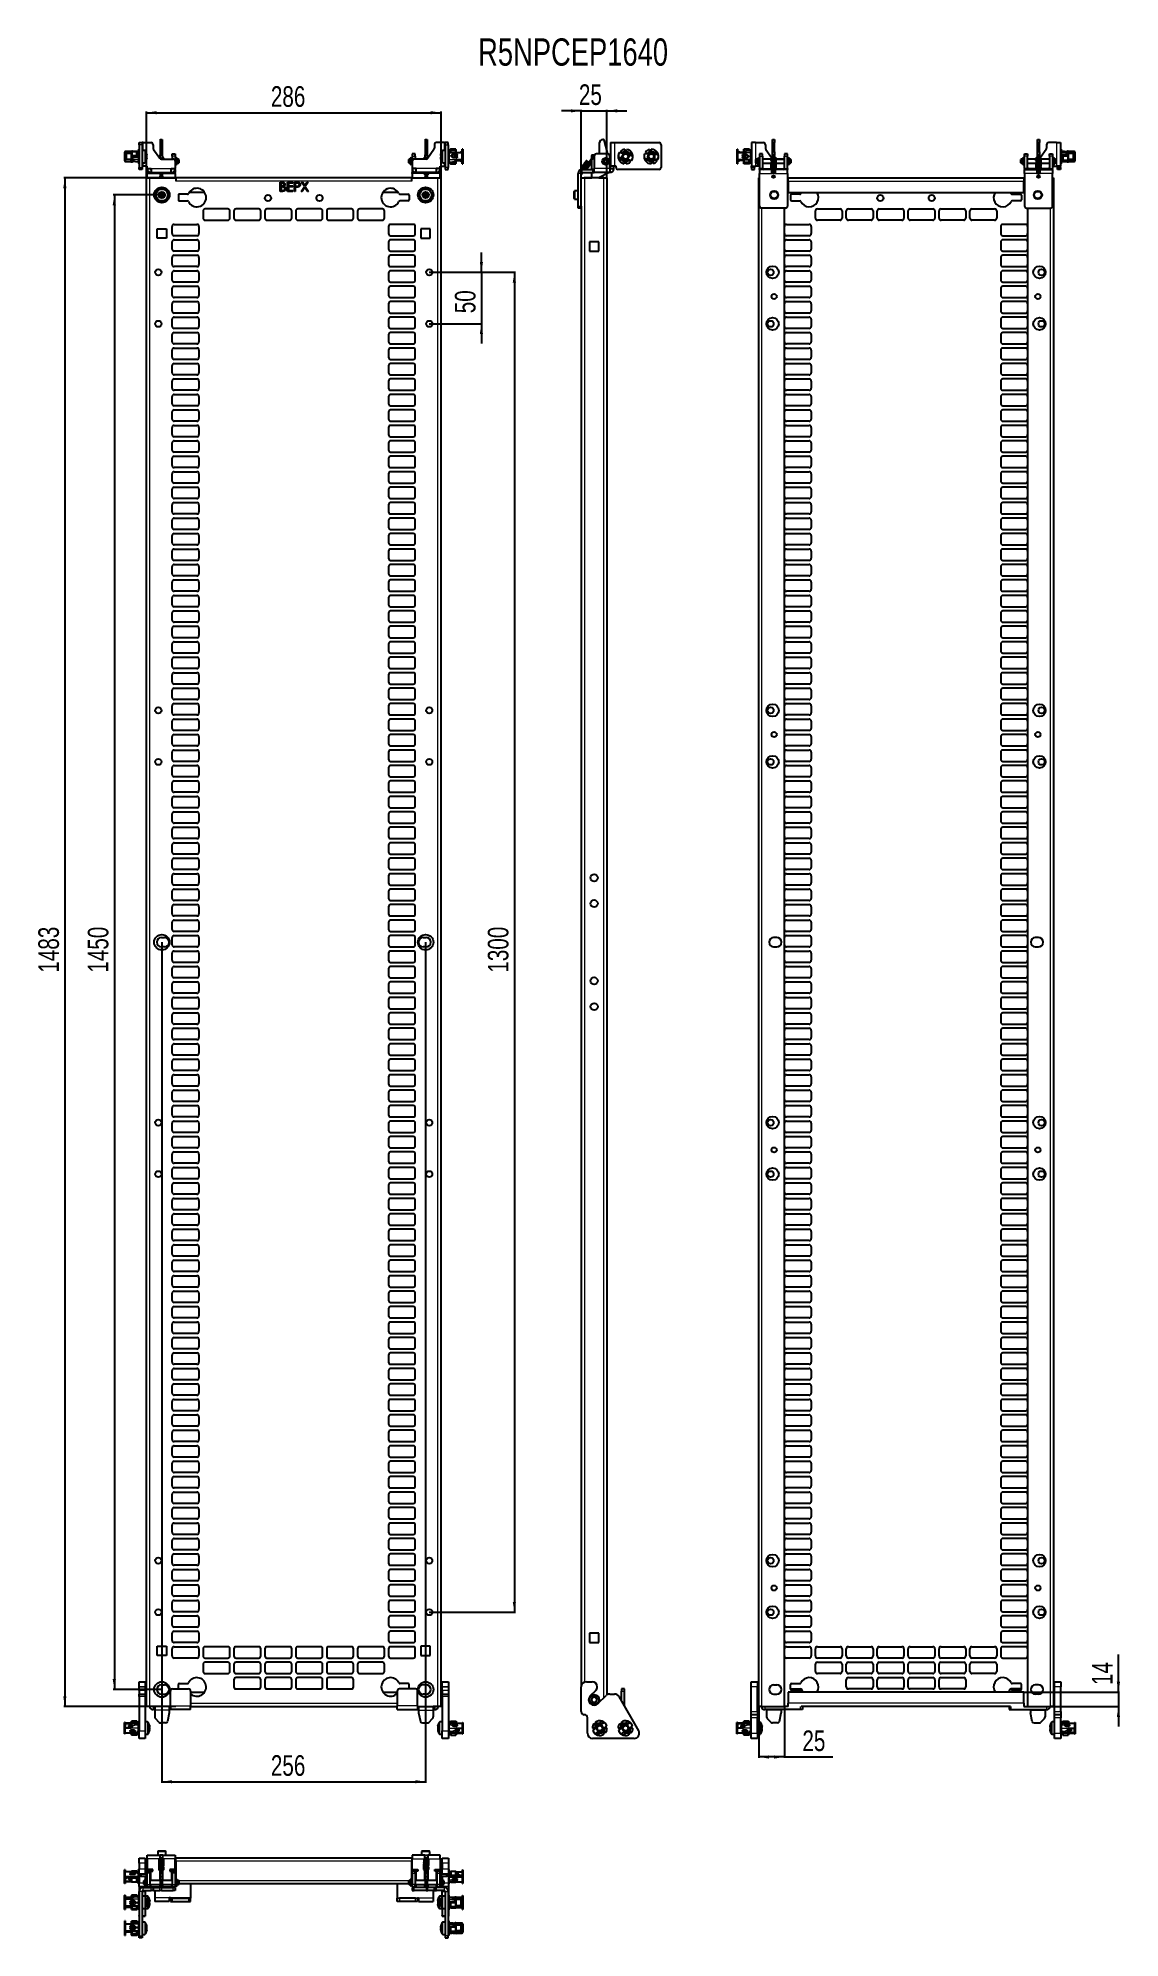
# Model space of a CAD drawing. Header units: millimetres. Extents: x -408 to 642, y 148 to 1992.
import ezdxf

# ---------------------------------------------------------------- set-up
doc = ezdxf.new("R2010")
doc.units = ezdxf.units.MM
doc.layers.add('FORMAT', color=7, linetype='Continuous')
doc.styles.add('SLDTEXTSTYLE0', font='TXT', dxfattribs={"width": 0.75})
doc.dimstyles.new('SLDDIMSTYLE0', dxfattribs={"dimtxt": 20, "dimasz": 10, "dimexe": 0, "dimexo": 0.0625, "dimgap": 5, "dimtad": 2, "dimdec": 1, "dimrnd": 1e-09, "dimzin": 12, "dimdsep": 46, "dimtxsty": 'SLDTEXTSTYLE0', "dimsah": 1, "dimcen": 0.09, "dimadec": 0, "dimazin": 3, "dimtfac": 1, "dimtofl": 0, "dimtmove": 0, "dimatfit": 3, "dimfxl": 0, "dimfrac": 2, "dimtolj": 1, "dimtzin": 12, "dimarcsym": 0})
doc.dimstyles.new('SLDDIMSTYLE1', dxfattribs={"dimtxt": 20, "dimasz": 10, "dimexe": 0, "dimexo": 0.0625, "dimgap": 5, "dimtad": 2, "dimdec": 1, "dimrnd": 1e-09, "dimzin": 12, "dimdsep": 46, "dimtxsty": 'SLDTEXTSTYLE0', "dimsah": 1, "dimcen": 0.09, "dimadec": 0, "dimazin": 3, "dimtfac": 1, "dimtmove": 0, "dimatfit": 0, "dimfxl": 0, "dimfrac": 2, "dimtolj": 1, "dimtzin": 12, "dimarcsym": 0})

msp = doc.modelspace()

# ---------------------------------------------------------------- texts
at = {"layer": 'FORMAT', "insert": (19.35, 1991.47), "char_height": 26.4583, "attachment_point": 1, "style": 'SLDTEXTSTYLE0'}
msp.add_mtext('R5NPCEP1640', dxfattribs=at)

# ---------------------------------------------------------------- blocks, each defined once
blk = doc.blocks.new('_D')
at = {"layer": 'FORMAT'}
for p, q in [((-274.1, 1856.1), (-382.7, 1856.1)), ((-381.7, 1856.1), (-381.7, 373)), ((-274.1, 373), (-382.7, 373))]:
    blk.add_line(p, q, dxfattribs=at)
for points in [[(-381.7, 1856.1), (-383.3, 1846.1), (-380.2, 1846.1)], [(-381.7, 373), (-380.2, 383), (-383.3, 383)]]:
    blk.add_solid(points, dxfattribs=at)
at = {"layer": 'FORMAT', "insert": (-407.5, 1085), "char_height": 20, "attachment_point": 1, "rotation": 90, "style": 'SLDTEXTSTYLE0'}
blk.add_mtext('1483', dxfattribs=at)
blk = doc.blocks.new('_D_1')
at = {"layer": 'FORMAT'}
for p, q in [((-302.6, 1856.1), (-302.6, 1920.4)), ((-302.6, 1919.4), (-16.6, 1919.4)), ((-16.6, 1856.1), (-16.6, 1920.4))]:
    blk.add_line(p, q, dxfattribs=at)
for points in [[(-302.6, 1919.4), (-292.6, 1917.8), (-292.6, 1920.9)], [(-16.6, 1919.4), (-26.6, 1920.9), (-26.6, 1917.8)]]:
    blk.add_solid(points, dxfattribs=at)
at = {"layer": 'FORMAT', "insert": (-181.8, 1945.1), "char_height": 20, "attachment_point": 1, "style": 'SLDTEXTSTYLE0'}
blk.add_mtext('286', dxfattribs=at)
blk = doc.blocks.new('_D_2')
at = {"layer": 'FORMAT'}
for p, q in [((-28.1, 1764.6), (55.6, 1764.6)), ((54.6, 1764.6), (54.6, 464.6)), ((-28.1, 464.6), (55.6, 464.6))]:
    blk.add_line(p, q, dxfattribs=at)
for points in [[(54.6, 1764.6), (53, 1754.6), (56.1, 1754.6)], [(54.6, 464.6), (56.1, 474.6), (53, 474.6)]]:
    blk.add_solid(points, dxfattribs=at)
at = {"layer": 'FORMAT', "insert": (28.8, 1085), "char_height": 20, "attachment_point": 1, "rotation": 90, "style": 'SLDTEXTSTYLE0'}
blk.add_mtext('1300', dxfattribs=at)
blk = doc.blocks.new('_D_3')
at = {"layer": 'FORMAT'}
for p, q in [((22.6, 1764.6), (22.6, 1783.8)), ((-28.1, 1764.6), (23.6, 1764.6)), ((22.6, 1764.6), (22.6, 1714.6)), ((-28.1, 1714.6), (23.6, 1714.6)), ((22.6, 1714.6), (22.6, 1695.3))]:
    blk.add_line(p, q, dxfattribs=at)
for points in [[(22.6, 1764.6), (24.1, 1774.6), (21, 1774.6)], [(22.6, 1714.6), (21, 1704.6), (24.1, 1704.6)]]:
    blk.add_solid(points, dxfattribs=at)
at = {"layer": 'FORMAT', "insert": (-3.2, 1724.8), "char_height": 20, "attachment_point": 1, "rotation": 90, "style": 'SLDTEXTSTYLE0'}
blk.add_mtext('50', dxfattribs=at)
blk = doc.blocks.new('_D_4')
at = {"layer": 'FORMAT'}
for p, q in [((-287.6, 1114.5), (-287.6, 299.1)), ((-31.6, 1114.5), (-31.6, 299.1)), ((-287.6, 300.1), (-31.6, 300.1))]:
    blk.add_line(p, q, dxfattribs=at)
for points in [[(-287.6, 300.1), (-277.6, 298.5), (-277.6, 301.6)], [(-31.6, 300.1), (-41.6, 301.6), (-41.6, 298.5)]]:
    blk.add_solid(points, dxfattribs=at)
at = {"layer": 'FORMAT', "insert": (-181.8, 325.8), "char_height": 20, "attachment_point": 1, "style": 'SLDTEXTSTYLE0'}
blk.add_mtext('256', dxfattribs=at)
blk = doc.blocks.new('_D_5')
at = {"layer": 'FORMAT'}
for p, q in [((-287.6, 1839.6), (-334.7, 1839.6)), ((-333.7, 1839.6), (-333.7, 389.6)), ((-287.6, 389.6), (-334.7, 389.6))]:
    blk.add_line(p, q, dxfattribs=at)
for points in [[(-333.7, 1839.6), (-335.3, 1829.6), (-332.2, 1829.6)], [(-333.7, 389.6), (-332.2, 399.6), (-335.3, 399.6)]]:
    blk.add_solid(points, dxfattribs=at)
at = {"layer": 'FORMAT', "insert": (-359.5, 1085), "char_height": 20, "attachment_point": 1, "rotation": 90, "style": 'SLDTEXTSTYLE0'}
blk.add_mtext('1450', dxfattribs=at)
blk = doc.blocks.new('_D_6')
at = {"layer": 'FORMAT'}
for p, q in [((119.4, 1921.2), (100.2, 1921.2)), ((119.4, 1856.1), (119.4, 1922.2)), ((119.4, 1921.2), (144.4, 1921.2)), ((144.4, 1856.1), (144.4, 1922.2)), ((144.4, 1921.2), (163.7, 1921.2))]:
    blk.add_line(p, q, dxfattribs=at)
for points in [[(119.4, 1921.2), (109.4, 1922.7), (109.4, 1919.6)], [(144.4, 1921.2), (154.4, 1919.6), (154.4, 1922.7)]]:
    blk.add_solid(points, dxfattribs=at)
at = {"layer": 'FORMAT', "insert": (117.2, 1946.9), "char_height": 20, "attachment_point": 1, "style": 'SLDTEXTSTYLE0'}
blk.add_mtext('25', dxfattribs=at)
blk = doc.blocks.new('_D_7')
at = {"layer": 'FORMAT'}
for p, q in [((291.7, 373), (291.7, 323.1)), ((316.7, 373), (316.7, 323.1)), ((316.7, 324.1), (291.7, 324.1)), ((316.7, 324.1), (363.7, 324.1))]:
    blk.add_line(p, q, dxfattribs=at)
for points in [[(291.7, 324.1), (301.7, 322.5), (301.7, 325.6)], [(316.7, 324.1), (306.7, 325.6), (306.7, 322.5)]]:
    blk.add_solid(points, dxfattribs=at)
at = {"layer": 'FORMAT', "insert": (334.1, 349.8), "char_height": 20, "attachment_point": 1, "style": 'SLDTEXTSTYLE0'}
blk.add_mtext('25', dxfattribs=at)
blk = doc.blocks.new('_D_8')
at = {"layer": 'FORMAT'}
for p, q in [((640.9, 387), (640.9, 423.4)), ((549.2, 387), (641.9, 387)), ((549.2, 373), (641.9, 373)), ((640.9, 387), (640.9, 373)), ((640.9, 373), (640.9, 353.8))]:
    blk.add_line(p, q, dxfattribs=at)
for points in [[(640.9, 387), (642.4, 397), (639.3, 397)], [(640.9, 373), (639.3, 363), (642.4, 363)]]:
    blk.add_solid(points, dxfattribs=at)
at = {"layer": 'FORMAT', "insert": (615.1, 393.9), "char_height": 20, "attachment_point": 1, "rotation": 90, "style": 'SLDTEXTSTYLE0'}
blk.add_mtext('14', dxfattribs=at)

# ---------------------------------------------------------------- dimensions: what is measured, and where the dimension line sits
at = {"layer": 'FORMAT'}
for base, p1, p2, angle, dimstyle, picture, middle in [((-16.6, 1919.35), (-302.6, 1856.05), (-16.6, 1856.05), 0, 'SLDDIMSTYLE0', '_D_1', (-159.6, 1919.35)), ((-381.75, 373.04), (-274.1, 1856.06), (-274.1, 373.04), 90, 'SLDDIMSTYLE0', '_D', (-381.75, 1114.55)), ((-333.75, 389.55), (-287.6, 1839.55), (-287.6, 389.55), 90, 'SLDDIMSTYLE0', '_D_5', (-333.75, 1114.55)), ((22.55, 1714.55), (-28.1, 1764.55), (-28.1, 1714.55), 90, 'SLDDIMSTYLE1', '_D_3', (22.55, 1739.55)), ((54.55, 464.55), (-28.1, 1764.55), (-28.1, 464.55), 90, 'SLDDIMSTYLE0', '_D_2', (54.55, 1114.55)), ((-31.6, 300.05), (-287.6, 1114.55), (-31.6, 1114.55), 0, 'SLDDIMSTYLE0', '_D_4', (-159.6, 300.05)), ((640.85, 373.04), (549.2, 387.04), (549.2, 373.04), 90, 'SLDDIMSTYLE1', '_D_8', (640.85, 408.67))]:
    dim = msp.add_linear_dim(base=base, p1=p1, p2=p2, angle=angle, dimstyle=dimstyle, dxfattribs=at)
    dim.commit()
    dim.dimension.update_dxf_attribs({"geometry": picture, "text_midpoint": middle, "dimtype": 160})
for base, p1, p2, dimstyle, picture, middle in [((144.44, 1921.17), (119.44, 1856.05), (144.44, 1856.05), 'SLDDIMSTYLE1', '_D_6', (131.94, 1921.17)), ((291.7, 324.05), (316.7, 373.05), (291.7, 373.05), 'SLDDIMSTYLE0', '_D_7', (348.88, 324.05))]:
    dim = msp.add_linear_dim(base=base, p1=p1, p2=p2, dimstyle=dimstyle, dxfattribs=at)
    dim.commit()
    dim.dimension.update_dxf_attribs({"geometry": picture, "text_midpoint": middle, "dimtype": 160})

# ---------------------------------------------------------------- linework, layer by layer
at = {"color": 7, "linetype": 'Continuous', "lineweight": 25}
for p, q in [((-323.6, 1880.15), (-323.6, 1881)), ((-318.2, 1881.7), (-322.9, 1881.7)), ((-320.9, 1880.71), (-322.9, 1880.71)), ((-320.9, 1880.31), (-320.9, 1880.71)), ((-317, 1880.71), (-320.9, 1880.71)), ((-320.9, 1880.31), (-317, 1880.31)), ((-318.2, 1881.7), (-318.2, 1881.7)), ((-318.2, 1881.67), (-318.2, 1881.7)), ((-314.4, 1881.59), (-317.7, 1881.59)), ((-317, 1881.16), (-316.88, 1881.41)), ((-317, 1877.57), (-317, 1881.16)), ((-316.88, 1881.41), (-316.88, 1877.44)), ((-311.8, 1881.41), (-316.88, 1881.41)), ((-315.67, 1881.64), (-315.59, 1881.59)), ((-310.57, 1881.7), (-313.22, 1881.7)), ((-311.8, 1877.44), (-311.8, 1881.41)), ((-311.8, 1881.41), (-311.6, 1881.27)), ((-311.6, 1881.27), (-311.6, 1877.51)), ((-310.3, 1880.71), (-311.6, 1880.71)), ((-311.6, 1880.31), (-310.3, 1880.31)), ((-310.55, 1881.7), (-310.3, 1881.7)), ((-310.4, 1880.31), (-310.4, 1876.64)), ((-310.1, 1874.16), (-310.1, 1883.95)), ((-309.6, 1883.95), (-310.1, 1883.95)), ((-309.6, 1890.35), (-306.6, 1890.35)), ((-309.6, 1888.35), (-309.6, 1890.35)), ((-309.6, 1888.35), (-309.6, 1866.35)), ((-306.6, 1890.35), (-306.6, 1888.35)), ((-305.8, 1890.35), (-306.6, 1890.35)), ((-306.6, 1888.35), (-306.6, 1866.35)), ((-304.27, 1882.85), (-306.6, 1882.85)), ((-305.8, 1890.35), (-298.1, 1890.35)), ((-296.1, 1888.35), (-296.1, 1884.98)), ((-295.73, 1883.83), (-289.69, 1875.2)), ((-289.2, 1893.35), (-287.2, 1893.35)), ((-289.2, 1892.98), (-289.2, 1893.35)), ((-289.2, 1892.98), (-289.2, 1878.35)), ((-287.2, 1893.35), (-287.2, 1892.98)), ((-287.2, 1892.98), (-287.2, 1878.35)), ((-32, 1893.35), (-30, 1893.35)), ((-32, 1892.98), (-32, 1893.35)), ((-32, 1892.98), (-32, 1878.35)), ((-30, 1893.35), (-30, 1892.98)), ((-30, 1892.98), (-30, 1878.35)), ((-23.46, 1883.83), (-29.5, 1875.2)), ((-23.1, 1888.35), (-23.1, 1884.98)), ((-13.4, 1890.35), (-21.1, 1890.35)), ((-12.6, 1882.85), (-14.92, 1882.85)), ((-13.4, 1890.35), (-12.6, 1890.35)), ((-12.6, 1890.35), (-12.6, 1888.35)), ((-9.6, 1890.35), (-12.6, 1890.35)), ((-12.6, 1888.35), (-12.6, 1866.35)), ((-9.6, 1888.35), (-9.6, 1890.35)), ((-9.6, 1888.35), (-9.6, 1866.35)), ((-9.1, 1883.95), (-9.6, 1883.95)), ((-9.1, 1883.95), (-9.1, 1878.71)), ((-9.1, 1880.79), (-8.86, 1880.71)), ((-8.9, 1881.98), (-8.9, 1882.29)), ((-8.9, 1881.67), (-8.9, 1881.98)), ((-8.9, 1881.67), (-8.9, 1881.29)), ((-8.9, 1880.71), (1.7, 1880.71)), ((-7.6, 1881), (-8.8, 1881)), ((-8.8, 1880.7), (-8.8, 1881)), ((-7.6, 1882.8), (-8.15, 1882.8)), ((-7.6, 1882.57), (-8.15, 1882.57)), ((-8.15, 1882.27), (-7.6, 1882.27)), ((-7.4, 1883.85), (-7.6, 1883.74)), ((-7.6, 1883.12), (-7.6, 1883.74)), ((-7.4, 1883.19), (-7.6, 1883.12)), ((-7.6, 1880.71), (-7.6, 1883.12)), ((-2.31, 1883.85), (-7.4, 1883.85)), ((-7.4, 1883.85), (-7.4, 1883.19)), ((-7.4, 1883.85), (-2.31, 1883.85)), ((-7.4, 1883.19), (-7.4, 1880.71)), ((-7.4, 1883.19), (-2.31, 1883.19)), ((-2.2, 1883.65), (-2.31, 1883.85)), ((-2.31, 1883.19), (-2.31, 1883.85)), ((-2.31, 1880.71), (-2.31, 1883.19)), ((-2.2, 1883.07), (-2.31, 1883.19)), ((-2.2, 1883.65), (-2.2, 1883.07)), ((-2.2, 1883.07), (-2.2, 1880.71)), ((-2.2, 1880.8), (-2.12, 1880.71)), ((1.7, 1880.71), (3.7, 1880.71)), ((3.2, 1881.59), (3.7, 1881.59)), ((4.4, 1883.85), (3.9, 1883.85)), ((3.9, 1883.85), (4.4, 1883.85)), ((3.9, 1880.92), (3.9, 1883.85)), ((3.9, 1883.85), (3.9, 1883.85)), ((3.9, 1880.92), (4.4, 1880.92)), ((3.9, 1880.69), (3.9, 1880.92)), ((4.4, 1883.85), (4.4, 1880.92)), ((4.4, 1883.85), (4.4, 1883.85)), ((4.4, 1880.92), (4.4, 1880.15)), ((137.33, 1881.35), (137.33, 1890.35)), ((140.33, 1893.35), (140.95, 1893.35)), ((141.43, 1892.98), (145.1, 1879.35)), ((147.94, 1890.35), (147.94, 1867.35)), ((147.94, 1890.35), (151.74, 1890.35)), ((151.74, 1890.35), (194.94, 1890.35)), ((156.61, 1880.64), (156.49, 1880.72)), ((159.57, 1879.85), (156.56, 1880.65)), ((159.06, 1880.6), (157.69, 1882.13)), ((158.76, 1880.06), (159.2, 1880.45)), ((159.06, 1880.6), (159.2, 1880.45)), ((159.2, 1880.45), (159.67, 1879.93)), ((162.04, 1881.95), (161.88, 1883.93)), ((163.32, 1881.91), (162.09, 1881.97)), ((163.37, 1881.88), (163.74, 1883.83)), ((166.21, 1879.85), (168.51, 1880.34)), ((168.41, 1880.11), (168.51, 1880.34)), ((183.43, 1879.91), (181.8, 1881.15)), ((186.1, 1881.78), (185.58, 1883.7)), ((187.37, 1881.98), (186.15, 1881.82)), ((187.43, 1881.96), (187.42, 1883.95)), ((190.38, 1880.71), (189.96, 1880.15)), ((190.05, 1880.27), (190.1, 1880.29)), ((190.5, 1880.87), (190.38, 1880.71)), ((190.5, 1880.87), (190.83, 1880.6)), ((190.59, 1880.5), (192.76, 1881.41)), ((192.7, 1881.16), (190.74, 1880.35)), ((192.7, 1881.16), (192.76, 1881.41)), ((196.94, 1888.35), (196.94, 1866.35)), ((271.2, 1883.85), (270.7, 1883.85)), ((270.7, 1883.09), (270.7, 1883.85)), ((271.2, 1883.09), (270.7, 1883.09)), ((270.7, 1880.02), (270.7, 1883.09)), ((271.2, 1883.85), (271.2, 1883.09)), ((271.2, 1883.09), (271.2, 1880.43)), ((271.9, 1881.32), (271.4, 1881.32)), ((271.4, 1881.32), (271.4, 1880.86)), ((271.4, 1880.86), (271.9, 1880.86)), ((277, 1880.45), (271.4, 1880.45)), ((271.9, 1880.86), (271.9, 1881.32)), ((273.4, 1880.45), (273.4, 1880.71)), ((277.22, 1880.71), (273.4, 1880.71)), ((278.16, 1881.79), (277, 1880.45)), ((277.42, 1883.85), (277.3, 1883.65)), ((277.3, 1883.65), (277.42, 1883.85)), ((277.3, 1880.8), (277.3, 1883.65)), ((277.42, 1883.85), (277.42, 1880.94)), ((282.5, 1883.85), (277.42, 1883.85)), ((281.1, 1882.8), (283.25, 1882.8)), ((282.7, 1883.74), (282.5, 1883.85)), ((282.5, 1882.8), (282.5, 1883.85)), ((282.5, 1883.85), (282.7, 1883.73)), ((282.7, 1883.73), (282.7, 1882.8)), ((284, 1882.29), (284, 1880.45)), ((284.2, 1880.69), (284, 1880.65)), ((284.7, 1883.95), (284.2, 1883.95)), ((284.2, 1883.18), (284.2, 1883.95)), ((284.2, 1882.13), (284.2, 1883.18)), ((284.2, 1883.18), (284.7, 1883.18)), ((284.2, 1878.14), (284.2, 1882.13)), ((284.2, 1882.13), (284.7, 1882.13)), ((288.5, 1890.35), (284.7, 1890.35)), ((284.7, 1890.35), (284.7, 1867.35)), ((288.5, 1890.35), (296.2, 1890.35)), ((298.2, 1888.35), (298.2, 1884.98)), ((298.57, 1883.83), (304.21, 1875.78)), ((305.1, 1893.35), (307.1, 1893.35)), ((305.1, 1890.35), (305.1, 1893.35)), ((305.1, 1881.35), (305.1, 1890.35)), ((305.1, 1878.35), (305.1, 1881.35)), ((307.1, 1893.35), (307.1, 1890.35)), ((307.1, 1881.35), (307.1, 1890.35)), ((307.1, 1881.35), (307.1, 1878.35)), ((562.3, 1893.35), (564.3, 1893.35)), ((562.3, 1890.35), (562.3, 1893.35)), ((562.3, 1881.35), (562.3, 1890.35)), ((562.3, 1878.35), (562.3, 1881.35)), ((564.3, 1893.35), (564.3, 1890.35)), ((564.3, 1881.35), (564.3, 1890.35)), ((564.3, 1881.35), (564.3, 1878.35)), ((570.84, 1883.83), (565.28, 1875.89)), ((571.2, 1888.35), (571.2, 1884.98)), ((580.9, 1890.35), (573.2, 1890.35)), ((580.9, 1890.35), (584.7, 1890.35)), ((584.7, 1890.35), (584.7, 1867.35)), ((584.7, 1883.95), (585.2, 1883.95)), ((584.7, 1883.93), (585.2, 1883.93)), ((585.2, 1882.13), (584.7, 1882.13)), ((585.2, 1880.72), (584.7, 1880.72)), ((585.2, 1883.93), (585.2, 1883.95)), ((585.2, 1883.93), (585.2, 1882.13)), ((585.2, 1880.72), (585.2, 1882.13)), ((585.2, 1880.72), (585.2, 1869.87)), ((585.65, 1881.7), (585.4, 1881.7)), ((585.65, 1881.69), (585.4, 1881.69)), ((585.4, 1878.61), (585.4, 1880.45)), ((586.18, 1881.7), (585.68, 1881.7)), ((588.3, 1881.7), (586.18, 1881.7)), ((588.33, 1881.7), (588.3, 1881.7)), ((588.3, 1881.7), (588.3, 1881.7)), ((588.3, 1881.7), (588.33, 1881.7)), ((589.5, 1881.59), (590.7, 1881.59)), ((589.5, 1881.49), (592.8, 1881.49)), ((591.25, 1879.12), (592.4, 1880.45)), ((592.4, 1880.08), (592.4, 1880.45)), ((592.4, 1880.45), (598, 1880.45)), ((598, 1881.7), (593.3, 1881.7)), ((593.3, 1881.67), (593.3, 1881.7)), ((593.3, 1881.67), (593.3, 1881.61)), ((598.2, 1880.65), (598.7, 1880.65)), ((598.2, 1876.5), (598.2, 1880.65)), ((598.7, 1881), (598.7, 1880.65)), ((598.7, 1880.65), (598.7, 1876.5)), ((-323.6, 1880.15), (-323.1, 1880.15)), ((-323.6, 1878.73), (-323.6, 1880.15)), ((-323.1, 1878.73), (-323.6, 1878.73)), ((-323.6, 1878.5), (-323.6, 1878.73)), ((-323.6, 1874.21), (-323.6, 1878.5)), ((-323.1, 1878.5), (-323.6, 1878.5)), ((-323.1, 1874.21), (-323.6, 1874.21)), ((-323.6, 1872.7), (-323.6, 1874.21)), ((-323.1, 1880.15), (-323.1, 1878.73)), ((-323.1, 1878.73), (-323.1, 1878.5)), ((-323.1, 1878.5), (-323.1, 1874.21)), ((-322.9, 1879.49), (-322.9, 1879.28)), ((-322.4, 1879.11), (-322.9, 1879.11)), ((-322.9, 1879.11), (-322.9, 1878.87)), ((-322.9, 1878.87), (-322.4, 1878.87)), ((-322.9, 1878.7), (-322.9, 1878.27)), ((-322.6, 1878.27), (-322.9, 1878.27)), ((-322.9, 1878.27), (-322.9, 1878.12)), ((-322.9, 1878.12), (-322.6, 1878.12)), ((-322.9, 1875.58), (-322.6, 1875.58)), ((-322.9, 1874.83), (-322.6, 1874.83)), ((-322.9, 1874.22), (-322.9, 1874.83)), ((-322.9, 1874.22), (-317.3, 1874.22)), ((-317.3, 1873.91), (-322.9, 1873.91)), ((-322.9, 1872), (-318.2, 1872)), ((-322.6, 1874.35), (-322.6, 1878.87)), ((-322.6, 1874.35), (-322.46, 1874.22)), ((-322.4, 1878.87), (-322.4, 1879.11)), ((-322.1, 1879.23), (-322.1, 1874.22)), ((-317, 1879.85), (-321.42, 1879.85)), ((-318.2, 1872.22), (-318.2, 1872.35)), ((-318.2, 1872.22), (-318.2, 1872)), ((-318.2, 1872.01), (-317.1, 1871.82)), ((-314.4, 1872.56), (-317.7, 1872.56)), ((-317.3, 1874.22), (-316.14, 1875.81)), ((-316.14, 1875.5), (-317.3, 1873.91)), ((-317.3, 1874.22), (-317.3, 1873.91)), ((-317, 1877.57), (-316.88, 1877.44)), ((-317, 1876.38), (-317, 1877.57)), ((-317, 1876.38), (-316.88, 1876.24)), ((-317, 1874.63), (-317, 1876.38)), ((-311.8, 1877.44), (-316.88, 1877.44)), ((-316.88, 1877.44), (-316.88, 1876.24)), ((-315.65, 1876.24), (-316.88, 1876.24)), ((-316.88, 1876.24), (-316.88, 1874.79)), ((-314.4, 1872.11), (-315.59, 1872.11)), ((-315.27, 1872.36), (-315.38, 1872.56)), ((-315.27, 1872.36), (-315.27, 1872.35)), ((-313.39, 1876.9), (-314.23, 1876.79)), ((-313.22, 1872), (-310.57, 1872)), ((-313.2, 1872), (-313.22, 1872)), ((-311.8, 1876.91), (-313.2, 1876.91)), ((-313.2, 1876.7), (-311.05, 1876.7)), ((-313.2, 1872), (-313.2, 1872.13)), ((-311.8, 1877.44), (-311.6, 1877.51)), ((-311.8, 1876.91), (-311.8, 1877.44)), ((-311.6, 1876.99), (-311.8, 1876.91)), ((-311.6, 1877.51), (-311.6, 1876.99)), ((-311.05, 1877), (-311.6, 1877)), ((-311.1, 1872.03), (-311.1, 1872.06)), ((-310.55, 1872.17), (-310.3, 1872.17)), ((-310.55, 1872), (-310.3, 1872)), ((-310.1, 1879.85), (-310.4, 1879.85)), ((-310.1, 1876.69), (-310.4, 1876.65)), ((-310.3, 1876.4), (-310.3, 1876.1)), ((-310.3, 1876.1), (-310.3, 1873.91)), ((-310.1, 1874.16), (-309.6, 1874.16)), ((-310.1, 1873.79), (-310.1, 1872.55)), ((-310.1, 1872.55), (-309.6, 1872.55)), ((-310.1, 1870), (-310.1, 1872.55)), ((-309.6, 1870), (-310.1, 1870)), ((-310.1, 1870), (-310.1, 1869.75)), ((-309.6, 1869.75), (-310.1, 1869.75)), ((-309.6, 1873.85), (-309.6, 1873.85)), ((-309.6, 1864.35), (-309.6, 1866.35)), ((-306.6, 1864.35), (-309.6, 1864.35)), ((-306.6, 1870.85), (-304.27, 1870.85)), ((-306.6, 1867.35), (-305.8, 1867.35)), ((-306.6, 1866.35), (-306.6, 1864.35)), ((-301.8, 1867.35), (-305.8, 1867.35)), ((-301.8, 1865.15), (-301.8, 1867.35)), ((-301.8, 1865.15), (-298, 1865.15)), ((-301.8, 1864.35), (-301.8, 1861.35)), ((-301.71, 1864.35), (-301.8, 1864.35)), ((-298, 1865.15), (-298, 1861.35)), ((-289.2, 1878.35), (-287.2, 1878.35)), ((-289.2, 1874.85), (-289.2, 1878.35)), ((-287.2, 1874.85), (-289.2, 1874.85)), ((-289.2, 1874.85), (-289.2, 1874.71)), ((-288.05, 1874.35), (-276.6, 1874.35)), ((-287.2, 1878.35), (-287.2, 1874.85)), ((-287.2, 1874.85), (-287.2, 1874.35)), ((-286.27, 1874.83), (-286.27, 1874.35)), ((-286.27, 1874.83), (-286.27, 1874.82)), ((-285.67, 1874.35), (-285.67, 1874.83)), ((-278.4, 1865.15), (-274.6, 1865.15)), ((-278.4, 1861.35), (-278.4, 1865.15)), ((-277.6, 1879.35), (-274.6, 1879.35)), ((-277.6, 1877.35), (-277.6, 1879.35)), ((-277.6, 1877.35), (-277.6, 1874.35)), ((-274.6, 1864.35), (-274.68, 1864.35)), ((-274.6, 1879.35), (-274.6, 1877.35)), ((-274.6, 1877.35), (-274.6, 1872.35)), ((-274.56, 1874.25), (-274.6, 1874.25)), ((-274.6, 1872.35), (-274.6, 1865.15)), ((-274.6, 1870.45), (-274.56, 1870.45)), ((-274.6, 1864.35), (-274.6, 1861.35)), ((-274.56, 1874.76), (-274.56, 1872.03)), ((-274.56, 1872.03), (-274.56, 1870.06)), ((-272.66, 1872.03), (-272.66, 1874.76)), ((-271.65, 1874.25), (-272.66, 1874.25)), ((-272.66, 1870.06), (-272.66, 1872.03)), ((-272.66, 1870.45), (-271.65, 1870.45)), ((-271.15, 1873.96), (-271.65, 1874.25)), ((-271.65, 1870.45), (-271.65, 1874.25)), ((-271.65, 1870.45), (-271.15, 1870.74)), ((-271.15, 1873.96), (-271.15, 1870.74)), ((-47.45, 1874.25), (-47.95, 1873.96)), ((-47.95, 1870.74), (-47.95, 1873.96)), ((-47.95, 1870.74), (-47.45, 1870.45)), ((-46.5, 1874.25), (-47.45, 1874.25)), ((-47.45, 1874.25), (-47.45, 1870.45)), ((-47.45, 1870.45), (-46.5, 1870.45)), ((-46.5, 1874.72), (-46.5, 1873.35)), ((-46.5, 1873.35), (-46.5, 1870.02)), ((-41.6, 1879.35), (-44.6, 1879.35)), ((-44.6, 1879.35), (-44.6, 1877.35)), ((-44.6, 1877.35), (-44.6, 1872.35)), ((-44.6, 1873.35), (-44.6, 1874.72)), ((-44.6, 1874.25), (-44.6, 1874.25)), ((-44.6, 1870.02), (-44.6, 1873.35)), ((-44.6, 1872.35), (-44.6, 1865.15)), ((-44.6, 1870.45), (-44.6, 1870.45)), ((-40.8, 1865.15), (-44.6, 1865.15)), ((-44.6, 1864.35), (-44.6, 1861.35)), ((-44.6, 1864.35), (-44.51, 1864.35)), ((-31.14, 1874.35), (-42.6, 1874.35)), ((-41.6, 1877.35), (-41.6, 1879.35)), ((-41.6, 1877.35), (-41.6, 1874.35)), ((-40.8, 1861.35), (-40.8, 1865.15)), ((-33.56, 1874.45), (-33.56, 1874.35)), ((-32.96, 1874.35), (-32.96, 1874.45)), ((-32, 1878.35), (-30, 1878.35)), ((-32, 1874.85), (-32, 1878.35)), ((-30, 1874.85), (-32, 1874.85)), ((-32, 1874.85), (-32, 1874.35)), ((-30, 1878.35), (-30, 1874.85)), ((-30, 1874.85), (-30, 1874.71)), ((-17.4, 1865.15), (-21.2, 1865.15)), ((-21.2, 1865.15), (-21.2, 1861.35)), ((-17.48, 1864.35), (-17.4, 1864.35)), ((-17.4, 1867.35), (-13.4, 1867.35)), ((-17.4, 1865.15), (-17.4, 1867.35)), ((-17.4, 1864.35), (-17.4, 1861.35)), ((-16.99, 1874.99), (-17.02, 1874.99)), ((-14.92, 1870.85), (-12.6, 1870.85)), ((-12.6, 1867.35), (-13.4, 1867.35)), ((-12.6, 1866.35), (-12.6, 1864.35)), ((-12.6, 1864.35), (-9.6, 1864.35)), ((-9.6, 1878.71), (-9.1, 1878.71)), ((-9.6, 1876.88), (-9.1, 1876.88)), ((-9.1, 1872.55), (-9.6, 1872.55)), ((-9.1, 1871.23), (-9.6, 1871.23)), ((-9.6, 1869.75), (-9.1, 1869.75)), ((-9.6, 1864.35), (-9.6, 1866.35)), ((-9.1, 1878.18), (-9.1, 1878.71)), ((-9.1, 1876.88), (-9.1, 1872.55)), ((-9.1, 1873.36), (-8.9, 1873.39)), ((-9.1, 1872.55), (-9.1, 1871.23)), ((-9.1, 1871.23), (-9.1, 1869.75)), ((-9.07, 1873.85), (-8.9, 1873.85)), ((-8.65, 1878.12), (-8.9, 1878.12)), ((-8.65, 1877.99), (-8.9, 1877.99)), ((-8.65, 1876.87), (-8.9, 1876.87)), ((-8.9, 1871.72), (-8.9, 1873.91)), ((-8.9, 1871.41), (-8.9, 1871.72)), ((-8.8, 1876.83), (-8.8, 1877.99)), ((-5.99, 1871.13), (-8.15, 1871.13)), ((-7.6, 1870.9), (-8.15, 1870.9)), ((-8.1, 1877.58), (-8.1, 1877.42)), ((-7.6, 1870.07), (-7.6, 1871.13)), ((-7.6, 1870.07), (-7.4, 1869.97)), ((-7.6, 1869.97), (-7.6, 1870.07)), ((-7.6, 1869.97), (-7.4, 1869.85)), ((-7.4, 1871.13), (-7.4, 1869.97)), ((-7.4, 1869.97), (-2.31, 1869.97)), ((-7.4, 1869.97), (-7.4, 1869.85)), ((-7.4, 1869.85), (-2.31, 1869.85)), ((-7.4, 1869.85), (-2.31, 1869.85)), ((-6, 1877.97), (-6, 1877.02)), ((-4.8, 1879.11), (-1.5, 1879.11)), ((-1.5, 1878.87), (-4.8, 1878.87)), ((-1.5, 1875.92), (-4.8, 1875.92)), ((-4.8, 1875.82), (-1.5, 1875.82)), ((-3.92, 1877.44), (-3.92, 1877.48)), ((-3.6, 1876.98), (-3.35, 1876.93)), ((-3.27, 1876.92), (-3.35, 1876.94)), ((-3.05, 1872.32), (-1.9, 1873.91)), ((-2.52, 1873.06), (-2.31, 1873.06)), ((-2.31, 1878.22), (-2.31, 1878.87)), ((-2.31, 1875.92), (-2.31, 1876.85)), ((-2.31, 1873.06), (-2.31, 1873.34)), ((-2.31, 1873.06), (-2.2, 1873.2)), ((-2.31, 1869.97), (-2.31, 1873.06)), ((-2.31, 1869.97), (-2.2, 1870.14)), ((-2.31, 1869.85), (-2.2, 1870.05)), ((-2.31, 1869.85), (-2.31, 1869.97)), ((-2.2, 1878.87), (-2.2, 1878.27)), ((-2.2, 1876.86), (-2.2, 1875.9)), ((-2.2, 1873.5), (-2.2, 1873.2)), ((1.7, 1873.39), (-2.2, 1873.39)), ((-2.2, 1873.2), (-2.2, 1870.14)), ((-2.2, 1872.99), (1.7, 1872.99)), ((-2.2, 1872.9), (-2.12, 1872.99)), ((-2.2, 1870.14), (-2.2, 1870.05)), ((-1.94, 1873.85), (2.9, 1873.85)), ((-1.9, 1873.91), (3.7, 1873.91)), ((-1, 1878.65), (-1, 1878.29)), ((-1, 1876.7), (-1, 1878.29)), ((-1, 1876.7), (-1, 1876.31)), ((1.7, 1873.39), (1.7, 1872.99)), ((2.9, 1873.85), (2.97, 1873.91)), ((2.9, 1873.85), (2.9, 1873.91)), ((3.2, 1872.6), (3.2, 1872.11)), ((3.7, 1872.6), (3.2, 1872.6)), ((3.2, 1872.11), (3.7, 1872.11)), ((3.7, 1872.6), (3.7, 1872.85)), ((3.7, 1872.11), (3.7, 1872.6)), ((3.9, 1871.3), (3.9, 1873.93)), ((3.9, 1871.3), (4.4, 1871.3)), ((3.9, 1869.85), (3.9, 1871.3)), ((3.9, 1869.85), (4.4, 1869.85)), ((3.9, 1869.85), (4.4, 1869.85)), ((3.9, 1869.85), (3.9, 1869.85)), ((4.38, 1874.23), (4.4, 1874.23)), ((4.4, 1880.15), (4.4, 1874.34)), ((4.4, 1874.34), (4.4, 1874.23)), ((4.4, 1874.23), (4.4, 1871.3)), ((4.4, 1871.3), (4.4, 1869.85)), ((4.4, 1869.85), (4.4, 1869.85)), ((119.51, 1866.15), (119.55, 1866.1)), ((119.83, 1865.58), (119.87, 1865.53)), ((119.91, 1866.66), (119.96, 1866.61)), ((120.24, 1864.35), (130.64, 1864.35)), ((120.31, 1867.17), (120.36, 1867.12)), ((120.6, 1866.09), (120.59, 1866.23)), ((120.72, 1867.68), (120.76, 1867.63)), ((120.75, 1865.02), (121.13, 1864.71)), ((121, 1866.6), (120.99, 1866.75)), ((121.12, 1868.19), (121.17, 1868.14)), ((121.12, 1864.49), (121.23, 1864.4)), ((121.13, 1864.71), (121.21, 1864.65)), ((121.25, 1864.37), (121.23, 1864.35)), ((121.4, 1867.11), (121.39, 1867.26)), ((121.52, 1868.7), (121.57, 1868.65)), ((121.81, 1867.62), (121.79, 1867.77)), ((121.86, 1864.35), (121.88, 1864.5)), ((121.97, 1869.59), (121.92, 1869.55)), ((121.92, 1869.21), (121.97, 1869.16)), ((122.21, 1868.13), (122.19, 1868.28)), ((122.61, 1868.64), (122.59, 1868.79)), ((124.05, 1864.33), (123.94, 1864.39)), ((124.02, 1864.4), (124.18, 1864.31)), ((125.39, 1865.85), (125.57, 1865.76)), ((125.89, 1871.21), (126.28, 1870.9)), ((126.65, 1871.37), (126.26, 1871.68)), ((126.28, 1870.9), (126.36, 1870.84)), ((126.73, 1871.31), (126.65, 1871.37)), ((129.8, 1874.87), (127.01, 1871.34)), ((127.01, 1871.34), (127.01, 1871.34)), ((127.48, 1870.97), (130.27, 1874.5)), ((127.62, 1870.65), (129.64, 1873.39)), ((129.64, 1874.99), (128.43, 1873.45)), ((129.64, 1874.68), (129.64, 1877.85)), ((129.64, 1864.35), (129.64, 1873.71)), ((130.14, 1878.35), (132.41, 1878.35)), ((130.27, 1874.5), (130.27, 1874.5)), ((130.64, 1864.35), (130.64, 1861.35)), ((132.14, 1864.35), (130.64, 1864.35)), ((132.14, 1877.35), (132.14, 1865.15)), ((132.14, 1861.35), (132.14, 1865.15)), ((145.14, 1879.35), (134.14, 1879.35)), ((147.14, 1865.15), (147.14, 1877.35)), ((147.14, 1865.15), (147.14, 1861.35)), ((151.74, 1867.35), (147.94, 1867.35)), ((147.94, 1865.15), (147.94, 1867.35)), ((147.94, 1865.15), (150.94, 1865.15)), ((150.94, 1865.15), (150.94, 1867.35)), ((153.24, 1867.35), (151.74, 1867.35)), ((153.24, 1866.35), (153.24, 1867.35)), ((194.94, 1864.35), (155.24, 1864.35)), ((155.45, 1876.5), (158.46, 1875.69)), ((158.67, 1873.85), (156.38, 1873.36)), ((156.38, 1873.36), (156.48, 1873.59)), ((156.48, 1873.59), (158.55, 1874.03)), ((157.81, 1875.43), (158.28, 1875.58)), ((158.69, 1873.47), (158.42, 1873.8)), ((158.69, 1873.47), (158.84, 1873.6)), ((158.84, 1873.6), (159.36, 1874.07)), ((159.07, 1874.14), (159.27, 1874.18)), ((159.25, 1873.97), (159.2, 1873.96)), ((159.53, 1880.08), (159.34, 1879.91)), ((161.51, 1871.82), (161.15, 1869.87)), ((161.56, 1871.79), (162.79, 1871.73)), ((162.85, 1871.75), (163, 1869.77)), ((165.69, 1873.25), (165.22, 1873.77)), ((165.32, 1873.86), (168.32, 1873.05)), ((165.36, 1873.62), (165.55, 1873.79)), ((166.05, 1880.1), (165.53, 1879.63)), ((165.82, 1879.56), (165.62, 1879.52)), ((165.64, 1879.73), (165.69, 1879.74)), ((166.13, 1873.64), (165.69, 1873.25)), ((165.82, 1873.1), (165.69, 1873.25)), ((165.82, 1873.1), (167.2, 1871.58)), ((166.2, 1880.23), (166.05, 1880.1)), ((166.2, 1880.23), (166.47, 1879.91)), ((168.41, 1880.11), (166.34, 1879.67)), ((169.44, 1877.21), (166.43, 1878.01)), ((167.08, 1878.27), (166.6, 1878.12)), ((168.28, 1873.06), (168.4, 1872.99)), ((180.64, 1875.2), (183.74, 1874.97)), ((181.01, 1879.49), (180.87, 1879.54)), ((184.07, 1879.26), (180.96, 1879.49)), ((184.3, 1873.2), (182.13, 1872.3)), ((182.13, 1872.3), (182.19, 1872.54)), ((182.19, 1872.54), (184.14, 1873.36)), ((183.15, 1874.6), (183.59, 1874.83)), ((183.23, 1879.32), (183.59, 1879.79)), ((183.43, 1879.91), (183.59, 1879.79)), ((183.59, 1879.79), (184.14, 1879.36)), ((183.98, 1879.49), (183.83, 1879.28)), ((184.07, 1879.42), (183.92, 1879.27)), ((184.38, 1872.83), (184.06, 1873.1)), ((184.38, 1872.83), (184.51, 1872.99)), ((184.51, 1872.99), (184.93, 1873.55)), ((184.64, 1873.56), (184.82, 1873.64)), ((184.84, 1873.43), (184.79, 1873.41)), ((187.46, 1871.74), (187.47, 1869.75)), ((187.52, 1871.72), (188.74, 1871.88)), ((188.79, 1871.92), (189.31, 1870)), ((190.25, 1880.14), (190.07, 1880.06)), ((191.3, 1873.91), (190.75, 1874.34)), ((190.82, 1874.44), (193.93, 1874.21)), ((190.82, 1874.28), (190.97, 1874.43)), ((190.91, 1874.22), (191.06, 1874.42)), ((194.25, 1878.5), (191.14, 1878.73)), ((191.74, 1879.11), (191.3, 1878.87)), ((191.66, 1874.38), (191.3, 1873.91)), ((191.46, 1873.79), (191.3, 1873.91)), ((191.46, 1873.79), (193.09, 1872.55)), ((193.88, 1874.21), (194.01, 1874.16)), ((270.71, 1880.02), (270.7, 1880.02)), ((270.7, 1879.93), (270.7, 1880.02)), ((270.7, 1874.07), (270.7, 1879.93)), ((270.7, 1873.01), (270.7, 1874.07)), ((271.2, 1873.01), (270.7, 1873.01)), ((270.7, 1869.93), (270.7, 1873.01)), ((271.2, 1869.93), (270.7, 1869.93)), ((270.7, 1869.85), (270.7, 1869.93)), ((270.7, 1869.85), (271.2, 1869.85)), ((271.2, 1873.62), (271.2, 1873.01)), ((271.2, 1873.01), (271.2, 1869.93)), ((271.2, 1869.93), (271.2, 1869.85)), ((273.4, 1873.6), (271.4, 1873.6)), ((271.9, 1872.39), (271.4, 1872.39)), ((271.9, 1872.11), (271.4, 1872.11)), ((273.4, 1872.99), (272.73, 1872.99)), ((277, 1873.25), (273.01, 1873.25)), ((284, 1873.6), (273.4, 1873.6)), ((277.22, 1872.99), (273.4, 1872.99)), ((276.1, 1877.9), (276.1, 1878.27)), ((276.1, 1877.9), (276.1, 1876.3)), ((276.1, 1875.92), (276.1, 1876.3)), ((279.9, 1878.74), (276.6, 1878.74)), ((276.6, 1878.55), (279.9, 1878.55)), ((276.6, 1875.58), (279.9, 1875.58)), ((279.9, 1875.43), (276.6, 1875.43)), ((277, 1873.6), (277, 1873.25)), ((277.3, 1872.9), (277, 1873.25)), ((277.02, 1873.6), (277.3, 1873.27)), ((277.3, 1877.82), (277.3, 1878.55)), ((277.3, 1875.58), (277.3, 1876.41)), ((277.3, 1871.26), (277.3, 1873.6)), ((277.42, 1871.18), (277.3, 1871.26)), ((277.3, 1870.05), (277.3, 1871.26)), ((277.3, 1870.05), (277.42, 1869.85)), ((277.3, 1870.05), (277.3, 1870.05)), ((277.42, 1869.85), (277.3, 1870.05)), ((277.42, 1878.55), (277.42, 1877.81)), ((277.42, 1876.43), (277.42, 1875.58)), ((277.42, 1873.6), (277.42, 1871.18)), ((282.5, 1871.18), (277.42, 1871.18)), ((277.42, 1871.18), (277.42, 1869.85)), ((282.5, 1869.85), (277.42, 1869.85)), ((278.39, 1876.56), (278.45, 1876.57)), ((279.03, 1877.11), (279.03, 1877.07)), ((281.1, 1876.62), (281.1, 1877.58)), ((282.5, 1871.18), (282.5, 1873.6)), ((282.7, 1871.22), (282.5, 1871.18)), ((282.5, 1869.85), (282.5, 1871.18)), ((282.5, 1869.85), (282.7, 1869.97)), ((282.7, 1869.97), (282.5, 1869.85)), ((282.7, 1873.6), (282.7, 1871.22)), ((282.7, 1872.7), (283.9, 1872.7)), ((283.25, 1871.28), (282.7, 1871.28)), ((282.7, 1871.22), (282.7, 1869.97)), ((282.7, 1870.9), (283.25, 1870.9)), ((282.7, 1869.97), (282.7, 1869.97)), ((283.2, 1877.02), (283.2, 1877.19)), ((283.75, 1877.73), (284, 1877.73)), ((283.75, 1877.64), (284, 1877.64)), ((283.75, 1876.51), (284, 1876.51)), ((283.75, 1876.47), (284, 1876.47)), ((283.9, 1877.64), (283.9, 1876.51)), ((283.9, 1873.62), (283.9, 1872.7)), ((284.2, 1873.01), (283.9, 1873.07)), ((284.2, 1872.75), (283.9, 1872.84)), ((284, 1873.05), (284, 1873.6)), ((284, 1871.78), (284, 1872.22)), ((284, 1871.78), (284, 1871.41)), ((284.7, 1878.14), (284.2, 1878.14)), ((284.2, 1877.77), (284.2, 1878.14)), ((284.2, 1876.45), (284.2, 1876.29)), ((284.2, 1869.75), (284.2, 1876.29)), ((284.7, 1876.29), (284.2, 1876.29)), ((284.2, 1869.75), (284.7, 1869.75)), ((284.7, 1867.35), (288.5, 1867.35)), ((284.7, 1866.35), (284.7, 1867.35)), ((284.7, 1866.35), (284.7, 1864.35)), ((284.7, 1864.35), (287.7, 1864.35)), ((287.7, 1867.35), (287.7, 1866.35)), ((287.7, 1864.35), (287.7, 1866.35)), ((292.5, 1867.35), (288.5, 1867.35)), ((289.55, 1874.25), (289.05, 1873.96)), ((289.05, 1870.74), (289.05, 1873.96)), ((289.05, 1870.74), (289.55, 1870.45)), ((290.61, 1874.25), (289.55, 1874.25)), ((289.55, 1874.25), (289.55, 1870.45)), ((289.55, 1870.45), (290.61, 1870.45)), ((290.61, 1874.38), (290.61, 1869.68)), ((295.5, 1879.35), (292.5, 1879.35)), ((292.5, 1879.35), (292.5, 1877.35)), ((292.5, 1877.35), (292.5, 1865.15)), ((292.5, 1864.35), (292.5, 1860.55)), ((304.6, 1864.35), (292.5, 1864.35)), ((295.5, 1877.35), (295.5, 1879.35)), ((295.5, 1877.35), (295.5, 1865.15)), ((303.67, 1874.25), (295.5, 1874.25)), ((295.5, 1870.45), (303.66, 1870.45)), ((295.5, 1865.15), (296.3, 1865.15)), ((296.3, 1865.15), (296.3, 1864.35)), ((303.56, 1864.45), (303.55, 1864.39)), ((303.55, 1864.39), (303.55, 1864.35)), ((303.66, 1864.85), (303.56, 1864.45)), ((303.68, 1874.59), (303.65, 1872.98)), ((304.15, 1864.35), (304.16, 1864.41)), ((304.16, 1864.41), (304.2, 1864.6)), ((304.25, 1872.97), (304.28, 1874.58)), ((305.1, 1874.25), (304.27, 1874.25)), ((304.38, 1868.14), (304.28, 1868.27)), ((304.6, 1860.55), (304.6, 1864.35)), ((304.78, 1867.77), (304.66, 1867.85)), ((305.1, 1878.35), (307.1, 1878.35)), ((305.1, 1877.85), (305.1, 1878.35)), ((305.1, 1872.17), (305.1, 1877.85)), ((305.1, 1860.55), (305.1, 1863.3)), ((307.1, 1878.35), (307.1, 1877.85)), ((307.1, 1872.25), (307.1, 1877.85)), ((307.1, 1874.35), (308.07, 1874.35)), ((308.07, 1874.25), (307.1, 1874.25)), ((307.1, 1860.55), (307.1, 1863.25)), ((319.7, 1864.35), (307.6, 1864.35)), ((307.6, 1864.35), (307.6, 1860.55)), ((308.07, 1874.45), (308.04, 1871.8)), ((308.14, 1869), (308.37, 1868.77)), ((308.57, 1870.45), (316.7, 1870.45)), ((308.64, 1870.77), (308.59, 1871.17)), ((308.63, 1871.19), (308.67, 1874.45)), ((308.64, 1870.71), (308.64, 1870.77)), ((308.67, 1874.35), (316.7, 1874.35)), ((316.7, 1874.25), (308.67, 1874.25)), ((315.9, 1864.35), (315.9, 1865.15)), ((315.9, 1865.15), (316.7, 1865.15)), ((316.7, 1879.35), (316.7, 1877.35)), ((319.7, 1879.35), (316.7, 1879.35)), ((316.7, 1865.15), (316.7, 1877.35)), ((319.7, 1877.35), (319.7, 1879.35)), ((319.7, 1865.15), (319.7, 1877.35)), ((319.71, 1874.25), (319.7, 1874.25)), ((319.7, 1870.45), (319.71, 1870.45)), ((319.7, 1860.55), (319.7, 1864.35)), ((319.71, 1874.72), (319.71, 1870.02)), ((321.61, 1870.02), (321.61, 1874.72)), ((322.55, 1874.25), (321.61, 1874.25)), ((321.61, 1870.45), (322.55, 1870.45)), ((323.05, 1873.96), (322.55, 1874.25)), ((322.55, 1870.45), (322.55, 1874.25)), ((322.55, 1870.45), (323.05, 1870.74)), ((323.05, 1873.96), (323.05, 1870.74)), ((546.75, 1874.25), (546.25, 1873.96)), ((546.25, 1870.74), (546.25, 1873.96)), ((546.25, 1870.74), (546.75, 1870.45)), ((547.77, 1874.25), (546.75, 1874.25)), ((546.75, 1874.25), (546.75, 1870.45)), ((546.75, 1870.45), (547.77, 1870.45)), ((547.77, 1874.76), (547.77, 1870.06)), ((549.67, 1870.06), (549.67, 1874.76)), ((549.7, 1874.25), (549.67, 1874.25)), ((549.67, 1870.45), (549.7, 1870.45)), ((549.7, 1879.35), (552.7, 1879.35)), ((549.7, 1877.35), (549.7, 1879.35)), ((549.7, 1865.15), (549.7, 1877.35)), ((549.7, 1864.35), (561.8, 1864.35)), ((549.7, 1860.55), (549.7, 1864.35)), ((552.7, 1879.35), (552.7, 1877.35)), ((552.7, 1865.15), (552.7, 1877.35)), ((560.77, 1874.35), (552.7, 1874.35)), ((560.77, 1874.25), (552.7, 1874.25)), ((552.7, 1870.45), (560.79, 1870.45)), ((553.5, 1865.15), (552.7, 1865.15)), ((553.5, 1864.35), (553.5, 1865.15)), ((560.81, 1865.37), (560.71, 1864.97)), ((560.71, 1864.97), (560.71, 1864.91)), ((560.78, 1874.83), (560.76, 1873.26)), ((561.3, 1864.86), (561.31, 1864.92)), ((561.31, 1864.92), (561.36, 1865.13)), ((561.36, 1873.26), (561.38, 1874.83)), ((562.3, 1874.35), (561.37, 1874.35)), ((562.3, 1874.25), (561.37, 1874.25)), ((561.54, 1868.49), (561.4, 1868.68)), ((561.8, 1864.35), (561.8, 1860.55)), ((562.3, 1878.35), (564.3, 1878.35)), ((562.3, 1877.85), (562.3, 1878.35)), ((562.3, 1872.59), (562.3, 1877.85)), ((562.3, 1860.55), (562.3, 1863.74)), ((564.3, 1878.35), (564.3, 1877.85)), ((564.3, 1872.64), (564.3, 1877.85)), ((565.17, 1874.25), (564.3, 1874.25)), ((564.3, 1860.55), (564.3, 1863.71)), ((564.92, 1875.37), (564.8, 1875.2)), ((564.8, 1864.35), (576.9, 1864.35)), ((564.8, 1860.55), (564.8, 1864.35)), ((565.17, 1874.69), (565.15, 1872.18)), ((565.7, 1869.41), (565.71, 1869.98)), ((565.71, 1870.45), (573.9, 1870.45)), ((565.76, 1871.11), (565.72, 1871.53)), ((565.74, 1871.3), (565.77, 1874.68)), ((565.76, 1871.05), (565.76, 1871.11)), ((573.9, 1874.25), (565.77, 1874.25)), ((573.1, 1865.15), (573.1, 1864.35)), ((573.9, 1865.15), (573.1, 1865.15)), ((573.9, 1879.35), (576.9, 1879.35)), ((573.9, 1877.35), (573.9, 1879.35)), ((573.9, 1877.35), (573.9, 1865.15)), ((576.9, 1879.35), (576.9, 1877.35)), ((576.9, 1877.35), (576.9, 1865.15)), ((576.96, 1874.25), (576.9, 1874.25)), ((576.9, 1870.45), (576.96, 1870.45)), ((576.9, 1867.35), (580.9, 1867.35)), ((576.9, 1864.35), (576.9, 1860.55)), ((576.96, 1874.55), (576.96, 1869.85)), ((578.86, 1869.85), (578.86, 1874.55)), ((579.75, 1874.25), (578.86, 1874.25)), ((578.86, 1870.45), (579.75, 1870.45)), ((580.25, 1873.96), (579.75, 1874.25)), ((579.75, 1870.45), (579.75, 1874.25)), ((579.75, 1870.45), (580.25, 1870.74)), ((580.25, 1873.96), (580.25, 1870.74)), ((584.7, 1867.35), (580.9, 1867.35)), ((581.7, 1867.35), (581.7, 1866.35)), ((581.7, 1864.35), (581.7, 1866.35)), ((584.7, 1864.35), (581.7, 1864.35)), ((584.7, 1869.87), (585.2, 1869.87)), ((584.7, 1869.77), (585.2, 1869.77)), ((584.7, 1869.75), (585.2, 1869.75)), ((584.7, 1866.35), (584.7, 1867.35)), ((584.7, 1866.35), (584.7, 1864.35)), ((585.4, 1879.85), (585.2, 1879.85)), ((585.2, 1877.77), (585.5, 1877.8)), ((585.2, 1869.87), (585.2, 1869.77)), ((585.2, 1869.77), (585.2, 1869.75)), ((585.4, 1878.24), (585.4, 1878.61)), ((586.7, 1873.94), (585.4, 1873.94)), ((585.4, 1873.6), (586.7, 1873.6)), ((585.65, 1872.08), (585.4, 1872.08)), ((585.65, 1872.02), (585.4, 1872.02)), ((585.65, 1872), (585.4, 1872)), ((585.67, 1877.86), (585.5, 1877.82)), ((585.5, 1873.94), (585.5, 1877.82)), ((588.3, 1878.11), (586.15, 1878.11)), ((586.15, 1877.74), (586.7, 1877.74)), ((586.18, 1872), (588.3, 1872)), ((586.2, 1872.01), (586.2, 1872)), ((586.7, 1877.75), (586.9, 1877.85)), ((586.7, 1877.47), (586.7, 1877.75)), ((586.7, 1877.47), (586.9, 1877.57)), ((586.7, 1873.49), (586.7, 1877.47)), ((586.7, 1873.49), (586.9, 1873.36)), ((586.9, 1877.85), (586.9, 1877.57)), ((586.9, 1877.85), (588.3, 1877.85)), ((586.9, 1877.57), (586.9, 1873.36)), ((586.9, 1877.57), (591.99, 1877.57)), ((586.9, 1873.36), (591.99, 1873.36)), ((588.3, 1872.06), (588.3, 1872)), ((588.5, 1877.86), (589.34, 1877.92)), ((589.5, 1872.39), (592.8, 1872.39)), ((589.5, 1872.21), (590.53, 1872.21)), ((589.5, 1872.11), (590.71, 1872.11)), ((590.41, 1872.39), (590.38, 1872.32)), ((590.38, 1872.32), (590.38, 1872.32)), ((590.4, 1878.21), (591.99, 1878.21)), ((591.23, 1871.82), (590.78, 1872.07)), ((592.4, 1880.08), (591.25, 1878.74)), ((591.99, 1878.21), (591.99, 1879.6)), ((591.99, 1877.57), (591.99, 1878.21)), ((591.99, 1878.21), (592.1, 1878.04)), ((591.99, 1873.36), (591.99, 1877.57)), ((591.99, 1877.57), (592.1, 1877.4)), ((591.99, 1873.36), (592.1, 1873.59)), ((592.1, 1879.73), (592.1, 1878.04)), ((592.1, 1878.04), (592.1, 1877.4)), ((592.1, 1877.4), (592.1, 1873.59)), ((596, 1873.94), (592.1, 1873.94)), ((592.1, 1873.6), (596, 1873.6)), ((597.2, 1879.85), (592.2, 1879.85)), ((598, 1880.08), (592.4, 1880.08)), ((593.3, 1872.21), (593.3, 1872.12)), ((593.3, 1872), (593.3, 1872.12)), ((593.3, 1872), (598, 1872)), ((596, 1873.94), (596, 1873.6)), ((596, 1873.6), (598, 1873.6)), ((597.7, 1879.35), (597.2, 1879.85)), ((597.2, 1875.21), (597.2, 1879.85)), ((598, 1878.12), (597.5, 1878.12)), ((597.5, 1875.58), (597.5, 1875.43)), ((598, 1875.58), (597.5, 1875.58)), ((597.5, 1875.43), (598, 1875.43)), ((597.7, 1879.35), (597.7, 1875.55)), ((598, 1879.49), (598, 1878.87)), ((598, 1875.43), (598, 1875.58)), ((598, 1873.94), (598, 1874.6)), ((598.2, 1876.5), (598.7, 1876.5)), ((598.2, 1875.69), (598.2, 1876.5)), ((598.2, 1875.69), (598.7, 1875.69)), ((598.2, 1874.07), (598.2, 1875.69)), ((598.7, 1874.07), (598.2, 1874.07)), ((598.7, 1876.5), (598.7, 1875.69)), ((598.7, 1875.69), (598.7, 1874.07)), ((598.7, 1874.07), (598.7, 1872.7)), ((-302.6, 373.05), (-302.6, 1856.05)), ((-302.6, 1856.05), (-299.5, 1856.05)), ((-301.8, 1861.35), (-298, 1861.35)), ((-301.8, 1861.35), (-301.8, 1860.55)), ((-301.8, 1856.05), (-301.8, 1860.55)), ((-299.5, 1856.05), (-274.1, 1856.05)), ((-298, 1861.35), (-289.7, 1861.35)), ((-289.7, 1861.35), (-286.7, 1861.35)), ((-289.7, 1860.55), (-289.7, 1861.35)), ((-289.7, 1860.55), (-289.2, 1860.55)), ((-289.2, 1861.35), (-289.2, 1856.05)), ((-287.2, 1861.35), (-287.2, 1856.05)), ((-287.2, 1860.55), (-286.7, 1860.55)), ((-286.7, 1861.35), (-278.4, 1861.35)), ((-286.7, 1861.35), (-286.7, 1860.55)), ((-278.4, 1861.35), (-274.6, 1861.35)), ((-274.6, 1860.55), (-274.6, 1861.35)), ((-274.6, 1860.55), (-274.6, 1856.05)), ((-274.1, 1856.05), (-274.1, 1856.06)), ((-45.1, 1856.06), (-274.1, 1856.06)), ((-274.1, 1856.05), (-274.1, 1852.96)), ((-172.71, 1852.06), (-170.95, 1852.06)), ((-172.71, 1843.06), (-172.71, 1852.06)), ((-171.9, 1851.14), (-171.9, 1848.25)), ((-170.8, 1851.14), (-171.9, 1851.14)), ((-171.9, 1848.25), (-171.36, 1848.25)), ((-171.9, 1847.33), (-171.9, 1843.98)), ((-171.36, 1847.33), (-171.9, 1847.33)), ((-171.9, 1843.98), (-170.75, 1843.98)), ((-165.55, 1852.06), (-160.48, 1852.06)), ((-165.55, 1843.06), (-165.55, 1852.06)), ((-164.75, 1851.14), (-164.75, 1848.37)), ((-160.48, 1851.14), (-164.75, 1851.14)), ((-164.75, 1848.37), (-160.48, 1848.37)), ((-164.75, 1847.45), (-164.75, 1843.98)), ((-160.48, 1847.45), (-164.75, 1847.45)), ((-164.75, 1843.98), (-160.48, 1843.98)), ((-160.48, 1852.06), (-160.48, 1851.14)), ((-160.48, 1848.37), (-160.48, 1847.45)), ((-160.48, 1843.98), (-160.48, 1843.06)), ((-158.86, 1852.06), (-157.1, 1852.06)), ((-158.86, 1843.06), (-158.86, 1852.06)), ((-158.05, 1851.14), (-158.05, 1848.14)), ((-156.41, 1851.14), (-158.05, 1851.14)), ((-158.05, 1848.14), (-156.48, 1848.12)), ((-158.05, 1847.21), (-158.05, 1843.06)), ((-157.41, 1847.21), (-158.05, 1847.21)), ((-152.23, 1843.06), (-149.29, 1847.65)), ((-152.11, 1852.06), (-151.18, 1852.06)), ((-149.29, 1847.65), (-152.11, 1852.06)), ((-148.82, 1846.92), (-151.29, 1843.06)), ((-151.18, 1852.06), (-148.82, 1848.38)), ((-148.82, 1848.38), (-146.47, 1852.06)), ((-146.35, 1843.06), (-148.82, 1846.92)), ((-145.53, 1852.06), (-148.36, 1847.65)), ((-148.36, 1847.65), (-145.42, 1843.06)), ((-146.47, 1852.06), (-145.53, 1852.06)), ((-45.1, 1856.06), (-45.1, 1856.05)), ((-45.1, 1856.05), (-19.7, 1856.05)), ((-45.1, 1852.96), (-45.1, 1856.05)), ((-40.8, 1861.35), (-44.6, 1861.35)), ((-44.6, 1860.55), (-44.6, 1861.35)), ((-44.6, 1860.55), (-44.6, 1856.05)), ((-32.5, 1861.35), (-40.8, 1861.35)), ((-33.38, 1861.35), (-33.37, 1860.09)), ((-32.77, 1860.09), (-32.78, 1861.35)), ((-29.5, 1861.35), (-32.5, 1861.35)), ((-32.5, 1861.35), (-32.5, 1860.55)), ((-32, 1860.55), (-32.5, 1860.55)), ((-32, 1861.35), (-32, 1856.05)), ((-30, 1861.35), (-30, 1856.05)), ((-29.5, 1860.55), (-30, 1860.55)), ((-21.2, 1861.35), (-29.5, 1861.35)), ((-29.5, 1860.55), (-29.5, 1861.35)), ((-28.99, 1861.35), (-28.97, 1860.38)), ((-28.37, 1860.39), (-28.39, 1861.34)), ((-17.4, 1861.35), (-21.2, 1861.35)), ((-19.7, 1856.05), (-16.6, 1856.05)), ((-17.4, 1861.35), (-17.4, 1860.55)), ((-17.4, 1856.05), (-17.4, 1860.55)), ((-16.6, 373.05), (-16.6, 1856.05)), ((112.94, 1843.55), (112.44, 1843.05)), ((116.44, 1843.55), (112.94, 1843.55)), ((112.94, 1843.55), (112.94, 1835.55)), ((116.44, 1828.85), (116.44, 1860.55)), ((119.44, 1828.85), (119.44, 1860.55)), ((119.44, 1859.59), (119.56, 1859.74)), ((119.44, 1856.05), (122.54, 1856.05)), ((119.97, 1861.3), (119.45, 1860.6)), ((119.51, 1860.87), (119.77, 1861.19)), ((119.56, 1859.74), (120.75, 1861.34)), ((119.56, 1859.74), (119.56, 1859.74)), ((120.24, 1861.35), (130.64, 1861.35)), ((122.54, 1856.06), (122.3, 1856.05)), ((122.54, 1856.06), (129.64, 1856.06)), ((141.34, 1856.05), (122.54, 1856.05)), ((129.64, 1856.05), (129.64, 1861.35)), ((130.64, 1861.35), (132.14, 1861.35)), ((147.14, 1861.35), (132.14, 1861.35)), ((146.64, 1861.35), (136.41, 1856.05)), ((136.43, 1856.06), (141.34, 1856.06)), ((141.34, 1856.05), (144.44, 1856.05)), ((144.44, 1856.05), (144.44, 384.43)), ((291.7, 1856.05), (292.5, 1856.05)), ((291.7, 373.05), (291.7, 1856.05)), ((292.5, 1828.85), (292.5, 1860.55)), ((304.6, 1861.35), (305.1, 1861.35)), ((307.6, 1860.55), (304.6, 1860.55)), ((305.1, 1856.55), (305.1, 1858.05)), ((307.1, 1861.35), (307.6, 1861.35)), ((307.1, 1856.55), (307.1, 1858.05)), ((319.7, 1860.55), (319.7, 1828.85)), ((320.2, 1856.05), (319.7, 1856.05)), ((320.2, 1856.06), (549.2, 1856.06)), ((320.2, 1852.96), (320.2, 1856.06)), ((320.2, 1852.96), (320.2, 1842.06)), ((549.2, 1856.06), (549.2, 1852.96)), ((549.7, 1856.05), (549.2, 1856.05)), ((549.2, 1842.06), (549.2, 1852.96)), ((549.7, 1860.55), (549.7, 1828.85)), ((562.3, 1861.35), (561.8, 1861.35)), ((561.8, 1860.55), (564.8, 1860.55)), ((562.3, 1856.55), (562.3, 1858.05)), ((564.8, 1861.35), (564.3, 1861.35)), ((564.3, 1856.55), (564.3, 1858.05)), ((576.9, 1828.85), (576.9, 1860.55)), ((576.9, 1856.05), (577.7, 1856.05)), ((577.7, 1856.05), (577.7, 373.05)), ((-287.6, 1839.55), (-290.21, 1838.33)), ((-287.6, 1839.55), (-289.96, 1841.21)), ((-287.6, 1839.55), (-287.85, 1836.67)), ((-287.6, 1839.55), (-287.34, 1842.43)), ((-287.6, 1839.55), (-284.98, 1840.77)), ((-287.6, 1839.55), (-285.23, 1837.9)), ((-271.6, 1839.31), (-271.6, 1834.81)), ((-262.65, 1840.31), (-270.6, 1840.31)), ((-270.6, 1833.81), (-262.65, 1833.81)), ((-246.11, 1842.06), (-261.08, 1842.06)), ((-223.6, 1826.05), (-245.6, 1826.05)), ((-193.6, 1826.05), (-215.6, 1826.05)), ((-163.6, 1826.05), (-185.6, 1826.05)), ((-170.27, 1843.06), (-172.71, 1843.06)), ((-160.48, 1843.06), (-165.55, 1843.06)), ((-158.05, 1843.06), (-158.86, 1843.06)), ((-133.6, 1826.05), (-155.6, 1826.05)), ((-151.29, 1843.06), (-152.23, 1843.06)), ((-145.42, 1843.06), (-146.35, 1843.06)), ((-103.6, 1826.05), (-125.6, 1826.05)), ((-73.6, 1826.05), (-95.6, 1826.05)), ((-58.11, 1842.06), (-73.08, 1842.06)), ((-56.54, 1840.31), (-48.6, 1840.31)), ((-48.6, 1833.81), (-56.54, 1833.81)), ((-47.6, 1839.31), (-47.6, 1834.81)), ((-31.6, 1839.55), (-34.21, 1838.33)), ((-31.6, 1839.55), (-33.96, 1841.21)), ((-31.6, 1839.55), (-31.85, 1836.67)), ((-31.6, 1839.55), (-31.34, 1842.43)), ((-31.6, 1839.55), (-28.98, 1840.77)), ((-31.6, 1839.55), (-29.23, 1837.9)), ((112.44, 1836.05), (112.44, 1843.05)), ((112.44, 1836.05), (112.94, 1835.55)), ((112.94, 1835.55), (116.44, 1835.55)), ((116.44, 1826.85), (116.44, 1828.85)), ((119.44, 1826.85), (116.44, 1826.85)), ((119.44, 1828.85), (119.44, 1826.85)), ((119.44, 1826.85), (119.44, 392.05)), ((317.7, 1826.85), (294.5, 1826.85)), ((316.7, 373.05), (316.7, 1826.85)), ((320.2, 1842.06), (549.2, 1842.06)), ((322.7, 1839.31), (322.7, 1834.81)), ((331.65, 1840.31), (323.7, 1840.31)), ((323.7, 1833.81), (331.65, 1833.81)), ((333.22, 1842.06), (332.56, 1840.89)), ((348.7, 1826.05), (370.7, 1826.05)), ((378.7, 1826.05), (400.7, 1826.05)), ((408.7, 1826.05), (430.7, 1826.05)), ((438.7, 1826.05), (460.7, 1826.05)), ((468.7, 1826.05), (490.7, 1826.05)), ((498.7, 1826.05), (520.7, 1826.05)), ((536.19, 1842.06), (536.85, 1840.89)), ((537.76, 1840.31), (545.7, 1840.31)), ((545.7, 1833.81), (537.76, 1833.81)), ((546.7, 1839.31), (546.7, 1834.81)), ((551.7, 1826.85), (574.9, 1826.85)), ((552.7, 1826.85), (552.7, 373.05)), ((-292.1, 1806.55), (-283.1, 1806.55)), ((-292.1, 1797.55), (-292.1, 1806.55)), ((-283.1, 1806.55), (-283.1, 1797.55)), ((-277.6, 1802.05), (-277.6, 1809.05)), ((-275.6, 1811.05), (-253.6, 1811.05)), ((-251.6, 1809.05), (-251.6, 1802.05)), ((-247.6, 1824.05), (-247.6, 1817.05)), ((-245.6, 1815.05), (-223.6, 1815.05)), ((-221.6, 1817.05), (-221.6, 1824.05)), ((-217.6, 1824.05), (-217.6, 1817.05)), ((-215.6, 1815.05), (-193.6, 1815.05)), ((-191.6, 1817.05), (-191.6, 1824.05)), ((-187.6, 1824.05), (-187.6, 1817.05)), ((-185.6, 1815.05), (-163.6, 1815.05)), ((-161.6, 1817.05), (-161.6, 1824.05)), ((-157.6, 1824.05), (-157.6, 1817.05)), ((-155.6, 1815.05), (-133.6, 1815.05)), ((-131.6, 1817.05), (-131.6, 1824.05)), ((-127.6, 1824.05), (-127.6, 1817.05)), ((-125.6, 1815.05), (-103.6, 1815.05)), ((-101.6, 1817.05), (-101.6, 1824.05)), ((-97.6, 1824.05), (-97.6, 1817.05)), ((-95.6, 1815.05), (-73.6, 1815.05)), ((-71.6, 1817.05), (-71.6, 1824.05)), ((-67.6, 1809.05), (-67.6, 1802.05)), ((-43.6, 1811.05), (-65.6, 1811.05)), ((-41.6, 1802.05), (-41.6, 1809.05)), ((-27.1, 1806.55), (-36.1, 1806.55)), ((-36.1, 1806.55), (-36.1, 1797.55)), ((-27.1, 1797.55), (-27.1, 1806.55)), ((318.7, 1811.05), (340.7, 1811.05)), ((342.7, 1809.05), (342.7, 1802.05)), ((346.7, 1817.05), (346.7, 1824.05)), ((370.7, 1815.05), (348.7, 1815.05)), ((372.7, 1824.05), (372.7, 1817.05)), ((376.7, 1817.05), (376.7, 1824.05)), ((400.7, 1815.05), (378.7, 1815.05)), ((402.7, 1824.05), (402.7, 1817.05)), ((406.7, 1817.05), (406.7, 1824.05)), ((430.7, 1815.05), (408.7, 1815.05)), ((432.7, 1824.05), (432.7, 1817.05)), ((436.7, 1817.05), (436.7, 1824.05)), ((460.7, 1815.05), (438.7, 1815.05)), ((462.7, 1824.05), (462.7, 1817.05)), ((466.7, 1817.05), (466.7, 1824.05)), ((490.7, 1815.05), (468.7, 1815.05)), ((492.7, 1824.05), (492.7, 1817.05)), ((496.7, 1817.05), (496.7, 1824.05)), ((520.7, 1815.05), (498.7, 1815.05)), ((522.7, 1824.05), (522.7, 1817.05)), ((526.7, 1809.05), (526.7, 1802.05)), ((550.7, 1811.05), (528.7, 1811.05)), ((-283.1, 1797.55), (-292.1, 1797.55)), ((-277.6, 1787.05), (-277.6, 1794.05)), ((-253.6, 1800.05), (-275.6, 1800.05)), ((-275.6, 1796.05), (-253.6, 1796.05)), ((-251.6, 1794.05), (-251.6, 1787.05)), ((-67.6, 1794.05), (-67.6, 1787.05)), ((-65.6, 1800.05), (-43.6, 1800.05)), ((-43.6, 1796.05), (-65.6, 1796.05)), ((-41.6, 1787.05), (-41.6, 1794.05)), ((-36.1, 1797.55), (-27.1, 1797.55)), ((136.44, 1794.05), (127.44, 1794.05)), ((127.44, 1794.05), (127.44, 1785.05)), ((136.44, 1785.05), (136.44, 1794.05)), ((340.7, 1800.05), (318.7, 1800.05)), ((318.7, 1796.05), (340.7, 1796.05)), ((342.7, 1794.05), (342.7, 1787.05)), ((526.7, 1794.05), (526.7, 1787.05)), ((528.7, 1800.05), (550.7, 1800.05)), ((550.7, 1796.05), (528.7, 1796.05)), ((-277.6, 1772.05), (-277.6, 1779.05)), ((-253.6, 1785.05), (-275.6, 1785.05)), ((-275.6, 1781.05), (-253.6, 1781.05)), ((-253.6, 1770.05), (-275.6, 1770.05)), ((-251.6, 1779.05), (-251.6, 1772.05)), ((-67.6, 1779.05), (-67.6, 1772.05)), ((-65.6, 1785.05), (-43.6, 1785.05)), ((-43.6, 1781.05), (-65.6, 1781.05)), ((-65.6, 1770.05), (-43.6, 1770.05)), ((-41.6, 1772.05), (-41.6, 1779.05)), ((127.44, 1785.05), (136.44, 1785.05)), ((340.7, 1785.05), (318.7, 1785.05)), ((318.7, 1781.05), (340.7, 1781.05)), ((340.7, 1770.05), (318.7, 1770.05)), ((342.7, 1779.05), (342.7, 1772.05)), ((526.7, 1779.05), (526.7, 1772.05)), ((528.7, 1785.05), (550.7, 1785.05)), ((550.7, 1781.05), (528.7, 1781.05)), ((528.7, 1770.05), (550.7, 1770.05)), ((-277.6, 1757.05), (-277.6, 1764.05)), ((-275.6, 1766.05), (-253.6, 1766.05)), ((-253.6, 1755.05), (-275.6, 1755.05)), ((-251.6, 1764.05), (-251.6, 1757.05)), ((-67.6, 1764.05), (-67.6, 1757.05)), ((-43.6, 1766.05), (-65.6, 1766.05)), ((-65.6, 1755.05), (-43.6, 1755.05)), ((-41.6, 1757.05), (-41.6, 1764.05)), ((318.7, 1766.05), (340.7, 1766.05)), ((340.7, 1755.05), (318.7, 1755.05)), ((342.7, 1764.05), (342.7, 1757.05)), ((526.7, 1764.05), (526.7, 1757.05)), ((550.7, 1766.05), (528.7, 1766.05)), ((528.7, 1755.05), (550.7, 1755.05)), ((-277.6, 1742.05), (-277.6, 1749.05)), ((-277.6, 1727.05), (-277.6, 1734.05)), ((-275.6, 1751.05), (-253.6, 1751.05)), ((-253.6, 1740.05), (-275.6, 1740.05)), ((-275.6, 1736.05), (-253.6, 1736.05)), ((-251.6, 1749.05), (-251.6, 1742.05)), ((-251.6, 1734.05), (-251.6, 1727.05)), ((-67.6, 1749.05), (-67.6, 1742.05)), ((-67.6, 1734.05), (-67.6, 1727.05)), ((-43.6, 1751.05), (-65.6, 1751.05)), ((-65.6, 1740.05), (-43.6, 1740.05)), ((-43.6, 1736.05), (-65.6, 1736.05)), ((-41.6, 1742.05), (-41.6, 1749.05)), ((-41.6, 1727.05), (-41.6, 1734.05)), ((318.7, 1751.05), (340.7, 1751.05)), ((340.7, 1740.05), (318.7, 1740.05)), ((318.7, 1736.05), (340.7, 1736.05)), ((342.7, 1749.05), (342.7, 1742.05)), ((342.7, 1734.05), (342.7, 1727.05)), ((526.7, 1749.05), (526.7, 1742.05)), ((526.7, 1734.05), (526.7, 1727.05)), ((550.7, 1751.05), (528.7, 1751.05)), ((528.7, 1740.05), (550.7, 1740.05)), ((550.7, 1736.05), (528.7, 1736.05)), ((-277.6, 1712.05), (-277.6, 1719.05)), ((-253.6, 1725.05), (-275.6, 1725.05)), ((-275.6, 1721.05), (-253.6, 1721.05)), ((-251.6, 1719.05), (-251.6, 1712.05)), ((-67.6, 1719.05), (-67.6, 1712.05)), ((-65.6, 1725.05), (-43.6, 1725.05)), ((-43.6, 1721.05), (-65.6, 1721.05)), ((-41.6, 1712.05), (-41.6, 1719.05)), ((340.7, 1725.05), (318.7, 1725.05)), ((318.7, 1721.05), (340.7, 1721.05)), ((342.7, 1719.05), (342.7, 1712.05)), ((526.7, 1719.05), (526.7, 1712.05)), ((528.7, 1725.05), (550.7, 1725.05)), ((550.7, 1721.05), (528.7, 1721.05)), ((-277.6, 1697.05), (-277.6, 1704.05)), ((-253.6, 1710.05), (-275.6, 1710.05)), ((-275.6, 1706.05), (-253.6, 1706.05)), ((-251.6, 1704.05), (-251.6, 1697.05)), ((-67.6, 1704.05), (-67.6, 1697.05)), ((-65.6, 1710.05), (-43.6, 1710.05)), ((-43.6, 1706.05), (-65.6, 1706.05)), ((-41.6, 1697.05), (-41.6, 1704.05)), ((340.7, 1710.05), (318.7, 1710.05)), ((318.7, 1706.05), (340.7, 1706.05)), ((342.7, 1704.05), (342.7, 1697.05)), ((526.7, 1704.05), (526.7, 1697.05)), ((528.7, 1710.05), (550.7, 1710.05)), ((550.7, 1706.05), (528.7, 1706.05)), ((-277.6, 1682.05), (-277.6, 1689.05)), ((-253.6, 1695.05), (-275.6, 1695.05)), ((-275.6, 1691.05), (-253.6, 1691.05)), ((-253.6, 1680.05), (-275.6, 1680.05)), ((-251.6, 1689.05), (-251.6, 1682.05)), ((-67.6, 1689.05), (-67.6, 1682.05)), ((-65.6, 1695.05), (-43.6, 1695.05)), ((-43.6, 1691.05), (-65.6, 1691.05)), ((-65.6, 1680.05), (-43.6, 1680.05)), ((-41.6, 1682.05), (-41.6, 1689.05)), ((340.7, 1695.05), (318.7, 1695.05)), ((318.7, 1691.05), (340.7, 1691.05)), ((340.7, 1680.05), (318.7, 1680.05)), ((342.7, 1689.05), (342.7, 1682.05)), ((526.7, 1689.05), (526.7, 1682.05)), ((528.7, 1695.05), (550.7, 1695.05)), ((550.7, 1691.05), (528.7, 1691.05)), ((528.7, 1680.05), (550.7, 1680.05)), ((-277.6, 1667.05), (-277.6, 1674.05)), ((-275.6, 1676.05), (-253.6, 1676.05)), ((-253.6, 1665.05), (-275.6, 1665.05)), ((-275.6, 1661.05), (-253.6, 1661.05)), ((-251.6, 1674.05), (-251.6, 1667.05)), ((-67.6, 1674.05), (-67.6, 1667.05)), ((-43.6, 1676.05), (-65.6, 1676.05)), ((-65.6, 1665.05), (-43.6, 1665.05)), ((-43.6, 1661.05), (-65.6, 1661.05)), ((-41.6, 1667.05), (-41.6, 1674.05)), ((318.7, 1676.05), (340.7, 1676.05)), ((340.7, 1665.05), (318.7, 1665.05)), ((318.7, 1661.05), (340.7, 1661.05)), ((342.7, 1674.05), (342.7, 1667.05)), ((526.7, 1674.05), (526.7, 1667.05)), ((550.7, 1676.05), (528.7, 1676.05)), ((528.7, 1665.05), (550.7, 1665.05)), ((550.7, 1661.05), (528.7, 1661.05)), ((-277.6, 1652.05), (-277.6, 1659.05)), ((-277.6, 1637.05), (-277.6, 1644.05)), ((-253.6, 1650.05), (-275.6, 1650.05)), ((-275.6, 1646.05), (-253.6, 1646.05)), ((-251.6, 1659.05), (-251.6, 1652.05)), ((-251.6, 1644.05), (-251.6, 1637.05)), ((-67.6, 1659.05), (-67.6, 1652.05)), ((-67.6, 1644.05), (-67.6, 1637.05)), ((-65.6, 1650.05), (-43.6, 1650.05)), ((-43.6, 1646.05), (-65.6, 1646.05)), ((-41.6, 1652.05), (-41.6, 1659.05)), ((-41.6, 1637.05), (-41.6, 1644.05)), ((340.7, 1650.05), (318.7, 1650.05)), ((318.7, 1646.05), (340.7, 1646.05)), ((342.7, 1659.05), (342.7, 1652.05)), ((342.7, 1644.05), (342.7, 1637.05)), ((526.7, 1659.05), (526.7, 1652.05)), ((526.7, 1644.05), (526.7, 1637.05)), ((528.7, 1650.05), (550.7, 1650.05)), ((550.7, 1646.05), (528.7, 1646.05)), ((-277.6, 1622.05), (-277.6, 1629.05)), ((-253.6, 1635.05), (-275.6, 1635.05)), ((-275.6, 1631.05), (-253.6, 1631.05)), ((-251.6, 1629.05), (-251.6, 1622.05)), ((-67.6, 1629.05), (-67.6, 1622.05)), ((-65.6, 1635.05), (-43.6, 1635.05)), ((-43.6, 1631.05), (-65.6, 1631.05)), ((-41.6, 1622.05), (-41.6, 1629.05)), ((340.7, 1635.05), (318.7, 1635.05)), ((318.7, 1631.05), (340.7, 1631.05)), ((342.7, 1629.05), (342.7, 1622.05)), ((526.7, 1629.05), (526.7, 1622.05)), ((528.7, 1635.05), (550.7, 1635.05)), ((550.7, 1631.05), (528.7, 1631.05)), ((-277.6, 1607.05), (-277.6, 1614.05)), ((-253.6, 1620.05), (-275.6, 1620.05)), ((-275.6, 1616.05), (-253.6, 1616.05)), ((-253.6, 1605.05), (-275.6, 1605.05)), ((-251.6, 1614.05), (-251.6, 1607.05)), ((-67.6, 1614.05), (-67.6, 1607.05)), ((-65.6, 1620.05), (-43.6, 1620.05)), ((-43.6, 1616.05), (-65.6, 1616.05)), ((-65.6, 1605.05), (-43.6, 1605.05)), ((-41.6, 1607.05), (-41.6, 1614.05)), ((340.7, 1620.05), (318.7, 1620.05)), ((318.7, 1616.05), (340.7, 1616.05)), ((340.7, 1605.05), (318.7, 1605.05)), ((342.7, 1614.05), (342.7, 1607.05)), ((526.7, 1614.05), (526.7, 1607.05)), ((528.7, 1620.05), (550.7, 1620.05)), ((550.7, 1616.05), (528.7, 1616.05)), ((528.7, 1605.05), (550.7, 1605.05)), ((-277.6, 1592.05), (-277.6, 1599.05)), ((-275.6, 1601.05), (-253.6, 1601.05)), ((-253.6, 1590.05), (-275.6, 1590.05)), ((-275.6, 1586.05), (-253.6, 1586.05)), ((-251.6, 1599.05), (-251.6, 1592.05)), ((-67.6, 1599.05), (-67.6, 1592.05)), ((-43.6, 1601.05), (-65.6, 1601.05)), ((-65.6, 1590.05), (-43.6, 1590.05)), ((-43.6, 1586.05), (-65.6, 1586.05)), ((-41.6, 1592.05), (-41.6, 1599.05)), ((318.7, 1601.05), (340.7, 1601.05)), ((340.7, 1590.05), (318.7, 1590.05)), ((318.7, 1586.05), (340.7, 1586.05)), ((342.7, 1599.05), (342.7, 1592.05)), ((526.7, 1599.05), (526.7, 1592.05)), ((550.7, 1601.05), (528.7, 1601.05)), ((528.7, 1590.05), (550.7, 1590.05)), ((550.7, 1586.05), (528.7, 1586.05)), ((-277.6, 1577.05), (-277.6, 1584.05)), ((-277.6, 1562.05), (-277.6, 1569.05)), ((-253.6, 1575.05), (-275.6, 1575.05)), ((-275.6, 1571.05), (-253.6, 1571.05)), ((-251.6, 1584.05), (-251.6, 1577.05)), ((-251.6, 1569.05), (-251.6, 1562.05)), ((-67.6, 1584.05), (-67.6, 1577.05)), ((-67.6, 1569.05), (-67.6, 1562.05)), ((-65.6, 1575.05), (-43.6, 1575.05)), ((-43.6, 1571.05), (-65.6, 1571.05)), ((-41.6, 1577.05), (-41.6, 1584.05)), ((-41.6, 1562.05), (-41.6, 1569.05)), ((340.7, 1575.05), (318.7, 1575.05)), ((318.7, 1571.05), (340.7, 1571.05)), ((342.7, 1584.05), (342.7, 1577.05)), ((342.7, 1569.05), (342.7, 1562.05)), ((526.7, 1584.05), (526.7, 1577.05)), ((526.7, 1569.05), (526.7, 1562.05)), ((528.7, 1575.05), (550.7, 1575.05)), ((550.7, 1571.05), (528.7, 1571.05)), ((-277.6, 1547.05), (-277.6, 1554.05)), ((-253.6, 1560.05), (-275.6, 1560.05)), ((-275.6, 1556.05), (-253.6, 1556.05)), ((-251.6, 1554.05), (-251.6, 1547.05)), ((-67.6, 1554.05), (-67.6, 1547.05)), ((-65.6, 1560.05), (-43.6, 1560.05)), ((-43.6, 1556.05), (-65.6, 1556.05)), ((-41.6, 1547.05), (-41.6, 1554.05)), ((340.7, 1560.05), (318.7, 1560.05)), ((318.7, 1556.05), (340.7, 1556.05)), ((342.7, 1554.05), (342.7, 1547.05)), ((526.7, 1554.05), (526.7, 1547.05)), ((528.7, 1560.05), (550.7, 1560.05)), ((550.7, 1556.05), (528.7, 1556.05)), ((-277.6, 1532.05), (-277.6, 1539.05)), ((-253.6, 1545.05), (-275.6, 1545.05)), ((-275.6, 1541.05), (-253.6, 1541.05)), ((-253.6, 1530.05), (-275.6, 1530.05)), ((-251.6, 1539.05), (-251.6, 1532.05)), ((-67.6, 1539.05), (-67.6, 1532.05)), ((-65.6, 1545.05), (-43.6, 1545.05)), ((-43.6, 1541.05), (-65.6, 1541.05)), ((-65.6, 1530.05), (-43.6, 1530.05)), ((-41.6, 1532.05), (-41.6, 1539.05)), ((340.7, 1545.05), (318.7, 1545.05)), ((318.7, 1541.05), (340.7, 1541.05)), ((340.7, 1530.05), (318.7, 1530.05)), ((342.7, 1539.05), (342.7, 1532.05)), ((526.7, 1539.05), (526.7, 1532.05)), ((528.7, 1545.05), (550.7, 1545.05)), ((550.7, 1541.05), (528.7, 1541.05)), ((528.7, 1530.05), (550.7, 1530.05)), ((-277.6, 1517.05), (-277.6, 1524.05)), ((-275.6, 1526.05), (-253.6, 1526.05)), ((-253.6, 1515.05), (-275.6, 1515.05)), ((-251.6, 1524.05), (-251.6, 1517.05)), ((-67.6, 1524.05), (-67.6, 1517.05)), ((-43.6, 1526.05), (-65.6, 1526.05)), ((-65.6, 1515.05), (-43.6, 1515.05)), ((-41.6, 1517.05), (-41.6, 1524.05)), ((318.7, 1526.05), (340.7, 1526.05)), ((340.7, 1515.05), (318.7, 1515.05)), ((342.7, 1524.05), (342.7, 1517.05)), ((526.7, 1524.05), (526.7, 1517.05)), ((550.7, 1526.05), (528.7, 1526.05)), ((528.7, 1515.05), (550.7, 1515.05)), ((-277.6, 1502.05), (-277.6, 1509.05)), ((-277.6, 1487.05), (-277.6, 1494.05)), ((-275.6, 1511.05), (-253.6, 1511.05)), ((-253.6, 1500.05), (-275.6, 1500.05)), ((-275.6, 1496.05), (-253.6, 1496.05)), ((-251.6, 1509.05), (-251.6, 1502.05)), ((-251.6, 1494.05), (-251.6, 1487.05)), ((-67.6, 1509.05), (-67.6, 1502.05)), ((-67.6, 1494.05), (-67.6, 1487.05)), ((-43.6, 1511.05), (-65.6, 1511.05)), ((-65.6, 1500.05), (-43.6, 1500.05)), ((-43.6, 1496.05), (-65.6, 1496.05)), ((-41.6, 1502.05), (-41.6, 1509.05)), ((-41.6, 1487.05), (-41.6, 1494.05)), ((318.7, 1511.05), (340.7, 1511.05)), ((340.7, 1500.05), (318.7, 1500.05)), ((318.7, 1496.05), (340.7, 1496.05)), ((342.7, 1509.05), (342.7, 1502.05)), ((342.7, 1494.05), (342.7, 1487.05)), ((526.7, 1509.05), (526.7, 1502.05)), ((526.7, 1494.05), (526.7, 1487.05)), ((550.7, 1511.05), (528.7, 1511.05)), ((528.7, 1500.05), (550.7, 1500.05)), ((550.7, 1496.05), (528.7, 1496.05)), ((-277.6, 1472.05), (-277.6, 1479.05)), ((-253.6, 1485.05), (-275.6, 1485.05)), ((-275.6, 1481.05), (-253.6, 1481.05)), ((-251.6, 1479.05), (-251.6, 1472.05)), ((-67.6, 1479.05), (-67.6, 1472.05)), ((-65.6, 1485.05), (-43.6, 1485.05)), ((-43.6, 1481.05), (-65.6, 1481.05)), ((-41.6, 1472.05), (-41.6, 1479.05)), ((340.7, 1485.05), (318.7, 1485.05)), ((318.7, 1481.05), (340.7, 1481.05)), ((342.7, 1479.05), (342.7, 1472.05)), ((526.7, 1479.05), (526.7, 1472.05)), ((528.7, 1485.05), (550.7, 1485.05)), ((550.7, 1481.05), (528.7, 1481.05)), ((-277.6, 1457.05), (-277.6, 1464.05)), ((-253.6, 1470.05), (-275.6, 1470.05)), ((-275.6, 1466.05), (-253.6, 1466.05)), ((-251.6, 1464.05), (-251.6, 1457.05)), ((-67.6, 1464.05), (-67.6, 1457.05)), ((-65.6, 1470.05), (-43.6, 1470.05)), ((-43.6, 1466.05), (-65.6, 1466.05)), ((-41.6, 1457.05), (-41.6, 1464.05)), ((340.7, 1470.05), (318.7, 1470.05)), ((318.7, 1466.05), (340.7, 1466.05)), ((342.7, 1464.05), (342.7, 1457.05)), ((526.7, 1464.05), (526.7, 1457.05)), ((528.7, 1470.05), (550.7, 1470.05)), ((550.7, 1466.05), (528.7, 1466.05)), ((-277.6, 1442.05), (-277.6, 1449.05)), ((-253.6, 1455.05), (-275.6, 1455.05)), ((-275.6, 1451.05), (-253.6, 1451.05)), ((-253.6, 1440.05), (-275.6, 1440.05)), ((-251.6, 1449.05), (-251.6, 1442.05)), ((-67.6, 1449.05), (-67.6, 1442.05)), ((-65.6, 1455.05), (-43.6, 1455.05)), ((-43.6, 1451.05), (-65.6, 1451.05)), ((-65.6, 1440.05), (-43.6, 1440.05)), ((-41.6, 1442.05), (-41.6, 1449.05)), ((340.7, 1455.05), (318.7, 1455.05)), ((318.7, 1451.05), (340.7, 1451.05)), ((340.7, 1440.05), (318.7, 1440.05)), ((342.7, 1449.05), (342.7, 1442.05)), ((526.7, 1449.05), (526.7, 1442.05)), ((528.7, 1455.05), (550.7, 1455.05)), ((550.7, 1451.05), (528.7, 1451.05)), ((528.7, 1440.05), (550.7, 1440.05)), ((-277.6, 1427.05), (-277.6, 1434.05)), ((-275.6, 1436.05), (-253.6, 1436.05)), ((-253.6, 1425.05), (-275.6, 1425.05)), ((-275.6, 1421.05), (-253.6, 1421.05)), ((-251.6, 1434.05), (-251.6, 1427.05)), ((-67.6, 1434.05), (-67.6, 1427.05)), ((-43.6, 1436.05), (-65.6, 1436.05)), ((-65.6, 1425.05), (-43.6, 1425.05)), ((-43.6, 1421.05), (-65.6, 1421.05)), ((-41.6, 1427.05), (-41.6, 1434.05)), ((318.7, 1436.05), (340.7, 1436.05)), ((340.7, 1425.05), (318.7, 1425.05)), ((318.7, 1421.05), (340.7, 1421.05)), ((342.7, 1434.05), (342.7, 1427.05)), ((526.7, 1434.05), (526.7, 1427.05)), ((550.7, 1436.05), (528.7, 1436.05)), ((528.7, 1425.05), (550.7, 1425.05)), ((550.7, 1421.05), (528.7, 1421.05)), ((-277.6, 1412.05), (-277.6, 1419.05)), ((-277.6, 1397.05), (-277.6, 1404.05)), ((-253.6, 1410.05), (-275.6, 1410.05)), ((-275.6, 1406.05), (-253.6, 1406.05)), ((-251.6, 1419.05), (-251.6, 1412.05)), ((-251.6, 1404.05), (-251.6, 1397.05)), ((-67.6, 1419.05), (-67.6, 1412.05)), ((-67.6, 1404.05), (-67.6, 1397.05)), ((-65.6, 1410.05), (-43.6, 1410.05)), ((-43.6, 1406.05), (-65.6, 1406.05)), ((-41.6, 1412.05), (-41.6, 1419.05)), ((-41.6, 1397.05), (-41.6, 1404.05)), ((340.7, 1410.05), (318.7, 1410.05)), ((318.7, 1406.05), (340.7, 1406.05)), ((342.7, 1419.05), (342.7, 1412.05)), ((342.7, 1404.05), (342.7, 1397.05)), ((526.7, 1419.05), (526.7, 1412.05)), ((526.7, 1404.05), (526.7, 1397.05)), ((528.7, 1410.05), (550.7, 1410.05)), ((550.7, 1406.05), (528.7, 1406.05)), ((-277.6, 1382.05), (-277.6, 1389.05)), ((-253.6, 1395.05), (-275.6, 1395.05)), ((-275.6, 1391.05), (-253.6, 1391.05)), ((-251.6, 1389.05), (-251.6, 1382.05)), ((-67.6, 1389.05), (-67.6, 1382.05)), ((-65.6, 1395.05), (-43.6, 1395.05)), ((-43.6, 1391.05), (-65.6, 1391.05)), ((-41.6, 1382.05), (-41.6, 1389.05)), ((340.7, 1395.05), (318.7, 1395.05)), ((318.7, 1391.05), (340.7, 1391.05)), ((342.7, 1389.05), (342.7, 1382.05)), ((526.7, 1389.05), (526.7, 1382.05)), ((528.7, 1395.05), (550.7, 1395.05)), ((550.7, 1391.05), (528.7, 1391.05)), ((-277.6, 1367.05), (-277.6, 1374.05)), ((-253.6, 1380.05), (-275.6, 1380.05)), ((-275.6, 1376.05), (-253.6, 1376.05)), ((-253.6, 1365.05), (-275.6, 1365.05)), ((-251.6, 1374.05), (-251.6, 1367.05)), ((-67.6, 1374.05), (-67.6, 1367.05)), ((-65.6, 1380.05), (-43.6, 1380.05)), ((-43.6, 1376.05), (-65.6, 1376.05)), ((-65.6, 1365.05), (-43.6, 1365.05)), ((-41.6, 1367.05), (-41.6, 1374.05)), ((340.7, 1380.05), (318.7, 1380.05)), ((318.7, 1376.05), (340.7, 1376.05)), ((340.7, 1365.05), (318.7, 1365.05)), ((342.7, 1374.05), (342.7, 1367.05)), ((526.7, 1374.05), (526.7, 1367.05)), ((528.7, 1380.05), (550.7, 1380.05)), ((550.7, 1376.05), (528.7, 1376.05)), ((528.7, 1365.05), (550.7, 1365.05)), ((-277.6, 1352.05), (-277.6, 1359.05)), ((-275.6, 1361.05), (-253.6, 1361.05)), ((-253.6, 1350.05), (-275.6, 1350.05)), ((-275.6, 1346.05), (-253.6, 1346.05)), ((-251.6, 1359.05), (-251.6, 1352.05)), ((-67.6, 1359.05), (-67.6, 1352.05)), ((-43.6, 1361.05), (-65.6, 1361.05)), ((-65.6, 1350.05), (-43.6, 1350.05)), ((-43.6, 1346.05), (-65.6, 1346.05)), ((-41.6, 1352.05), (-41.6, 1359.05)), ((318.7, 1361.05), (340.7, 1361.05)), ((340.7, 1350.05), (318.7, 1350.05)), ((318.7, 1346.05), (340.7, 1346.05)), ((342.7, 1359.05), (342.7, 1352.05)), ((526.7, 1359.05), (526.7, 1352.05)), ((550.7, 1361.05), (528.7, 1361.05)), ((528.7, 1350.05), (550.7, 1350.05)), ((550.7, 1346.05), (528.7, 1346.05)), ((-277.6, 1337.05), (-277.6, 1344.05)), ((-277.6, 1322.05), (-277.6, 1329.05)), ((-253.6, 1335.05), (-275.6, 1335.05)), ((-275.6, 1331.05), (-253.6, 1331.05)), ((-251.6, 1344.05), (-251.6, 1337.05)), ((-251.6, 1329.05), (-251.6, 1322.05)), ((-67.6, 1344.05), (-67.6, 1337.05)), ((-67.6, 1329.05), (-67.6, 1322.05)), ((-65.6, 1335.05), (-43.6, 1335.05)), ((-43.6, 1331.05), (-65.6, 1331.05)), ((-41.6, 1337.05), (-41.6, 1344.05)), ((-41.6, 1322.05), (-41.6, 1329.05)), ((340.7, 1335.05), (318.7, 1335.05)), ((318.7, 1331.05), (340.7, 1331.05)), ((342.7, 1344.05), (342.7, 1337.05)), ((342.7, 1329.05), (342.7, 1322.05)), ((526.7, 1344.05), (526.7, 1337.05)), ((526.7, 1329.05), (526.7, 1322.05)), ((528.7, 1335.05), (550.7, 1335.05)), ((550.7, 1331.05), (528.7, 1331.05)), ((-277.6, 1307.05), (-277.6, 1314.05)), ((-253.6, 1320.05), (-275.6, 1320.05)), ((-275.6, 1316.05), (-253.6, 1316.05)), ((-251.6, 1314.05), (-251.6, 1307.05)), ((-67.6, 1314.05), (-67.6, 1307.05)), ((-65.6, 1320.05), (-43.6, 1320.05)), ((-43.6, 1316.05), (-65.6, 1316.05)), ((-41.6, 1307.05), (-41.6, 1314.05)), ((340.7, 1320.05), (318.7, 1320.05)), ((318.7, 1316.05), (340.7, 1316.05)), ((342.7, 1314.05), (342.7, 1307.05)), ((526.7, 1314.05), (526.7, 1307.05)), ((528.7, 1320.05), (550.7, 1320.05)), ((550.7, 1316.05), (528.7, 1316.05)), ((-277.6, 1292.05), (-277.6, 1299.05)), ((-253.6, 1305.05), (-275.6, 1305.05)), ((-275.6, 1301.05), (-253.6, 1301.05)), ((-251.6, 1299.05), (-251.6, 1292.05)), ((-67.6, 1299.05), (-67.6, 1292.05)), ((-65.6, 1305.05), (-43.6, 1305.05)), ((-43.6, 1301.05), (-65.6, 1301.05)), ((-41.6, 1292.05), (-41.6, 1299.05)), ((340.7, 1305.05), (318.7, 1305.05)), ((318.7, 1301.05), (340.7, 1301.05)), ((342.7, 1299.05), (342.7, 1292.05)), ((526.7, 1299.05), (526.7, 1292.05)), ((528.7, 1305.05), (550.7, 1305.05)), ((550.7, 1301.05), (528.7, 1301.05)), ((-277.6, 1277.05), (-277.6, 1284.05)), ((-253.6, 1290.05), (-275.6, 1290.05)), ((-275.6, 1286.05), (-253.6, 1286.05)), ((-253.6, 1275.05), (-275.6, 1275.05)), ((-251.6, 1284.05), (-251.6, 1277.05)), ((-67.6, 1284.05), (-67.6, 1277.05)), ((-65.6, 1290.05), (-43.6, 1290.05)), ((-43.6, 1286.05), (-65.6, 1286.05)), ((-65.6, 1275.05), (-43.6, 1275.05)), ((-41.6, 1277.05), (-41.6, 1284.05)), ((340.7, 1290.05), (318.7, 1290.05)), ((318.7, 1286.05), (340.7, 1286.05)), ((340.7, 1275.05), (318.7, 1275.05)), ((342.7, 1284.05), (342.7, 1277.05)), ((526.7, 1284.05), (526.7, 1277.05)), ((528.7, 1290.05), (550.7, 1290.05)), ((550.7, 1286.05), (528.7, 1286.05)), ((528.7, 1275.05), (550.7, 1275.05)), ((-277.6, 1262.05), (-277.6, 1269.05)), ((-277.6, 1247.05), (-277.6, 1254.05)), ((-275.6, 1271.05), (-253.6, 1271.05)), ((-253.6, 1260.05), (-275.6, 1260.05)), ((-275.6, 1256.05), (-253.6, 1256.05)), ((-251.6, 1269.05), (-251.6, 1262.05)), ((-251.6, 1254.05), (-251.6, 1247.05)), ((-67.6, 1269.05), (-67.6, 1262.05)), ((-67.6, 1254.05), (-67.6, 1247.05)), ((-43.6, 1271.05), (-65.6, 1271.05)), ((-65.6, 1260.05), (-43.6, 1260.05)), ((-43.6, 1256.05), (-65.6, 1256.05)), ((-41.6, 1262.05), (-41.6, 1269.05)), ((-41.6, 1247.05), (-41.6, 1254.05)), ((318.7, 1271.05), (340.7, 1271.05)), ((340.7, 1260.05), (318.7, 1260.05)), ((318.7, 1256.05), (340.7, 1256.05)), ((342.7, 1269.05), (342.7, 1262.05)), ((342.7, 1254.05), (342.7, 1247.05)), ((526.7, 1269.05), (526.7, 1262.05)), ((526.7, 1254.05), (526.7, 1247.05)), ((550.7, 1271.05), (528.7, 1271.05)), ((528.7, 1260.05), (550.7, 1260.05)), ((550.7, 1256.05), (528.7, 1256.05)), ((-277.6, 1232.05), (-277.6, 1239.05)), ((-253.6, 1245.05), (-275.6, 1245.05)), ((-275.6, 1241.05), (-253.6, 1241.05)), ((-251.6, 1239.05), (-251.6, 1232.05)), ((-67.6, 1239.05), (-67.6, 1232.05)), ((-65.6, 1245.05), (-43.6, 1245.05)), ((-43.6, 1241.05), (-65.6, 1241.05)), ((-41.6, 1232.05), (-41.6, 1239.05)), ((340.7, 1245.05), (318.7, 1245.05)), ((318.7, 1241.05), (340.7, 1241.05)), ((342.7, 1239.05), (342.7, 1232.05)), ((526.7, 1239.05), (526.7, 1232.05)), ((528.7, 1245.05), (550.7, 1245.05)), ((550.7, 1241.05), (528.7, 1241.05)), ((-277.6, 1217.05), (-277.6, 1224.05)), ((-253.6, 1230.05), (-275.6, 1230.05)), ((-275.6, 1226.05), (-253.6, 1226.05)), ((-251.6, 1224.05), (-251.6, 1217.05)), ((-67.6, 1224.05), (-67.6, 1217.05)), ((-65.6, 1230.05), (-43.6, 1230.05)), ((-43.6, 1226.05), (-65.6, 1226.05)), ((-41.6, 1217.05), (-41.6, 1224.05)), ((340.7, 1230.05), (318.7, 1230.05)), ((318.7, 1226.05), (340.7, 1226.05)), ((342.7, 1224.05), (342.7, 1217.05)), ((526.7, 1224.05), (526.7, 1217.05)), ((528.7, 1230.05), (550.7, 1230.05)), ((550.7, 1226.05), (528.7, 1226.05)), ((-277.6, 1202.05), (-277.6, 1209.05)), ((-253.6, 1215.05), (-275.6, 1215.05)), ((-275.6, 1211.05), (-253.6, 1211.05)), ((-253.6, 1200.05), (-275.6, 1200.05)), ((-251.6, 1209.05), (-251.6, 1202.05)), ((-67.6, 1209.05), (-67.6, 1202.05)), ((-65.6, 1215.05), (-43.6, 1215.05)), ((-43.6, 1211.05), (-65.6, 1211.05)), ((-65.6, 1200.05), (-43.6, 1200.05)), ((-41.6, 1202.05), (-41.6, 1209.05)), ((340.7, 1215.05), (318.7, 1215.05)), ((318.7, 1211.05), (340.7, 1211.05)), ((340.7, 1200.05), (318.7, 1200.05)), ((342.7, 1209.05), (342.7, 1202.05)), ((526.7, 1209.05), (526.7, 1202.05)), ((528.7, 1215.05), (550.7, 1215.05)), ((550.7, 1211.05), (528.7, 1211.05)), ((528.7, 1200.05), (550.7, 1200.05)), ((-277.6, 1187.05), (-277.6, 1194.05)), ((-275.6, 1196.05), (-253.6, 1196.05)), ((-253.6, 1185.05), (-275.6, 1185.05)), ((-275.6, 1181.05), (-253.6, 1181.05)), ((-251.6, 1194.05), (-251.6, 1187.05)), ((-67.6, 1194.05), (-67.6, 1187.05)), ((-43.6, 1196.05), (-65.6, 1196.05)), ((-65.6, 1185.05), (-43.6, 1185.05)), ((-43.6, 1181.05), (-65.6, 1181.05)), ((-41.6, 1187.05), (-41.6, 1194.05)), ((318.7, 1196.05), (340.7, 1196.05)), ((340.7, 1185.05), (318.7, 1185.05)), ((318.7, 1181.05), (340.7, 1181.05)), ((342.7, 1194.05), (342.7, 1187.05)), ((526.7, 1194.05), (526.7, 1187.05)), ((550.7, 1196.05), (528.7, 1196.05)), ((528.7, 1185.05), (550.7, 1185.05)), ((550.7, 1181.05), (528.7, 1181.05)), ((-277.6, 1172.05), (-277.6, 1179.05)), ((-277.6, 1157.05), (-277.6, 1164.05)), ((-253.6, 1170.05), (-275.6, 1170.05)), ((-275.6, 1166.05), (-253.6, 1166.05)), ((-251.6, 1179.05), (-251.6, 1172.05)), ((-251.6, 1164.05), (-251.6, 1157.05)), ((-67.6, 1179.05), (-67.6, 1172.05)), ((-67.6, 1164.05), (-67.6, 1157.05)), ((-65.6, 1170.05), (-43.6, 1170.05)), ((-43.6, 1166.05), (-65.6, 1166.05)), ((-41.6, 1172.05), (-41.6, 1179.05)), ((-41.6, 1157.05), (-41.6, 1164.05)), ((340.7, 1170.05), (318.7, 1170.05)), ((318.7, 1166.05), (340.7, 1166.05)), ((342.7, 1179.05), (342.7, 1172.05)), ((342.7, 1164.05), (342.7, 1157.05)), ((526.7, 1179.05), (526.7, 1172.05)), ((526.7, 1164.05), (526.7, 1157.05)), ((528.7, 1170.05), (550.7, 1170.05)), ((550.7, 1166.05), (528.7, 1166.05)), ((-277.6, 1142.05), (-277.6, 1149.05)), ((-253.6, 1155.05), (-275.6, 1155.05)), ((-275.6, 1151.05), (-253.6, 1151.05)), ((-251.6, 1149.05), (-251.6, 1142.05)), ((-67.6, 1149.05), (-67.6, 1142.05)), ((-65.6, 1155.05), (-43.6, 1155.05)), ((-43.6, 1151.05), (-65.6, 1151.05)), ((-41.6, 1142.05), (-41.6, 1149.05)), ((340.7, 1155.05), (318.7, 1155.05)), ((318.7, 1151.05), (340.7, 1151.05)), ((342.7, 1149.05), (342.7, 1142.05)), ((526.7, 1149.05), (526.7, 1142.05)), ((528.7, 1155.05), (550.7, 1155.05)), ((550.7, 1151.05), (528.7, 1151.05)), ((-277.6, 1127.05), (-277.6, 1134.05)), ((-253.6, 1140.05), (-275.6, 1140.05)), ((-275.6, 1136.05), (-253.6, 1136.05)), ((-253.6, 1125.05), (-275.6, 1125.05)), ((-251.6, 1134.05), (-251.6, 1127.05)), ((-67.6, 1134.05), (-67.6, 1127.05)), ((-65.6, 1140.05), (-43.6, 1140.05)), ((-43.6, 1136.05), (-65.6, 1136.05)), ((-65.6, 1125.05), (-43.6, 1125.05)), ((-41.6, 1127.05), (-41.6, 1134.05)), ((340.7, 1140.05), (318.7, 1140.05)), ((318.7, 1136.05), (340.7, 1136.05)), ((340.7, 1125.05), (318.7, 1125.05)), ((342.7, 1134.05), (342.7, 1127.05)), ((526.7, 1134.05), (526.7, 1127.05)), ((528.7, 1140.05), (550.7, 1140.05)), ((550.7, 1136.05), (528.7, 1136.05)), ((528.7, 1125.05), (550.7, 1125.05)), ((-288.1, 1119.05), (-285.1, 1119.05)), ((-285.1, 1110.05), (-288.1, 1110.05)), ((-277.6, 1112.05), (-277.6, 1119.05)), ((-275.6, 1121.05), (-253.6, 1121.05)), ((-253.6, 1110.05), (-275.6, 1110.05)), ((-275.6, 1106.05), (-253.6, 1106.05)), ((-251.6, 1119.05), (-251.6, 1112.05)), ((-67.6, 1119.05), (-67.6, 1112.05)), ((-43.6, 1121.05), (-65.6, 1121.05)), ((-65.6, 1110.05), (-43.6, 1110.05)), ((-43.6, 1106.05), (-65.6, 1106.05)), ((-41.6, 1112.05), (-41.6, 1119.05)), ((-34.1, 1119.05), (-31.1, 1119.05)), ((-31.1, 1110.05), (-34.1, 1110.05)), ((309.2, 1119.05), (306.2, 1119.05)), ((306.2, 1110.05), (309.2, 1110.05)), ((318.7, 1121.05), (340.7, 1121.05)), ((340.7, 1110.05), (318.7, 1110.05)), ((318.7, 1106.05), (340.7, 1106.05)), ((342.7, 1119.05), (342.7, 1112.05)), ((526.7, 1119.05), (526.7, 1112.05)), ((550.7, 1121.05), (528.7, 1121.05)), ((528.7, 1110.05), (550.7, 1110.05)), ((550.7, 1106.05), (528.7, 1106.05)), ((563.2, 1119.05), (560.2, 1119.05)), ((560.2, 1110.05), (563.2, 1110.05)), ((-277.6, 1097.05), (-277.6, 1104.05)), ((-277.6, 1082.05), (-277.6, 1089.05)), ((-253.6, 1095.05), (-275.6, 1095.05)), ((-275.6, 1091.05), (-253.6, 1091.05)), ((-251.6, 1104.05), (-251.6, 1097.05)), ((-251.6, 1089.05), (-251.6, 1082.05)), ((-67.6, 1104.05), (-67.6, 1097.05)), ((-67.6, 1089.05), (-67.6, 1082.05)), ((-65.6, 1095.05), (-43.6, 1095.05)), ((-43.6, 1091.05), (-65.6, 1091.05)), ((-41.6, 1097.05), (-41.6, 1104.05)), ((-41.6, 1082.05), (-41.6, 1089.05)), ((340.7, 1095.05), (318.7, 1095.05)), ((318.7, 1091.05), (340.7, 1091.05)), ((342.7, 1104.05), (342.7, 1097.05)), ((342.7, 1089.05), (342.7, 1082.05)), ((526.7, 1104.05), (526.7, 1097.05)), ((526.7, 1089.05), (526.7, 1082.05)), ((528.7, 1095.05), (550.7, 1095.05)), ((550.7, 1091.05), (528.7, 1091.05)), ((-277.6, 1067.05), (-277.6, 1074.05)), ((-253.6, 1080.05), (-275.6, 1080.05)), ((-275.6, 1076.05), (-253.6, 1076.05)), ((-251.6, 1074.05), (-251.6, 1067.05)), ((-67.6, 1074.05), (-67.6, 1067.05)), ((-65.6, 1080.05), (-43.6, 1080.05)), ((-43.6, 1076.05), (-65.6, 1076.05)), ((-41.6, 1067.05), (-41.6, 1074.05)), ((340.7, 1080.05), (318.7, 1080.05)), ((318.7, 1076.05), (340.7, 1076.05)), ((342.7, 1074.05), (342.7, 1067.05)), ((526.7, 1074.05), (526.7, 1067.05)), ((528.7, 1080.05), (550.7, 1080.05)), ((550.7, 1076.05), (528.7, 1076.05)), ((-277.6, 1052.05), (-277.6, 1059.05)), ((-253.6, 1065.05), (-275.6, 1065.05)), ((-275.6, 1061.05), (-253.6, 1061.05)), ((-251.6, 1059.05), (-251.6, 1052.05)), ((-67.6, 1059.05), (-67.6, 1052.05)), ((-65.6, 1065.05), (-43.6, 1065.05)), ((-43.6, 1061.05), (-65.6, 1061.05)), ((-41.6, 1052.05), (-41.6, 1059.05)), ((340.7, 1065.05), (318.7, 1065.05)), ((318.7, 1061.05), (340.7, 1061.05)), ((342.7, 1059.05), (342.7, 1052.05)), ((526.7, 1059.05), (526.7, 1052.05)), ((528.7, 1065.05), (550.7, 1065.05)), ((550.7, 1061.05), (528.7, 1061.05)), ((-277.6, 1037.05), (-277.6, 1044.05)), ((-253.6, 1050.05), (-275.6, 1050.05)), ((-275.6, 1046.05), (-253.6, 1046.05)), ((-253.6, 1035.05), (-275.6, 1035.05)), ((-251.6, 1044.05), (-251.6, 1037.05)), ((-67.6, 1044.05), (-67.6, 1037.05)), ((-65.6, 1050.05), (-43.6, 1050.05)), ((-43.6, 1046.05), (-65.6, 1046.05)), ((-65.6, 1035.05), (-43.6, 1035.05)), ((-41.6, 1037.05), (-41.6, 1044.05)), ((340.7, 1050.05), (318.7, 1050.05)), ((318.7, 1046.05), (340.7, 1046.05)), ((340.7, 1035.05), (318.7, 1035.05)), ((342.7, 1044.05), (342.7, 1037.05)), ((526.7, 1044.05), (526.7, 1037.05)), ((528.7, 1050.05), (550.7, 1050.05)), ((550.7, 1046.05), (528.7, 1046.05)), ((528.7, 1035.05), (550.7, 1035.05)), ((-277.6, 1022.05), (-277.6, 1029.05)), ((-277.6, 1007.05), (-277.6, 1014.05)), ((-275.6, 1031.05), (-253.6, 1031.05)), ((-253.6, 1020.05), (-275.6, 1020.05)), ((-275.6, 1016.05), (-253.6, 1016.05)), ((-251.6, 1029.05), (-251.6, 1022.05)), ((-251.6, 1014.05), (-251.6, 1007.05)), ((-67.6, 1029.05), (-67.6, 1022.05)), ((-67.6, 1014.05), (-67.6, 1007.05)), ((-43.6, 1031.05), (-65.6, 1031.05)), ((-65.6, 1020.05), (-43.6, 1020.05)), ((-43.6, 1016.05), (-65.6, 1016.05)), ((-41.6, 1022.05), (-41.6, 1029.05)), ((-41.6, 1007.05), (-41.6, 1014.05)), ((318.7, 1031.05), (340.7, 1031.05)), ((340.7, 1020.05), (318.7, 1020.05)), ((318.7, 1016.05), (340.7, 1016.05)), ((342.7, 1029.05), (342.7, 1022.05)), ((342.7, 1014.05), (342.7, 1007.05)), ((526.7, 1029.05), (526.7, 1022.05)), ((526.7, 1014.05), (526.7, 1007.05)), ((550.7, 1031.05), (528.7, 1031.05)), ((528.7, 1020.05), (550.7, 1020.05)), ((550.7, 1016.05), (528.7, 1016.05)), ((-277.6, 992.05), (-277.6, 999.05)), ((-253.6, 1005.05), (-275.6, 1005.05)), ((-275.6, 1001.05), (-253.6, 1001.05)), ((-251.6, 999.05), (-251.6, 992.05)), ((-67.6, 999.05), (-67.6, 992.05)), ((-65.6, 1005.05), (-43.6, 1005.05)), ((-43.6, 1001.05), (-65.6, 1001.05)), ((-41.6, 992.05), (-41.6, 999.05)), ((340.7, 1005.05), (318.7, 1005.05)), ((318.7, 1001.05), (340.7, 1001.05)), ((342.7, 999.05), (342.7, 992.05)), ((526.7, 999.05), (526.7, 992.05)), ((528.7, 1005.05), (550.7, 1005.05)), ((550.7, 1001.05), (528.7, 1001.05)), ((-277.6, 977.05), (-277.6, 984.05)), ((-253.6, 990.05), (-275.6, 990.05)), ((-275.6, 986.05), (-253.6, 986.05)), ((-251.6, 984.05), (-251.6, 977.05)), ((-67.6, 984.05), (-67.6, 977.05)), ((-65.6, 990.05), (-43.6, 990.05)), ((-43.6, 986.05), (-65.6, 986.05)), ((-41.6, 977.05), (-41.6, 984.05)), ((340.7, 990.05), (318.7, 990.05)), ((318.7, 986.05), (340.7, 986.05)), ((342.7, 984.05), (342.7, 977.05)), ((526.7, 984.05), (526.7, 977.05)), ((528.7, 990.05), (550.7, 990.05)), ((550.7, 986.05), (528.7, 986.05)), ((-277.6, 962.05), (-277.6, 969.05)), ((-253.6, 975.05), (-275.6, 975.05)), ((-275.6, 971.05), (-253.6, 971.05)), ((-253.6, 960.05), (-275.6, 960.05)), ((-251.6, 969.05), (-251.6, 962.05)), ((-67.6, 969.05), (-67.6, 962.05)), ((-65.6, 975.05), (-43.6, 975.05)), ((-43.6, 971.05), (-65.6, 971.05)), ((-65.6, 960.05), (-43.6, 960.05)), ((-41.6, 962.05), (-41.6, 969.05)), ((340.7, 975.05), (318.7, 975.05)), ((318.7, 971.05), (340.7, 971.05)), ((340.7, 960.05), (318.7, 960.05)), ((342.7, 969.05), (342.7, 962.05)), ((526.7, 969.05), (526.7, 962.05)), ((528.7, 975.05), (550.7, 975.05)), ((550.7, 971.05), (528.7, 971.05)), ((528.7, 960.05), (550.7, 960.05)), ((-277.6, 947.05), (-277.6, 954.05)), ((-275.6, 956.05), (-253.6, 956.05)), ((-253.6, 945.05), (-275.6, 945.05)), ((-275.6, 941.05), (-253.6, 941.05)), ((-251.6, 954.05), (-251.6, 947.05)), ((-67.6, 954.05), (-67.6, 947.05)), ((-43.6, 956.05), (-65.6, 956.05)), ((-65.6, 945.05), (-43.6, 945.05)), ((-43.6, 941.05), (-65.6, 941.05)), ((-41.6, 947.05), (-41.6, 954.05)), ((318.7, 956.05), (340.7, 956.05)), ((340.7, 945.05), (318.7, 945.05)), ((318.7, 941.05), (340.7, 941.05)), ((342.7, 954.05), (342.7, 947.05)), ((526.7, 954.05), (526.7, 947.05)), ((550.7, 956.05), (528.7, 956.05)), ((528.7, 945.05), (550.7, 945.05)), ((550.7, 941.05), (528.7, 941.05)), ((-277.6, 932.05), (-277.6, 939.05)), ((-277.6, 917.05), (-277.6, 924.05)), ((-253.6, 930.05), (-275.6, 930.05)), ((-275.6, 926.05), (-253.6, 926.05)), ((-251.6, 939.05), (-251.6, 932.05)), ((-251.6, 924.05), (-251.6, 917.05)), ((-67.6, 939.05), (-67.6, 932.05)), ((-67.6, 924.05), (-67.6, 917.05)), ((-65.6, 930.05), (-43.6, 930.05)), ((-43.6, 926.05), (-65.6, 926.05)), ((-41.6, 932.05), (-41.6, 939.05)), ((-41.6, 917.05), (-41.6, 924.05)), ((340.7, 930.05), (318.7, 930.05)), ((318.7, 926.05), (340.7, 926.05)), ((342.7, 939.05), (342.7, 932.05)), ((342.7, 924.05), (342.7, 917.05)), ((526.7, 939.05), (526.7, 932.05)), ((526.7, 924.05), (526.7, 917.05)), ((528.7, 930.05), (550.7, 930.05)), ((550.7, 926.05), (528.7, 926.05)), ((-277.6, 902.05), (-277.6, 909.05)), ((-253.6, 915.05), (-275.6, 915.05)), ((-275.6, 911.05), (-253.6, 911.05)), ((-251.6, 909.05), (-251.6, 902.05)), ((-67.6, 909.05), (-67.6, 902.05)), ((-65.6, 915.05), (-43.6, 915.05)), ((-43.6, 911.05), (-65.6, 911.05)), ((-41.6, 902.05), (-41.6, 909.05)), ((340.7, 915.05), (318.7, 915.05)), ((318.7, 911.05), (340.7, 911.05)), ((342.7, 909.05), (342.7, 902.05)), ((526.7, 909.05), (526.7, 902.05)), ((528.7, 915.05), (550.7, 915.05)), ((550.7, 911.05), (528.7, 911.05)), ((-277.6, 887.05), (-277.6, 894.05)), ((-253.6, 900.05), (-275.6, 900.05)), ((-275.6, 896.05), (-253.6, 896.05)), ((-253.6, 885.05), (-275.6, 885.05)), ((-251.6, 894.05), (-251.6, 887.05)), ((-67.6, 894.05), (-67.6, 887.05)), ((-65.6, 900.05), (-43.6, 900.05)), ((-43.6, 896.05), (-65.6, 896.05)), ((-65.6, 885.05), (-43.6, 885.05)), ((-41.6, 887.05), (-41.6, 894.05)), ((340.7, 900.05), (318.7, 900.05)), ((318.7, 896.05), (340.7, 896.05)), ((340.7, 885.05), (318.7, 885.05)), ((342.7, 894.05), (342.7, 887.05)), ((526.7, 894.05), (526.7, 887.05)), ((528.7, 900.05), (550.7, 900.05)), ((550.7, 896.05), (528.7, 896.05)), ((528.7, 885.05), (550.7, 885.05)), ((-277.6, 872.05), (-277.6, 879.05)), ((-275.6, 881.05), (-253.6, 881.05)), ((-253.6, 870.05), (-275.6, 870.05)), ((-251.6, 879.05), (-251.6, 872.05)), ((-67.6, 879.05), (-67.6, 872.05)), ((-43.6, 881.05), (-65.6, 881.05)), ((-65.6, 870.05), (-43.6, 870.05)), ((-41.6, 872.05), (-41.6, 879.05)), ((318.7, 881.05), (340.7, 881.05)), ((340.7, 870.05), (318.7, 870.05)), ((342.7, 879.05), (342.7, 872.05)), ((526.7, 879.05), (526.7, 872.05)), ((550.7, 881.05), (528.7, 881.05)), ((528.7, 870.05), (550.7, 870.05)), ((-277.6, 857.05), (-277.6, 864.05)), ((-277.6, 842.05), (-277.6, 849.05)), ((-275.6, 866.05), (-253.6, 866.05)), ((-253.6, 855.05), (-275.6, 855.05)), ((-275.6, 851.05), (-253.6, 851.05)), ((-251.6, 864.05), (-251.6, 857.05)), ((-251.6, 849.05), (-251.6, 842.05)), ((-67.6, 864.05), (-67.6, 857.05)), ((-67.6, 849.05), (-67.6, 842.05)), ((-43.6, 866.05), (-65.6, 866.05)), ((-65.6, 855.05), (-43.6, 855.05)), ((-43.6, 851.05), (-65.6, 851.05)), ((-41.6, 857.05), (-41.6, 864.05)), ((-41.6, 842.05), (-41.6, 849.05)), ((318.7, 866.05), (340.7, 866.05)), ((340.7, 855.05), (318.7, 855.05)), ((318.7, 851.05), (340.7, 851.05)), ((342.7, 864.05), (342.7, 857.05)), ((342.7, 849.05), (342.7, 842.05)), ((526.7, 864.05), (526.7, 857.05)), ((526.7, 849.05), (526.7, 842.05)), ((550.7, 866.05), (528.7, 866.05)), ((528.7, 855.05), (550.7, 855.05)), ((550.7, 851.05), (528.7, 851.05)), ((-277.6, 827.05), (-277.6, 834.05)), ((-253.6, 840.05), (-275.6, 840.05)), ((-275.6, 836.05), (-253.6, 836.05)), ((-251.6, 834.05), (-251.6, 827.05)), ((-67.6, 834.05), (-67.6, 827.05)), ((-65.6, 840.05), (-43.6, 840.05)), ((-43.6, 836.05), (-65.6, 836.05)), ((-41.6, 827.05), (-41.6, 834.05)), ((340.7, 840.05), (318.7, 840.05)), ((318.7, 836.05), (340.7, 836.05)), ((342.7, 834.05), (342.7, 827.05)), ((526.7, 834.05), (526.7, 827.05)), ((528.7, 840.05), (550.7, 840.05)), ((550.7, 836.05), (528.7, 836.05)), ((-277.6, 812.05), (-277.6, 819.05)), ((-253.6, 825.05), (-275.6, 825.05)), ((-275.6, 821.05), (-253.6, 821.05)), ((-251.6, 819.05), (-251.6, 812.05)), ((-67.6, 819.05), (-67.6, 812.05)), ((-65.6, 825.05), (-43.6, 825.05)), ((-43.6, 821.05), (-65.6, 821.05)), ((-41.6, 812.05), (-41.6, 819.05)), ((340.7, 825.05), (318.7, 825.05)), ((318.7, 821.05), (340.7, 821.05)), ((342.7, 819.05), (342.7, 812.05)), ((526.7, 819.05), (526.7, 812.05)), ((528.7, 825.05), (550.7, 825.05)), ((550.7, 821.05), (528.7, 821.05)), ((-277.6, 797.05), (-277.6, 804.05)), ((-253.6, 810.05), (-275.6, 810.05)), ((-275.6, 806.05), (-253.6, 806.05)), ((-253.6, 795.05), (-275.6, 795.05)), ((-251.6, 804.05), (-251.6, 797.05)), ((-67.6, 804.05), (-67.6, 797.05)), ((-65.6, 810.05), (-43.6, 810.05)), ((-43.6, 806.05), (-65.6, 806.05)), ((-65.6, 795.05), (-43.6, 795.05)), ((-41.6, 797.05), (-41.6, 804.05)), ((340.7, 810.05), (318.7, 810.05)), ((318.7, 806.05), (340.7, 806.05)), ((340.7, 795.05), (318.7, 795.05)), ((342.7, 804.05), (342.7, 797.05)), ((526.7, 804.05), (526.7, 797.05)), ((528.7, 810.05), (550.7, 810.05)), ((550.7, 806.05), (528.7, 806.05)), ((528.7, 795.05), (550.7, 795.05)), ((-277.6, 782.05), (-277.6, 789.05)), ((-275.6, 791.05), (-253.6, 791.05)), ((-253.6, 780.05), (-275.6, 780.05)), ((-275.6, 776.05), (-253.6, 776.05)), ((-251.6, 789.05), (-251.6, 782.05)), ((-67.6, 789.05), (-67.6, 782.05)), ((-43.6, 791.05), (-65.6, 791.05)), ((-65.6, 780.05), (-43.6, 780.05)), ((-43.6, 776.05), (-65.6, 776.05)), ((-41.6, 782.05), (-41.6, 789.05)), ((318.7, 791.05), (340.7, 791.05)), ((340.7, 780.05), (318.7, 780.05)), ((318.7, 776.05), (340.7, 776.05)), ((342.7, 789.05), (342.7, 782.05)), ((526.7, 789.05), (526.7, 782.05)), ((550.7, 791.05), (528.7, 791.05)), ((528.7, 780.05), (550.7, 780.05)), ((550.7, 776.05), (528.7, 776.05)), ((-277.6, 767.05), (-277.6, 774.05)), ((-277.6, 752.05), (-277.6, 759.05)), ((-253.6, 765.05), (-275.6, 765.05)), ((-275.6, 761.05), (-253.6, 761.05)), ((-251.6, 774.05), (-251.6, 767.05)), ((-251.6, 759.05), (-251.6, 752.05)), ((-67.6, 774.05), (-67.6, 767.05)), ((-67.6, 759.05), (-67.6, 752.05)), ((-65.6, 765.05), (-43.6, 765.05)), ((-43.6, 761.05), (-65.6, 761.05)), ((-41.6, 767.05), (-41.6, 774.05)), ((-41.6, 752.05), (-41.6, 759.05)), ((340.7, 765.05), (318.7, 765.05)), ((318.7, 761.05), (340.7, 761.05)), ((342.7, 774.05), (342.7, 767.05)), ((342.7, 759.05), (342.7, 752.05)), ((526.7, 774.05), (526.7, 767.05)), ((526.7, 759.05), (526.7, 752.05)), ((528.7, 765.05), (550.7, 765.05)), ((550.7, 761.05), (528.7, 761.05)), ((-277.6, 737.05), (-277.6, 744.05)), ((-253.6, 750.05), (-275.6, 750.05)), ((-275.6, 746.05), (-253.6, 746.05)), ((-251.6, 744.05), (-251.6, 737.05)), ((-67.6, 744.05), (-67.6, 737.05)), ((-65.6, 750.05), (-43.6, 750.05)), ((-43.6, 746.05), (-65.6, 746.05)), ((-41.6, 737.05), (-41.6, 744.05)), ((340.7, 750.05), (318.7, 750.05)), ((318.7, 746.05), (340.7, 746.05)), ((342.7, 744.05), (342.7, 737.05)), ((526.7, 744.05), (526.7, 737.05)), ((528.7, 750.05), (550.7, 750.05)), ((550.7, 746.05), (528.7, 746.05)), ((-277.6, 722.05), (-277.6, 729.05)), ((-253.6, 735.05), (-275.6, 735.05)), ((-275.6, 731.05), (-253.6, 731.05)), ((-253.6, 720.05), (-275.6, 720.05)), ((-251.6, 729.05), (-251.6, 722.05)), ((-67.6, 729.05), (-67.6, 722.05)), ((-65.6, 735.05), (-43.6, 735.05)), ((-43.6, 731.05), (-65.6, 731.05)), ((-65.6, 720.05), (-43.6, 720.05)), ((-41.6, 722.05), (-41.6, 729.05)), ((340.7, 735.05), (318.7, 735.05)), ((318.7, 731.05), (340.7, 731.05)), ((340.7, 720.05), (318.7, 720.05)), ((342.7, 729.05), (342.7, 722.05)), ((526.7, 729.05), (526.7, 722.05)), ((528.7, 735.05), (550.7, 735.05)), ((550.7, 731.05), (528.7, 731.05)), ((528.7, 720.05), (550.7, 720.05)), ((-277.6, 707.05), (-277.6, 714.05)), ((-275.6, 716.05), (-253.6, 716.05)), ((-253.6, 705.05), (-275.6, 705.05)), ((-275.6, 701.05), (-253.6, 701.05)), ((-251.6, 714.05), (-251.6, 707.05)), ((-67.6, 714.05), (-67.6, 707.05)), ((-43.6, 716.05), (-65.6, 716.05)), ((-65.6, 705.05), (-43.6, 705.05)), ((-43.6, 701.05), (-65.6, 701.05)), ((-41.6, 707.05), (-41.6, 714.05)), ((318.7, 716.05), (340.7, 716.05)), ((340.7, 705.05), (318.7, 705.05)), ((318.7, 701.05), (340.7, 701.05)), ((342.7, 714.05), (342.7, 707.05)), ((526.7, 714.05), (526.7, 707.05)), ((550.7, 716.05), (528.7, 716.05)), ((528.7, 705.05), (550.7, 705.05)), ((550.7, 701.05), (528.7, 701.05)), ((-277.6, 692.05), (-277.6, 699.05)), ((-277.6, 677.05), (-277.6, 684.05)), ((-253.6, 690.05), (-275.6, 690.05)), ((-275.6, 686.05), (-253.6, 686.05)), ((-251.6, 699.05), (-251.6, 692.05)), ((-251.6, 684.05), (-251.6, 677.05)), ((-67.6, 699.05), (-67.6, 692.05)), ((-67.6, 684.05), (-67.6, 677.05)), ((-65.6, 690.05), (-43.6, 690.05)), ((-43.6, 686.05), (-65.6, 686.05)), ((-41.6, 692.05), (-41.6, 699.05)), ((-41.6, 677.05), (-41.6, 684.05)), ((340.7, 690.05), (318.7, 690.05)), ((318.7, 686.05), (340.7, 686.05)), ((342.7, 699.05), (342.7, 692.05)), ((342.7, 684.05), (342.7, 677.05)), ((526.7, 699.05), (526.7, 692.05)), ((526.7, 684.05), (526.7, 677.05)), ((528.7, 690.05), (550.7, 690.05)), ((550.7, 686.05), (528.7, 686.05)), ((-277.6, 662.05), (-277.6, 669.05)), ((-253.6, 675.05), (-275.6, 675.05)), ((-275.6, 671.05), (-253.6, 671.05)), ((-251.6, 669.05), (-251.6, 662.05)), ((-67.6, 669.05), (-67.6, 662.05)), ((-65.6, 675.05), (-43.6, 675.05)), ((-43.6, 671.05), (-65.6, 671.05)), ((-41.6, 662.05), (-41.6, 669.05)), ((340.7, 675.05), (318.7, 675.05)), ((318.7, 671.05), (340.7, 671.05)), ((342.7, 669.05), (342.7, 662.05)), ((526.7, 669.05), (526.7, 662.05)), ((528.7, 675.05), (550.7, 675.05)), ((550.7, 671.05), (528.7, 671.05)), ((-277.6, 647.05), (-277.6, 654.05)), ((-253.6, 660.05), (-275.6, 660.05)), ((-275.6, 656.05), (-253.6, 656.05)), ((-251.6, 654.05), (-251.6, 647.05)), ((-67.6, 654.05), (-67.6, 647.05)), ((-65.6, 660.05), (-43.6, 660.05)), ((-43.6, 656.05), (-65.6, 656.05)), ((-41.6, 647.05), (-41.6, 654.05)), ((340.7, 660.05), (318.7, 660.05)), ((318.7, 656.05), (340.7, 656.05)), ((342.7, 654.05), (342.7, 647.05)), ((526.7, 654.05), (526.7, 647.05)), ((528.7, 660.05), (550.7, 660.05)), ((550.7, 656.05), (528.7, 656.05)), ((-277.6, 632.05), (-277.6, 639.05)), ((-253.6, 645.05), (-275.6, 645.05)), ((-275.6, 641.05), (-253.6, 641.05)), ((-253.6, 630.05), (-275.6, 630.05)), ((-251.6, 639.05), (-251.6, 632.05)), ((-67.6, 639.05), (-67.6, 632.05)), ((-65.6, 645.05), (-43.6, 645.05)), ((-43.6, 641.05), (-65.6, 641.05)), ((-65.6, 630.05), (-43.6, 630.05)), ((-41.6, 632.05), (-41.6, 639.05)), ((340.7, 645.05), (318.7, 645.05)), ((318.7, 641.05), (340.7, 641.05)), ((340.7, 630.05), (318.7, 630.05)), ((342.7, 639.05), (342.7, 632.05)), ((526.7, 639.05), (526.7, 632.05)), ((528.7, 645.05), (550.7, 645.05)), ((550.7, 641.05), (528.7, 641.05)), ((528.7, 630.05), (550.7, 630.05)), ((-277.6, 617.05), (-277.6, 624.05)), ((-277.6, 602.05), (-277.6, 609.05)), ((-275.6, 626.05), (-253.6, 626.05)), ((-253.6, 615.05), (-275.6, 615.05)), ((-275.6, 611.05), (-253.6, 611.05)), ((-251.6, 624.05), (-251.6, 617.05)), ((-251.6, 609.05), (-251.6, 602.05)), ((-67.6, 624.05), (-67.6, 617.05)), ((-67.6, 609.05), (-67.6, 602.05)), ((-43.6, 626.05), (-65.6, 626.05)), ((-65.6, 615.05), (-43.6, 615.05)), ((-43.6, 611.05), (-65.6, 611.05)), ((-41.6, 617.05), (-41.6, 624.05)), ((-41.6, 602.05), (-41.6, 609.05)), ((318.7, 626.05), (340.7, 626.05)), ((340.7, 615.05), (318.7, 615.05)), ((318.7, 611.05), (340.7, 611.05)), ((342.7, 624.05), (342.7, 617.05)), ((342.7, 609.05), (342.7, 602.05)), ((526.7, 624.05), (526.7, 617.05)), ((526.7, 609.05), (526.7, 602.05)), ((550.7, 626.05), (528.7, 626.05)), ((528.7, 615.05), (550.7, 615.05)), ((550.7, 611.05), (528.7, 611.05)), ((-277.6, 587.05), (-277.6, 594.05)), ((-253.6, 600.05), (-275.6, 600.05)), ((-275.6, 596.05), (-253.6, 596.05)), ((-251.6, 594.05), (-251.6, 587.05)), ((-67.6, 594.05), (-67.6, 587.05)), ((-65.6, 600.05), (-43.6, 600.05)), ((-43.6, 596.05), (-65.6, 596.05)), ((-41.6, 587.05), (-41.6, 594.05)), ((340.7, 600.05), (318.7, 600.05)), ((318.7, 596.05), (340.7, 596.05)), ((342.7, 594.05), (342.7, 587.05)), ((526.7, 594.05), (526.7, 587.05)), ((528.7, 600.05), (550.7, 600.05)), ((550.7, 596.05), (528.7, 596.05)), ((-277.6, 572.05), (-277.6, 579.05)), ((-253.6, 585.05), (-275.6, 585.05)), ((-275.6, 581.05), (-253.6, 581.05)), ((-251.6, 579.05), (-251.6, 572.05)), ((-67.6, 579.05), (-67.6, 572.05)), ((-65.6, 585.05), (-43.6, 585.05)), ((-43.6, 581.05), (-65.6, 581.05)), ((-41.6, 572.05), (-41.6, 579.05)), ((340.7, 585.05), (318.7, 585.05)), ((318.7, 581.05), (340.7, 581.05)), ((342.7, 579.05), (342.7, 572.05)), ((526.7, 579.05), (526.7, 572.05)), ((528.7, 585.05), (550.7, 585.05)), ((550.7, 581.05), (528.7, 581.05)), ((-277.6, 557.05), (-277.6, 564.05)), ((-253.6, 570.05), (-275.6, 570.05)), ((-275.6, 566.05), (-253.6, 566.05)), ((-253.6, 555.05), (-275.6, 555.05)), ((-251.6, 564.05), (-251.6, 557.05)), ((-67.6, 564.05), (-67.6, 557.05)), ((-65.6, 570.05), (-43.6, 570.05)), ((-43.6, 566.05), (-65.6, 566.05)), ((-65.6, 555.05), (-43.6, 555.05)), ((-41.6, 557.05), (-41.6, 564.05)), ((340.7, 570.05), (318.7, 570.05)), ((318.7, 566.05), (340.7, 566.05)), ((340.7, 555.05), (318.7, 555.05)), ((342.7, 564.05), (342.7, 557.05)), ((526.7, 564.05), (526.7, 557.05)), ((528.7, 570.05), (550.7, 570.05)), ((550.7, 566.05), (528.7, 566.05)), ((528.7, 555.05), (550.7, 555.05)), ((-277.6, 542.05), (-277.6, 549.05)), ((-275.6, 551.05), (-253.6, 551.05)), ((-253.6, 540.05), (-275.6, 540.05)), ((-275.6, 536.05), (-253.6, 536.05)), ((-251.6, 549.05), (-251.6, 542.05)), ((-67.6, 549.05), (-67.6, 542.05)), ((-43.6, 551.05), (-65.6, 551.05)), ((-65.6, 540.05), (-43.6, 540.05)), ((-43.6, 536.05), (-65.6, 536.05)), ((-41.6, 542.05), (-41.6, 549.05)), ((318.7, 551.05), (340.7, 551.05)), ((340.7, 540.05), (318.7, 540.05)), ((318.7, 536.05), (340.7, 536.05)), ((342.7, 549.05), (342.7, 542.05)), ((526.7, 549.05), (526.7, 542.05)), ((550.7, 551.05), (528.7, 551.05)), ((528.7, 540.05), (550.7, 540.05)), ((550.7, 536.05), (528.7, 536.05)), ((-277.6, 527.05), (-277.6, 534.05)), ((-277.6, 512.05), (-277.6, 519.05)), ((-253.6, 525.05), (-275.6, 525.05)), ((-275.6, 521.05), (-253.6, 521.05)), ((-251.6, 534.05), (-251.6, 527.05)), ((-251.6, 519.05), (-251.6, 512.05)), ((-67.6, 534.05), (-67.6, 527.05)), ((-67.6, 519.05), (-67.6, 512.05)), ((-65.6, 525.05), (-43.6, 525.05)), ((-43.6, 521.05), (-65.6, 521.05)), ((-41.6, 527.05), (-41.6, 534.05)), ((-41.6, 512.05), (-41.6, 519.05)), ((340.7, 525.05), (318.7, 525.05)), ((318.7, 521.05), (340.7, 521.05)), ((342.7, 534.05), (342.7, 527.05)), ((342.7, 519.05), (342.7, 512.05)), ((526.7, 534.05), (526.7, 527.05)), ((526.7, 519.05), (526.7, 512.05)), ((528.7, 525.05), (550.7, 525.05)), ((550.7, 521.05), (528.7, 521.05)), ((-277.6, 497.05), (-277.6, 504.05)), ((-253.6, 510.05), (-275.6, 510.05)), ((-275.6, 506.05), (-253.6, 506.05)), ((-251.6, 504.05), (-251.6, 497.05)), ((-67.6, 504.05), (-67.6, 497.05)), ((-65.6, 510.05), (-43.6, 510.05)), ((-43.6, 506.05), (-65.6, 506.05)), ((-41.6, 497.05), (-41.6, 504.05)), ((340.7, 510.05), (318.7, 510.05)), ((318.7, 506.05), (340.7, 506.05)), ((342.7, 504.05), (342.7, 497.05)), ((526.7, 504.05), (526.7, 497.05)), ((528.7, 510.05), (550.7, 510.05)), ((550.7, 506.05), (528.7, 506.05)), ((-277.6, 482.05), (-277.6, 489.05)), ((-253.6, 495.05), (-275.6, 495.05)), ((-275.6, 491.05), (-253.6, 491.05)), ((-253.6, 480.05), (-275.6, 480.05)), ((-251.6, 489.05), (-251.6, 482.05)), ((-67.6, 489.05), (-67.6, 482.05)), ((-65.6, 495.05), (-43.6, 495.05)), ((-43.6, 491.05), (-65.6, 491.05)), ((-65.6, 480.05), (-43.6, 480.05)), ((-41.6, 482.05), (-41.6, 489.05)), ((340.7, 495.05), (318.7, 495.05)), ((318.7, 491.05), (340.7, 491.05)), ((340.7, 480.05), (318.7, 480.05)), ((342.7, 489.05), (342.7, 482.05)), ((526.7, 489.05), (526.7, 482.05)), ((528.7, 495.05), (550.7, 495.05)), ((550.7, 491.05), (528.7, 491.05)), ((528.7, 480.05), (550.7, 480.05)), ((-277.6, 467.05), (-277.6, 474.05)), ((-275.6, 476.05), (-253.6, 476.05)), ((-253.6, 465.05), (-275.6, 465.05)), ((-275.6, 461.05), (-253.6, 461.05)), ((-251.6, 474.05), (-251.6, 467.05)), ((-67.6, 474.05), (-67.6, 467.05)), ((-43.6, 476.05), (-65.6, 476.05)), ((-65.6, 465.05), (-43.6, 465.05)), ((-43.6, 461.05), (-65.6, 461.05)), ((-41.6, 467.05), (-41.6, 474.05)), ((318.7, 476.05), (340.7, 476.05)), ((340.7, 465.05), (318.7, 465.05)), ((318.7, 461.05), (340.7, 461.05)), ((342.7, 474.05), (342.7, 467.05)), ((526.7, 474.05), (526.7, 467.05)), ((550.7, 476.05), (528.7, 476.05)), ((528.7, 465.05), (550.7, 465.05)), ((550.7, 461.05), (528.7, 461.05)), ((-277.6, 452.05), (-277.6, 459.05)), ((-277.6, 437.05), (-277.6, 444.05)), ((-253.6, 450.05), (-275.6, 450.05)), ((-275.6, 446.05), (-253.6, 446.05)), ((-251.6, 459.05), (-251.6, 452.05)), ((-251.6, 444.05), (-251.6, 437.05)), ((-67.6, 459.05), (-67.6, 452.05)), ((-67.6, 444.05), (-67.6, 437.05)), ((-65.6, 450.05), (-43.6, 450.05)), ((-43.6, 446.05), (-65.6, 446.05)), ((-41.6, 452.05), (-41.6, 459.05)), ((-41.6, 437.05), (-41.6, 444.05)), ((136.44, 444.05), (127.44, 444.05)), ((127.44, 444.05), (127.44, 435.05)), ((136.44, 435.05), (136.44, 444.05)), ((340.7, 450.05), (318.7, 450.05)), ((318.7, 446.05), (340.7, 446.05)), ((342.7, 459.05), (342.7, 452.05)), ((342.7, 444.05), (342.7, 437.05)), ((526.7, 459.05), (526.7, 452.05)), ((526.7, 444.05), (526.7, 437.05)), ((528.7, 450.05), (550.7, 450.05)), ((550.7, 446.05), (528.7, 446.05)), ((-292.1, 431.55), (-283.1, 431.55)), ((-292.1, 422.55), (-292.1, 431.55)), ((-283.1, 431.55), (-283.1, 422.55)), ((-277.6, 422.05), (-277.6, 429.05)), ((-253.6, 435.05), (-275.6, 435.05)), ((-275.6, 431.05), (-253.6, 431.05)), ((-251.6, 429.05), (-251.6, 422.05)), ((-247.6, 429.05), (-247.6, 422.05)), ((-223.6, 431.05), (-245.6, 431.05)), ((-221.6, 422.05), (-221.6, 429.05)), ((-217.6, 429.05), (-217.6, 422.05)), ((-193.6, 431.05), (-215.6, 431.05)), ((-191.6, 422.05), (-191.6, 429.05)), ((-187.6, 429.05), (-187.6, 422.05)), ((-163.6, 431.05), (-185.6, 431.05)), ((-161.6, 422.05), (-161.6, 429.05)), ((-157.6, 429.05), (-157.6, 422.05)), ((-133.6, 431.05), (-155.6, 431.05)), ((-131.6, 422.05), (-131.6, 429.05)), ((-127.6, 429.05), (-127.6, 422.05)), ((-103.6, 431.05), (-125.6, 431.05)), ((-101.6, 422.05), (-101.6, 429.05)), ((-97.6, 429.05), (-97.6, 422.05)), ((-73.6, 431.05), (-95.6, 431.05)), ((-71.6, 422.05), (-71.6, 429.05)), ((-67.6, 429.05), (-67.6, 422.05)), ((-65.6, 435.05), (-43.6, 435.05)), ((-43.6, 431.05), (-65.6, 431.05)), ((-41.6, 422.05), (-41.6, 429.05)), ((-36.1, 431.55), (-36.1, 422.55)), ((-27.1, 431.55), (-36.1, 431.55)), ((-27.1, 422.55), (-27.1, 431.55)), ((127.44, 435.05), (136.44, 435.05)), ((340.7, 435.05), (318.7, 435.05)), ((318.7, 431.05), (340.7, 431.05)), ((342.7, 429.05), (342.7, 422.05)), ((346.7, 422.05), (346.7, 429.05)), ((348.7, 431.05), (370.7, 431.05)), ((372.7, 429.05), (372.7, 422.05)), ((376.7, 422.05), (376.7, 429.05)), ((378.7, 431.05), (400.7, 431.05)), ((402.7, 429.05), (402.7, 422.05)), ((406.7, 422.05), (406.7, 429.05)), ((408.7, 431.05), (430.7, 431.05)), ((432.7, 429.05), (432.7, 422.05)), ((436.7, 422.05), (436.7, 429.05)), ((438.7, 431.05), (460.7, 431.05)), ((462.7, 429.05), (462.7, 422.05)), ((466.7, 422.05), (466.7, 429.05)), ((468.7, 431.05), (490.7, 431.05)), ((492.7, 429.05), (492.7, 422.05)), ((496.7, 422.05), (496.7, 429.05)), ((498.7, 431.05), (520.7, 431.05)), ((522.7, 429.05), (522.7, 422.05)), ((526.7, 429.05), (526.7, 422.05)), ((528.7, 435.05), (550.7, 435.05)), ((550.7, 431.05), (528.7, 431.05)), ((-283.1, 422.55), (-292.1, 422.55)), ((-253.6, 420.05), (-275.6, 420.05)), ((-247.6, 414.05), (-247.6, 407.05)), ((-245.6, 420.05), (-223.6, 420.05)), ((-223.6, 416.05), (-245.6, 416.05)), ((-221.6, 407.05), (-221.6, 414.05)), ((-217.6, 414.05), (-217.6, 407.05)), ((-215.6, 420.05), (-193.6, 420.05)), ((-193.6, 416.05), (-215.6, 416.05)), ((-191.6, 407.05), (-191.6, 414.05)), ((-187.6, 414.05), (-187.6, 407.05)), ((-185.6, 420.05), (-163.6, 420.05)), ((-163.6, 416.05), (-185.6, 416.05)), ((-161.6, 407.05), (-161.6, 414.05)), ((-157.6, 414.05), (-157.6, 407.05)), ((-155.6, 420.05), (-133.6, 420.05)), ((-133.6, 416.05), (-155.6, 416.05)), ((-131.6, 407.05), (-131.6, 414.05)), ((-127.6, 414.05), (-127.6, 407.05)), ((-125.6, 420.05), (-103.6, 420.05)), ((-103.6, 416.05), (-125.6, 416.05)), ((-101.6, 407.05), (-101.6, 414.05)), ((-97.6, 414.05), (-97.6, 407.05)), ((-95.6, 420.05), (-73.6, 420.05)), ((-73.6, 416.05), (-95.6, 416.05)), ((-71.6, 407.05), (-71.6, 414.05)), ((-65.6, 420.05), (-43.6, 420.05)), ((-36.1, 422.55), (-27.1, 422.55)), ((340.7, 420.05), (318.7, 420.05)), ((346.7, 407.05), (346.7, 414.05)), ((370.7, 420.05), (348.7, 420.05)), ((348.7, 416.05), (370.7, 416.05)), ((372.7, 414.05), (372.7, 407.05)), ((376.7, 407.05), (376.7, 414.05)), ((400.7, 420.05), (378.7, 420.05)), ((378.7, 416.05), (400.7, 416.05)), ((402.7, 414.05), (402.7, 407.05)), ((406.7, 407.05), (406.7, 414.05)), ((430.7, 420.05), (408.7, 420.05)), ((408.7, 416.05), (430.7, 416.05)), ((432.7, 414.05), (432.7, 407.05)), ((436.7, 407.05), (436.7, 414.05)), ((460.7, 420.05), (438.7, 420.05)), ((438.7, 416.05), (460.7, 416.05)), ((462.7, 414.05), (462.7, 407.05)), ((466.7, 407.05), (466.7, 414.05)), ((490.7, 420.05), (468.7, 420.05)), ((468.7, 416.05), (490.7, 416.05)), ((492.7, 414.05), (492.7, 407.05)), ((496.7, 407.05), (496.7, 414.05)), ((520.7, 420.05), (498.7, 420.05)), ((498.7, 416.05), (520.7, 416.05)), ((522.7, 414.05), (522.7, 407.05)), ((528.7, 420.05), (550.7, 420.05)), ((-309.75, 397.05), (-303.75, 397.05)), ((-309.75, 392.05), (-309.75, 397.05)), ((-309.75, 388.51), (-309.75, 392.05)), ((-309.75, 392.05), (-309.75, 392.05)), ((-309.75, 388.51), (-309.75, 385.16)), ((-303.75, 397.05), (-303.75, 392.05)), ((-303.75, 392.05), (-303.75, 388.51)), ((-303.75, 392.05), (-303.75, 392.05)), ((-303.75, 388.51), (-303.75, 385.16)), ((-288.1, 394.05), (-285.1, 394.05)), ((-279.35, 373.65), (-279.35, 388.05)), ((-277.35, 390.05), (-261.65, 390.05)), ((-271.6, 390.05), (-271.6, 394.29)), ((-270.6, 395.29), (-262.65, 395.29)), ((-259.65, 388.05), (-259.65, 373.65)), ((-245.6, 405.05), (-223.6, 405.05)), ((-217.6, 399.05), (-217.6, 392.05)), ((-215.6, 405.05), (-193.6, 405.05)), ((-193.6, 401.05), (-215.6, 401.05)), ((-215.6, 390.05), (-193.6, 390.05)), ((-191.6, 392.05), (-191.6, 399.05)), ((-187.6, 399.05), (-187.6, 392.05)), ((-185.6, 405.05), (-163.6, 405.05)), ((-163.6, 401.05), (-185.6, 401.05)), ((-185.6, 390.05), (-163.6, 390.05)), ((-161.6, 392.05), (-161.6, 399.05)), ((-157.6, 399.05), (-157.6, 392.05)), ((-155.6, 405.05), (-133.6, 405.05)), ((-133.6, 401.05), (-155.6, 401.05)), ((-155.6, 390.05), (-133.6, 390.05)), ((-131.6, 392.05), (-131.6, 399.05)), ((-127.6, 399.05), (-127.6, 392.05)), ((-125.6, 405.05), (-103.6, 405.05)), ((-103.6, 401.05), (-125.6, 401.05)), ((-125.6, 390.05), (-103.6, 390.05)), ((-101.6, 392.05), (-101.6, 399.05)), ((-95.6, 405.05), (-73.6, 405.05)), ((-59.05, 388.05), (-59.05, 373.65)), ((-41.35, 390.05), (-57.05, 390.05)), ((-48.6, 395.29), (-56.54, 395.29)), ((-47.6, 390.05), (-47.6, 394.29)), ((-39.35, 373.65), (-39.35, 388.05)), ((-31.1, 394.05), (-34.1, 394.05)), ((-15.45, 397.05), (-9.45, 397.05)), ((-15.45, 392.05), (-15.45, 397.05)), ((-15.45, 388.51), (-15.45, 392.05)), ((-15.45, 392.05), (-15.45, 392.05)), ((-15.45, 388.51), (-15.45, 385.16)), ((-9.45, 397.05), (-9.45, 392.05)), ((-9.45, 392.05), (-9.45, 388.51)), ((-9.45, 392.05), (-9.45, 392.05)), ((-9.45, 388.51), (-9.45, 385.16)), ((119.44, 368.05), (119.44, 392.05)), ((124.44, 397.05), (129.94, 397.05)), ((133.48, 388.51), (128.23, 383.26)), ((134.94, 392.05), (134.94, 392.05)), ((161.44, 390.05), (158.44, 390.05)), ((158.44, 390.05), (158.44, 388.05)), ((158.44, 378.42), (158.44, 388.05)), ((161.44, 388.05), (161.44, 390.05)), ((161.44, 373.65), (161.44, 388.05)), ((284.55, 397.05), (290.55, 397.05)), ((284.55, 392.05), (284.55, 397.05)), ((284.55, 368.05), (284.55, 392.05)), ((290.55, 397.05), (290.55, 392.05)), ((290.55, 368.05), (290.55, 392.05)), ((306.2, 394.05), (309.2, 394.05)), ((322.7, 389.79), (322.7, 394.29)), ((322.7, 390.05), (332.15, 390.05)), ((323.7, 395.29), (331.65, 395.29)), ((331.65, 388.79), (323.7, 388.79)), ((333.22, 387.04), (332.56, 388.22)), ((334.15, 388.05), (334.15, 387.04)), ((370.7, 405.05), (348.7, 405.05)), ((376.7, 392.05), (376.7, 399.05)), ((400.7, 405.05), (378.7, 405.05)), ((378.7, 401.05), (400.7, 401.05)), ((400.7, 390.05), (378.7, 390.05)), ((402.7, 399.05), (402.7, 392.05)), ((406.7, 392.05), (406.7, 399.05)), ((430.7, 405.05), (408.7, 405.05)), ((408.7, 401.05), (430.7, 401.05)), ((430.7, 390.05), (408.7, 390.05)), ((432.7, 399.05), (432.7, 392.05)), ((436.7, 392.05), (436.7, 399.05)), ((460.7, 405.05), (438.7, 405.05)), ((438.7, 401.05), (460.7, 401.05)), ((460.7, 390.05), (438.7, 390.05)), ((462.7, 399.05), (462.7, 392.05)), ((466.7, 392.05), (466.7, 399.05)), ((490.7, 405.05), (468.7, 405.05)), ((468.7, 401.05), (490.7, 401.05)), ((490.7, 390.05), (468.7, 390.05)), ((492.7, 399.05), (492.7, 392.05)), ((520.7, 405.05), (498.7, 405.05)), ((534.75, 388.05), (534.75, 387.04)), ((536.19, 387.04), (536.85, 388.22)), ((546.7, 390.05), (536.75, 390.05)), ((545.7, 395.29), (537.76, 395.29)), ((537.76, 388.79), (545.7, 388.79)), ((546.7, 389.79), (546.7, 394.29)), ((563.2, 394.05), (560.2, 394.05)), ((578.85, 397.05), (584.85, 397.05)), ((578.85, 392.05), (578.85, 397.05)), ((578.85, 368.05), (578.85, 392.05)), ((584.85, 397.05), (584.85, 392.05)), ((584.85, 368.05), (584.85, 392.05)), ((-309.75, 385.16), (-303.75, 385.16)), ((-309.75, 382.66), (-309.75, 385.16)), ((-309.75, 382.66), (-309.75, 349.55)), ((-303.75, 385.16), (-303.75, 382.66)), ((-302.6, 384.55), (-303.75, 384.55)), ((-303.75, 382.66), (-303.75, 349.55)), ((-303.75, 374.55), (-302.6, 374.55)), ((-299.5, 373.05), (-302.6, 373.05)), ((-294.5, 373.05), (-299.5, 373.05)), ((-294.5, 370.05), (-296, 370.05)), ((-294.5, 373.05), (-294.5, 369.45)), ((-280.35, 373.05), (-294.5, 373.05)), ((-294.5, 369.45), (-294.5, 362.88)), ((-291.96, 384.05), (-292.69, 384.05)), ((-291.1, 383.55), (-291.96, 384.05)), ((-291.96, 383.45), (-291.96, 384.05)), ((-291.1, 382.92), (-291.1, 383.55)), ((-289.96, 382.55), (-290.03, 382.46)), ((-289.83, 382.55), (-289.96, 382.55)), ((-289.96, 382.43), (-289.96, 382.55)), ((-289.68, 382.35), (-289.83, 382.55)), ((-289.83, 382.39), (-289.83, 382.55)), ((-288.96, 382.55), (-289.19, 382.22)), ((-288.83, 382.55), (-288.96, 382.55)), ((-288.96, 382.18), (-288.96, 382.55)), ((-288.52, 382.11), (-288.83, 382.55)), ((-288.83, 382.15), (-288.83, 382.55)), ((-287.96, 382.55), (-288.29, 382.08)), ((-288.1, 385.05), (-285.1, 385.05)), ((-287.83, 382.55), (-287.96, 382.55)), ((-287.96, 382.06), (-287.96, 382.55)), ((-287.48, 382.05), (-287.83, 382.55)), ((-287.83, 382.05), (-287.83, 382.55)), ((-286.96, 382.55), (-287.31, 382.06)), ((-286.85, 382.55), (-286.96, 382.55)), ((-286.96, 382.08), (-286.96, 382.55)), ((-286.6, 382.3), (-286.85, 382.55)), ((-286.85, 382.09), (-286.85, 382.55)), ((-286.6, 382.12), (-286.6, 382.3)), ((-280.35, 373.05), (-280.35, 369.45)), ((-279.35, 373.05), (-280.35, 373.05)), ((-279.35, 370.05), (-280.35, 370.05)), ((-280.35, 369.45), (-280.35, 367.05)), ((-279.35, 373.65), (-279.35, 370.05)), ((-259.65, 370.05), (-279.35, 370.05)), ((-259.65, 387.04), (-246.11, 387.04)), ((-259.65, 370.05), (-259.65, 373.65)), ((-259.65, 373.04), (-59.05, 373.04)), ((-73.08, 387.04), (-59.05, 387.04)), ((-59.05, 370.05), (-59.05, 373.65)), ((-59.05, 370.05), (-39.35, 370.05)), ((-39.35, 373.65), (-39.35, 370.05)), ((-39.35, 373.05), (-38.35, 373.05)), ((-39.35, 370.05), (-38.35, 370.05)), ((-38.35, 373.05), (-38.35, 369.45)), ((-38.35, 373.05), (-24.2, 373.05)), ((-38.35, 369.45), (-38.35, 367.05)), ((-31.1, 385.05), (-34.1, 385.05)), ((-32.35, 382.55), (-32.6, 382.3)), ((-32.6, 382.3), (-32.6, 382.12)), ((-32.23, 382.55), (-32.35, 382.55)), ((-32.35, 382.55), (-32.35, 382.09)), ((-31.88, 382.06), (-32.23, 382.55)), ((-32.23, 382.55), (-32.23, 382.08)), ((-31.36, 382.55), (-31.71, 382.05)), ((-31.23, 382.55), (-31.36, 382.55)), ((-31.36, 382.55), (-31.36, 382.05)), ((-30.9, 382.08), (-31.23, 382.55)), ((-31.23, 382.55), (-31.23, 382.06)), ((-30.36, 382.55), (-30.67, 382.11)), ((-30.23, 382.55), (-30.36, 382.55)), ((-30.36, 382.55), (-30.36, 382.15)), ((-30, 382.22), (-30.23, 382.55)), ((-30.23, 382.55), (-30.23, 382.18)), ((-29.36, 382.55), (-29.51, 382.35)), ((-29.23, 382.55), (-29.36, 382.55)), ((-29.36, 382.55), (-29.36, 382.39)), ((-29.16, 382.46), (-29.23, 382.55)), ((-29.23, 382.55), (-29.23, 382.43)), ((-26.73, 384.05), (-27.6, 383.55)), ((-27.6, 383.55), (-27.6, 383.21)), ((-26.5, 384.05), (-26.73, 384.05)), ((-26.73, 384.05), (-26.73, 383.84)), ((-19.7, 373.05), (-24.2, 373.05)), ((-24.2, 373.05), (-24.2, 369.45)), ((-24.2, 370.05), (-22.7, 370.05)), ((-24.2, 369.45), (-24.2, 362.88)), ((-16.6, 373.05), (-19.7, 373.05)), ((-15.45, 384.55), (-16.6, 384.55)), ((-16.6, 374.55), (-15.45, 374.55)), ((-15.45, 385.16), (-9.45, 385.16)), ((-15.45, 382.66), (-15.45, 385.16)), ((-15.45, 382.66), (-15.45, 349.55)), ((-9.45, 385.16), (-9.45, 382.66)), ((-9.45, 382.66), (-9.45, 349.55)), ((130.31, 381.93), (129.07, 379.32)), ((130.7, 376.94), (129.07, 379.32)), ((133.18, 382.16), (130.31, 381.93)), ((133.58, 377.17), (130.7, 376.94)), ((133.18, 382.16), (134.82, 379.78)), ((133.58, 377.17), (134.82, 379.78)), ((135.66, 375.84), (143.51, 383.7)), ((147.05, 385.16), (151.67, 385.16)), ((156, 382.66), (175.11, 349.55)), ((161.44, 373.65), (161.42, 373.26)), ((291.7, 384.55), (290.55, 384.55)), ((290.55, 374.55), (291.7, 374.55)), ((294.8, 373.05), (291.7, 373.05)), ((294.8, 373.05), (316.7, 373.05)), ((332.15, 370.05), (297.8, 370.05)), ((299.3, 370.05), (299.3, 369.45)), ((299.3, 369.45), (299.3, 362.88)), ((306.2, 385.05), (309.2, 385.05)), ((313.45, 370.05), (313.45, 369.45)), ((313.45, 369.45), (313.45, 367.05)), ((320.2, 373.05), (316.7, 373.05)), ((320.2, 387.04), (320.2, 376.14)), ((549.2, 387.04), (320.2, 387.04)), ((320.2, 373.04), (320.2, 376.14)), ((334.15, 370.05), (332.15, 370.05)), ((536.13, 373.04), (332.78, 373.04)), ((334.15, 373.04), (334.15, 370.05)), ((534.75, 373.04), (534.75, 370.05)), ((534.75, 370.05), (536.75, 370.05)), ((536.75, 370.05), (571.1, 370.05)), ((549.2, 376.14), (549.2, 387.04)), ((549.2, 376.14), (549.2, 373.04)), ((549.2, 373.05), (552.7, 373.05)), ((552.7, 373.05), (574.6, 373.05)), ((555.45, 370.05), (555.45, 369.45)), ((555.45, 369.45), (555.45, 367.05)), ((563.2, 385.05), (560.2, 385.05)), ((569.6, 370.05), (569.6, 369.45)), ((569.6, 369.45), (569.6, 362.88)), ((577.7, 373.05), (574.6, 373.05)), ((578.85, 384.55), (577.7, 384.55)), ((577.7, 374.55), (578.85, 374.55)), ((-323.25, 357.48), (-323.75, 357.48)), ((-323.75, 353.88), (-323.75, 357.48)), ((-323.25, 353.88), (-323.75, 353.88)), ((-323.75, 352.18), (-323.75, 353.88)), ((-323.25, 352.18), (-323.75, 352.18)), ((-323.75, 352.05), (-323.75, 352.18)), ((-323.05, 352.05), (-323.75, 352.05)), ((-323.75, 347.9), (-323.75, 352.05)), ((-323.25, 357.48), (-323.25, 353.88)), ((-323.25, 353.88), (-323.25, 352.18)), ((-323.25, 352.18), (-323.25, 352.05)), ((-321.05, 356.9), (-323.05, 356.9)), ((-322.55, 356.45), (-323.05, 356.45)), ((-323.05, 356.45), (-323.05, 355.99)), ((-323.05, 355.99), (-322.55, 355.99)), ((-317.45, 352.05), (-323.05, 352.05)), ((-322.55, 355.99), (-322.55, 356.45)), ((-321.05, 356.4), (-321.05, 356.9)), ((-317.15, 356.9), (-321.05, 356.9)), ((-321.05, 356.4), (-317.15, 356.4)), ((-319.25, 355.05), (-319.75, 354.55)), ((-319.75, 352.05), (-319.75, 354.55)), ((-317.15, 355.05), (-319.25, 355.05)), ((-319.25, 355.05), (-319.25, 352.05)), ((-318.35, 355.76), (-318.35, 355.59)), ((-318.35, 355.59), (-317.15, 355.71)), ((-318.35, 355.59), (-318.35, 355.05)), ((-317.85, 355.99), (-317.15, 355.99)), ((-316.29, 354.05), (-317.45, 352.05)), ((-317.03, 358.89), (-317.15, 358.67)), ((-317.15, 356.72), (-317.15, 358.67)), ((-317.03, 356.74), (-317.15, 356.72)), ((-317.15, 354.05), (-317.15, 356.72)), ((-317.03, 354.05), (-317.15, 354.05)), ((-317.15, 352.57), (-317.15, 354.05)), ((-317.03, 358.89), (-317.03, 356.74)), ((-311.95, 358.89), (-317.03, 358.89)), ((-317.03, 356.74), (-317.03, 354.05)), ((-311.95, 356.74), (-317.03, 356.74)), ((-316.29, 354.05), (-317.03, 354.05)), ((-317.03, 354.05), (-317.03, 352.77)), ((-313.35, 355.55), (-311.2, 355.55)), ((-311.95, 356.74), (-311.95, 358.89)), ((-311.75, 358.76), (-311.95, 358.89)), ((-311.95, 355.55), (-311.95, 356.74)), ((-311.75, 356.73), (-311.95, 356.74)), ((-311.75, 358.76), (-311.75, 356.73)), ((-310.45, 356.9), (-311.75, 356.9)), ((-311.75, 356.73), (-311.75, 355.55)), ((-311.75, 356.4), (-310.45, 356.4)), ((-310.55, 356.2), (-311.75, 356.2)), ((-310.55, 356.2), (-310.55, 355.17)), ((-310.55, 355.5), (-310.45, 355.5)), ((-310.25, 355.05), (-310.49, 355.05)), ((-310.45, 354.8), (-310.45, 352.05)), ((-310.25, 353.49), (-310.45, 353.5)), ((-310.25, 352.05), (-310.45, 352.05)), ((-309.75, 359.15), (-310.25, 359.15)), ((-310.25, 353.89), (-310.25, 359.15)), ((-310.25, 353.36), (-310.25, 353.89)), ((-310.25, 353.89), (-309.75, 353.89)), ((-309.75, 353.36), (-310.25, 353.36)), ((-310.25, 347.73), (-310.25, 352.05)), ((-310.25, 352.05), (-309.75, 352.05)), ((-301.42, 358.05), (-303.75, 358.05)), ((-299.39, 350.52), (-299.54, 350.52)), ((-299.35, 353.9), (-299.33, 353.9)), ((-290.08, 357.64), (-293.91, 361.46)), ((-283.98, 357.05), (-288.67, 357.05)), ((-280.35, 367.05), (-282.02, 358.66)), ((-38.35, 367.05), (-36.67, 358.66)), ((-34.71, 357.05), (-30.02, 357.05)), ((-28.61, 357.64), (-24.78, 361.46)), ((-19.66, 350.52), (-19.8, 350.52)), ((-15.45, 358.05), (-17.77, 358.05)), ((-8.95, 359.15), (-9.45, 359.15)), ((-9.45, 357.68), (-8.95, 357.68)), ((-9.45, 356.37), (-8.95, 356.37)), ((-8.95, 352.05), (-9.45, 352.05)), ((-9.45, 350.74), (-8.95, 350.74)), ((-8.95, 359.15), (-8.95, 357.68)), ((-8.95, 356.37), (-8.95, 357.68)), ((-8.95, 356.37), (-8.95, 352.05)), ((-8.95, 352.05), (-8.75, 352.05)), ((-8.95, 350.74), (-8.95, 350.21)), ((-8.95, 350.61), (-8.75, 350.6)), ((-8.65, 355.05), (-8.9, 355.05)), ((-8.75, 356.9), (1.85, 356.9)), ((-8.5, 355.9), (-8.75, 355.9)), ((-8.5, 355.5), (-8.75, 355.5)), ((-8.5, 355), (-8.75, 355)), ((-8.75, 349.3), (-8.75, 352.05)), ((-8.65, 355), (-8.65, 355.5)), ((-7.95, 355.54), (-7.95, 355.42)), ((-7.45, 358.76), (-7.25, 358.89)), ((-7.45, 356.9), (-7.45, 358.76)), ((-7.25, 358.89), (-7.25, 356.9)), ((-7.25, 358.89), (-2.16, 358.89)), ((-5.85, 355.8), (-5.85, 355.12)), ((-4.65, 356.45), (-1.35, 356.45)), ((-2.93, 355.99), (-4.65, 355.99)), ((-4.65, 354.1), (-1.35, 354.1)), ((-3.77, 355.24), (-3.77, 355.27)), ((-3.73, 355.11), (-3.5, 354.81)), ((-2.9, 350.05), (-1.75, 352.05)), ((-2.16, 356.9), (-2.16, 358.89)), ((-2.16, 358.89), (-2.05, 358.67)), ((-2.16, 354.1), (-2.16, 354.87)), ((-2.16, 350.05), (-2.16, 351.33)), ((-2.05, 358.67), (-2.05, 356.9)), ((-2.05, 354.82), (-2.05, 354.1)), ((-2.05, 351.53), (-2.05, 350.05)), ((-1.75, 352.05), (3.85, 352.05)), ((-0.85, 356.21), (-0.85, 356)), ((-0.85, 354.87), (-0.85, 356)), ((-0.85, 354.87), (-0.85, 354.54)), ((0.05, 351.92), (0.05, 352.05)), ((0.05, 349.05), (0.05, 351.92)), ((0.55, 352.05), (0.55, 349.55)), ((1.85, 356.9), (3.85, 356.9)), ((3.85, 352.05), (4.55, 352.05)), ((4.05, 357.48), (4.55, 357.48)), ((4.05, 356.87), (4.05, 357.48)), ((4.05, 351.92), (4.05, 352.05)), ((4.05, 351.92), (4.55, 351.92)), ((4.05, 350.23), (4.05, 351.92)), ((4.55, 357.48), (4.55, 356.2)), ((4.55, 356.2), (4.55, 352.05)), ((4.55, 352.05), (4.55, 351.92)), ((4.55, 351.92), (4.55, 350.23)), ((125.44, 347.05), (125.44, 362.05)), ((132.39, 352.05), (130.34, 352.05)), ((130.72, 350.25), (130.59, 350.21)), ((133.3, 351.92), (130.69, 350.23)), ((133.39, 355.16), (131.81, 356.37)), ((132.39, 352.05), (132.59, 352.05)), ((132.59, 352.05), (133.29, 352.05)), ((132.59, 351.46), (132.59, 352.05)), ((133.09, 352.05), (133.09, 351.79)), ((134.33, 356.11), (133.12, 357.68)), ((134.28, 356.09), (133.4, 355.22)), ((137.44, 357.1), (137.44, 356.9)), ((137.44, 357.1), (137.87, 357.08)), ((137.44, 356.9), (137.44, 356.2)), ((137.44, 356.35), (137.47, 356.4)), ((137.69, 356.37), (137.59, 356.2)), ((137.74, 356.86), (138.91, 358.89)), ((139.01, 358.67), (137.95, 356.83)), ((138.91, 358.89), (139.01, 358.67)), ((141.86, 357.48), (139.25, 355.79)), ((139.49, 356.45), (139.28, 355.99)), ((141.59, 352.18), (144.2, 353.88)), ((142.29, 352.05), (141.59, 352.05)), ((141.79, 352.05), (141.79, 352.31)), ((142.29, 352.64), (142.29, 352.05)), ((142.49, 352.05), (142.29, 352.05)), ((142.49, 352.05), (144.54, 352.05)), ((144.16, 353.85), (144.3, 353.89)), ((157.39, 352.05), (155.34, 352.05)), ((155.72, 350.25), (155.59, 350.21)), ((158.3, 351.92), (155.69, 350.23)), ((158.39, 355.16), (156.81, 356.37)), ((157.39, 352.05), (157.59, 352.05)), ((157.59, 352.05), (158.29, 352.05)), ((157.59, 351.46), (157.59, 352.05)), ((158.09, 352.05), (158.09, 351.79)), ((159.33, 356.11), (158.12, 357.68)), ((159.28, 356.09), (158.4, 355.22)), ((162.44, 357.1), (162.44, 356.9)), ((162.44, 357.1), (162.87, 357.08)), ((162.44, 356.9), (162.44, 356.2)), ((162.44, 356.35), (162.47, 356.4)), ((162.69, 356.37), (162.59, 356.2)), ((162.74, 356.86), (163.91, 358.89)), ((164.01, 358.67), (162.95, 356.83)), ((163.91, 358.89), (164.01, 358.67)), ((166.86, 357.48), (164.25, 355.79)), ((164.49, 356.45), (164.28, 355.99)), ((166.59, 352.18), (169.2, 353.88)), ((167.29, 352.05), (166.59, 352.05)), ((166.79, 352.05), (166.79, 352.31)), ((167.29, 352.64), (167.29, 352.05)), ((167.49, 352.05), (167.29, 352.05)), ((167.49, 352.05), (169.54, 352.05)), ((169.16, 353.85), (169.3, 353.89)), ((271.05, 357.48), (270.55, 357.48)), ((270.55, 353.88), (270.55, 357.48)), ((271.05, 353.88), (270.55, 353.88)), ((270.55, 352.18), (270.55, 353.88)), ((271.05, 352.18), (270.55, 352.18)), ((270.55, 352.05), (270.55, 352.18)), ((271.25, 352.05), (270.55, 352.05)), ((270.55, 347.9), (270.55, 352.05)), ((271.05, 357.48), (271.05, 353.88)), ((271.05, 353.88), (271.05, 352.18)), ((271.05, 352.18), (271.05, 352.05)), ((273.25, 356.9), (271.25, 356.9)), ((271.75, 356.45), (271.25, 356.45)), ((271.25, 356.45), (271.25, 355.99)), ((271.25, 355.99), (271.75, 355.99)), ((276.85, 352.05), (271.25, 352.05)), ((271.75, 355.99), (271.75, 356.45)), ((273.25, 356.4), (273.25, 356.9)), ((277.15, 356.9), (273.25, 356.9)), ((273.25, 356.4), (277.15, 356.4)), ((275.05, 355.05), (274.55, 354.55)), ((274.55, 352.05), (274.55, 354.55)), ((277.15, 355.05), (275.05, 355.05)), ((275.05, 355.05), (275.05, 352.05)), ((275.95, 355.76), (275.95, 355.59)), ((275.95, 355.59), (277.15, 355.71)), ((275.95, 355.59), (275.95, 355.05)), ((276.45, 355.99), (277.15, 355.99)), ((278.01, 354.05), (276.85, 352.05)), ((277.27, 358.89), (277.15, 358.67)), ((277.15, 356.72), (277.15, 358.67)), ((277.27, 356.74), (277.15, 356.72)), ((277.15, 354.05), (277.15, 356.72)), ((277.27, 354.05), (277.15, 354.05)), ((277.15, 352.57), (277.15, 354.05)), ((277.27, 358.89), (277.27, 356.74)), ((282.35, 358.89), (277.27, 358.89)), ((282.35, 356.74), (277.27, 356.74)), ((277.27, 356.74), (277.27, 354.05)), ((278.01, 354.05), (277.27, 354.05)), ((277.27, 354.05), (277.27, 352.77)), ((280.95, 355.55), (283.1, 355.55)), ((282.35, 356.74), (282.35, 358.89)), ((282.55, 358.76), (282.35, 358.89)), ((282.55, 356.73), (282.35, 356.74)), ((282.35, 355.55), (282.35, 356.74)), ((282.55, 358.76), (282.55, 356.73)), ((283.85, 356.9), (282.55, 356.9)), ((282.55, 356.73), (282.55, 355.55)), ((282.55, 356.4), (283.85, 356.4)), ((283.75, 356.2), (282.55, 356.2)), ((283.75, 356.2), (283.75, 355.17)), ((283.75, 355.5), (283.85, 355.5)), ((284.05, 355.05), (283.81, 355.05)), ((283.85, 354.8), (283.85, 352.05)), ((284.05, 353.49), (283.85, 353.5)), ((284.05, 352.05), (283.85, 352.05)), ((284.55, 359.15), (284.05, 359.15)), ((284.05, 353.89), (284.05, 359.15)), ((284.05, 353.89), (284.55, 353.89)), ((284.05, 353.36), (284.05, 353.89)), ((284.55, 353.36), (284.05, 353.36)), ((284.05, 347.73), (284.05, 352.05)), ((284.05, 352.05), (284.55, 352.05)), ((284.55, 365.05), (284.55, 368.05)), ((290.55, 365.05), (284.55, 365.05)), ((284.55, 362.05), (284.55, 365.05)), ((284.55, 347.05), (284.55, 362.05)), ((290.55, 368.05), (290.55, 365.05)), ((290.55, 365.05), (290.55, 362.05)), ((290.55, 347.05), (290.55, 362.05)), ((292.88, 358.05), (290.55, 358.05)), ((299.89, 361.46), (303.72, 357.64)), ((309.81, 357.05), (305.13, 357.05)), ((311.78, 358.66), (313.45, 367.05)), ((557.13, 358.66), (555.45, 367.05)), ((559.09, 357.05), (563.78, 357.05)), ((569.02, 361.46), (565.19, 357.64)), ((574.43, 353.9), (574.46, 353.9)), ((578.85, 358.05), (576.53, 358.05)), ((578.85, 365.05), (578.85, 368.05)), ((584.85, 365.05), (578.85, 365.05)), ((578.85, 362.05), (578.85, 365.05)), ((578.85, 347.05), (578.85, 362.05)), ((584.85, 368.05), (584.85, 365.05)), ((584.85, 365.05), (584.85, 362.05)), ((584.85, 347.05), (584.85, 362.05)), ((585.35, 359.15), (584.85, 359.15)), ((584.85, 357.68), (585.35, 357.68)), ((584.85, 356.37), (585.35, 356.37)), ((585.35, 352.05), (584.85, 352.05)), ((584.85, 350.74), (585.35, 350.74)), ((585.35, 359.15), (585.35, 357.68)), ((585.35, 356.37), (585.35, 357.68)), ((585.35, 356.37), (585.35, 352.05)), ((585.35, 352.05), (585.55, 352.05)), ((585.35, 350.74), (585.35, 350.21)), ((585.35, 350.61), (585.55, 350.6)), ((585.65, 355.05), (585.4, 355.05)), ((585.55, 356.9), (596.15, 356.9)), ((585.8, 355.9), (585.55, 355.9)), ((585.8, 355.5), (585.55, 355.5)), ((585.8, 355), (585.55, 355)), ((585.55, 349.3), (585.55, 352.05)), ((585.65, 355), (585.65, 355.5)), ((586.35, 355.54), (586.35, 355.42)), ((586.85, 358.76), (587.05, 358.89)), ((586.85, 356.9), (586.85, 358.76)), ((587.05, 358.89), (587.05, 356.9)), ((587.05, 358.89), (592.14, 358.89)), ((588.45, 355.8), (588.45, 355.12)), ((589.65, 356.45), (592.95, 356.45)), ((591.37, 355.99), (589.65, 355.99)), ((589.65, 354.1), (592.95, 354.1)), ((590.53, 355.24), (590.53, 355.27)), ((590.57, 355.11), (590.8, 354.81)), ((591.4, 350.05), (592.55, 352.05)), ((592.14, 356.9), (592.14, 358.89)), ((592.14, 358.89), (592.25, 358.67)), ((592.14, 354.1), (592.14, 354.87)), ((592.14, 350.05), (592.14, 351.33)), ((592.25, 358.67), (592.25, 356.9)), ((592.25, 354.82), (592.25, 354.1)), ((592.25, 351.53), (592.25, 350.05)), ((592.55, 352.05), (598.15, 352.05)), ((593.45, 356.21), (593.45, 356)), ((593.45, 354.87), (593.45, 356)), ((593.45, 354.87), (593.45, 354.54)), ((594.35, 349.05), (594.35, 352.05)), ((594.85, 352.05), (594.85, 349.55)), ((596.15, 356.9), (598.15, 356.9)), ((598.15, 352.05), (598.85, 352.05)), ((598.35, 357.48), (598.85, 357.48)), ((598.35, 356.87), (598.35, 357.48)), ((598.35, 351.92), (598.35, 352.05)), ((598.35, 351.92), (598.85, 351.92)), ((598.35, 350.23), (598.35, 351.92)), ((598.85, 357.48), (598.85, 356.2)), ((598.85, 356.2), (598.85, 352.05)), ((598.85, 352.05), (598.85, 351.92)), ((598.85, 351.92), (598.85, 350.23)), ((-323.75, 346.62), (-323.75, 347.9)), ((-323.25, 346.62), (-323.75, 346.62)), ((-323.25, 347.23), (-323.25, 346.62)), ((-321.05, 347.2), (-323.05, 347.2)), ((-310.45, 347.2), (-321.05, 347.2)), ((-318.35, 349.23), (-318.35, 349.56)), ((-318.35, 349.23), (-318.35, 348.1)), ((-318.35, 347.89), (-318.35, 348.1)), ((-314.55, 350), (-317.85, 350)), ((-314.55, 347.66), (-317.85, 347.66)), ((-317.15, 349.28), (-317.15, 350)), ((-317.15, 345.43), (-317.15, 347.2)), ((-317.15, 345.43), (-317.03, 345.21)), ((-317.03, 350), (-317.03, 349.23)), ((-317.03, 347.2), (-317.03, 345.21)), ((-311.95, 345.21), (-317.03, 345.21)), ((-316.26, 348.11), (-314.55, 348.11)), ((-315.46, 349), (-315.69, 349.29)), ((-315.42, 348.86), (-315.42, 348.83)), ((-313.35, 348.3), (-313.35, 348.98)), ((-311.95, 345.21), (-311.95, 347.2)), ((-311.95, 345.21), (-311.75, 345.34)), ((-311.75, 347.2), (-311.75, 345.34)), ((-311.25, 348.56), (-311.25, 348.68)), ((-310.7, 349.1), (-310.45, 349.1)), ((-310.7, 348.6), (-310.45, 348.6)), ((-310.7, 348.2), (-310.45, 348.2)), ((-310.55, 349.1), (-310.55, 348.6)), ((-310.55, 349.05), (-310.29, 349.05)), ((-309.75, 347.73), (-310.25, 347.73)), ((-310.25, 347.73), (-310.25, 346.42)), ((-310.25, 344.95), (-310.25, 346.42)), ((-309.75, 346.42), (-310.25, 346.42)), ((-310.25, 344.95), (-309.75, 344.95)), ((-309.75, 342.05), (-309.75, 349.55)), ((-303.75, 342.05), (-309.75, 342.05)), ((-303.75, 349.55), (-303.75, 342.05)), ((-303.75, 346.05), (-301.42, 346.05)), ((-17.77, 346.05), (-15.45, 346.05)), ((-15.45, 342.05), (-15.45, 349.55)), ((-9.45, 342.05), (-15.45, 342.05)), ((-8.95, 350.21), (-9.45, 350.21)), ((-9.45, 349.55), (-9.45, 342.05)), ((-9.45, 344.95), (-8.95, 344.95)), ((-8.95, 350.21), (-8.95, 344.95)), ((-8.95, 349.05), (-8.7, 349.05)), ((-8.65, 348.6), (-8.75, 348.6)), ((-7.45, 347.7), (-8.75, 347.7)), ((-8.75, 347.2), (-7.45, 347.2)), ((-8.65, 347.9), (-8.65, 348.93)), ((-8.65, 347.9), (-7.45, 347.9)), ((-5.84, 348.55), (-8, 348.55)), ((-7.45, 347.37), (-7.45, 348.55)), ((-7.45, 345.34), (-7.45, 347.37)), ((-7.25, 347.36), (-7.45, 347.37)), ((-7.25, 345.21), (-7.45, 345.34)), ((-7.25, 348.55), (-7.25, 347.36)), ((-7.25, 347.36), (-7.25, 345.21)), ((-7.25, 347.36), (-2.16, 347.36)), ((-7.25, 345.21), (-2.16, 345.21)), ((-2.9, 350.05), (-2.16, 350.05)), ((-2.16, 347.36), (-2.16, 350.05)), ((-2.05, 350.05), (-2.16, 350.05)), ((-2.05, 347.38), (-2.16, 347.36)), ((-2.16, 345.21), (-2.16, 347.36)), ((-2.05, 345.43), (-2.16, 345.21)), ((-2.05, 350.05), (-2.05, 347.38)), ((-2.05, 349.05), (0.05, 349.05)), ((-0.85, 348.51), (-2.05, 348.39)), ((-1.35, 348.11), (-2.05, 348.11)), ((1.85, 347.7), (-2.05, 347.7)), ((-2.05, 347.38), (-2.05, 345.43)), ((-2.05, 347.2), (1.85, 347.2)), ((-0.85, 348.51), (-0.85, 349.05)), ((-0.85, 348.35), (-0.85, 348.51)), ((0.05, 349.05), (0.55, 349.55)), ((1.85, 347.7), (1.85, 347.2)), ((1.85, 347.2), (3.85, 347.2)), ((3.35, 348.11), (3.35, 347.66)), ((3.85, 348.11), (3.35, 348.11)), ((3.35, 347.66), (3.85, 347.66)), ((3.85, 347.66), (3.85, 348.11)), ((4.05, 350.23), (4.55, 350.23)), ((4.05, 346.62), (4.05, 350.23)), ((4.05, 346.62), (4.55, 346.62)), ((4.55, 350.23), (4.55, 346.62)), ((170.78, 342.05), (130.44, 342.05)), ((133.03, 346.62), (135.64, 348.31)), ((135.39, 347.66), (135.61, 348.11)), ((135.88, 345.43), (136.94, 347.27)), ((135.88, 345.43), (135.98, 345.21)), ((137.15, 347.24), (135.98, 345.21)), ((137.44, 347), (137.02, 347.02)), ((137.2, 347.73), (137.3, 347.9)), ((137.44, 347.75), (137.42, 347.7)), ((137.44, 347.2), (137.44, 347.9)), ((137.44, 347), (137.44, 347.2)), ((140.56, 347.99), (141.77, 346.42)), ((140.61, 348.01), (141.48, 348.88)), ((141.5, 348.94), (143.08, 347.73)), ((158.03, 346.62), (160.64, 348.31)), ((160.39, 347.66), (160.61, 348.11)), ((160.88, 345.43), (161.94, 347.27)), ((160.88, 345.43), (160.98, 345.21)), ((162.15, 347.24), (160.98, 345.21)), ((162.44, 347), (162.02, 347.02)), ((162.2, 347.73), (162.3, 347.9)), ((162.44, 347.75), (162.42, 347.7)), ((162.44, 347.2), (162.44, 347.9)), ((162.44, 347), (162.44, 347.2)), ((165.56, 347.99), (166.77, 346.42)), ((165.61, 348.01), (166.48, 348.88)), ((166.5, 348.94), (168.08, 347.73)), ((270.55, 346.62), (270.55, 347.9)), ((271.05, 346.62), (270.55, 346.62)), ((271.05, 347.23), (271.05, 346.62)), ((273.25, 347.2), (271.25, 347.2)), ((283.85, 347.2), (273.25, 347.2)), ((275.95, 349.23), (275.95, 349.56)), ((275.95, 349.23), (275.95, 348.1)), ((275.95, 347.89), (275.95, 348.1)), ((279.75, 350), (276.45, 350)), ((279.75, 347.66), (276.45, 347.66)), ((277.15, 349.28), (277.15, 350)), ((277.15, 345.43), (277.15, 347.2)), ((277.15, 345.43), (277.27, 345.21)), ((277.27, 350), (277.27, 349.23)), ((277.27, 347.2), (277.27, 345.21)), ((282.35, 345.21), (277.27, 345.21)), ((278.03, 348.11), (279.75, 348.11)), ((278.84, 349), (278.6, 349.29)), ((278.88, 348.86), (278.88, 348.83)), ((280.95, 348.3), (280.95, 348.98)), ((282.35, 345.21), (282.35, 347.2)), ((282.35, 345.21), (282.55, 345.34)), ((282.55, 347.2), (282.55, 345.34)), ((283.05, 348.56), (283.05, 348.68)), ((283.6, 349.1), (283.85, 349.1)), ((283.6, 348.6), (283.85, 348.6)), ((283.6, 348.2), (283.85, 348.2)), ((283.75, 349.1), (283.75, 348.6)), ((283.75, 349.05), (284.01, 349.05)), ((284.55, 347.73), (284.05, 347.73)), ((284.05, 347.73), (284.05, 346.42)), ((284.55, 346.42), (284.05, 346.42)), ((284.05, 344.95), (284.05, 346.42)), ((284.05, 344.95), (284.55, 344.95)), ((284.55, 342.05), (284.55, 347.05)), ((290.55, 342.05), (284.55, 342.05)), ((290.55, 347.05), (290.55, 342.05)), ((290.55, 346.05), (292.88, 346.05)), ((576.53, 346.05), (578.85, 346.05)), ((578.85, 342.05), (578.85, 347.05)), ((584.85, 342.05), (578.85, 342.05)), ((585.35, 350.21), (584.85, 350.21)), ((584.85, 347.05), (584.85, 342.05)), ((584.85, 344.95), (585.35, 344.95)), ((585.35, 350.21), (585.35, 344.95)), ((585.35, 349.05), (585.6, 349.05)), ((585.65, 348.6), (585.55, 348.6)), ((586.85, 347.7), (585.55, 347.7)), ((585.55, 347.2), (586.85, 347.2)), ((585.65, 347.9), (585.65, 348.93)), ((585.65, 347.9), (586.85, 347.9)), ((588.45, 348.55), (586.3, 348.55)), ((586.85, 347.37), (586.85, 348.55)), ((587.05, 347.36), (586.85, 347.37)), ((586.85, 345.34), (586.85, 347.37)), ((587.05, 345.21), (586.85, 345.34)), ((587.05, 348.55), (587.05, 347.36)), ((587.05, 347.36), (592.14, 347.36)), ((587.05, 347.36), (587.05, 345.21)), ((587.05, 345.21), (592.14, 345.21)), ((591.4, 350.05), (592.14, 350.05)), ((592.14, 347.36), (592.14, 350.05)), ((592.25, 350.05), (592.14, 350.05)), ((592.25, 347.38), (592.14, 347.36)), ((592.14, 345.21), (592.14, 347.36)), ((592.25, 345.43), (592.14, 345.21)), ((592.25, 350.05), (592.25, 347.38)), ((592.25, 349.05), (594.35, 349.05)), ((593.45, 348.51), (592.25, 348.39)), ((592.95, 348.11), (592.25, 348.11)), ((596.15, 347.7), (592.25, 347.7)), ((592.25, 347.38), (592.25, 345.43)), ((592.25, 347.2), (596.15, 347.2)), ((593.45, 348.51), (593.45, 349.05)), ((593.45, 348.35), (593.45, 348.51)), ((594.35, 349.05), (594.85, 349.55)), ((596.15, 347.7), (596.15, 347.2)), ((596.15, 347.2), (598.15, 347.2)), ((597.65, 348.11), (597.65, 347.66)), ((598.15, 348.11), (597.65, 348.11)), ((597.65, 347.66), (598.15, 347.66)), ((598.15, 347.66), (598.15, 348.11)), ((598.35, 350.23), (598.85, 350.23)), ((598.35, 346.62), (598.35, 350.23)), ((598.35, 346.62), (598.85, 346.62)), ((598.85, 350.23), (598.85, 346.62)), ((-309.75, 225.95), (-303.75, 225.95)), ((-309.75, 220.95), (-309.75, 225.95)), ((-303.75, 225.95), (-303.75, 220.95)), ((-302.6, 205.51), (-302.6, 222.85)), ((-301.8, 225.15), (-301.8, 228.95)), ((-301.8, 228.95), (-289.7, 228.95)), ((-301.8, 225.15), (-301.8, 214.75)), ((-291.1, 232.95), (-291.6, 232.45)), ((-291.6, 232.45), (-291.6, 228.95)), ((-287.25, 232.45), (-291.6, 232.45)), ((-291.1, 232.95), (-287.29, 232.95)), ((-290.59, 221.39), (-290.61, 220.71)), ((-290.14, 221.85), (-289.62, 222.13)), ((-289.7, 228.95), (-289.7, 225.43)), ((-286.7, 228.95), (-289.7, 228.95)), ((-289.7, 225.95), (-286.7, 225.95)), ((-287.29, 232.95), (-284.1, 232.95)), ((-283.6, 232.45), (-287.25, 232.45)), ((-286.7, 228.95), (-274.6, 228.95)), ((-286.7, 225.61), (-286.7, 228.95)), ((-285.6, 224.09), (-285.7, 224.56)), ((-285.6, 224.01), (-285.6, 224.09)), ((-283.6, 232.45), (-284.1, 232.95)), ((-283.6, 228.95), (-283.6, 232.45)), ((-274.6, 228.95), (-274.6, 225.15)), ((-274.6, 214.75), (-274.6, 225.15)), ((-274.1, 222.95), (-274.6, 222.95)), ((-274.1, 222.85), (-274.1, 225.95)), ((-45.1, 225.95), (-274.1, 225.95)), ((-274.1, 222.85), (-274.1, 205.35)), ((-45.1, 225.95), (-45.1, 222.85)), ((-45.1, 222.95), (-44.6, 222.95)), ((-45.1, 205.45), (-45.1, 222.85)), ((-44.6, 228.95), (-44.6, 225.15)), ((-32.5, 228.95), (-44.6, 228.95)), ((-44.6, 214.75), (-44.6, 225.15)), ((-35.1, 232.95), (-35.6, 232.45)), ((-35.6, 232.45), (-35.6, 228.95)), ((-31.25, 232.45), (-35.6, 232.45)), ((-35.1, 232.95), (-31.29, 232.95)), ((-32.76, 222.15), (-32.5, 222.3)), ((-32.5, 225.15), (-32.5, 228.95)), ((-32.5, 228.95), (-29.5, 228.95)), ((-29.5, 225.95), (-32.5, 225.95)), ((-31.29, 232.95), (-28.1, 232.95)), ((-27.6, 232.45), (-31.25, 232.45)), ((-17.4, 228.95), (-29.5, 228.95)), ((-29.5, 228.95), (-29.5, 225.15)), ((-28.45, 223.72), (-28.54, 224.19)), ((-28.44, 223.64), (-28.45, 223.72)), ((-28.44, 223.6), (-28.44, 223.64)), ((-27.6, 232.45), (-28.1, 232.95)), ((-27.6, 228.95), (-27.6, 232.45)), ((-17.4, 225.15), (-17.4, 228.95)), ((-17.4, 225.15), (-17.4, 214.75)), ((-16.6, 222.85), (-16.6, 205.48)), ((-15.45, 225.95), (-9.45, 225.95)), ((-15.45, 220.95), (-15.45, 225.95)), ((-9.45, 225.95), (-9.45, 220.95)), ((-323.25, 214.71), (-323.75, 214.71)), ((-323.75, 212.1), (-323.75, 214.71)), ((-323.75, 207.95), (-323.75, 212.1)), ((-323.05, 207.95), (-323.75, 207.95)), ((-323.75, 206.14), (-323.75, 207.95)), ((-323.25, 206.14), (-323.75, 206.14)), ((-323.75, 203.53), (-323.75, 206.14)), ((-323.75, 201.19), (-323.75, 203.53)), ((-323.25, 203.53), (-323.75, 203.53)), ((-323.25, 214.71), (-323.25, 212.77)), ((-323.25, 207.95), (-323.25, 206.14)), ((-323.25, 206.14), (-323.25, 203.53)), ((-323.25, 203.53), (-323.25, 201.19)), ((-317.45, 212.8), (-323.05, 212.8)), ((-321.05, 207.95), (-323.05, 207.95)), ((-322.55, 205.9), (-323.05, 205.9)), ((-323.05, 203.6), (-317.45, 203.6)), ((-317.45, 203.1), (-323.05, 203.1)), ((-310.45, 207.95), (-321.05, 207.95)), ((-319.75, 205.45), (-319.75, 207.95)), ((-319.75, 205.45), (-319.25, 204.95)), ((-319.25, 207.95), (-319.25, 204.95)), ((-319.25, 204.95), (-317.15, 204.95)), ((-318.35, 211.9), (-318.35, 212.11)), ((-318.35, 211.9), (-318.35, 210.76)), ((-318.35, 210.44), (-318.35, 210.76)), ((-318.35, 204.95), (-318.35, 204.41)), ((-318.35, 204.41), (-318.35, 204.24)), ((-318.35, 204.41), (-317.15, 204.29)), ((-314.55, 212.34), (-317.85, 212.34)), ((-314.55, 210), (-317.85, 210)), ((-317.85, 204.01), (-317.15, 204.01)), ((-310.45, 212.8), (-317.45, 212.8)), ((-317.45, 203.6), (-317.45, 203.1)), ((-317.45, 203.6), (-317.15, 203.6)), ((-317.15, 203.1), (-317.45, 203.1)), ((-317.15, 212.89), (-317.03, 213.14)), ((-317.15, 212.8), (-317.15, 212.89)), ((-317.15, 210), (-317.15, 210.73)), ((-317.12, 207.95), (-317.15, 207.92)), ((-317.15, 206.38), (-317.15, 207.92)), ((-317.03, 206.48), (-317.15, 206.38)), ((-317.15, 203), (-317.15, 206.38)), ((-317.03, 202.75), (-317.15, 203)), ((-317.03, 213.14), (-317.03, 212.8)), ((-311.95, 213.14), (-317.03, 213.14)), ((-317.03, 210.79), (-317.03, 210)), ((-317.03, 207.95), (-317.03, 206.48)), ((-317.03, 206.48), (-317.03, 202.75)), ((-311.95, 206.48), (-317.03, 206.48)), ((-316.26, 211.89), (-314.55, 211.89)), ((-315.74, 210.66), (-315.7, 210.71)), ((-315.69, 210.71), (-315.46, 211)), ((-315.42, 211.17), (-315.42, 211.14)), ((-313.35, 211.02), (-313.35, 211.7)), ((-311.95, 212.8), (-311.95, 213.14)), ((-311.95, 213.14), (-311.75, 213)), ((-311.95, 206.48), (-311.95, 207.95)), ((-311.95, 202.75), (-311.95, 206.48)), ((-311.75, 206.42), (-311.95, 206.48)), ((-311.75, 202.9), (-311.95, 202.75)), ((-311.75, 213), (-311.75, 212.8)), ((-311.75, 207.9), (-311.75, 206.42)), ((-311.75, 206.42), (-311.75, 202.9)), ((-311.75, 203.8), (-311.45, 203.8)), ((-311.2, 203.6), (-311.75, 203.6)), ((-311.75, 203.1), (-311.2, 203.1)), ((-311.45, 203.79), (-311.45, 203.86)), ((-311.26, 204.42), (-310.55, 204.53)), ((-311.25, 211.32), (-311.25, 211.44)), ((-311.2, 203.6), (-310.45, 203.6)), ((-310.45, 203.1), (-311.2, 203.1)), ((-310.7, 211.8), (-310.45, 211.8)), ((-310.7, 211.4), (-310.45, 211.4)), ((-310.7, 210.9), (-310.45, 210.9)), ((-310.55, 211.4), (-310.55, 210.9)), ((-310.25, 211.32), (-310.55, 211.28)), ((-310.29, 210.95), (-310.55, 210.95)), ((-310.55, 207.95), (-310.55, 204.53)), ((-310.55, 204.95), (-310.25, 204.95)), ((-310.25, 204.57), (-310.55, 204.61)), ((-310.25, 207.95), (-310.45, 207.95)), ((-310.45, 203.6), (-310.45, 203.1)), ((-310.25, 215.05), (-309.75, 215.05)), ((-310.25, 213.58), (-310.25, 215.05)), ((-310.25, 212.27), (-310.25, 213.58)), ((-309.75, 213.58), (-310.25, 213.58)), ((-310.25, 201.09), (-310.25, 212.27)), ((-309.75, 212.27), (-310.25, 212.27)), ((-309.75, 220.95), (-309.75, 215.45)), ((-309.75, 210.45), (-309.75, 215.45)), ((-303.75, 210.45), (-309.75, 210.45)), ((-309.75, 210.45), (-309.75, 209.74)), ((-309.75, 209.74), (-309.75, 201.88)), ((-308.6, 209.25), (-308.6, 210.45)), ((-307.8, 208.45), (-302.6, 208.45)), ((-304.65, 204.15), (-305.15, 203.86)), ((-305.15, 200.64), (-305.15, 203.86)), ((-303.75, 204.15), (-304.65, 204.15)), ((-304.65, 204.15), (-304.65, 200.35)), ((-303.75, 220.95), (-303.75, 215.45)), ((-302.6, 218.45), (-303.75, 218.45)), ((-303.75, 215.45), (-303.75, 210.45)), ((-303.75, 208.45), (-303.75, 204.64)), ((-303.75, 204.58), (-303.75, 199.99)), ((-301.85, 199.99), (-301.85, 204.58)), ((-301.8, 204.15), (-301.85, 204.15)), ((-296.5, 214.75), (-301.8, 214.75)), ((-301.8, 213.25), (-298.8, 213.25)), ((-301.8, 211.25), (-301.8, 213.25)), ((-301.8, 200.25), (-301.8, 211.25)), ((-300.1, 213.25), (-300.1, 214.75)), ((-299.6, 214.75), (-299.6, 213.25)), ((-298.8, 213.25), (-298.8, 211.25)), ((-298, 213.25), (-298.8, 213.25)), ((-298.8, 200.25), (-298.8, 211.25)), ((-289.2, 204.15), (-298.8, 204.15)), ((-298, 213.25), (-296.5, 213.25)), ((-296.6, 214.75), (-296.6, 213.25)), ((-296.5, 213.25), (-296.5, 214.75)), ((-290.63, 218.15), (-290.67, 215.36)), ((-290.61, 219.39), (-290.66, 218.91)), ((-290.66, 218.91), (-290.65, 218.83)), ((-290.61, 219.78), (-290.62, 219.37)), ((-290.6, 220.99), (-290.61, 220.3)), ((-290.09, 220.26), (-289.58, 220.54)), ((-290.07, 215.35), (-290.03, 218.14)), ((-290.06, 218.94), (-290.03, 219.25)), ((-290.05, 218.87), (-290.06, 218.94)), ((-289.7, 217.76), (-289.7, 214.77)), ((-289.7, 214.06), (-289.7, 204.15)), ((-289.2, 215.75), (-287.2, 215.75)), ((-289.2, 215.25), (-289.2, 215.75)), ((-289.2, 215.25), (-289.2, 211.06)), ((-289.2, 208.06), (-289.2, 211.06)), ((-289.2, 208.06), (-287.2, 208.06)), ((-289.2, 205.06), (-289.2, 208.06)), ((-289.2, 205.06), (-289.2, 204.45)), ((-289.2, 203.96), (-289.2, 204.45)), ((-289.2, 203.96), (-289.2, 200.02)), ((-287.2, 215.75), (-287.2, 215.25)), ((-287.2, 215.25), (-287.2, 211.06)), ((-287.2, 211.06), (-287.2, 208.06)), ((-287.2, 208.06), (-287.2, 205.06)), ((-287.2, 205.06), (-287.2, 204.45)), ((-287.2, 204.45), (-287.2, 203.96)), ((-277.6, 204.15), (-287.2, 204.15)), ((-287.2, 203.96), (-287.2, 200.02)), ((-286.7, 214.85), (-286.7, 217.61)), ((-286.7, 204.15), (-286.7, 214.15)), ((-286.26, 216.73), (-286.27, 215.49)), ((-286.27, 215.5), (-286.27, 215.49)), ((-285.67, 215.49), (-285.66, 216.73)), ((-274.6, 214.75), (-279.9, 214.75)), ((-279.9, 214.75), (-279.9, 213.25)), ((-279.9, 213.25), (-278.4, 213.25)), ((-277.6, 213.25), (-278.4, 213.25)), ((-277.6, 213.25), (-274.6, 213.25)), ((-277.6, 211.25), (-277.6, 213.25)), ((-277.6, 211.25), (-277.6, 200.25)), ((-274.6, 213.25), (-274.6, 211.25)), ((-274.6, 211.25), (-274.6, 200.25)), ((-274.56, 204.15), (-274.6, 204.15)), ((-274.56, 204.53), (-274.56, 199.83)), ((-272.66, 199.83), (-272.66, 204.53)), ((-271.65, 204.15), (-272.66, 204.15)), ((-271.15, 203.86), (-271.65, 204.15)), ((-271.65, 202.25), (-271.65, 204.15)), ((-271.15, 203.86), (-271.15, 202.25)), ((-47.45, 204.15), (-47.95, 203.86)), ((-47.95, 200.64), (-47.95, 203.86)), ((-46.5, 204.15), (-47.45, 204.15)), ((-47.45, 204.15), (-47.45, 200.35)), ((-46.5, 204.61), (-46.5, 200.12)), ((-44.6, 214.75), (-39.3, 214.75)), ((-41.6, 213.25), (-44.6, 213.25)), ((-44.6, 213.25), (-44.6, 211.25)), ((-44.6, 211.25), (-44.6, 200.25)), ((-44.6, 200.12), (-44.6, 204.61)), ((-44.6, 204.15), (-44.6, 204.15)), ((-41.6, 211.25), (-41.6, 213.25)), ((-41.6, 213.25), (-40.8, 213.25)), ((-41.6, 211.25), (-41.6, 200.25)), ((-32, 204.15), (-41.6, 204.15)), ((-39.3, 213.25), (-40.8, 213.25)), ((-39.3, 214.75), (-39.3, 213.25)), ((-33.52, 218.02), (-33.56, 215.34)), ((-33.49, 219.26), (-33.53, 218.78)), ((-33.53, 218.78), (-33.53, 218.7)), ((-33.47, 220.41), (-33.49, 219.76)), ((-33.48, 220.02), (-33.49, 219.32)), ((-33.48, 219.63), (-33.49, 219.25)), ((-33.46, 220.79), (-33.48, 220.1)), ((-33.46, 221.18), (-33.47, 220.49)), ((-32.96, 215.33), (-32.92, 218)), ((-32.93, 218.8), (-32.9, 219.12)), ((-32.93, 218.72), (-32.93, 218.8)), ((-32.86, 220.17), (-32.59, 220.33)), ((-32.5, 214.7), (-32.5, 217.51)), ((-32.5, 204.15), (-32.5, 214.04)), ((-32, 215.75), (-30, 215.75)), ((-32, 215.25), (-32, 215.75)), ((-32, 215.25), (-32, 211.06)), ((-32, 208.06), (-32, 211.06)), ((-32, 208.06), (-30, 208.06)), ((-32, 205.06), (-32, 208.06)), ((-32, 205.06), (-32, 204.45)), ((-32, 203.96), (-32, 204.45)), ((-32, 203.96), (-32, 200.02)), ((-30, 215.75), (-30, 215.25)), ((-30, 215.25), (-30, 211.06)), ((-30, 211.06), (-30, 208.06)), ((-30, 208.06), (-30, 205.06)), ((-30, 205.06), (-30, 204.45)), ((-30, 204.45), (-30, 203.96)), ((-20.4, 204.15), (-30, 204.15)), ((-30, 203.96), (-30, 200.02)), ((-29.5, 217.46), (-29.5, 214.9)), ((-29.5, 214.18), (-29.5, 204.15)), ((-29.15, 216.63), (-29.17, 215.44)), ((-29.17, 215.46), (-29.17, 215.44)), ((-28.57, 215.43), (-28.55, 216.62)), ((-22.7, 214.75), (-17.4, 214.75)), ((-22.7, 213.25), (-22.7, 214.75)), ((-21.2, 213.25), (-22.7, 213.25)), ((-22.1, 214.75), (-22.1, 213.25)), ((-21.2, 213.25), (-20.4, 213.25)), ((-17.4, 213.25), (-20.4, 213.25)), ((-20.4, 213.25), (-20.4, 211.25)), ((-20.4, 200.25), (-20.4, 211.25)), ((-19.1, 214.75), (-19.1, 213.25)), ((-17.4, 211.25), (-17.4, 213.25)), ((-17.4, 200.25), (-17.4, 211.25)), ((-15.45, 218.45), (-16.6, 218.45)), ((-16.6, 208.45), (-11.4, 208.45)), ((-15.5, 200.06), (-15.5, 204.55)), ((-14.45, 204.15), (-15.5, 204.15)), ((-15.45, 220.95), (-15.45, 215.45)), ((-15.45, 210.45), (-15.45, 215.45)), ((-9.45, 210.45), (-15.45, 210.45)), ((-15.45, 208.45), (-15.45, 204.15)), ((-13.95, 203.86), (-14.45, 204.15)), ((-14.45, 202.25), (-14.45, 204.15)), ((-13.95, 203.86), (-13.95, 202.25)), ((-10.6, 210.45), (-10.6, 209.25)), ((-9.45, 220.95), (-9.45, 215.45)), ((-9.45, 215.45), (-9.45, 210.45)), ((-8.95, 215.05), (-9.45, 215.05)), ((-8.95, 214.81), (-9.45, 214.81)), ((-9.45, 210.45), (-9.45, 209.74)), ((-9.45, 209.74), (-9.45, 201.88)), ((-9.45, 203.63), (-8.95, 203.63)), ((-8.95, 214.81), (-8.95, 215.05)), ((-8.95, 214.81), (-8.95, 203.63)), ((-8.95, 211.32), (-8.65, 211.28)), ((-8.65, 210.95), (-8.95, 210.95)), ((-8.95, 207.95), (-8.75, 207.95)), ((-8.95, 204.57), (-8.65, 204.61)), ((-8.95, 203.63), (-8.95, 202.31)), ((-8.9, 204.95), (-8.65, 204.95)), ((-8.75, 212.3), (-8.75, 212.8)), ((-8.75, 212.8), (-8, 212.8)), ((-8, 212.3), (-8.75, 212.3)), ((-8.75, 207.95), (1.85, 207.95)), ((-8.5, 205), (-8.75, 205)), ((-8.5, 204.5), (-8.75, 204.5)), ((-8.5, 204.1), (-8.75, 204.1)), ((-8.75, 203.1), (-1.75, 203.1)), ((-7.93, 211.47), (-8.65, 211.37)), ((-8.65, 207.95), (-8.65, 211.37)), ((-8.65, 204.5), (-8.65, 205)), ((-7.45, 212.8), (-8, 212.8)), ((-8, 212.3), (-7.45, 212.3)), ((-7.95, 204.58), (-7.95, 204.46)), ((-7.75, 212.11), (-7.75, 212.04)), ((-7.45, 212.1), (-7.75, 212.1)), ((-7.45, 213), (-7.25, 213.14)), ((-7.45, 209.47), (-7.45, 213)), ((-7.45, 207.99), (-7.45, 209.47)), ((-7.45, 209.47), (-7.25, 209.42)), ((-7.45, 202.9), (-7.45, 203.1)), ((-7.25, 202.75), (-7.45, 202.9)), ((-7.25, 213.14), (-7.25, 209.42)), ((-7.25, 213.14), (-2.16, 213.14)), ((-7.25, 209.42), (-7.25, 207.95)), ((-7.25, 209.42), (-2.16, 209.42)), ((-7.25, 203.1), (-7.25, 202.75)), ((-5.85, 204.87), (-5.85, 204.2)), ((-4.65, 205.9), (-1.35, 205.9)), ((-2.93, 204.01), (-4.65, 204.01)), ((-4.65, 203.55), (-1.35, 203.55)), ((-3.77, 204.73), (-3.77, 204.76)), ((-3.5, 205.19), (-3.73, 204.89)), ((-3.46, 205.23), (-3.49, 205.18)), ((-2.16, 209.42), (-2.16, 213.14)), ((-2.16, 213.14), (-2.05, 212.89)), ((-2.16, 209.42), (-2.05, 209.52)), ((-2.16, 207.95), (-2.16, 209.42)), ((-2.16, 205.11), (-2.16, 205.9)), ((-2.16, 202.75), (-2.16, 203.1)), ((-2.05, 203), (-2.16, 202.75)), ((-2.07, 207.95), (-2.05, 207.98)), ((-2.05, 212.89), (-2.05, 209.52)), ((-2.05, 212.8), (-1.75, 212.8)), ((-1.75, 212.3), (-2.05, 212.3)), ((-1.35, 211.89), (-2.05, 211.89)), ((-0.85, 211.49), (-2.05, 211.61)), ((0.05, 210.95), (-2.05, 210.95)), ((-2.05, 209.52), (-2.05, 207.98)), ((-2.05, 205.9), (-2.05, 205.17)), ((-2.05, 203.1), (-2.05, 203)), ((-1.75, 212.3), (-1.75, 212.8)), ((-1.75, 212.8), (3.85, 212.8)), ((3.85, 212.3), (-1.75, 212.3)), ((-1.75, 203.1), (3.85, 203.1)), ((-0.85, 211.49), (-0.85, 211.65)), ((-0.85, 210.95), (-0.85, 211.49)), ((-0.85, 205.46), (-0.85, 205.13)), ((-0.85, 204), (-0.85, 205.13)), ((-0.85, 204), (-0.85, 203.79)), ((0.55, 210.45), (0.05, 210.95)), ((0.05, 207.95), (0.05, 210.95)), ((0.55, 210.45), (0.55, 207.95)), ((1.85, 207.95), (3.85, 207.95)), ((3.35, 210), (3.85, 210)), ((3.85, 207.95), (4.55, 207.95)), ((4.05, 214.71), (4.55, 214.71)), ((4.05, 212.36), (4.05, 214.71)), ((4.05, 212.36), (4.55, 212.36)), ((4.05, 209.75), (4.05, 212.36)), ((4.05, 209.75), (4.55, 209.75)), ((4.05, 207.95), (4.05, 209.75)), ((4.05, 201.19), (4.05, 203.13)), ((4.55, 214.71), (4.55, 212.36)), ((4.55, 212.36), (4.55, 209.75)), ((4.55, 209.75), (4.55, 207.95)), ((4.55, 207.95), (4.55, 203.8)), ((4.55, 203.8), (4.55, 201.19)), ((-323.25, 201.19), (-323.75, 201.19)), ((-323.6, 189.71), (-323.75, 189.71)), ((-323.75, 187.1), (-323.75, 189.71)), ((-323.75, 182.95), (-323.75, 187.1)), ((-323.1, 189.95), (-323.6, 189.95)), ((-323.6, 188.83), (-323.6, 189.95)), ((-323.1, 188.83), (-323.6, 188.83)), ((-323.6, 185.82), (-323.6, 188.83)), ((-323.58, 185.82), (-323.6, 185.82)), ((-323.6, 185.73), (-323.6, 185.82)), ((-323.6, 179.86), (-323.6, 185.73)), ((-323.1, 189.95), (-323.1, 188.83)), ((-323.1, 188.83), (-323.1, 186.17)), ((-323.05, 187.8), (-323.1, 187.8)), ((-317.45, 187.8), (-323.05, 187.8)), ((-322.4, 187.59), (-322.9, 187.59)), ((-322.9, 187.59), (-322.9, 187.11)), ((-322.9, 187.11), (-322.4, 187.11)), ((-317.3, 186.19), (-322.9, 186.19)), ((-322.4, 187.11), (-322.4, 187.59)), ((-320.9, 186.19), (-320.9, 186.55)), ((-317.02, 186.55), (-320.9, 186.55)), ((-318.35, 186.9), (-318.35, 187.11)), ((-318.35, 186.9), (-317, 186.98)), ((-318.35, 186.9), (-318.35, 186.55)), ((-317, 187.34), (-317.85, 187.34)), ((-314.4, 184.37), (-317.7, 184.37)), ((-317, 187.8), (-317.45, 187.8)), ((-316.14, 187.68), (-317.3, 186.19)), ((-317.15, 187.89), (-317.03, 188.14)), ((-317.15, 187.8), (-317.15, 187.89)), ((-311.95, 202.75), (-317.03, 202.75)), ((-317.03, 188.14), (-317.03, 187.8)), ((-317, 188.14), (-317.03, 188.14)), ((-316.88, 189.95), (-317, 189.75)), ((-316.88, 189.91), (-317, 189.73)), ((-317, 189.73), (-317, 189.75)), ((-317, 186.71), (-317, 189.73)), ((-316.88, 186.87), (-317, 186.71)), ((-317, 186.55), (-317, 186.71)), ((-311.8, 189.95), (-316.88, 189.95)), ((-316.88, 189.95), (-316.88, 189.91)), ((-316.88, 189.91), (-316.88, 186.87)), ((-311.8, 189.91), (-316.88, 189.91)), ((-316.88, 186.87), (-316.88, 186.73)), ((-316.77, 186.87), (-316.88, 186.87)), ((-313.2, 188.79), (-311.05, 188.79)), ((-311.6, 189.83), (-311.8, 189.95)), ((-311.8, 189.91), (-311.8, 189.95)), ((-311.8, 188.79), (-311.8, 189.91)), ((-311.6, 189.8), (-311.8, 189.91)), ((-311.6, 189.83), (-311.6, 189.8)), ((-311.6, 189.8), (-311.6, 188.79)), ((-310.3, 188.24), (-310.3, 186.19)), ((-310.15, 186.6), (-310.3, 186.57)), ((-310.25, 201.09), (-309.75, 201.09)), ((-310.25, 201.09), (-310.25, 200.85)), ((-310.25, 200.85), (-309.75, 200.85)), ((-310.25, 190.05), (-310.1, 190.05)), ((-310.25, 188.58), (-310.25, 190.05)), ((-310.25, 187.5), (-310.25, 188.58)), ((-310.1, 188.58), (-310.25, 188.58)), ((-309.6, 190.05), (-310.1, 190.05)), ((-310.1, 188.9), (-310.1, 190.05)), ((-310.1, 187.7), (-310.1, 188.9)), ((-310.1, 188.9), (-309.6, 188.9)), ((-310.1, 187.7), (-309.6, 187.7)), ((-310.1, 183.51), (-310.1, 187.7)), ((-309.75, 198.34), (-309.75, 201.88)), ((-309.75, 198.34), (-309.75, 193.72)), ((-309.75, 190.05), (-309.75, 193.72)), ((-309.6, 193.65), (-309.6, 150.45)), ((-306.6, 193.65), (-306.6, 150.45)), ((-304.27, 188.95), (-306.6, 188.95)), ((-305.8, 197.45), (-298.1, 197.45)), ((-305.8, 194.45), (-298.1, 194.45)), ((-305.15, 200.64), (-304.65, 200.35)), ((-304.65, 200.35), (-303.75, 200.35)), ((-303.75, 199.99), (-303.75, 199.88)), ((-303.75, 199.82), (-303.75, 198.34)), ((-303.75, 198.34), (-303.75, 197.45)), ((-303.75, 194.45), (-303.75, 193.72)), ((-303.75, 193.72), (-303.75, 189.39)), ((-303.75, 189.39), (-303.75, 188.6)), ((-301.42, 188.95), (-303.75, 188.95)), ((-302.37, 184.46), (-302.24, 184.46)), ((-301.85, 200.35), (-301.8, 200.35)), ((-301.85, 199.88), (-301.85, 199.99)), ((-301.8, 198.25), (-301.8, 200.25)), ((-298.8, 198.25), (-301.8, 198.25)), ((-298.8, 200.35), (-289.2, 200.35)), ((-298.8, 200.25), (-298.8, 198.25)), ((-298.8, 198.25), (-298, 198.25)), ((-298.1, 197.45), (-296.1, 197.45)), ((-296.1, 194.45), (-298.1, 194.45)), ((-298, 197.45), (-298, 198.25)), ((-296.1, 197.45), (-296.1, 194.45)), ((-296.1, 197.45), (-295.73, 197.45)), ((-295.73, 194.45), (-296.1, 194.45)), ((-295.73, 197.45), (-289.69, 197.45)), ((-295.73, 194.45), (-289.69, 194.45)), ((-294.5, 194.45), (-294.5, 187.55)), ((-294.5, 187.55), (-294.5, 183.95)), ((-289.7, 200.35), (-289.7, 198.25)), ((-289.7, 198.25), (-289.2, 198.25)), ((-289.69, 197.45), (-288.05, 197.45)), ((-288.05, 194.45), (-289.69, 194.45)), ((-289.2, 200.02), (-287.2, 200.02)), ((-289.2, 198.75), (-289.2, 200.02)), ((-287.2, 198.75), (-289.2, 198.75)), ((-289.2, 198.75), (-289.2, 198.25)), ((-289.2, 198.25), (-287.2, 198.25)), ((-288.05, 197.45), (-276.6, 197.45)), ((-288.05, 194.45), (-276.6, 194.45)), ((-287.2, 200.35), (-277.6, 200.35)), ((-287.2, 200.02), (-287.2, 198.75)), ((-287.2, 198.75), (-287.2, 198.25)), ((-287.2, 198.25), (-286.7, 198.25)), ((-286.7, 198.25), (-286.7, 200.35)), ((-279.35, 187.55), (-280.35, 187.55)), ((-280.35, 187.55), (-280.35, 183.95)), ((-279.35, 186.95), (-279.35, 187.55)), ((-279.35, 186.95), (-279.35, 183.95)), ((-277.35, 186.95), (-279.35, 186.95)), ((-278.4, 198.25), (-278.4, 197.45)), ((-278.4, 198.25), (-277.6, 198.25)), ((-277.6, 198.25), (-277.6, 200.25)), ((-274.6, 198.25), (-277.6, 198.25)), ((-277.35, 186.95), (-261.65, 186.95)), ((-276.6, 197.45), (-274.6, 197.45)), ((-274.6, 194.45), (-276.6, 194.45)), ((-274.6, 200.35), (-274.56, 200.35)), ((-274.6, 200.25), (-274.6, 198.25)), ((-274.6, 197.45), (-274.6, 194.45)), ((-272.66, 200.35), (-271.65, 200.35)), ((-271.65, 200.35), (-271.65, 202.25)), ((-271.65, 200.35), (-271.15, 200.64)), ((-271.15, 202.25), (-271.15, 200.64)), ((-47.95, 200.95), (-271.15, 200.95)), ((-259.65, 186.95), (-261.65, 186.95)), ((-259.65, 200.95), (-259.65, 187.55)), ((-259.65, 187.55), (-259.65, 186.95)), ((-259.65, 183.95), (-259.65, 186.95)), ((-59.05, 200.95), (-59.05, 187.55)), ((-59.05, 187.55), (-59.05, 186.95)), ((-59.05, 183.95), (-59.05, 186.95)), ((-59.05, 186.95), (-57.05, 186.95)), ((-41.35, 186.95), (-57.05, 186.95)), ((-47.95, 200.64), (-47.45, 200.35)), ((-47.45, 200.35), (-46.5, 200.35)), ((-46.5, 200.12), (-46.5, 199.91)), ((-44.6, 200.35), (-44.6, 200.35)), ((-44.6, 200.25), (-44.6, 198.25)), ((-44.6, 199.91), (-44.6, 200.12)), ((-44.6, 198.25), (-41.6, 198.25)), ((-44.6, 197.45), (-44.6, 194.45)), ((-42.6, 197.45), (-44.6, 197.45)), ((-44.6, 194.45), (-42.6, 194.45)), ((-31.14, 197.45), (-42.6, 197.45)), ((-31.14, 194.45), (-42.6, 194.45)), ((-41.6, 200.35), (-32, 200.35)), ((-41.6, 198.25), (-41.6, 200.25)), ((-40.8, 198.25), (-41.6, 198.25)), ((-41.35, 186.95), (-39.35, 186.95)), ((-40.8, 198.25), (-40.8, 197.45)), ((-39.35, 186.95), (-39.35, 187.55)), ((-39.35, 187.55), (-38.35, 187.55)), ((-39.35, 186.95), (-39.35, 183.95)), ((-38.35, 187.55), (-38.35, 183.95)), ((-32.5, 198.25), (-32.5, 200.35)), ((-32, 198.25), (-32.5, 198.25)), ((-32, 200.02), (-30, 200.02)), ((-32, 198.75), (-32, 200.02)), ((-30, 198.75), (-32, 198.75)), ((-32, 198.75), (-32, 198.25)), ((-32, 198.25), (-30, 198.25)), ((-29.5, 197.45), (-31.14, 197.45)), ((-31.14, 194.45), (-29.5, 194.45)), ((-30, 200.35), (-20.4, 200.35)), ((-30, 200.02), (-30, 198.75)), ((-30, 198.75), (-30, 198.25)), ((-29.5, 198.25), (-30, 198.25)), ((-29.5, 200.35), (-29.5, 198.25)), ((-23.46, 197.45), (-29.5, 197.45)), ((-23.46, 194.45), (-29.5, 194.45)), ((-24.2, 194.45), (-24.2, 187.55)), ((-24.2, 187.55), (-24.2, 183.95)), ((-23.1, 197.45), (-23.46, 197.45)), ((-23.46, 194.45), (-23.1, 194.45)), ((-23.1, 197.45), (-23.1, 194.45)), ((-21.1, 197.45), (-23.1, 197.45)), ((-23.1, 194.45), (-21.1, 194.45)), ((-20.4, 198.25), (-21.2, 198.25)), ((-21.2, 197.45), (-21.2, 198.25)), ((-13.4, 197.45), (-21.1, 197.45)), ((-13.4, 194.45), (-21.1, 194.45)), ((-20.4, 200.25), (-20.4, 198.25)), ((-20.4, 198.25), (-17.4, 198.25)), ((-15.45, 188.95), (-17.77, 188.95)), ((-17.4, 198.25), (-17.4, 200.25)), ((-16.95, 184.46), (-16.81, 184.46)), ((-15.5, 200.35), (-14.45, 200.35)), ((-15.5, 199.85), (-15.5, 200.06)), ((-15.45, 198.34), (-15.45, 200.35)), ((-15.45, 198.34), (-15.45, 197.45)), ((-15.45, 194.45), (-15.45, 193.72)), ((-15.45, 189.39), (-15.45, 193.72)), ((-15.45, 189.39), (-15.45, 188.6)), ((-12.6, 188.95), (-14.92, 188.95)), ((-14.45, 200.35), (-14.45, 202.25)), ((-14.45, 200.35), (-13.95, 200.64)), ((-13.95, 202.25), (-13.95, 200.64)), ((-12.6, 193.65), (-12.6, 150.45)), ((-9.6, 193.65), (-9.6, 150.45)), ((-9.6, 190.03), (-9.1, 190.03)), ((-9.6, 189.93), (-9.1, 189.93)), ((-9.1, 187.7), (-9.6, 187.7)), ((-9.1, 186.17), (-9.6, 186.17)), ((-9.45, 202.31), (-8.95, 202.31)), ((-9.45, 201.88), (-9.45, 198.34)), ((-8.95, 200.85), (-9.45, 200.85)), ((-9.45, 198.34), (-9.45, 193.72)), ((-9.45, 193.72), (-9.45, 190.03)), ((-8.95, 190.05), (-9.45, 190.05)), ((-9.1, 189.93), (-9.1, 190.03)), ((-9.1, 189.93), (-9.1, 187.7)), ((-8.95, 189.81), (-9.1, 189.81)), ((-9.1, 186.33), (-9.1, 187.7)), ((-9.1, 186.17), (-9.1, 175.87)), ((-8.95, 202.31), (-8.95, 200.85)), ((-8.95, 189.81), (-8.95, 190.05)), ((-8.95, 189.81), (-8.95, 187.79)), ((-8.65, 187.78), (-8.9, 187.78)), ((-8.65, 187.72), (-8.9, 187.72)), ((-8.9, 184.15), (-8.9, 186.19)), ((-8.75, 187.78), (-8.75, 187.8)), ((-8.75, 187.8), (-8.69, 187.8)), ((-6, 187.8), (-8.13, 187.8)), ((-8.1, 187.79), (-8.1, 187.79)), ((-7.45, 188), (-7.25, 188.14)), ((-7.45, 187.8), (-7.45, 188)), ((-7.25, 202.75), (-2.16, 202.75)), ((-7.25, 188.14), (-7.25, 187.8)), ((-7.25, 188.14), (-2.16, 188.14)), ((-6, 187.8), (-6, 187.74)), ((-4.8, 187.59), (-3.76, 187.59)), ((-4.8, 187.41), (-1.5, 187.41)), ((-3.92, 187.48), (-3.89, 187.41)), ((-3.92, 187.48), (-3.92, 187.48)), ((-3.07, 187.98), (-3.52, 187.73)), ((-3.05, 184.71), (-1.9, 186.19)), ((-1.9, 185.86), (-3.05, 184.37)), ((-2.31, 183.9), (-2.31, 185.32)), ((-2.2, 185.47), (-2.2, 183.74)), ((-1.9, 185.86), (-1.9, 186.19)), ((-1.9, 186.19), (3.7, 186.19)), ((3.7, 185.86), (-1.9, 185.86)), ((3.7, 187.8), (-1, 187.8)), ((-1, 187.68), (-1, 187.8)), ((-1, 187.68), (-1, 187.58)), ((2.9, 185.6), (2.9, 185.86)), ((2.9, 180.9), (2.9, 185.6)), ((3.4, 185.45), (2.99, 185.86)), ((3.7, 184.65), (3.2, 184.65)), ((3.4, 185.45), (3.4, 185.16)), ((3.4, 185.16), (3.4, 181.22)), ((3.7, 187.8), (3.85, 187.8)), ((3.9, 186.12), (4.4, 186.12)), ((3.9, 181.87), (3.9, 186.12)), ((4.05, 201.19), (4.55, 201.19)), ((4.05, 189.71), (4.55, 189.71)), ((4.05, 187.7), (4.05, 189.71)), ((4.35, 187.36), (4.55, 187.36)), ((4.4, 187.1), (4.4, 186.12)), ((4.4, 186.12), (4.4, 181.87)), ((4.4, 184.75), (4.55, 184.75)), ((4.55, 189.71), (4.55, 187.36)), ((4.55, 187.36), (4.55, 184.75)), ((4.55, 184.75), (4.55, 182.95)), ((-323.6, 182.95), (-323.75, 182.95)), ((-323.75, 181.14), (-323.75, 182.95)), ((-323.6, 181.14), (-323.75, 181.14)), ((-323.75, 178.53), (-323.75, 181.14)), ((-323.75, 176.19), (-323.75, 178.53)), ((-323.6, 178.53), (-323.75, 178.53)), ((-323.6, 176.19), (-323.75, 176.19)), ((-323.6, 178.96), (-323.6, 179.86)), ((-323.1, 178.96), (-323.6, 178.96)), ((-323.6, 175.96), (-323.6, 178.96)), ((-323.1, 175.96), (-323.6, 175.96)), ((-323.6, 175.95), (-323.6, 175.96)), ((-323.6, 175.95), (-323.1, 175.95)), ((-323.1, 179.37), (-323.1, 178.96)), ((-323.1, 178.96), (-323.1, 175.96)), ((-323.05, 178.1), (-323.1, 178.1)), ((-323.1, 175.96), (-323.1, 175.95)), ((-317.45, 178.1), (-323.05, 178.1)), ((-320.9, 179.34), (-322.9, 179.34)), ((-322.4, 178.31), (-322.9, 178.31)), ((-321.88, 178.6), (-317.45, 178.6)), ((-310.3, 179.34), (-320.9, 179.34)), ((-318.35, 179.34), (-318.35, 179.24)), ((-318.2, 183.5), (-318.2, 183.88)), ((-318.2, 183.5), (-318.2, 181.9)), ((-318.2, 181.52), (-318.2, 181.9)), ((-317.85, 179.01), (-317.15, 179.01)), ((-317.7, 184.22), (-314.4, 184.22)), ((-317.7, 181.25), (-314.4, 181.25)), ((-314.4, 181.05), (-317.7, 181.05)), ((-317.45, 178.6), (-317.45, 178.1)), ((-317.45, 178.6), (-317.15, 178.6)), ((-317.15, 178.1), (-317.45, 178.1)), ((-317.15, 178), (-317.15, 179.34)), ((-317.03, 177.75), (-317.15, 178)), ((-317.03, 179.36), (-317.03, 177.75)), ((-317, 177.75), (-317.03, 177.75)), ((-317, 179.32), (-317.02, 179.34)), ((-317, 183.39), (-317, 184.22)), ((-317, 181.25), (-317, 181.98)), ((-317, 176.98), (-317, 179.34)), ((-317, 176.98), (-316.88, 176.88)), ((-317, 176.15), (-317, 176.98)), ((-317, 176.15), (-316.88, 175.95)), ((-316.88, 184.22), (-316.88, 183.37)), ((-316.88, 181.99), (-316.88, 181.25)), ((-316.88, 179.34), (-316.88, 176.88)), ((-311.8, 176.88), (-316.88, 176.88)), ((-316.88, 176.88), (-316.88, 175.95)), ((-316.88, 175.95), (-311.8, 175.95)), ((-315.85, 183.23), (-315.91, 183.24)), ((-315.66, 183.22), (-315.67, 183.22)), ((-315.27, 182.73), (-315.27, 182.69)), ((-313.2, 182.22), (-313.2, 183.18)), ((-311.8, 176.88), (-311.8, 179.34)), ((-311.8, 176.88), (-311.6, 176.94)), ((-311.8, 175.95), (-311.8, 176.88)), ((-311.8, 175.95), (-311.6, 176.06)), ((-311.6, 179.34), (-311.6, 176.94)), ((-311.6, 178.8), (-310.4, 178.8)), ((-311.05, 177.44), (-311.6, 177.44)), ((-311.6, 177.1), (-311.05, 177.1)), ((-311.6, 176.94), (-311.6, 176.06)), ((-311.1, 182.61), (-311.1, 182.78)), ((-310.55, 183.33), (-310.3, 183.33)), ((-310.55, 183.29), (-310.3, 183.29)), ((-310.55, 182.16), (-310.3, 182.16)), ((-310.55, 182.07), (-310.3, 182.07)), ((-310.4, 183.29), (-310.4, 182.16)), ((-310.4, 179.34), (-310.4, 178.8)), ((-310.1, 179.29), (-310.4, 179.34)), ((-310.1, 178.92), (-310.4, 179.02)), ((-310.3, 179.32), (-310.3, 179.34)), ((-310.3, 177.99), (-310.3, 178.4)), ((-310.3, 177.99), (-310.3, 177.66)), ((-310.25, 176.09), (-310.25, 178.31)), ((-310.25, 176.09), (-310.1, 176.09)), ((-310.25, 176.09), (-310.25, 175.85)), ((-310.25, 175.85), (-310.1, 175.85)), ((-309.6, 183.51), (-310.1, 183.51)), ((-310.1, 183.35), (-310.1, 183.51)), ((-310.1, 182.03), (-310.1, 181.66)), ((-309.6, 181.66), (-310.1, 181.66)), ((-310.1, 175.85), (-310.1, 181.66)), ((-310.1, 175.85), (-309.6, 175.85)), ((-309.75, 175.85), (-309.75, 170.28)), ((-309.75, 169.61), (-309.75, 170.28)), ((-309.75, 169.61), (-309.6, 169.61)), ((-306.6, 176.95), (-304.27, 176.95)), ((-306.6, 169.61), (-303.75, 169.61)), ((-303.75, 177.3), (-303.75, 170.28)), ((-303.75, 176.95), (-301.42, 176.95)), ((-303.75, 170.28), (-303.75, 169.61)), ((-280.35, 183.95), (-294.5, 183.95)), ((-279.35, 183.95), (-277.35, 183.95)), ((-277.35, 183.95), (-261.65, 183.95)), ((-261.65, 183.95), (-259.65, 183.95)), ((-57.05, 183.95), (-59.05, 183.95)), ((-41.35, 183.95), (-57.05, 183.95)), ((-39.35, 183.95), (-41.35, 183.95)), ((-38.35, 183.95), (-24.2, 183.95)), ((-17.77, 176.95), (-15.45, 176.95)), ((-15.45, 177.3), (-15.45, 170.28)), ((-15.45, 169.61), (-15.45, 170.28)), ((-15.45, 169.61), (-12.6, 169.61)), ((-14.92, 176.95), (-12.6, 176.95)), ((-9.6, 175.87), (-9.1, 175.87)), ((-9.6, 169.61), (-9.45, 169.61)), ((-9.45, 175.87), (-9.45, 170.28)), ((-8.95, 175.85), (-9.45, 175.85)), ((-9.45, 170.28), (-9.45, 169.61)), ((-9.1, 183.44), (-8.8, 183.48)), ((-9.1, 179.95), (-8.8, 179.95)), ((-9.1, 177.31), (-8.95, 177.31)), ((-8.95, 178.11), (-8.95, 177.31)), ((-8.95, 177.31), (-8.95, 175.85)), ((-8.9, 183.82), (-8.9, 184.15)), ((-7.6, 179.72), (-8.9, 179.72)), ((-8.9, 179.34), (-7.6, 179.34)), ((-8.65, 178.11), (-8.9, 178.11)), ((-8.8, 183.5), (-8.75, 183.51)), ((-8.8, 179.72), (-8.8, 183.5)), ((-8.75, 178.1), (-8.13, 178.1)), ((-5.99, 183.59), (-8.15, 183.59)), ((-8.15, 183.26), (-7.6, 183.26)), ((-8.13, 178.1), (-6, 178.1)), ((-7.6, 183.27), (-7.4, 183.36)), ((-7.6, 182.85), (-7.6, 183.27)), ((-7.4, 182.94), (-7.6, 182.85)), ((-7.6, 178.98), (-7.6, 182.85)), ((-7.4, 178.85), (-7.6, 178.98)), ((-7.45, 177.9), (-7.45, 178.1)), ((-7.25, 177.75), (-7.45, 177.9)), ((-7.4, 183.36), (-7.4, 182.94)), ((-7.4, 183.36), (-5.99, 183.36)), ((-7.4, 182.94), (-7.4, 178.85)), ((-7.4, 182.94), (-2.31, 182.94)), ((-7.4, 178.85), (-2.31, 178.85)), ((-7.25, 178.1), (-7.25, 177.75)), ((-7.25, 177.75), (-2.16, 177.75)), ((-6, 178.1), (-3.39, 178.1)), ((-6, 178.1), (-6, 178.1)), ((-5.8, 183.37), (-4.96, 183.46)), ((-4.8, 178.31), (-1.5, 178.31)), ((-3.69, 183.9), (-2.31, 183.9)), ((-2.31, 182.94), (-2.31, 183.9)), ((-2.2, 183.74), (-2.31, 183.9)), ((-2.31, 178.85), (-2.31, 182.94)), ((-2.2, 182.79), (-2.31, 182.94)), ((-2.2, 179.08), (-2.31, 178.85)), ((-2.2, 183.74), (-2.2, 182.79)), ((-2.2, 182.79), (-2.2, 179.08)), ((-2.2, 179.95), (1.95, 179.95)), ((1.7, 179.72), (-2.2, 179.72)), ((-2.2, 179.34), (1.7, 179.34)), ((-1, 178.19), (-1, 178.13)), ((-1, 178.1), (-1, 178.13)), ((-1, 178.1), (3.7, 178.1)), ((1.7, 179.72), (1.7, 179.34)), ((1.7, 179.34), (3.7, 179.34)), ((3.2, 181.25), (3.2, 181.05)), ((3.7, 181.25), (3.2, 181.25)), ((3.2, 181.05), (3.7, 181.05)), ((3.4, 182.95), (3.85, 182.95)), ((3.7, 181.05), (3.7, 181.25)), ((3.7, 178.1), (3.85, 178.1)), ((3.85, 182.95), (3.9, 182.95)), ((3.9, 181.87), (4.4, 181.87)), ((3.9, 181.38), (3.9, 181.87)), ((3.9, 181.38), (4.4, 181.38)), ((3.9, 179.86), (3.9, 181.38)), ((4.4, 179.86), (3.9, 179.86)), ((4.05, 176.19), (4.05, 178.13)), ((4.05, 176.19), (4.55, 176.19)), ((4.4, 182.95), (4.55, 182.95)), ((4.4, 181.87), (4.4, 181.38)), ((4.4, 181.38), (4.4, 179.86)), ((4.4, 179.86), (4.4, 178.8)), ((4.55, 182.95), (4.55, 178.8)), ((4.55, 178.8), (4.55, 176.19)), ((-323.1, 164.95), (-323.6, 164.95)), ((-323.6, 164.43), (-323.6, 164.95)), ((-323.1, 164.43), (-323.6, 164.43)), ((-323.6, 161.33), (-323.6, 164.43)), ((-323.59, 161.33), (-323.6, 161.33)), ((-323.6, 161.25), (-323.6, 161.33)), ((-323.6, 155.43), (-323.6, 161.25)), ((-323.6, 154.25), (-323.6, 155.43)), ((-323.1, 154.25), (-323.6, 154.25)), ((-323.6, 151.14), (-323.6, 154.25)), ((-323.1, 151.14), (-323.6, 151.14)), ((-323.6, 150.95), (-323.6, 151.14)), ((-323.6, 150.95), (-323.1, 150.95)), ((-323.1, 164.95), (-323.1, 164.43)), ((-323.1, 164.43), (-323.1, 161.78)), ((-323.1, 155.03), (-323.1, 154.25)), ((-323.1, 154.25), (-323.1, 151.14)), ((-323.1, 151.14), (-323.1, 150.95)), ((-322.4, 162.24), (-322.9, 162.24)), ((-322.9, 162.24), (-322.9, 161.8)), ((-317.3, 161.81), (-322.9, 161.81)), ((-320.9, 155.01), (-322.9, 155.01)), ((-322.4, 153.65), (-322.9, 153.65)), ((-322.4, 161.8), (-322.4, 162.24)), ((-321.85, 161.81), (-322.4, 162.24)), ((-317.3, 154.09), (-321.85, 154.09)), ((-321.42, 154.49), (-317.3, 154.49)), ((-320.96, 154.95), (-317, 154.95)), ((-310.3, 155.01), (-320.9, 155.01)), ((-318.2, 159.38), (-318.2, 159.75)), ((-318.2, 159.38), (-318.2, 157.8)), ((-318.2, 157.41), (-318.2, 157.8)), ((-314.4, 160.2), (-317.7, 160.2)), ((-317.7, 159.97), (-314.4, 159.97)), ((-317.7, 157.02), (-314.4, 157.02)), ((-314.4, 156.92), (-317.7, 156.92)), ((-316.14, 163.02), (-317.3, 161.81)), ((-317.3, 154.49), (-317, 154.17)), ((-317.3, 154.49), (-317.3, 154.09)), ((-317, 153.77), (-317.3, 154.09)), ((-316.88, 164.92), (-317, 164.71)), ((-317, 162.12), (-317, 164.71)), ((-317, 159.33), (-317, 159.97)), ((-317, 157.02), (-317, 157.93)), ((-317, 152.69), (-317, 155.01)), ((-317, 152.69), (-316.88, 152.63)), ((-317, 151.19), (-317, 152.69)), ((-317, 151.19), (-316.88, 150.97)), ((-316.88, 164.92), (-316.88, 162.24)), ((-311.8, 164.92), (-316.88, 164.92)), ((-316.88, 159.97), (-316.88, 159.32)), ((-316.88, 157.95), (-316.88, 157.02)), ((-316.88, 155.01), (-316.88, 152.63)), ((-311.8, 152.63), (-316.88, 152.63)), ((-316.88, 152.63), (-316.88, 150.97)), ((-311.8, 150.97), (-316.88, 150.97)), ((-315.84, 158.03), (-315.59, 158.08)), ((-315.27, 158.58), (-315.27, 158.54)), ((-313.2, 163.93), (-311.05, 163.93)), ((-313.2, 158.12), (-313.2, 159.07)), ((-311.8, 163.93), (-311.8, 164.92)), ((-311.6, 164.8), (-311.8, 164.92)), ((-311.8, 152.63), (-311.8, 155.01)), ((-311.8, 152.63), (-311.6, 152.67)), ((-311.8, 150.97), (-311.8, 152.63)), ((-311.8, 150.97), (-311.6, 151.1)), ((-311.6, 164.8), (-311.6, 163.93)), ((-311.6, 155.01), (-311.6, 152.67)), ((-311.6, 153.8), (-310.4, 153.8)), ((-311.6, 152.67), (-311.6, 151.1)), ((-311.05, 152.37), (-311.6, 152.37)), ((-311.6, 151.97), (-311.05, 151.97)), ((-311.1, 158.52), (-311.1, 158.68)), ((-310.55, 159.22), (-310.3, 159.22)), ((-310.55, 159.09), (-310.3, 159.09)), ((-310.55, 157.97), (-310.3, 157.97)), ((-310.4, 159.09), (-310.4, 157.93)), ((-310.4, 155.01), (-310.4, 153.8)), ((-310.4, 154.95), (-310.12, 154.95)), ((-310.1, 154), (-310.4, 154.07)), ((-310.1, 153.82), (-310.4, 153.91)), ((-310.3, 163.47), (-310.3, 161.81)), ((-310.1, 161.9), (-310.3, 161.85)), ((-310.3, 154.04), (-310.3, 154.49)), ((-310.3, 152.82), (-310.3, 153.29)), ((-310.3, 152.82), (-310.3, 152.42)), ((-309.6, 165.05), (-310.1, 165.05)), ((-310.1, 164.52), (-310.1, 165.05)), ((-310.1, 163.6), (-310.1, 164.52)), ((-310.1, 164.52), (-309.6, 164.52)), ((-310.1, 159.81), (-310.1, 163.6)), ((-310.1, 163.6), (-309.6, 163.6)), ((-309.6, 159.81), (-310.1, 159.81)), ((-310.1, 159.27), (-310.1, 159.81)), ((-309.6, 157.97), (-310.1, 157.97)), ((-310.1, 150.85), (-310.1, 157.97)), ((-310.1, 150.85), (-309.6, 150.85)), ((-309.6, 148.45), (-309.6, 150.45)), ((-306.6, 148.45), (-309.6, 148.45)), ((-304.27, 163.95), (-306.6, 163.95)), ((-306.6, 151.95), (-304.27, 151.95)), ((-306.6, 150.45), (-306.6, 148.45)), ((-302.39, 159.54), (-302.22, 159.54)), ((-16.97, 159.54), (-16.82, 159.54)), ((-12.6, 163.95), (-14.92, 163.95)), ((-14.92, 151.95), (-12.6, 151.95)), ((-12.6, 150.45), (-12.6, 148.45)), ((-12.6, 148.45), (-9.6, 148.45)), ((-9.6, 165.05), (-9.1, 165.05)), ((-9.1, 163.6), (-9.6, 163.6)), ((-9.1, 162.29), (-9.6, 162.29)), ((-9.6, 151.1), (-9.1, 151.1)), ((-9.6, 150.85), (-9.1, 150.85)), ((-9.6, 148.45), (-9.6, 150.45)), ((-9.1, 165.05), (-9.1, 163.6)), ((-9.1, 162.29), (-9.1, 163.6)), ((-9.1, 162.29), (-9.1, 151.1)), ((-8.9, 160.95), (-9.1, 160.95)), ((-9.1, 159.2), (-8.8, 159.21)), ((-9.1, 151.1), (-9.1, 150.85)), ((-8.6, 162.8), (-8.9, 162.8)), ((-8.9, 160.14), (-8.9, 161.81)), ((-8.9, 159.74), (-8.9, 160.14)), ((-7.6, 155.31), (-8.9, 155.31)), ((-8.9, 155.01), (-7.46, 155.01)), ((-8.65, 153.27), (-8.9, 153.27)), ((-8.9, 153.1), (-8.6, 153.1)), ((-8.65, 153.1), (-8.9, 153.1)), ((-8.8, 159.25), (-8.45, 159.33)), ((-8.8, 155.31), (-8.8, 159.25)), ((-5.98, 162.8), (-8.6, 162.8)), ((-8.6, 153.1), (-5.98, 153.1)), ((-5.99, 159.69), (-8.15, 159.69)), ((-8.15, 159.29), (-7.6, 159.29)), ((-8.1, 153.15), (-8.1, 153.13)), ((-7.6, 159.3), (-7.4, 159.41)), ((-7.6, 159.13), (-7.6, 159.3)), ((-7.4, 159.24), (-7.6, 159.13)), ((-7.6, 155.1), (-7.6, 159.13)), ((-7.4, 154.97), (-7.6, 155.1)), ((-7.4, 159.41), (-7.4, 159.24)), ((-7.4, 159.41), (-5.99, 159.41)), ((-7.4, 159.24), (-7.4, 154.97)), ((-7.4, 159.24), (-2.31, 159.24)), ((-7.4, 154.97), (-2.31, 154.97)), ((-6, 153.23), (-6, 153.1)), ((-5.8, 159.41), (-4.96, 159.45)), ((-4.8, 162.69), (-1.5, 162.69)), ((-4.8, 153.65), (-1.5, 153.65)), ((-4.8, 153.21), (-3.6, 153.21)), ((-4.22, 159.63), (-2.31, 159.63)), ((-3.81, 153.65), (-3.92, 153.46)), ((-3.92, 153.45), (-3.92, 153.46)), ((-3.05, 160.59), (-1.9, 161.81)), ((-1.9, 161.41), (-3.05, 160.2)), ((-2.31, 159.63), (-2.31, 160.97)), ((-2.31, 159.24), (-2.31, 159.63)), ((-2.2, 159.45), (-2.31, 159.63)), ((-2.31, 154.97), (-2.31, 159.24)), ((-2.2, 159.06), (-2.31, 159.24)), ((-2.2, 155.19), (-2.31, 154.97)), ((-2.29, 155.01), (1.7, 155.01)), ((-2.2, 161.09), (-2.2, 159.45)), ((2.9, 160.95), (-2.2, 160.95)), ((-2.2, 159.45), (-2.2, 159.06)), ((-2.2, 159.06), (-2.2, 155.19)), ((1.7, 155.31), (-2.2, 155.31)), ((-2.09, 152.92), (-1, 153.11)), ((-1.9, 161.41), (-1.9, 161.81)), ((-1.9, 161.81), (3.7, 161.81)), ((3.7, 161.41), (-1.9, 161.41)), ((3.7, 162.8), (-1, 162.8)), ((-1, 162.8), (-1, 162.77)), ((-1, 162.8), (-1, 162.8)), ((-1, 153.44), (-1, 153.31)), ((-1, 153.1), (-1, 153.31)), ((-1, 153.1), (3.7, 153.1)), ((1.7, 155.31), (1.7, 155.01)), ((1.7, 155.01), (3.7, 155.01)), ((3.4, 160.45), (2.9, 160.95)), ((2.9, 158.21), (2.9, 160.95)), ((2.9, 156.64), (2.9, 158.21)), ((3.7, 158.87), (3.2, 158.87)), ((3.2, 157.02), (3.2, 156.92)), ((3.7, 157.02), (3.2, 157.02)), ((3.2, 156.92), (3.7, 156.92)), ((3.4, 160.45), (3.4, 158.16)), ((3.4, 158.16), (3.4, 157.01)), ((3.7, 156.92), (3.7, 157.02)), ((3.9, 162.22), (4.4, 162.22)), ((3.9, 158.17), (3.9, 162.22)), ((3.9, 158.17), (4.4, 158.17)), ((3.9, 157.12), (3.9, 158.17)), ((3.9, 157.12), (4.4, 157.12)), ((3.9, 155.43), (3.9, 157.12)), ((4.4, 155.43), (3.9, 155.43)), ((4.39, 153.68), (4.4, 153.68)), ((4.4, 162.22), (4.4, 158.17)), ((4.4, 158.17), (4.4, 157.12)), ((4.4, 157.12), (4.4, 155.43)), ((4.4, 155.43), (4.4, 153.8)), ((4.4, 153.8), (4.4, 153.68))]:
    msp.add_line(p, q, dxfattribs=at)
at = {"color": 8, "linetype": 'Continuous', "lineweight": 18}
for p, q in [((-322.9, 1881.7), (-322.9, 1880.71)), ((-315.7, 1881.59), (-315.67, 1881.64)), ((-310.3, 1880.71), (-310.3, 1881.7)), ((-310.3, 1879.85), (-310.3, 1880.31)), ((-306.6, 1888.35), (-309.6, 1888.35)), ((-305.8, 1882.85), (-305.8, 1890.35)), ((-304.27, 1882.85), (-304.27, 1870.85)), ((-303.83, 1882.62), (-303.83, 1871.08)), ((-287.2, 1892.98), (-289.2, 1892.98)), ((-30, 1892.98), (-32, 1892.98)), ((-15.36, 1871.08), (-15.36, 1882.62)), ((-14.92, 1870.85), (-14.92, 1882.85)), ((-13.4, 1882.85), (-13.4, 1890.35)), ((-12.6, 1888.35), (-9.6, 1888.35)), ((-8.9, 1880.71), (-8.9, 1878.12)), ((-8.15, 1882.8), (-8.15, 1882.57)), ((-8.15, 1882.57), (-8.15, 1882.27)), ((3.7, 1873.91), (3.7, 1880.71)), ((151.74, 1890.35), (151.74, 1867.35)), ((271.4, 1880.45), (271.4, 1873.6)), ((284, 1880.45), (277, 1880.45)), ((284, 1877.73), (284, 1880.45)), ((288.5, 1890.35), (288.5, 1867.35)), ((307.1, 1890.35), (305.1, 1890.35)), ((305.1, 1881.35), (307.1, 1881.35)), ((564.3, 1890.35), (562.3, 1890.35)), ((562.3, 1881.35), (564.3, 1881.35)), ((580.9, 1890.35), (580.9, 1867.35)), ((585.4, 1881.69), (585.4, 1880.45)), ((585.4, 1880.45), (592.4, 1880.45)), ((585.65, 1881.69), (585.65, 1881.7)), ((589.5, 1881.59), (589.5, 1881.49)), ((590.78, 1881.63), (590.86, 1881.49)), ((598, 1880.45), (598, 1881.7)), ((-322.9, 1873.91), (-322.9, 1872)), ((-310.3, 1873.91), (-317.3, 1873.91)), ((-316.14, 1875.81), (-316.14, 1875.5)), ((-314.4, 1872.11), (-314.4, 1872.56)), ((-313.39, 1876.68), (-313.39, 1876.9)), ((-313.2, 1876.91), (-313.2, 1876.7)), ((-311.05, 1876.7), (-311.05, 1877)), ((-310.55, 1872.17), (-310.55, 1872)), ((-310.3, 1872.17), (-310.3, 1873.91)), ((-309.6, 1866.35), (-306.6, 1866.35)), ((-305.8, 1867.35), (-305.8, 1870.85)), ((-298, 1865.15), (-278.4, 1865.15)), ((-274.6, 1877.35), (-277.6, 1877.35)), ((-44.6, 1877.35), (-41.6, 1877.35)), ((-21.2, 1865.15), (-40.8, 1865.15)), ((-13.4, 1867.35), (-13.4, 1870.85)), ((-9.6, 1866.35), (-12.6, 1866.35)), ((-8.9, 1876.87), (-8.9, 1873.91)), ((-8.9, 1873.91), (-1.9, 1873.91)), ((-8.65, 1877.99), (-8.65, 1878.12)), ((-4.8, 1879.11), (-4.8, 1878.87)), ((-4.8, 1875.92), (-4.8, 1875.82)), ((-1.5, 1878.87), (-1.5, 1879.11)), ((-1.5, 1875.82), (-1.5, 1875.92)), ((3.7, 1873.39), (1.7, 1873.39)), ((3.7, 1873.39), (3.7, 1873.91)), ((120.24, 1861.35), (120.24, 1864.35)), ((129.8, 1874.87), (129.8, 1874.87)), ((147.14, 1865.15), (132.14, 1865.15)), ((145, 1872.78), (146.31, 1873.19)), ((271.4, 1873.25), (271.4, 1872.99)), ((276.6, 1878.74), (276.6, 1878.55)), ((276.6, 1875.58), (276.6, 1875.43)), ((279.9, 1878.55), (279.9, 1878.74)), ((279.9, 1875.43), (279.9, 1875.58)), ((283.25, 1870.9), (283.25, 1871.28)), ((283.75, 1877.73), (283.75, 1877.64)), ((283.75, 1876.51), (283.75, 1876.47)), ((284, 1873.6), (284, 1876.47)), ((287.7, 1866.35), (284.7, 1866.35)), ((292.5, 1877.35), (295.5, 1877.35)), ((295.5, 1865.15), (292.5, 1865.15)), ((296.3, 1865.15), (303.61, 1865.15)), ((304.14, 1864.35), (304.15, 1864.41)), ((307.1, 1877.85), (305.1, 1877.85)), ((308.16, 1870.54), (308.22, 1870.51)), ((308.56, 1865.15), (315.9, 1865.15)), ((316.7, 1877.35), (319.7, 1877.35)), ((316.7, 1865.15), (319.7, 1865.15)), ((552.7, 1877.35), (549.7, 1877.35)), ((552.7, 1865.15), (549.7, 1865.15)), ((560.74, 1865.15), (553.5, 1865.15)), ((560.99, 1864.37), (561.1, 1864.35)), ((564.3, 1877.85), (562.3, 1877.85)), ((565.27, 1870.96), (565.31, 1870.94)), ((573.1, 1865.15), (565.7, 1865.15)), ((576.9, 1877.35), (573.9, 1877.35)), ((573.9, 1865.15), (576.9, 1865.15)), ((581.7, 1866.35), (584.7, 1866.35)), ((585.4, 1873.6), (585.4, 1872.08)), ((585.4, 1872.02), (585.4, 1872)), ((585.65, 1872.02), (585.65, 1872.08)), ((586.15, 1878.11), (586.15, 1877.74)), ((588.3, 1877.85), (588.3, 1878.11)), ((588.5, 1878.13), (588.5, 1877.86)), ((589.5, 1872.39), (589.5, 1872.21)), ((591.25, 1878.74), (591.25, 1879.12)), ((598, 1879.76), (597.29, 1879.76)), ((598, 1879.76), (598, 1880.08)), ((598, 1872), (598, 1873.6)), ((-301.8, 1860.55), (-289.7, 1860.55)), ((-299.5, 1856.05), (-299.5, 373.05)), ((-286.7, 1860.55), (-274.6, 1860.55)), ((-45.1, 1852.96), (-274.1, 1852.96)), ((-33.37, 1860.55), (-44.6, 1860.55)), ((-32.5, 1860.55), (-32.77, 1860.55)), ((-28.98, 1860.55), (-29.5, 1860.55)), ((-17.4, 1860.55), (-28.38, 1860.55)), ((-19.7, 373.05), (-19.7, 1856.05)), ((119.44, 1860.55), (116.44, 1860.55)), ((122.54, 1856.05), (122.54, 1856.06)), ((122.54, 1856.05), (122.54, 396.68)), ((141.34, 1856.05), (141.34, 1856.06)), ((141.34, 381.53), (141.34, 1856.05)), ((292.5, 1860.55), (304.6, 1860.55)), ((307.6, 1860.55), (319.7, 1860.55)), ((320.2, 1852.96), (549.2, 1852.96)), ((561.8, 1860.55), (549.7, 1860.55)), ((576.9, 1860.55), (564.8, 1860.55)), ((116.44, 1828.85), (119.44, 1828.85)), ((294.8, 373.05), (294.8, 1826.85)), ((574.6, 1826.85), (574.6, 373.05)), ((-309.75, 392.05), (-303.75, 392.05)), ((-303.75, 392.05), (-309.75, 392.05)), ((-303.75, 388.51), (-309.75, 388.51)), ((-15.45, 392.05), (-9.45, 392.05)), ((-9.45, 392.05), (-15.45, 392.05)), ((-9.45, 388.51), (-15.45, 388.51)), ((158.44, 388.05), (161.44, 388.05)), ((290.55, 392.05), (284.55, 392.05)), ((584.85, 392.05), (578.85, 392.05)), ((-303.75, 382.66), (-309.75, 382.66)), ((-296, 373.05), (-296, 370.05)), ((-280.35, 369.45), (-294.5, 369.45)), ((-279.35, 373.65), (-259.65, 373.65)), ((-259.65, 376.14), (-59.05, 376.14)), ((-39.35, 373.65), (-59.05, 373.65)), ((-38.35, 369.45), (-24.2, 369.45)), ((-22.7, 373.05), (-22.7, 370.05)), ((-9.45, 382.66), (-15.45, 382.66)), ((161.2, 373.65), (161.44, 373.65)), ((297.8, 373.05), (297.8, 370.05)), ((313.45, 369.45), (299.3, 369.45)), ((549.2, 376.14), (320.2, 376.14)), ((332.15, 370.05), (332.15, 373.04)), ((536.75, 370.05), (536.75, 373.04)), ((555.45, 369.45), (569.6, 369.45)), ((571.1, 373.05), (571.1, 370.05)), ((-323.05, 355.99), (-323.05, 352.05)), ((-323.05, 352.05), (-323.05, 347.2)), ((-310.45, 352.05), (-317.45, 352.05)), ((-310.45, 355.5), (-310.45, 356.4)), ((-310.45, 349.1), (-310.45, 352.05)), ((-301.42, 358.05), (-301.42, 351.78)), ((-301.42, 351.78), (-301.42, 346.05)), ((-300.98, 357.82), (-300.98, 351.79)), ((-300.98, 351.79), (-300.98, 346.28)), ((-18.21, 346.28), (-18.21, 357.82)), ((-17.77, 346.05), (-17.77, 358.05)), ((-8.75, 356.9), (-8.75, 355.9)), ((-8.75, 355), (-8.75, 352.05)), ((-8.75, 352.05), (-1.75, 352.05)), ((-8.5, 355.5), (-8.5, 355.9)), ((-4.65, 356.45), (-4.65, 355.99)), ((-1.35, 355.99), (-1.35, 356.45)), ((3.85, 352.05), (3.85, 356.9)), ((3.85, 348.11), (3.85, 352.05)), ((271.25, 355.8), (271.25, 352.05)), ((271.25, 352.05), (271.25, 347.2)), ((283.85, 352.05), (276.85, 352.05)), ((283.85, 355.5), (283.85, 356.4)), ((283.85, 349.1), (283.85, 352.05)), ((284.55, 368.05), (290.55, 368.05)), ((290.55, 362.05), (284.55, 362.05)), ((292.88, 358.05), (292.88, 355.61)), ((292.88, 355.61), (292.88, 346.05)), ((293.32, 357.82), (293.32, 355.48)), ((293.32, 355.48), (293.32, 346.28)), ((576.09, 346.28), (576.09, 357.82)), ((576.53, 346.05), (576.53, 358.05)), ((578.85, 368.05), (584.85, 368.05)), ((584.85, 362.05), (578.85, 362.05)), ((585.55, 356.9), (585.55, 355.9)), ((585.55, 355), (585.55, 352.05)), ((585.55, 352.05), (592.55, 352.05)), ((585.8, 355.5), (585.8, 355.9)), ((589.65, 356.45), (589.65, 355.99)), ((592.95, 355.99), (592.95, 356.45)), ((598.15, 352.05), (598.15, 356.9)), ((598.15, 348.31), (598.15, 352.05)), ((-317.85, 348.11), (-317.85, 347.66)), ((-314.55, 347.66), (-314.55, 348.11)), ((-310.7, 348.6), (-310.7, 348.2)), ((-310.45, 347.2), (-310.45, 348.2)), ((-309.75, 349.55), (-303.75, 349.55)), ((-15.45, 349.55), (-9.45, 349.55)), ((-8.75, 348.6), (-8.75, 347.7)), ((276.45, 348.11), (276.45, 347.66)), ((279.75, 347.66), (279.75, 348.11)), ((283.6, 348.6), (283.6, 348.2)), ((283.85, 347.2), (283.85, 348.2)), ((284.55, 347.05), (290.55, 347.05)), ((578.85, 347.05), (584.85, 347.05)), ((585.55, 348.6), (585.55, 347.7)), ((-301.8, 222.85), (-302.6, 222.85)), ((-290.01, 225.15), (-301.8, 225.15)), ((-274.6, 225.15), (-286.25, 225.15)), ((-45.1, 222.85), (-274.1, 222.85)), ((-44.6, 225.15), (-32.5, 225.15)), ((-29.5, 225.15), (-17.4, 225.15)), ((-17.4, 222.85), (-16.6, 222.85)), ((-323.05, 212.8), (-323.05, 207.95)), ((-323.05, 205.59), (-323.05, 203.6)), ((-317.85, 212.34), (-317.85, 211.89)), ((-314.55, 211.89), (-314.55, 212.34)), ((-311.2, 203.1), (-311.2, 203.6)), ((-310.7, 211.8), (-310.7, 211.4)), ((-310.45, 211.8), (-310.45, 212.8)), ((-310.45, 207.95), (-310.45, 210.9)), ((-303.75, 220.95), (-309.75, 220.95)), ((-309.75, 215.45), (-303.75, 215.45)), ((-308.6, 209.74), (-309.75, 209.74)), ((-307.8, 210.45), (-307.8, 208.45)), ((-298.8, 211.25), (-301.8, 211.25)), ((-298, 204.15), (-298, 213.25)), ((-287.2, 215.25), (-289.2, 215.25)), ((-289.2, 211.06), (-287.2, 211.06)), ((-287.2, 205.06), (-289.2, 205.06)), ((-289.2, 204.45), (-287.2, 204.45)), ((-287.2, 203.96), (-289.2, 203.96)), ((-278.4, 213.25), (-278.4, 204.15)), ((-274.6, 211.25), (-277.6, 211.25)), ((-47.62, 204.05), (-271.47, 204.05)), ((-44.6, 211.25), (-41.6, 211.25)), ((-40.8, 213.25), (-40.8, 204.15)), ((-30, 215.25), (-32, 215.25)), ((-32, 211.06), (-30, 211.06)), ((-30, 205.06), (-32, 205.06)), ((-32, 204.45), (-30, 204.45)), ((-30, 203.96), (-32, 203.96)), ((-21.2, 204.15), (-21.2, 213.25)), ((-20.4, 211.25), (-17.4, 211.25)), ((-9.45, 220.95), (-15.45, 220.95)), ((-15.45, 215.45), (-9.45, 215.45)), ((-11.4, 208.45), (-11.4, 210.45)), ((-9.45, 209.74), (-10.6, 209.74)), ((-8.75, 207.95), (-8.75, 205)), ((-8.75, 204.1), (-8.75, 203.1)), ((-8.5, 204.1), (-8.5, 204.5)), ((-8, 212.8), (-8, 212.3)), ((-4.65, 204.01), (-4.65, 203.55)), ((-1.35, 203.55), (-1.35, 204.01)), ((3.85, 210.31), (3.85, 212.3)), ((3.85, 203.1), (3.85, 207.95)), ((-323.05, 186.96), (-323.05, 186.54)), ((-322.9, 186.19), (-322.9, 179.34)), ((-317.85, 187.34), (-317.85, 186.89)), ((-317.7, 184.37), (-317.7, 184.22)), ((-310.3, 186.19), (-317.3, 186.19)), ((-314.4, 184.22), (-314.4, 184.37)), ((-310.3, 183.33), (-310.3, 186.19)), ((-309.75, 201.88), (-305.15, 201.88)), ((-303.75, 198.34), (-309.75, 198.34)), ((-309.75, 193.72), (-309.59, 193.72)), ((-306.6, 193.65), (-309.6, 193.65)), ((-303.75, 189.39), (-306.6, 189.39)), ((-306.59, 193.72), (-303.75, 193.72)), ((-305.8, 194.45), (-305.8, 197.45)), ((-304.27, 188.95), (-304.27, 188.25)), ((-304.27, 188.25), (-304.27, 176.95)), ((-303.83, 188.72), (-303.83, 188.05)), ((-303.83, 188.05), (-303.83, 177.18)), ((-301.8, 200.25), (-298.8, 200.25)), ((-301.42, 188.95), (-301.42, 176.95)), ((-300.98, 188.72), (-300.98, 177.18)), ((-298.1, 194.45), (-298.1, 197.45)), ((-298, 198.25), (-298, 200.35)), ((-289.7, 198.25), (-298, 198.25)), ((-295.73, 197.45), (-295.73, 194.45)), ((-280.35, 187.55), (-294.5, 187.55)), ((-289.69, 194.45), (-289.69, 197.45)), ((-288.05, 197.45), (-288.05, 194.45)), ((-278.4, 198.25), (-286.7, 198.25)), ((-259.65, 187.55), (-279.35, 187.55)), ((-278.4, 200.35), (-278.4, 198.25)), ((-277.6, 200.25), (-274.6, 200.25)), ((-277.35, 183.95), (-277.35, 186.95)), ((-276.6, 194.45), (-276.6, 197.45)), ((-261.65, 186.95), (-261.65, 183.95)), ((-59.05, 187.55), (-39.35, 187.55)), ((-57.05, 186.95), (-57.05, 183.95)), ((-41.6, 200.25), (-44.6, 200.25)), ((-42.6, 194.45), (-42.6, 197.45)), ((-41.35, 183.95), (-41.35, 186.95)), ((-40.8, 200.35), (-40.8, 198.25)), ((-40.8, 198.25), (-32.5, 198.25)), ((-38.35, 187.55), (-24.2, 187.55)), ((-31.14, 197.45), (-31.14, 194.45)), ((-29.5, 198.25), (-21.2, 198.25)), ((-29.5, 194.45), (-29.5, 197.45)), ((-23.46, 197.45), (-23.46, 194.45)), ((-21.2, 198.25), (-21.2, 200.35)), ((-21.1, 194.45), (-21.1, 197.45)), ((-17.4, 200.25), (-20.4, 200.25)), ((-18.21, 188.71), (-18.21, 188.72)), ((-18.21, 177.18), (-18.21, 188.71)), ((-17.77, 188.94), (-17.77, 188.95)), ((-17.77, 176.95), (-17.77, 188.94)), ((-9.45, 198.34), (-15.45, 198.34)), ((-15.45, 193.72), (-12.6, 193.72)), ((-12.6, 189.39), (-15.45, 189.39)), ((-15.36, 177.18), (-15.36, 188.72)), ((-14.92, 176.95), (-14.92, 188.95)), ((-13.95, 201.88), (-9.45, 201.88)), ((-13.4, 194.45), (-13.4, 197.45)), ((-12.6, 193.65), (-9.6, 193.65)), ((-9.6, 193.72), (-9.45, 193.72)), ((-8.9, 187.72), (-8.9, 186.19)), ((-8.9, 186.19), (-1.9, 186.19)), ((-8.65, 187.72), (-8.65, 187.78)), ((-4.8, 187.59), (-4.8, 187.41)), ((-3.05, 184.37), (-3.05, 184.71)), ((3.7, 186.19), (3.7, 187.8)), ((3.85, 185.31), (3.85, 185.81)), ((-323.05, 179.36), (-323.05, 178.6)), ((-317.7, 181.25), (-317.7, 181.05)), ((-314.4, 181.05), (-314.4, 181.25)), ((-311.05, 177.1), (-311.05, 177.44)), ((-310.55, 183.33), (-310.55, 183.29)), ((-310.55, 182.16), (-310.55, 182.07)), ((-310.3, 179.34), (-310.3, 182.07)), ((-309.75, 170.28), (-309.6, 170.28)), ((-306.6, 170.28), (-303.75, 170.28)), ((-15.45, 170.28), (-12.6, 170.28)), ((-9.6, 170.28), (-9.45, 170.28)), ((-8.9, 179.95), (-8.9, 179.72)), ((-8.9, 179.34), (-8.9, 178.11)), ((-8.75, 178.11), (-8.75, 178.1)), ((-8.15, 183.59), (-8.15, 183.26)), ((-5.99, 183.36), (-5.99, 183.59)), ((-5.8, 183.61), (-5.8, 183.37)), ((3.7, 179.72), (3.7, 180.04)), ((3.7, 178.1), (3.7, 179.34)), ((3.85, 181.47), (3.85, 182.95)), ((3.85, 180.08), (3.85, 180.79)), ((3.85, 178.1), (3.85, 178.11)), ((-322.9, 161.81), (-322.9, 155.01)), ((-322.9, 155.01), (-322.9, 154.49)), ((-317.7, 160.2), (-317.7, 159.97)), ((-317.7, 157.02), (-317.7, 156.92)), ((-310.3, 161.81), (-317.3, 161.81)), ((-317, 154.49), (-317.3, 154.49)), ((-314.4, 159.97), (-314.4, 160.2)), ((-314.4, 156.92), (-314.4, 157.02)), ((-311.05, 151.97), (-311.05, 152.37)), ((-310.55, 159.22), (-310.55, 159.09)), ((-310.3, 154.49), (-310.4, 154.49)), ((-310.3, 159.22), (-310.3, 161.81)), ((-310.3, 155.01), (-310.3, 157.97)), ((-310.3, 154.49), (-310.3, 155.01)), ((-309.6, 150.45), (-306.6, 150.45)), ((-304.27, 163.95), (-304.27, 158.46)), ((-304.27, 158.46), (-304.27, 151.95)), ((-303.83, 163.72), (-303.83, 158.44)), ((-303.83, 158.44), (-303.83, 152.18)), ((-15.36, 152.18), (-15.36, 163.72)), ((-14.92, 151.95), (-14.92, 163.95)), ((-9.6, 150.45), (-12.6, 150.45)), ((-8.9, 162.8), (-8.9, 161.81)), ((-8.9, 161.81), (-1.9, 161.81)), ((-8.9, 155.01), (-8.9, 153.27)), ((-8.65, 153.1), (-8.65, 153.27)), ((-8.15, 159.69), (-8.15, 159.29)), ((-5.99, 159.41), (-5.99, 159.69)), ((-5.8, 159.7), (-5.8, 159.41)), ((-4.8, 153.65), (-4.8, 153.21)), ((-3.52, 162.73), (-3.49, 162.69)), ((-3.05, 160.2), (-3.05, 160.59)), ((3.7, 160.58), (3.27, 160.58)), ((3.7, 161.81), (3.7, 162.8)), ((3.7, 160.58), (3.7, 161.41)), ((3.7, 153.1), (3.7, 155.01))]:
    msp.add_line(p, q, dxfattribs=at)
at = {"color": 7, "linetype": 'Continuous', "lineweight": 25, "flags": 128}
for points in [[(-310.1, 1880.33), (-310.16, 1880.32), (-310.3, 1880.31)], [(271.4, 1880.71), (271.27, 1880.7), (271.2, 1880.69)], [(598, 1880.45), (598.14, 1880.44), (598.2, 1880.43)], [(-323.1, 1879.36), (-323.09, 1879.39), (-323.08, 1879.41), (-323.06, 1879.43), (-323.04, 1879.45), (-323.01, 1879.47), (-322.97, 1879.48), (-322.93, 1879.48), (-322.9, 1879.49)], [(-323.1, 1874.34), (-323.09, 1874.31), (-323.08, 1874.29), (-323.06, 1874.27), (-323.04, 1874.25), (-323.01, 1874.24), (-322.97, 1874.22), (-322.93, 1874.22), (-322.9, 1874.22)], [(-310.1, 1874.2), (-310.16, 1874.21), (-310.3, 1874.22)], [(-310.1, 1873.79), (-310.1, 1873.81), (-310.11, 1873.84), (-310.13, 1873.86), (-310.15, 1873.88), (-310.18, 1873.89), (-310.22, 1873.9), (-310.26, 1873.91), (-310.3, 1873.91)], [(-9.1, 1873.79), (-9.09, 1873.81), (-9.08, 1873.84), (-9.06, 1873.86), (-9.04, 1873.88), (-9.01, 1873.89), (-8.97, 1873.9), (-8.93, 1873.91), (-8.9, 1873.91)], [(3.7, 1873.91), (3.84, 1873.92), (3.97, 1873.94), (4.09, 1873.98), (4.2, 1874.04), (4.29, 1874.1), (4.35, 1874.17), (4.39, 1874.25), (4.4, 1874.34)], [(3.7, 1872.99), (3.84, 1873), (3.9, 1873.02)], [(125.89, 1871.21), (125.89, 1871.24), (125.91, 1871.3), (125.96, 1871.38), (126.03, 1871.48), (126.1, 1871.56), (126.17, 1871.63), (126.23, 1871.67), (126.26, 1871.68), (126.26, 1871.68)], [(271.4, 1873.25), (271.27, 1873.26), (271.2, 1873.27)], [(271.4, 1872.99), (271.27, 1873), (271.2, 1873.02)], [(292.59, 1864.35), (292.58, 1864.41), (292.5, 1865.15)], [(303.97, 1873.16), (304.08, 1873.14), (304.17, 1873.1), (304.24, 1873.04), (304.25, 1872.97), (304.23, 1872.9), (304.16, 1872.84), (304.06, 1872.81), (303.94, 1872.8), (303.83, 1872.82), (303.73, 1872.86), (303.67, 1872.92), (303.65, 1872.99), (303.68, 1873.05), (303.75, 1873.11), (303.85, 1873.15), (303.97, 1873.16)], [(308.5, 1864.91), (308.56, 1865.15), (308.5, 1865.46), (308.33, 1865.76), (307.86, 1866.18), (307.4, 1866.4), (306.77, 1866.56), (305.83, 1866.58), (305.25, 1866.44), (304.61, 1866.13), (304.33, 1865.88), (304.12, 1865.57), (304.06, 1865.24), (304.11, 1865.02), (304.11, 1865.02)], [(308.51, 1865.43), (308.57, 1865.67), (308.51, 1865.98), (308.34, 1866.28), (307.87, 1866.7), (307.42, 1866.92), (306.78, 1867.08), (305.84, 1867.1), (305.26, 1866.96), (304.63, 1866.66), (304.34, 1866.41), (304.13, 1866.09), (304.07, 1865.77), (304.11, 1865.54), (304.11, 1865.54)], [(306.17, 1868.63), (306.17, 1868.68), (306.17, 1868.74)], [(308.22, 1870.85), (308.3, 1870.84), (308.41, 1870.87), (308.51, 1870.94), (308.58, 1871.02), (308.6, 1871.11), (308.58, 1871.2), (308.51, 1871.28), (308.42, 1871.32), (308.31, 1871.33), (308.31, 1871.33)], [(319.7, 1865.15), (319.63, 1864.41), (319.62, 1864.35)], [(549.7, 1865.15), (549.78, 1864.41), (549.79, 1864.35)], [(561.08, 1873.45), (561.19, 1873.43), (561.29, 1873.39), (561.35, 1873.32), (561.36, 1873.25), (561.34, 1873.18), (561.27, 1873.12), (561.17, 1873.09), (561.05, 1873.08), (560.94, 1873.09), (560.84, 1873.14), (560.78, 1873.2), (560.76, 1873.27), (560.79, 1873.34), (560.86, 1873.4), (560.96, 1873.44), (561.08, 1873.45)], [(565.64, 1865.86), (565.72, 1866.18), (565.5, 1866.77), (565.05, 1867.2), (564.6, 1867.43), (563.97, 1867.61), (563.03, 1867.64), (562.44, 1867.51), (561.8, 1867.2), (561.51, 1866.94), (561.3, 1866.62), (561.23, 1866.29), (561.27, 1866.05), (561.27, 1866.05)], [(563.33, 1869.12), (563.32, 1869.16), (563.32, 1869.22)], [(565.34, 1871.21), (565.43, 1871.21), (565.54, 1871.24), (565.64, 1871.3), (565.7, 1871.38), (565.73, 1871.48), (565.7, 1871.56), (565.64, 1871.63), (565.55, 1871.67), (565.43, 1871.68), (565.43, 1871.68)], [(576.82, 1864.35), (576.83, 1864.41), (576.9, 1865.15)], [(585.2, 1880.1), (585.27, 1880.09), (585.4, 1880.08)], [(585.2, 1873.92), (585.27, 1873.93), (585.4, 1873.94)], [(598.2, 1879.36), (598.2, 1879.39), (598.19, 1879.41), (598.17, 1879.43), (598.15, 1879.45), (598.11, 1879.47), (598.08, 1879.48), (598.04, 1879.48), (598, 1879.49)], [(598.2, 1874.34), (598.2, 1874.31), (598.19, 1874.29), (598.17, 1874.27), (598.15, 1874.25), (598.11, 1874.24), (598.08, 1874.22), (598.04, 1874.22), (598, 1874.22)], [(-287.2, 1858.05), (-287.04, 1857.78), (-286.95, 1857.3)], [(-286.95, 1857.3), (-287.04, 1856.82), (-287.2, 1856.55)], [(-33.01, 1861.35), (-33.08, 1861.34), (-33.18, 1861.35)], [(-32, 1858.05), (-32.15, 1857.78), (-32.25, 1857.3)], [(-32.25, 1857.3), (-32.15, 1856.82), (-32, 1856.55)], [(120.74, 1861.35), (120.75, 1861.34), (120.73, 1861.35)], [(-323.05, 356.9), (-323.18, 356.89), (-323.25, 356.87)], [(-310.25, 356.43), (-310.31, 356.41), (-310.45, 356.4)], [(-310.25, 355.52), (-310.31, 355.51), (-310.45, 355.5)], [(-299.33, 353.95), (-299.44, 354.47), (-299.51, 354.72)], [(-19.68, 354.74), (-19.74, 354.48), (-19.86, 353.97)], [(-8.95, 355.52), (-8.88, 355.51), (-8.75, 355.5)], [(-8.95, 355.12), (-8.94, 355.1), (-8.93, 355.08), (-8.91, 355.06), (-8.89, 355.04), (-8.86, 355.02), (-8.82, 355.01), (-8.78, 355.01), (-8.75, 355)], [(-8.65, 355.17), (-8.69, 355.09), (-8.7, 355.05)], [(271.25, 356.9), (271.12, 356.89), (271.05, 356.87)], [(284.05, 356.43), (283.99, 356.41), (283.85, 356.4)], [(284.05, 355.52), (283.99, 355.51), (283.85, 355.5)], [(585.35, 355.52), (585.42, 355.51), (585.55, 355.5)], [(585.35, 355.12), (585.36, 355.1), (585.37, 355.08), (585.39, 355.06), (585.41, 355.04), (585.44, 355.02), (585.48, 355.01), (585.51, 355.01), (585.55, 355)], [(585.65, 355.17), (585.61, 355.09), (585.6, 355.05)], [(-310.55, 348.93), (-310.5, 349.01), (-310.49, 349.05)], [(-310.25, 348.98), (-310.25, 349), (-310.26, 349.02), (-310.28, 349.04), (-310.3, 349.06), (-310.33, 349.08), (-310.37, 349.09), (-310.41, 349.1), (-310.45, 349.1)], [(-310.25, 348.58), (-310.31, 348.59), (-310.45, 348.6)], [(-299.52, 349.35), (-299.45, 349.62), (-299.33, 350.13)], [(-19.86, 350.14), (-19.75, 349.62), (-19.64, 349.23)], [(-8.95, 348.58), (-8.88, 348.59), (-8.75, 348.6)], [(-8.95, 347.67), (-8.88, 347.69), (-8.75, 347.7)], [(3.85, 347.2), (3.99, 347.21), (4.05, 347.23)], [(283.75, 348.93), (283.8, 349.01), (283.81, 349.05)], [(284.05, 348.98), (284.05, 349), (284.04, 349.02), (284.02, 349.04), (284, 349.06), (283.96, 349.08), (283.93, 349.09), (283.89, 349.1), (283.85, 349.1)], [(284.05, 348.58), (283.99, 348.59), (283.85, 348.6)], [(585.35, 348.58), (585.42, 348.59), (585.55, 348.6)], [(585.35, 347.67), (585.42, 347.69), (585.55, 347.7)], [(598.15, 347.2), (598.29, 347.21), (598.35, 347.23)], [(-286.07, 224.27), (-285.98, 224.27), (-285.87, 224.31), (-285.78, 224.37), (-285.71, 224.44), (-285.69, 224.52), (-285.71, 224.59), (-285.77, 224.63), (-285.87, 224.65), (-285.98, 224.65), (-285.98, 224.65)], [(-28.92, 223.91), (-28.83, 223.92), (-28.72, 223.96), (-28.62, 224.02), (-28.56, 224.09), (-28.53, 224.16), (-28.55, 224.22), (-28.62, 224.27), (-28.71, 224.29), (-28.82, 224.28), (-28.82, 224.28)], [(-323.05, 203.1), (-323.18, 203.11), (-323.25, 203.13)], [(-310.25, 211.42), (-310.31, 211.41), (-310.45, 211.4)], [(-310.25, 211.02), (-310.25, 211), (-310.26, 210.98), (-310.28, 210.95), (-310.3, 210.94), (-310.33, 210.92), (-310.37, 210.91), (-310.41, 210.9), (-310.45, 210.9)], [(-8.95, 204.87), (-8.94, 204.9), (-8.93, 204.92), (-8.91, 204.94), (-8.89, 204.96), (-8.86, 204.97), (-8.82, 204.99), (-8.78, 204.99), (-8.75, 205)], [(-8.95, 204.47), (-8.88, 204.49), (-8.75, 204.5)], [(3.85, 212.8), (3.99, 212.78), (4.05, 212.77)], [(-322.9, 186.55), (-323.03, 186.54), (-323.1, 186.53)], [(-9.6, 186.33), (-9.58, 186.24), (-9.56, 186.17)], [(-9.1, 185.88), (-9.03, 185.87), (-8.9, 185.86)], [(3.85, 187.8), (3.99, 187.78), (4.05, 187.77)], [(-323.1, 178.6), (-323.08, 178.6), (-323.05, 178.6)], [(-9.1, 179.69), (-9.03, 179.71), (-8.9, 179.72)], [(-322.9, 155.01), (-323.03, 155.02), (-323.16, 155.04), (-323.28, 155.08), (-323.39, 155.13), (-323.48, 155.2), (-323.54, 155.27), (-323.58, 155.35), (-323.6, 155.43)], [(-322.9, 154.09), (-323.03, 154.1), (-323.1, 154.11)], [(-310.3, 163.47), (-310.31, 163.56), (-310.35, 163.65), (-310.42, 163.72), (-310.51, 163.79), (-310.63, 163.85), (-310.76, 163.89), (-310.9, 163.92), (-311.05, 163.93)], [(-311.05, 152.37), (-310.9, 152.38), (-310.76, 152.4), (-310.63, 152.44), (-310.51, 152.5), (-310.42, 152.57), (-310.35, 152.65), (-310.31, 152.73), (-310.3, 152.82)], [(-310.3, 152.42), (-310.31, 152.33), (-310.35, 152.25), (-310.42, 152.17), (-310.51, 152.1), (-310.63, 152.05), (-310.76, 152), (-310.9, 151.98), (-311.05, 151.97)], [(-310.1, 154.89), (-310.1, 154.91), (-310.11, 154.93), (-310.13, 154.96), (-310.15, 154.97), (-310.18, 154.99), (-310.22, 155), (-310.26, 155.01), (-310.3, 155.01)], [(-310.1, 154.46), (-310.16, 154.48), (-310.3, 154.49)], [(-9.1, 161.43), (-9.03, 161.42), (-8.9, 161.41)], [(-9.1, 155.29), (-9.03, 155.3), (-8.9, 155.31)], [(-9.1, 154.89), (-9.09, 154.91), (-9.08, 154.93), (-9.06, 154.96), (-9.04, 154.97), (-9.01, 154.99), (-8.97, 155), (-8.93, 155.01), (-8.9, 155.01)], [(-8.9, 160.14), (-8.88, 160.05), (-8.84, 159.97), (-8.77, 159.89), (-8.68, 159.82), (-8.56, 159.76), (-8.43, 159.72), (-8.29, 159.69), (-8.15, 159.69)], [(-8.15, 159.29), (-8.29, 159.3), (-8.43, 159.32), (-8.56, 159.36), (-8.68, 159.42), (-8.77, 159.49), (-8.84, 159.57), (-8.88, 159.65), (-8.9, 159.74)], [(3.7, 161.81), (3.84, 161.8), (3.9, 161.78)], [(3.9, 160.46), (3.9, 160.49), (3.89, 160.51), (3.87, 160.53), (3.85, 160.55), (3.82, 160.56), (3.78, 160.57), (3.74, 160.58), (3.7, 160.58)], [(3.9, 155.43), (3.9, 155.41), (3.89, 155.39), (3.87, 155.37), (3.85, 155.35), (3.82, 155.33), (3.78, 155.32), (3.74, 155.31), (3.7, 155.31)], [(3.7, 155.01), (3.84, 155.02), (3.97, 155.04), (4.09, 155.08), (4.2, 155.13), (4.29, 155.2), (4.35, 155.27), (4.39, 155.35), (4.4, 155.43)]]:
    msp.add_lwpolyline(points, dxfattribs=at)
at = {"color": 8, "linetype": 'Continuous', "lineweight": 18, "flags": 128}
for points in [[(-8.07, 1881), (-8.06, 1881.11), (-8.05, 1881.2), (-8.05, 1881.2), (-8.05, 1881.2)], [(-286.27, 1874.82), (-286.27, 1874.82), (-286.24, 1874.75), (-286.17, 1874.69), (-286.07, 1874.65), (-285.96, 1874.64), (-285.84, 1874.66), (-285.75, 1874.71), (-285.69, 1874.77), (-285.67, 1874.83)], [(-46.5, 1873.35), (-46.43, 1873.5), (-46.22, 1873.63), (-45.91, 1873.71), (-45.55, 1873.74)], [(-45.55, 1873.74), (-45.18, 1873.71), (-44.88, 1873.63), (-44.67, 1873.5), (-44.6, 1873.35)], [(-32.96, 1874.45), (-32.98, 1874.39), (-33.02, 1874.35)], [(121.25, 1864.37), (121.25, 1864.37), (121.27, 1864.35)], [(126.28, 1870.9), (126.28, 1870.9), (126.3, 1870.91), (126.34, 1870.96), (126.4, 1871.04), (126.47, 1871.12), (126.54, 1871.22), (126.6, 1871.29), (126.64, 1871.35), (126.65, 1871.37), (126.65, 1871.37)], [(283.19, 1872.7), (283.18, 1872.65), (283.18, 1872.51), (283.17, 1872.36), (283.16, 1872.27), (283.16, 1872.27), (283.16, 1872.27)], [(303.55, 1864.39), (303.55, 1864.38), (303.55, 1864.35)], [(303.56, 1864.45), (303.56, 1864.44), (303.58, 1864.35)], [(303.68, 1874.59), (303.68, 1874.59), (303.7, 1874.66), (303.77, 1874.72), (303.87, 1874.75), (303.99, 1874.76)], [(303.99, 1874.76), (304.1, 1874.75), (304.2, 1874.7), (304.26, 1874.64), (304.28, 1874.58)], [(308.04, 1870.8), (308.04, 1870.8), (308.05, 1870.74)], [(308.38, 1874.63), (308.27, 1874.62), (308.17, 1874.58), (308.1, 1874.53), (308.07, 1874.46), (308.07, 1874.45)], [(308.34, 1871.01), (308.22, 1871), (308.16, 1870.99)], [(308.67, 1874.45), (308.65, 1874.51), (308.59, 1874.57), (308.5, 1874.61), (308.38, 1874.63)], [(560.78, 1874.83), (560.78, 1874.84), (560.81, 1874.91), (560.88, 1874.97), (560.98, 1875.01), (561.09, 1875.02)], [(560.85, 1864.35), (560.88, 1864.36), (560.99, 1864.37)], [(561.09, 1875.02), (561.21, 1875), (561.3, 1874.95), (561.36, 1874.89), (561.38, 1874.83)], [(565.49, 1874.87), (565.37, 1874.86), (565.27, 1874.82), (565.2, 1874.77), (565.17, 1874.7), (565.17, 1874.69)], [(565.77, 1874.68), (565.76, 1874.75), (565.7, 1874.81), (565.6, 1874.85), (565.49, 1874.87)], [(-28.97, 1860.05), (-28.97, 1860.05), (-28.94, 1859.98), (-28.87, 1859.92), (-28.77, 1859.89), (-28.66, 1859.88), (-28.54, 1859.9), (-28.45, 1859.94), (-28.39, 1860), (-28.37, 1860.06)], [(-290.66, 218.91), (-290.63, 218.85), (-290.57, 218.79), (-290.47, 218.75), (-290.36, 218.74)], [(-290.65, 218.83), (-290.63, 218.77), (-290.57, 218.71), (-290.47, 218.67), (-290.35, 218.66)], [(-290.38, 215.59), (-290.26, 215.58), (-290.16, 215.53), (-290.09, 215.46), (-290.07, 215.37), (-290.07, 215.36)], [(-290.36, 218.74), (-290.24, 218.76), (-290.15, 218.8), (-290.08, 218.86), (-290.06, 218.94), (-290.06, 218.94)], [(-290.35, 218.66), (-290.24, 218.68), (-290.14, 218.72), (-290.08, 218.79), (-290.05, 218.86), (-290.05, 218.87)], [(-290.35, 218.38), (-290.23, 218.37), (-290.13, 218.32), (-290.06, 218.25), (-290.03, 218.16), (-290.03, 218.14)], [(-33.53, 218.78), (-33.51, 218.71), (-33.45, 218.66), (-33.35, 218.62), (-33.24, 218.61)], [(-33.53, 218.7), (-33.51, 218.63), (-33.44, 218.58), (-33.35, 218.54), (-33.23, 218.53)], [(-33.28, 215.57), (-33.16, 215.56), (-33.06, 215.51), (-32.99, 215.43), (-32.96, 215.34), (-32.96, 215.33)], [(-33.24, 218.61), (-33.12, 218.63), (-33.02, 218.67), (-32.96, 218.73), (-32.93, 218.8), (-32.93, 218.8)], [(-33.23, 218.53), (-33.12, 218.55), (-33.02, 218.59), (-32.95, 218.65), (-32.93, 218.72), (-32.93, 218.72)], [(-33.23, 218.25), (-33.11, 218.24), (-33.01, 218.19), (-32.94, 218.11), (-32.92, 218.02), (-32.92, 218)], [(-311.12, 178.8), (-311.12, 178.71), (-311.13, 178.57), (-311.14, 178.47), (-311.14, 178.47), (-311.14, 178.47)], [(-311.11, 153.8), (-311.11, 153.7), (-311.12, 153.55), (-311.13, 153.4), (-311.14, 153.31), (-311.14, 153.31), (-311.14, 153.31)]]:
    msp.add_lwpolyline(points, dxfattribs=at)
at = {"color": 7, "linetype": 'Continuous', "lineweight": 25}
for centre, radius in [((143.16, 1872.2), 3.3), ((143.14, 1872.35), 1.9), ((143.14, 1872.35), 1.61), ((162.44, 1876.85), 3.25), ((162.44, 1876.85), 3), ((162.44, 1876.85), 2.5), ((187.44, 1876.85), 3.25), ((187.44, 1876.85), 3), ((187.44, 1876.85), 2.5), ((-287.6, 1839.55), 7.5), ((-287.6, 1839.55), 6), ((-287.6, 1839.55), 5.7), ((-31.6, 1839.55), 7.5), ((-31.6, 1839.55), 6), ((-31.6, 1839.55), 5.7), ((306.7, 1839.55), 4), ((306.1, 1857.3), 1.25), ((562.7, 1839.55), 4), ((563.3, 1857.3), 1.25), ((-287.6, 1839.55), 3), ((-184.6, 1836.56), 3), ((-134.6, 1836.56), 3), ((-31.6, 1839.55), 3), ((306.7, 1839.55), 3.5), ((409.7, 1836.56), 3), ((459.7, 1836.56), 3), ((562.7, 1839.55), 3.5), ((305.2, 1764.55), 6), ((564.2, 1764.55), 6), ((-291.1, 1764.55), 3), ((-28.1, 1764.55), 3), ((303.2, 1764.55), 3), ((566.2, 1764.55), 3), ((306.7, 1741.05), 2.5), ((562.7, 1741.05), 2.5), ((-291.1, 1714.55), 3), ((-28.1, 1714.55), 3), ((305.2, 1714.55), 6), ((303.2, 1714.55), 3), ((564.2, 1714.55), 6), ((566.2, 1714.55), 3), ((-291.1, 1339.55), 3), ((-28.1, 1339.55), 3), ((305.2, 1339.55), 6), ((303.2, 1339.55), 3), ((564.2, 1339.55), 6), ((566.2, 1339.55), 3), ((306.7, 1316.05), 2.5), ((562.7, 1316.05), 2.5), ((-291.1, 1289.55), 3), ((-28.1, 1289.55), 3), ((305.2, 1289.55), 6), ((303.2, 1289.55), 3), ((564.2, 1289.55), 6), ((566.2, 1289.55), 3), ((131.94, 1177.05), 3.5), ((131.94, 1152.05), 3.5), ((-287.6, 1114.55), 7.5), ((-31.6, 1114.55), 7.5), ((131.94, 1077.05), 3.5), ((131.94, 1052.05), 3.5), ((-291.1, 939.55), 3), ((-28.1, 939.55), 3), ((305.2, 939.55), 6), ((303.2, 939.55), 3), ((564.2, 939.55), 6), ((566.2, 939.55), 3), ((306.7, 913.05), 2.5), ((562.7, 913.05), 2.5), ((-291.1, 889.55), 3), ((-28.1, 889.55), 3), ((305.2, 889.55), 6), ((303.2, 889.55), 3), ((564.2, 889.55), 6), ((566.2, 889.55), 3), ((-291.1, 514.55), 3), ((-28.1, 514.55), 3), ((305.2, 514.55), 6), ((303.2, 514.55), 3), ((564.2, 514.55), 6), ((566.2, 514.55), 3), ((306.7, 488.05), 2.5), ((562.7, 488.05), 2.5), ((-291.1, 464.55), 3), ((-28.1, 464.55), 3), ((305.2, 464.55), 6), ((303.2, 464.55), 3), ((564.2, 464.55), 6), ((566.2, 464.55), 3), ((-287.6, 389.55), 7.5), ((-31.6, 389.55), 7.5), ((131.94, 379.55), 5), ((137.44, 352.05), 3.25), ((137.44, 352.05), 3), ((137.44, 352.05), 2.5), ((162.44, 352.05), 3.25), ((162.44, 352.05), 3), ((162.44, 352.05), 2.5)]:
    msp.add_circle(centre, radius, dxfattribs=at)
at = {"color": 8, "linetype": 'Continuous', "lineweight": 18}
msp.add_circle((131.94, 379.55), 4.2, dxfattribs=at)
at = {"color": 7, "linetype": 'Continuous', "lineweight": 25}
for centre, radius, start, end in [((-322.9, 1881), 0.7, 90, 180), ((-322.96, 1880.07), 0.641, 84.2482, 172.76341), ((-322.91, 1880.13), 0.183, 84.2482, 172.76341), ((-310.3, 1881.9), 0.2, 269.9998, 359.9998), ((-310.28, 1880.89), 0.183, 264.2482, 352.76341), ((-304.27, 1882.31), 0.54, 35.25153, 90), ((-312, 1876.85), 10, 10.88492, 35.25153), ((-298.1, 1888.35), 2, 360, 90), ((-294.1, 1884.98), 2, 180, 214.99202), ((-25.1, 1884.98), 2, 325.00798, 0), ((-21.1, 1888.35), 2, 90, 180), ((-7.2, 1876.85), 10, 144.74847, 169.01575), ((-14.92, 1882.31), 0.54, 90, 144.74847), ((-8.91, 1880.89), 0.183, 187.23659, 275.7518), ((-8.25, 1882.14), 0.665, 81.04376, 166.55137), ((-8.21, 1881.89), 0.687, 84.2482, 172.76341), ((-8.21, 1881.59), 0.687, 84.2482, 172.76341), ((3.77, 1880.07), 0.641, 7.23659, 95.7518), ((134.33, 1881.35), 3, 318.18969, 0), ((140.33, 1890.35), 3, 90, 180), ((140.95, 1892.85), 0.5, 15.07946, 90), ((162.44, 1876.85), 7.1, 147.01924, 259.51924), ((162.44, 1876.85), 7, 147.13211, 182.90637), ((162.44, 1876.85), 7.1, 94.51924, 132.01924), ((162.44, 1876.85), 4.85, 42.01924, 132.01924), ((162.44, 1876.85), 7.1, 327.01924, 79.51924), ((162.44, 1876.85), 7, 2.90637, 29.90637), ((187.44, 1876.85), 7.1, 105.2121, 142.7121), ((187.44, 1876.85), 4.85, 52.7121, 142.7121), ((187.44, 1876.85), 7.1, 337.7121, 90.2121), ((187.44, 1876.85), 6.8, 14.14395, 39.37646), ((187.44, 1876.85), 7, 13.59922, 40.59922), ((194.94, 1888.35), 2, 0, 90), ((271.33, 1879.83), 0.63, 82.85574, 170.36306), ((281.1, 1881.7), 1.1, 89.96184, 100.14326), ((283.36, 1882.14), 0.665, 13.44863, 98.95624), ((284.03, 1880.63), 0.18, 262.85574, 350.36306), ((296.2, 1888.35), 2, 0, 90), ((300.2, 1884.98), 2, 180, 214.99202), ((569.2, 1884.98), 2, 325.00798, 0), ((573.2, 1888.35), 2, 90, 180), ((585.4, 1881.9), 0.2, 180.0002, 270.0002), ((585.4, 1881.89), 0.2, 180.08935, 270.08907), ((585.38, 1880.63), 0.18, 189.63694, 277.14426), ((598, 1881), 0.7, 0, 90), ((-322.9, 1872.7), 0.7, 180, 270), ((-322.98, 1874.62), 0.71, 215.13134, 277.00891), ((-313.2, 1875.76), 0.932, 89.97001, 102.02775), ((-310.98, 1876.32), 0.687, 7.23659, 95.7518), ((-310.98, 1876.01), 0.687, 7.23659, 95.7518), ((-310.29, 1871.97), 0.197, 1.0398, 91.00336), ((-310.3, 1871.8), 0.2, 0.0002, 90.0002), ((-310.05, 1873.71), 0.46, 10.17904, 76.87192), ((-304.27, 1871.39), 0.54, 270, 324.74847), ((-312, 1876.85), 10, 324.74847, 349.02158), ((-298, 1865.15), 3.8, 180, 270), ((-298, 1865.15), 0.8, 180, 270), ((-288.05, 1876.35), 2, 214.99202, 270), ((-278.4, 1865.15), 3.8, 270, 0), ((-278.4, 1865.15), 0.8, 270, 0), ((-276.6, 1872.35), 2, 0, 90), ((-273.61, 1874.76), 0.95, 0, 180), ((-273.61, 1870.06), 0.95, 180, 0), ((-45.55, 1874.72), 0.95, 0, 180), ((-45.55, 1870.02), 0.95, 180, 0), ((-42.6, 1872.35), 2, 90, 180), ((-40.8, 1865.15), 3.8, 180, 270), ((-40.8, 1865.15), 0.8, 180, 270), ((-31.14, 1876.35), 2, 270, 325.00798), ((-21.2, 1865.15), 3.8, 270, 0), ((-21.2, 1865.15), 0.8, 270, 0), ((-7.2, 1876.85), 10, 190.9122, 215.25153), ((-14.92, 1871.39), 0.54, 215.25153, 270), ((-9.06, 1878.8), 0.821, 229.14725, 281.44763), ((-8.94, 1878.35), 0.235, 229.14725, 281.44763), ((-8.95, 1890.38), 13.51, 269.36373, 270.21208), ((-8.21, 1871.81), 0.687, 187.23659, 275.7518), ((-8.25, 1871.56), 0.665, 193.44863, 278.95624), ((-5.99, 1872.06), 0.932, 269.97001, 282.02775), ((3.72, 1873.57), 0.183, 264.2482, 352.76341), ((120.24, 1860.55), 3.8, 90, 180), ((131.05, 1876.54), 4.05, 229.73139, 232.45325), ((130.14, 1877.85), 0.5, 90, 180), ((132.39, 1875.6), 1.25, 180, 258.46304), ((132.39, 1875.6), 1.25, 101.53696, 137.22264), ((134.14, 1877.35), 2, 90, 180), ((145.14, 1877.35), 2, 0, 90), ((147.14, 1865.15), 0.8, 270, 0), ((147.14, 1865.15), 3.8, 270, 0), ((155.24, 1866.35), 2, 180, 270), ((162.44, 1876.85), 7, 182.90637, 209.90637), ((162.44, 1876.85), 6.8, 183.45109, 208.6836), ((162.44, 1876.85), 4.15, 196.22227, 222.01924), ((162.44, 1876.85), 4.85, 222.01924, 312.01924), ((162.44, 1876.85), 4.15, 132.01924, 133.8162), ((162.44, 1876.85), 7.1, 274.51924, 312.01924), ((162.44, 1876.85), 4.15, 312.01924, 313.8162), ((162.44, 1876.85), 4.15, 16.22227, 42.01924), ((162.44, 1876.85), 7, 327.13211, 2.90637), ((162.44, 1876.85), 6.8, 3.45109, 28.6836), ((187.44, 1876.85), 7.1, 157.7121, 270.2121), ((187.44, 1876.85), 7, 157.82497, 193.59922), ((187.44, 1876.85), 7, 193.59922, 220.59922), ((187.44, 1876.85), 6.8, 194.14395, 219.37646), ((187.44, 1876.85), 4.15, 206.91513, 232.7121), ((187.44, 1876.85), 4.15, 142.7121, 144.50906), ((187.44, 1876.85), 4.85, 232.7121, 322.7121), ((187.44, 1876.85), 7.1, 285.2121, 322.7121), ((187.44, 1876.85), 4.15, 26.91513, 52.7121), ((187.44, 1876.85), 4.15, 322.7121, 324.50906), ((187.44, 1876.85), 7, 337.82497, 13.59922), ((194.94, 1866.35), 2, 270, 0), ((271.31, 1874.22), 0.62, 193.44863, 278.95624), ((283.36, 1871.93), 0.665, 261.04376, 346.55137), ((283.36, 1871.56), 0.665, 261.04376, 346.55137), ((284.05, 1878.04), 0.306, 260.90956, 299.70981), ((284.17, 1878.7), 1.07, 260.90956, 299.70981), ((284.18, 1874.25), 2.27, 76.59367, 94.39584), ((284.05, 1875.82), 0.648, 76.59367, 94.39584), ((284.03, 1873.43), 0.177, 13.44863, 98.95624), ((284.03, 1873.07), 0.18, 9.63694, 97.14426), ((291.56, 1874.38), 0.95, 3.56136, 180), ((291.56, 1869.68), 0.95, 180, 356.43864), ((296.3, 1865.15), 0.8, 180, 270), ((306.24, 1876.35), 2, 214.99202, 235.20405), ((315.9, 1865.15), 0.8, 270, 0), ((320.66, 1874.72), 0.95, 0, 180), ((320.66, 1870.02), 0.95, 180, 0), ((548.72, 1874.76), 0.95, 0, 180), ((548.72, 1870.06), 0.95, 180, 0), ((553.5, 1865.15), 0.8, 180, 270), ((563.16, 1876.35), 2, 304.79595, 325.00798), ((573.1, 1865.15), 0.8, 270, 0), ((577.91, 1874.55), 0.95, 0, 180), ((577.91, 1869.85), 0.95, 180, 0), ((585.38, 1873.43), 0.177, 81.04376, 166.55137), ((585.4, 1871.88), 0.198, 89.52208, 179.51398), ((585.4, 1871.82), 0.2, 89.91093, 179.91065), ((585.4, 1871.8), 0.2, 89.9998, 179.9998), ((586.05, 1878.77), 0.665, 193.44863, 278.95624), ((586.05, 1878.4), 0.665, 193.44863, 278.95624), ((588.31, 1879.21), 1.1, 269.96184, 280.14326), ((598.03, 1879.9), 0.18, 9.63694, 97.14426), ((598.03, 1879.59), 0.177, 13.44863, 98.95624), ((598.03, 1874.11), 0.177, 261.04376, 346.55137), ((598.1, 1874.22), 0.62, 261.04376, 346.55137), ((598, 1872.7), 0.7, 270, 0), ((-288.2, 1857.3), 1.25, 143.1301, 216.8699), ((-285.1, 1839.55), 4.5, 294.97497, 65.02503), ((-253.6, 1837.06), 9, 205.15066, 154.84934), ((-65.6, 1837.06), 9, 25.15066, 334.84934), ((-34.1, 1839.55), 4.5, 114.97496, 245.02504), ((-31, 1857.3), 1.25, 323.1301, 36.8699), ((120.24, 1860.55), 0.8, 90, 180), ((141.34, 1852.96), 3.1, 85.39665, 90), ((-270.6, 1839.31), 1, 90, 180), ((-270.6, 1834.81), 1, 180, 270), ((-262.65, 1841.31), 1, 270, 334.84934), ((-262.65, 1832.81), 1, 25.15066, 90), ((-245.6, 1824.05), 2, 90, 180), ((-223.6, 1824.05), 2, 0, 90), ((-215.6, 1824.05), 2, 90, 180), ((-193.6, 1824.05), 2, 0, 90), ((-185.6, 1824.05), 2, 90, 180), ((-163.6, 1824.05), 2, 0, 90), ((-155.6, 1824.05), 2, 90, 180), ((-133.6, 1824.05), 2, 0, 90), ((-125.6, 1824.05), 2, 90, 180), ((-103.6, 1824.05), 2, 0, 90), ((-95.6, 1824.05), 2, 90, 180), ((-73.6, 1824.05), 2, 0, 90), ((-56.54, 1841.31), 1, 205.15066, 270), ((-56.54, 1832.81), 1, 90, 154.84934), ((-48.6, 1839.31), 1, 0, 90), ((-48.6, 1834.81), 1, 270, 0), ((294.5, 1828.85), 2, 180, 270), ((317.7, 1828.85), 2, 270, 0), ((323.7, 1839.31), 1, 90, 180), ((323.7, 1834.81), 1, 180, 270), ((331.65, 1841.31), 1, 270, 334.84934), ((331.65, 1832.81), 1, 25.15066, 90), ((340.7, 1837.06), 9, 205.15066, 33.74899), ((348.7, 1824.05), 2, 90, 180), ((370.7, 1824.05), 2, 0, 90), ((378.7, 1824.05), 2, 90, 180), ((400.7, 1824.05), 2, 0, 90), ((408.7, 1824.05), 2, 90, 180), ((430.7, 1824.05), 2, 0, 90), ((438.7, 1824.05), 2, 90, 180), ((460.7, 1824.05), 2, 0, 90), ((468.7, 1824.05), 2, 90, 180), ((490.7, 1824.05), 2, 0, 90), ((498.7, 1824.05), 2, 90, 180), ((528.7, 1837.06), 9, 146.25101, 334.84934), ((520.7, 1824.05), 2, 0, 90), ((537.76, 1841.31), 1, 205.15066, 270), ((537.76, 1832.81), 1, 90, 154.84934), ((545.7, 1839.31), 1, 0, 90), ((545.7, 1834.81), 1, 270, 0), ((551.7, 1828.85), 2, 180, 270), ((574.9, 1828.85), 2, 270, 0), ((-275.6, 1809.05), 2, 90, 180), ((-253.6, 1809.05), 2, 0, 90), ((-245.6, 1817.05), 2, 180, 270), ((-223.6, 1817.05), 2, 270, 0), ((-215.6, 1817.05), 2, 180, 270), ((-193.6, 1817.05), 2, 270, 0), ((-185.6, 1817.05), 2, 180, 270), ((-163.6, 1817.05), 2, 270, 0), ((-155.6, 1817.05), 2, 180, 270), ((-133.6, 1817.05), 2, 270, 0), ((-125.6, 1817.05), 2, 180, 270), ((-103.6, 1817.05), 2, 270, 0), ((-95.6, 1817.05), 2, 180, 270), ((-73.6, 1817.05), 2, 270, 0), ((-65.6, 1809.05), 2, 90, 180), ((-43.6, 1809.05), 2, 0, 90), ((318.7, 1809.05), 2, 90, 180), ((340.7, 1809.05), 2, 0, 90), ((348.7, 1817.05), 2, 180, 270), ((370.7, 1817.05), 2, 270, 0), ((378.7, 1817.05), 2, 180, 270), ((400.7, 1817.05), 2, 270, 0), ((408.7, 1817.05), 2, 180, 270), ((430.7, 1817.05), 2, 270, 0), ((438.7, 1817.05), 2, 180, 270), ((460.7, 1817.05), 2, 270, 0), ((468.7, 1817.05), 2, 180, 270), ((490.7, 1817.05), 2, 270, 0), ((498.7, 1817.05), 2, 180, 270), ((520.7, 1817.05), 2, 270, 0), ((528.7, 1809.05), 2, 90, 180), ((550.7, 1809.05), 2, 0, 90), ((-275.6, 1802.05), 2, 180, 270), ((-275.6, 1794.05), 2, 90, 180), ((-253.6, 1802.05), 2, 270, 360), ((-253.6, 1794.05), 2, 0, 90), ((-65.6, 1802.05), 2, 180, 270), ((-65.6, 1794.05), 2, 90, 180), ((-43.6, 1802.05), 2, 270, 0), ((-43.6, 1794.05), 2, 0, 90), ((318.7, 1802.05), 2, 180, 270), ((318.7, 1794.05), 2, 90, 180), ((340.7, 1802.05), 2, 270, 0), ((340.7, 1794.05), 2, 0, 90), ((528.7, 1802.05), 2, 180, 270), ((528.7, 1794.05), 2, 90, 180), ((550.7, 1802.05), 2, 270, 0), ((550.7, 1794.05), 2, 0, 90), ((-275.6, 1787.05), 2, 180, 270), ((-275.6, 1779.05), 2, 90, 180), ((-275.6, 1772.05), 2, 180, 270), ((-253.6, 1787.05), 2, 270, 0), ((-253.6, 1779.05), 2, 0, 90), ((-253.6, 1772.05), 2, 270, 0), ((-65.6, 1787.05), 2, 180, 270), ((-65.6, 1779.05), 2, 90, 180), ((-65.6, 1772.05), 2, 180, 270), ((-43.6, 1787.05), 2, 270, 0), ((-43.6, 1779.05), 2, 0, 90), ((-43.6, 1772.05), 2, 270, 0), ((318.7, 1787.05), 2, 180, 270), ((318.7, 1779.05), 2, 90, 180), ((318.7, 1772.05), 2, 180, 270), ((340.7, 1787.05), 2, 270, 0), ((340.7, 1779.05), 2, 0, 90), ((340.7, 1772.05), 2, 270, 0), ((528.7, 1787.05), 2, 180, 270), ((528.7, 1779.05), 2, 90, 180), ((528.7, 1772.05), 2, 180, 270), ((550.7, 1787.05), 2, 270, 0), ((550.7, 1779.05), 2, 0, 90), ((550.7, 1772.05), 2, 270, 0), ((-275.6, 1764.05), 2, 90, 180), ((-275.6, 1757.05), 2, 180, 270), ((-253.6, 1764.05), 2, 0, 90), ((-253.6, 1757.05), 2, 270, 360), ((-65.6, 1764.05), 2, 90, 180), ((-65.6, 1757.05), 2, 180, 270), ((-43.6, 1764.05), 2, 0, 90), ((-43.6, 1757.05), 2, 270, 0), ((318.7, 1764.05), 2, 90, 180), ((318.7, 1757.05), 2, 180, 270), ((340.7, 1764.05), 2, 0, 90), ((340.7, 1757.05), 2, 270, 0), ((528.7, 1764.05), 2, 90, 180), ((528.7, 1757.05), 2, 180, 270), ((550.7, 1764.05), 2, 0, 90), ((550.7, 1757.05), 2, 270, 0), ((-275.6, 1749.05), 2, 90, 180), ((-275.6, 1742.05), 2, 180, 270), ((-275.6, 1734.05), 2, 90, 180), ((-253.6, 1749.05), 2, 0, 90), ((-253.6, 1742.05), 2, 270, 360), ((-253.6, 1734.05), 2, 0, 90), ((-65.6, 1749.05), 2, 90, 180), ((-65.6, 1742.05), 2, 180, 270), ((-65.6, 1734.05), 2, 90, 180), ((-43.6, 1749.05), 2, 0, 90), ((-43.6, 1742.05), 2, 270, 0), ((-43.6, 1734.05), 2, 0, 90), ((318.7, 1749.05), 2, 90, 180), ((318.7, 1742.05), 2, 180, 270), ((318.7, 1734.05), 2, 90, 180), ((340.7, 1749.05), 2, 0, 90), ((340.7, 1742.05), 2, 270, 0), ((340.7, 1734.05), 2, 0, 90), ((528.7, 1749.05), 2, 90, 180), ((528.7, 1742.05), 2, 180, 270), ((528.7, 1734.05), 2, 90, 180), ((550.7, 1749.05), 2, 0, 90), ((550.7, 1742.05), 2, 270, 0), ((550.7, 1734.05), 2, 0, 90), ((-275.6, 1727.05), 2, 180, 270), ((-275.6, 1719.05), 2, 90, 180), ((-253.6, 1727.05), 2, 270, 0), ((-253.6, 1719.05), 2, 0, 90), ((-65.6, 1727.05), 2, 180, 270), ((-65.6, 1719.05), 2, 90, 180), ((-43.6, 1727.05), 2, 270, 0), ((-43.6, 1719.05), 2, 0, 90), ((318.7, 1727.05), 2, 180, 270), ((318.7, 1719.05), 2, 90, 180), ((340.7, 1727.05), 2, 270, 0), ((340.7, 1719.05), 2, 0, 90), ((528.7, 1727.05), 2, 180, 270), ((528.7, 1719.05), 2, 90, 180), ((550.7, 1727.05), 2, 270, 0), ((550.7, 1719.05), 2, 0, 90), ((-275.6, 1712.05), 2, 180, 270), ((-275.6, 1704.05), 2, 90, 180), ((-275.6, 1697.05), 2, 180, 270), ((-253.6, 1712.05), 2, 270, 360), ((-253.6, 1704.05), 2, 0, 90), ((-253.6, 1697.05), 2, 270, 360), ((-65.6, 1712.05), 2, 180, 270), ((-65.6, 1704.05), 2, 90, 180), ((-65.6, 1697.05), 2, 180, 270), ((-43.6, 1712.05), 2, 270, 0), ((-43.6, 1704.05), 2, 0, 90), ((-43.6, 1697.05), 2, 270, 0), ((318.7, 1712.05), 2, 180, 270), ((318.7, 1704.05), 2, 90, 180), ((318.7, 1697.05), 2, 180, 270), ((340.7, 1712.05), 2, 270, 0), ((340.7, 1704.05), 2, 0, 90), ((340.7, 1697.05), 2, 270, 0), ((528.7, 1712.05), 2, 180, 270), ((528.7, 1704.05), 2, 90, 180), ((528.7, 1697.05), 2, 180, 270), ((550.7, 1712.05), 2, 270, 0), ((550.7, 1704.05), 2, 0, 90), ((550.7, 1697.05), 2, 270, 0), ((-275.6, 1689.05), 2, 90, 180), ((-275.6, 1682.05), 2, 180, 270), ((-253.6, 1689.05), 2, 0, 90), ((-253.6, 1682.05), 2, 270, 0), ((-65.6, 1689.05), 2, 90, 180), ((-65.6, 1682.05), 2, 180, 270), ((-43.6, 1689.05), 2, 0, 90), ((-43.6, 1682.05), 2, 270, 0), ((318.7, 1689.05), 2, 90, 180), ((318.7, 1682.05), 2, 180, 270), ((340.7, 1689.05), 2, 0, 90), ((340.7, 1682.05), 2, 270, 0), ((528.7, 1689.05), 2, 90, 180), ((528.7, 1682.05), 2, 180, 270), ((550.7, 1689.05), 2, 0, 90), ((550.7, 1682.05), 2, 270, 0), ((-275.6, 1674.05), 2, 90, 180), ((-275.6, 1667.05), 2, 180, 270), ((-275.6, 1659.05), 2, 90, 180), ((-253.6, 1674.05), 2, 0, 90), ((-253.6, 1667.05), 2, 270, 0), ((-253.6, 1659.05), 2, 0, 90), ((-65.6, 1674.05), 2, 90, 180), ((-65.6, 1667.05), 2, 180, 270), ((-65.6, 1659.05), 2, 90, 180), ((-43.6, 1674.05), 2, 0, 90), ((-43.6, 1667.05), 2, 270, 0), ((-43.6, 1659.05), 2, 0, 90), ((318.7, 1674.05), 2, 90, 180), ((318.7, 1667.05), 2, 180, 270), ((318.7, 1659.05), 2, 90, 180), ((340.7, 1674.05), 2, 0, 90), ((340.7, 1667.05), 2, 270, 0), ((340.7, 1659.05), 2, 0, 90), ((528.7, 1674.05), 2, 90, 180), ((528.7, 1667.05), 2, 180, 270), ((528.7, 1659.05), 2, 90, 180), ((550.7, 1674.05), 2, 0, 90), ((550.7, 1667.05), 2, 270, 0), ((550.7, 1659.05), 2, 0, 90), ((-275.6, 1652.05), 2, 180, 270), ((-275.6, 1644.05), 2, 90, 180), ((-253.6, 1652.05), 2, 270, 360), ((-253.6, 1644.05), 2, 0, 90), ((-65.6, 1652.05), 2, 180, 270), ((-65.6, 1644.05), 2, 90, 180), ((-43.6, 1652.05), 2, 270, 0), ((-43.6, 1644.05), 2, 0, 90), ((318.7, 1652.05), 2, 180, 270), ((318.7, 1644.05), 2, 90, 180), ((340.7, 1652.05), 2, 270, 0), ((340.7, 1644.05), 2, 0, 90), ((528.7, 1652.05), 2, 180, 270), ((528.7, 1644.05), 2, 90, 180), ((550.7, 1652.05), 2, 270, 0), ((550.7, 1644.05), 2, 0, 90), ((-275.6, 1637.05), 2, 180, 270), ((-275.6, 1629.05), 2, 90, 180), ((-253.6, 1637.05), 2, 270, 360), ((-253.6, 1629.05), 2, 0, 90), ((-65.6, 1637.05), 2, 180, 270), ((-65.6, 1629.05), 2, 90, 180), ((-43.6, 1637.05), 2, 270, 0), ((-43.6, 1629.05), 2, 0, 90), ((318.7, 1637.05), 2, 180, 270), ((318.7, 1629.05), 2, 90, 180), ((340.7, 1637.05), 2, 270, 0), ((340.7, 1629.05), 2, 0, 90), ((528.7, 1637.05), 2, 180, 270), ((528.7, 1629.05), 2, 90, 180), ((550.7, 1637.05), 2, 270, 0), ((550.7, 1629.05), 2, 0, 90), ((-275.6, 1622.05), 2, 180, 270), ((-275.6, 1614.05), 2, 90, 180), ((-275.6, 1607.05), 2, 180, 270), ((-253.6, 1622.05), 2, 270, 0), ((-253.6, 1614.05), 2, 0, 90), ((-253.6, 1607.05), 2, 270, 0), ((-65.6, 1622.05), 2, 180, 270), ((-65.6, 1614.05), 2, 90, 180), ((-65.6, 1607.05), 2, 180, 270), ((-43.6, 1622.05), 2, 270, 0), ((-43.6, 1614.05), 2, 0, 90), ((-43.6, 1607.05), 2, 270, 0), ((318.7, 1622.05), 2, 180, 270), ((318.7, 1614.05), 2, 90, 180), ((318.7, 1607.05), 2, 180, 270), ((340.7, 1622.05), 2, 270, 0), ((340.7, 1614.05), 2, 0, 90), ((340.7, 1607.05), 2, 270, 0), ((528.7, 1622.05), 2, 180, 270), ((528.7, 1614.05), 2, 90, 180), ((528.7, 1607.05), 2, 180, 270), ((550.7, 1622.05), 2, 270, 0), ((550.7, 1614.05), 2, 0, 90), ((550.7, 1607.05), 2, 270, 0), ((-275.6, 1599.05), 2, 90, 180), ((-275.6, 1592.05), 2, 180, 270), ((-275.6, 1584.05), 2, 90, 180), ((-253.6, 1599.05), 2, 0, 90), ((-253.6, 1592.05), 2, 270, 0), ((-253.6, 1584.05), 2, 0, 90), ((-65.6, 1599.05), 2, 90, 180), ((-65.6, 1592.05), 2, 180, 270), ((-65.6, 1584.05), 2, 90, 180), ((-43.6, 1599.05), 2, 0, 90), ((-43.6, 1592.05), 2, 270, 0), ((-43.6, 1584.05), 2, 0, 90), ((318.7, 1599.05), 2, 90, 180), ((318.7, 1592.05), 2, 180, 270), ((318.7, 1584.05), 2, 90, 180), ((340.7, 1599.05), 2, 0, 90), ((340.7, 1592.05), 2, 270, 0), ((340.7, 1584.05), 2, 0, 90), ((528.7, 1599.05), 2, 90, 180), ((528.7, 1592.05), 2, 180, 270), ((528.7, 1584.05), 2, 90, 180), ((550.7, 1599.05), 2, 0, 90), ((550.7, 1592.05), 2, 270, 0), ((550.7, 1584.05), 2, 0, 90), ((-275.6, 1577.05), 2, 180, 270), ((-275.6, 1569.05), 2, 90, 180), ((-253.6, 1577.05), 2, 270, 0), ((-253.6, 1569.05), 2, 0, 90), ((-65.6, 1577.05), 2, 180, 270), ((-65.6, 1569.05), 2, 90, 180), ((-43.6, 1577.05), 2, 270, 0), ((-43.6, 1569.05), 2, 0, 90), ((318.7, 1577.05), 2, 180, 270), ((318.7, 1569.05), 2, 90, 180), ((340.7, 1577.05), 2, 270, 0), ((340.7, 1569.05), 2, 0, 90), ((528.7, 1577.05), 2, 180, 270), ((528.7, 1569.05), 2, 90, 180), ((550.7, 1577.05), 2, 270, 0), ((550.7, 1569.05), 2, 0, 90), ((-275.6, 1562.05), 2, 180, 270), ((-275.6, 1554.05), 2, 90, 180), ((-253.6, 1562.05), 2, 270, 0), ((-253.6, 1554.05), 2, 0, 90), ((-65.6, 1562.05), 2, 180, 270), ((-65.6, 1554.05), 2, 90, 180), ((-43.6, 1562.05), 2, 270, 0), ((-43.6, 1554.05), 2, 0, 90), ((318.7, 1562.05), 2, 180, 270), ((318.7, 1554.05), 2, 90, 180), ((340.7, 1562.05), 2, 270, 0), ((340.7, 1554.05), 2, 0, 90), ((528.7, 1562.05), 2, 180, 270), ((528.7, 1554.05), 2, 90, 180), ((550.7, 1562.05), 2, 270, 0), ((550.7, 1554.05), 2, 0, 90), ((-275.6, 1547.05), 2, 180, 270), ((-275.6, 1539.05), 2, 90, 180), ((-275.6, 1532.05), 2, 180, 270), ((-253.6, 1547.05), 2, 270, 0), ((-253.6, 1539.05), 2, 0, 90), ((-253.6, 1532.05), 2, 270, 0), ((-65.6, 1547.05), 2, 180, 270), ((-65.6, 1539.05), 2, 90, 180), ((-65.6, 1532.05), 2, 180, 270), ((-43.6, 1547.05), 2, 270, 0), ((-43.6, 1539.05), 2, 0, 90), ((-43.6, 1532.05), 2, 270, 0), ((318.7, 1547.05), 2, 180, 270), ((318.7, 1539.05), 2, 90, 180), ((318.7, 1532.05), 2, 180, 270), ((340.7, 1547.05), 2, 270, 0), ((340.7, 1539.05), 2, 0, 90), ((340.7, 1532.05), 2, 270, 0), ((528.7, 1547.05), 2, 180, 270), ((528.7, 1539.05), 2, 90, 180), ((528.7, 1532.05), 2, 180, 270), ((550.7, 1547.05), 2, 270, 0), ((550.7, 1539.05), 2, 0, 90), ((550.7, 1532.05), 2, 270, 0), ((-275.6, 1524.05), 2, 90, 180), ((-275.6, 1517.05), 2, 180, 270), ((-253.6, 1524.05), 2, 0, 90), ((-253.6, 1517.05), 2, 270, 0), ((-65.6, 1524.05), 2, 90, 180), ((-65.6, 1517.05), 2, 180, 270), ((-43.6, 1524.05), 2, 0, 90), ((-43.6, 1517.05), 2, 270, 0), ((318.7, 1524.05), 2, 90, 180), ((318.7, 1517.05), 2, 180, 270), ((340.7, 1524.05), 2, 0, 90), ((340.7, 1517.05), 2, 270, 0), ((528.7, 1524.05), 2, 90, 180), ((528.7, 1517.05), 2, 180, 270), ((550.7, 1524.05), 2, 0, 90), ((550.7, 1517.05), 2, 270, 0), ((-275.6, 1509.05), 2, 90, 180), ((-275.6, 1502.05), 2, 180, 270), ((-275.6, 1494.05), 2, 90, 180), ((-253.6, 1509.05), 2, 0, 90), ((-253.6, 1502.05), 2, 270, 0), ((-253.6, 1494.05), 2, 0, 90), ((-65.6, 1509.05), 2, 90, 180), ((-65.6, 1502.05), 2, 180, 270), ((-65.6, 1494.05), 2, 90, 180), ((-43.6, 1509.05), 2, 0, 90), ((-43.6, 1502.05), 2, 270, 0), ((-43.6, 1494.05), 2, 0, 90), ((318.7, 1509.05), 2, 90, 180), ((318.7, 1502.05), 2, 180, 270), ((318.7, 1494.05), 2, 90, 180), ((340.7, 1509.05), 2, 0, 90), ((340.7, 1502.05), 2, 270, 0), ((340.7, 1494.05), 2, 0, 90), ((528.7, 1509.05), 2, 90, 180), ((528.7, 1502.05), 2, 180, 270), ((528.7, 1494.05), 2, 90, 180), ((550.7, 1509.05), 2, 0, 90), ((550.7, 1502.05), 2, 270, 0), ((550.7, 1494.05), 2, 0, 90), ((-275.6, 1487.05), 2, 180, 270), ((-275.6, 1479.05), 2, 90, 180), ((-253.6, 1487.05), 2, 270, 0), ((-253.6, 1479.05), 2, 0, 90), ((-65.6, 1487.05), 2, 180, 270), ((-65.6, 1479.05), 2, 90, 180), ((-43.6, 1487.05), 2, 270, 0), ((-43.6, 1479.05), 2, 0, 90), ((318.7, 1487.05), 2, 180, 270), ((318.7, 1479.05), 2, 90, 180), ((340.7, 1487.05), 2, 270, 0), ((340.7, 1479.05), 2, 0, 90), ((528.7, 1487.05), 2, 180, 270), ((528.7, 1479.05), 2, 90, 180), ((550.7, 1487.05), 2, 270, 0), ((550.7, 1479.05), 2, 0, 90), ((-275.6, 1472.05), 2, 180, 270), ((-275.6, 1464.05), 2, 90, 180), ((-275.6, 1457.05), 2, 180, 270), ((-253.6, 1472.05), 2, 270, 0), ((-253.6, 1464.05), 2, 0, 90), ((-253.6, 1457.05), 2, 270, 0), ((-65.6, 1472.05), 2, 180, 270), ((-65.6, 1464.05), 2, 90, 180), ((-65.6, 1457.05), 2, 180, 270), ((-43.6, 1472.05), 2, 270, 0), ((-43.6, 1464.05), 2, 0, 90), ((-43.6, 1457.05), 2, 270, 0), ((318.7, 1472.05), 2, 180, 270), ((318.7, 1464.05), 2, 90, 180), ((318.7, 1457.05), 2, 180, 270), ((340.7, 1472.05), 2, 270, 0), ((340.7, 1464.05), 2, 0, 90), ((340.7, 1457.05), 2, 270, 0), ((528.7, 1472.05), 2, 180, 270), ((528.7, 1464.05), 2, 90, 180), ((528.7, 1457.05), 2, 180, 270), ((550.7, 1472.05), 2, 270, 0), ((550.7, 1464.05), 2, 0, 90), ((550.7, 1457.05), 2, 270, 0), ((-275.6, 1449.05), 2, 90, 180), ((-275.6, 1442.05), 2, 180, 270), ((-253.6, 1449.05), 2, 0, 90), ((-253.6, 1442.05), 2, 270, 0), ((-65.6, 1449.05), 2, 90, 180), ((-65.6, 1442.05), 2, 180, 270), ((-43.6, 1449.05), 2, 0, 90), ((-43.6, 1442.05), 2, 270, 0), ((318.7, 1449.05), 2, 90, 180), ((318.7, 1442.05), 2, 180, 270), ((340.7, 1449.05), 2, 0, 90), ((340.7, 1442.05), 2, 270, 0), ((528.7, 1449.05), 2, 90, 180), ((528.7, 1442.05), 2, 180, 270), ((550.7, 1449.05), 2, 0, 90), ((550.7, 1442.05), 2, 270, 0), ((-275.6, 1434.05), 2, 90, 180), ((-275.6, 1427.05), 2, 180, 270), ((-275.6, 1419.05), 2, 90, 180), ((-253.6, 1434.05), 2, 0, 90), ((-253.6, 1427.05), 2, 270, 0), ((-253.6, 1419.05), 2, 0, 90), ((-65.6, 1434.05), 2, 90, 180), ((-65.6, 1427.05), 2, 180, 270), ((-65.6, 1419.05), 2, 90, 180), ((-43.6, 1434.05), 2, 0, 90), ((-43.6, 1427.05), 2, 270, 0), ((-43.6, 1419.05), 2, 0, 90), ((318.7, 1434.05), 2, 90, 180), ((318.7, 1427.05), 2, 180, 270), ((318.7, 1419.05), 2, 90, 180), ((340.7, 1434.05), 2, 0, 90), ((340.7, 1427.05), 2, 270, 0), ((340.7, 1419.05), 2, 0, 90), ((528.7, 1434.05), 2, 90, 180), ((528.7, 1427.05), 2, 180, 270), ((528.7, 1419.05), 2, 90, 180), ((550.7, 1434.05), 2, 0, 90), ((550.7, 1427.05), 2, 270, 0), ((550.7, 1419.05), 2, 0, 90), ((-275.6, 1412.05), 2, 180, 270), ((-275.6, 1404.05), 2, 90, 180), ((-253.6, 1412.05), 2, 270, 0), ((-253.6, 1404.05), 2, 0, 90), ((-65.6, 1412.05), 2, 180, 270), ((-65.6, 1404.05), 2, 90, 180), ((-43.6, 1412.05), 2, 270, 0), ((-43.6, 1404.05), 2, 0, 90), ((318.7, 1412.05), 2, 180, 270), ((318.7, 1404.05), 2, 90, 180), ((340.7, 1412.05), 2, 270, 0), ((340.7, 1404.05), 2, 0, 90), ((528.7, 1412.05), 2, 180, 270), ((528.7, 1404.05), 2, 90, 180), ((550.7, 1412.05), 2, 270, 0), ((550.7, 1404.05), 2, 0, 90), ((-275.6, 1397.05), 2, 180, 270), ((-275.6, 1389.05), 2, 90, 180), ((-253.6, 1397.05), 2, 270, 360), ((-253.6, 1389.05), 2, 0, 90), ((-65.6, 1397.05), 2, 180, 270), ((-65.6, 1389.05), 2, 90, 180), ((-43.6, 1397.05), 2, 270, 0), ((-43.6, 1389.05), 2, 0, 90), ((318.7, 1397.05), 2, 180, 270), ((318.7, 1389.05), 2, 90, 180), ((340.7, 1397.05), 2, 270, 0), ((340.7, 1389.05), 2, 0, 90), ((528.7, 1397.05), 2, 180, 270), ((528.7, 1389.05), 2, 90, 180), ((550.7, 1397.05), 2, 270, 0), ((550.7, 1389.05), 2, 0, 90), ((-275.6, 1382.05), 2, 180, 270), ((-275.6, 1374.05), 2, 90, 180), ((-275.6, 1367.05), 2, 180, 270), ((-253.6, 1382.05), 2, 270, 0), ((-253.6, 1374.05), 2, 0, 90), ((-253.6, 1367.05), 2, 270, 0), ((-65.6, 1382.05), 2, 180, 270), ((-65.6, 1374.05), 2, 90, 180), ((-65.6, 1367.05), 2, 180, 270), ((-43.6, 1382.05), 2, 270, 0), ((-43.6, 1374.05), 2, 0, 90), ((-43.6, 1367.05), 2, 270, 0), ((318.7, 1382.05), 2, 180, 270), ((318.7, 1374.05), 2, 90, 180), ((318.7, 1367.05), 2, 180, 270), ((340.7, 1382.05), 2, 270, 0), ((340.7, 1374.05), 2, 0, 90), ((340.7, 1367.05), 2, 270, 0), ((528.7, 1382.05), 2, 180, 270), ((528.7, 1374.05), 2, 90, 180), ((528.7, 1367.05), 2, 180, 270), ((550.7, 1382.05), 2, 270, 0), ((550.7, 1374.05), 2, 0, 90), ((550.7, 1367.05), 2, 270, 0), ((-275.6, 1359.05), 2, 90, 180), ((-275.6, 1352.05), 2, 180, 270), ((-275.6, 1344.05), 2, 90, 180), ((-253.6, 1359.05), 2, 0, 90), ((-253.6, 1352.05), 2, 270, 0), ((-253.6, 1344.05), 2, 0, 90), ((-65.6, 1359.05), 2, 90, 180), ((-65.6, 1352.05), 2, 180, 270), ((-65.6, 1344.05), 2, 90, 180), ((-43.6, 1359.05), 2, 0, 90), ((-43.6, 1352.05), 2, 270, 0), ((-43.6, 1344.05), 2, 0, 90), ((318.7, 1359.05), 2, 90, 180), ((318.7, 1352.05), 2, 180, 270), ((318.7, 1344.05), 2, 90, 180), ((340.7, 1359.05), 2, 0, 90), ((340.7, 1352.05), 2, 270, 0), ((340.7, 1344.05), 2, 0, 90), ((528.7, 1359.05), 2, 90, 180), ((528.7, 1352.05), 2, 180, 270), ((528.7, 1344.05), 2, 90, 180), ((550.7, 1359.05), 2, 0, 90), ((550.7, 1352.05), 2, 270, 0), ((550.7, 1344.05), 2, 0, 90), ((-275.6, 1337.05), 2, 180, 270), ((-275.6, 1329.05), 2, 90, 180), ((-253.6, 1337.05), 2, 270, 0), ((-253.6, 1329.05), 2, 0, 90), ((-65.6, 1337.05), 2, 180, 270), ((-65.6, 1329.05), 2, 90, 180), ((-43.6, 1337.05), 2, 270, 0), ((-43.6, 1329.05), 2, 0, 90), ((318.7, 1337.05), 2, 180, 270), ((318.7, 1329.05), 2, 90, 180), ((340.7, 1337.05), 2, 270, 0), ((340.7, 1329.05), 2, 0, 90), ((528.7, 1337.05), 2, 180, 270), ((528.7, 1329.05), 2, 90, 180), ((550.7, 1337.05), 2, 270, 0), ((550.7, 1329.05), 2, 0, 90), ((-275.6, 1322.05), 2, 180, 270), ((-275.6, 1314.05), 2, 90, 180), ((-253.6, 1322.05), 2, 270, 0), ((-253.6, 1314.05), 2, 0, 90), ((-65.6, 1322.05), 2, 180, 270), ((-65.6, 1314.05), 2, 90, 180), ((-43.6, 1322.05), 2, 270, 0), ((-43.6, 1314.05), 2, 0, 90), ((318.7, 1322.05), 2, 180, 270), ((318.7, 1314.05), 2, 90, 180), ((340.7, 1322.05), 2, 270, 0), ((340.7, 1314.05), 2, 0, 90), ((528.7, 1322.05), 2, 180, 270), ((528.7, 1314.05), 2, 90, 180), ((550.7, 1322.05), 2, 270, 0), ((550.7, 1314.05), 2, 0, 90), ((-275.6, 1307.05), 2, 180, 270), ((-275.6, 1299.05), 2, 90, 180), ((-275.6, 1292.05), 2, 180, 270), ((-253.6, 1307.05), 2, 270, 0), ((-253.6, 1299.05), 2, 0, 90), ((-253.6, 1292.05), 2, 270, 0), ((-65.6, 1307.05), 2, 180, 270), ((-65.6, 1299.05), 2, 90, 180), ((-65.6, 1292.05), 2, 180, 270), ((-43.6, 1307.05), 2, 270, 0), ((-43.6, 1299.05), 2, 0, 90), ((-43.6, 1292.05), 2, 270, 0), ((318.7, 1307.05), 2, 180, 270), ((318.7, 1299.05), 2, 90, 180), ((318.7, 1292.05), 2, 180, 270), ((340.7, 1307.05), 2, 270, 0), ((340.7, 1299.05), 2, 0, 90), ((340.7, 1292.05), 2, 270, 0), ((528.7, 1307.05), 2, 180, 270), ((528.7, 1299.05), 2, 90, 180), ((528.7, 1292.05), 2, 180, 270), ((550.7, 1307.05), 2, 270, 0), ((550.7, 1299.05), 2, 0, 90), ((550.7, 1292.05), 2, 270, 0), ((-275.6, 1284.05), 2, 90, 180), ((-275.6, 1277.05), 2, 180, 270), ((-253.6, 1284.05), 2, 0, 90), ((-253.6, 1277.05), 2, 270, 0), ((-65.6, 1284.05), 2, 90, 180), ((-65.6, 1277.05), 2, 180, 270), ((-43.6, 1284.05), 2, 0, 90), ((-43.6, 1277.05), 2, 270, 0), ((318.7, 1284.05), 2, 90, 180), ((318.7, 1277.05), 2, 180, 270), ((340.7, 1284.05), 2, 0, 90), ((340.7, 1277.05), 2, 270, 0), ((528.7, 1284.05), 2, 90, 180), ((528.7, 1277.05), 2, 180, 270), ((550.7, 1284.05), 2, 0, 90), ((550.7, 1277.05), 2, 270, 0), ((-275.6, 1269.05), 2, 90, 180), ((-275.6, 1262.05), 2, 180, 270), ((-275.6, 1254.05), 2, 90, 180), ((-253.6, 1269.05), 2, 0, 90), ((-253.6, 1262.05), 2, 270, 0), ((-253.6, 1254.05), 2, 0, 90), ((-65.6, 1269.05), 2, 90, 180), ((-65.6, 1262.05), 2, 180, 270), ((-65.6, 1254.05), 2, 90, 180), ((-43.6, 1269.05), 2, 0, 90), ((-43.6, 1262.05), 2, 270, 0), ((-43.6, 1254.05), 2, 0, 90), ((318.7, 1269.05), 2, 90, 180), ((318.7, 1262.05), 2, 180, 270), ((318.7, 1254.05), 2, 90, 180), ((340.7, 1269.05), 2, 0, 90), ((340.7, 1262.05), 2, 270, 0), ((340.7, 1254.05), 2, 0, 90), ((528.7, 1269.05), 2, 90, 180), ((528.7, 1262.05), 2, 180, 270), ((528.7, 1254.05), 2, 90, 180), ((550.7, 1269.05), 2, 0, 90), ((550.7, 1262.05), 2, 270, 0), ((550.7, 1254.05), 2, 0, 90), ((-275.6, 1247.05), 2, 180, 270), ((-275.6, 1239.05), 2, 90, 180), ((-253.6, 1247.05), 2, 270, 0), ((-253.6, 1239.05), 2, 0, 90), ((-65.6, 1247.05), 2, 180, 270), ((-65.6, 1239.05), 2, 90, 180), ((-43.6, 1247.05), 2, 270, 0), ((-43.6, 1239.05), 2, 0, 90), ((318.7, 1247.05), 2, 180, 270), ((318.7, 1239.05), 2, 90, 180), ((340.7, 1247.05), 2, 270, 0), ((340.7, 1239.05), 2, 0, 90), ((528.7, 1247.05), 2, 180, 270), ((528.7, 1239.05), 2, 90, 180), ((550.7, 1247.05), 2, 270, 0), ((550.7, 1239.05), 2, 0, 90), ((-275.6, 1232.05), 2, 180, 270), ((-275.6, 1224.05), 2, 90, 180), ((-275.6, 1217.05), 2, 180, 270), ((-253.6, 1232.05), 2, 270, 0), ((-253.6, 1224.05), 2, 0, 90), ((-253.6, 1217.05), 2, 270, 0), ((-65.6, 1232.05), 2, 180, 270), ((-65.6, 1224.05), 2, 90, 180), ((-65.6, 1217.05), 2, 180, 270), ((-43.6, 1232.05), 2, 270, 0), ((-43.6, 1224.05), 2, 0, 90), ((-43.6, 1217.05), 2, 270, 0), ((318.7, 1232.05), 2, 180, 270), ((318.7, 1224.05), 2, 90, 180), ((318.7, 1217.05), 2, 180, 270), ((340.7, 1232.05), 2, 270, 0), ((340.7, 1224.05), 2, 0, 90), ((340.7, 1217.05), 2, 270, 0), ((528.7, 1232.05), 2, 180, 270), ((528.7, 1224.05), 2, 90, 180), ((528.7, 1217.05), 2, 180, 270), ((550.7, 1232.05), 2, 270, 0), ((550.7, 1224.05), 2, 0, 90), ((550.7, 1217.05), 2, 270, 0), ((-275.6, 1209.05), 2, 90, 180), ((-275.6, 1202.05), 2, 180, 270), ((-253.6, 1209.05), 2, 0, 90), ((-253.6, 1202.05), 2, 270, 0), ((-65.6, 1209.05), 2, 90, 180), ((-65.6, 1202.05), 2, 180, 270), ((-43.6, 1209.05), 2, 0, 90), ((-43.6, 1202.05), 2, 270, 0), ((318.7, 1209.05), 2, 90, 180), ((318.7, 1202.05), 2, 180, 270), ((340.7, 1209.05), 2, 0, 90), ((340.7, 1202.05), 2, 270, 0), ((528.7, 1209.05), 2, 90, 180), ((528.7, 1202.05), 2, 180, 270), ((550.7, 1209.05), 2, 0, 90), ((550.7, 1202.05), 2, 270, 0), ((-275.6, 1194.05), 2, 90, 180), ((-275.6, 1187.05), 2, 180, 270), ((-275.6, 1179.05), 2, 90, 180), ((-253.6, 1194.05), 2, 0, 90), ((-253.6, 1187.05), 2, 270, 0), ((-253.6, 1179.05), 2, 0, 90), ((-65.6, 1194.05), 2, 90, 180), ((-65.6, 1187.05), 2, 180, 270), ((-65.6, 1179.05), 2, 90, 180), ((-43.6, 1194.05), 2, 0, 90), ((-43.6, 1187.05), 2, 270, 0), ((-43.6, 1179.05), 2, 0, 90), ((318.7, 1194.05), 2, 90, 180), ((318.7, 1187.05), 2, 180, 270), ((318.7, 1179.05), 2, 90, 180), ((340.7, 1194.05), 2, 0, 90), ((340.7, 1187.05), 2, 270, 0), ((340.7, 1179.05), 2, 0, 90), ((528.7, 1194.05), 2, 90, 180), ((528.7, 1187.05), 2, 180, 270), ((528.7, 1179.05), 2, 90, 180), ((550.7, 1194.05), 2, 0, 90), ((550.7, 1187.05), 2, 270, 0), ((550.7, 1179.05), 2, 0, 90), ((-275.6, 1172.05), 2, 180, 270), ((-275.6, 1164.05), 2, 90, 180), ((-253.6, 1172.05), 2, 270, 0), ((-253.6, 1164.05), 2, 0, 90), ((-65.6, 1172.05), 2, 180, 270), ((-65.6, 1164.05), 2, 90, 180), ((-43.6, 1172.05), 2, 270, 0), ((-43.6, 1164.05), 2, 0, 90), ((318.7, 1172.05), 2, 180, 270), ((318.7, 1164.05), 2, 90, 180), ((340.7, 1172.05), 2, 270, 0), ((340.7, 1164.05), 2, 0, 90), ((528.7, 1172.05), 2, 180, 270), ((528.7, 1164.05), 2, 90, 180), ((550.7, 1172.05), 2, 270, 0), ((550.7, 1164.05), 2, 0, 90), ((-275.6, 1157.05), 2, 180, 270), ((-275.6, 1149.05), 2, 90, 180), ((-253.6, 1157.05), 2, 270, 0), ((-253.6, 1149.05), 2, 0, 90), ((-65.6, 1157.05), 2, 180, 270), ((-65.6, 1149.05), 2, 90, 180), ((-43.6, 1157.05), 2, 270, 0), ((-43.6, 1149.05), 2, 0, 90), ((318.7, 1157.05), 2, 180, 270), ((318.7, 1149.05), 2, 90, 180), ((340.7, 1157.05), 2, 270, 0), ((340.7, 1149.05), 2, 0, 90), ((528.7, 1157.05), 2, 180, 270), ((528.7, 1149.05), 2, 90, 180), ((550.7, 1157.05), 2, 270, 0), ((550.7, 1149.05), 2, 0, 90), ((-275.6, 1142.05), 2, 180, 270), ((-275.6, 1134.05), 2, 90, 180), ((-275.6, 1127.05), 2, 180, 270), ((-253.6, 1142.05), 2, 270, 0), ((-253.6, 1134.05), 2, 0, 90), ((-253.6, 1127.05), 2, 270, 0), ((-65.6, 1142.05), 2, 180, 270), ((-65.6, 1134.05), 2, 90, 180), ((-65.6, 1127.05), 2, 180, 270), ((-43.6, 1142.05), 2, 270, 0), ((-43.6, 1134.05), 2, 0, 90), ((-43.6, 1127.05), 2, 270, 0), ((318.7, 1142.05), 2, 180, 270), ((318.7, 1134.05), 2, 90, 180), ((318.7, 1127.05), 2, 180, 270), ((340.7, 1142.05), 2, 270, 0), ((340.7, 1134.05), 2, 0, 90), ((340.7, 1127.05), 2, 270, 0), ((528.7, 1142.05), 2, 180, 270), ((528.7, 1134.05), 2, 90, 180), ((528.7, 1127.05), 2, 180, 270), ((550.7, 1142.05), 2, 270, 0), ((550.7, 1134.05), 2, 0, 90), ((550.7, 1127.05), 2, 270, 0), ((-288.1, 1114.55), 4.5, 90, 270), ((-285.1, 1114.55), 4.5, 270, 90), ((-275.6, 1119.05), 2, 90, 180), ((-275.6, 1112.05), 2, 180, 270), ((-275.6, 1104.05), 2, 90, 180), ((-253.6, 1119.05), 2, 0, 90), ((-253.6, 1112.05), 2, 270, 0), ((-253.6, 1104.05), 2, 0, 90), ((-65.6, 1119.05), 2, 90, 180), ((-65.6, 1112.05), 2, 180, 270), ((-65.6, 1104.05), 2, 90, 180), ((-43.6, 1119.05), 2, 0, 90), ((-43.6, 1112.05), 2, 270, 0), ((-43.6, 1104.05), 2, 0, 90), ((-34.1, 1114.55), 4.5, 90, 270), ((-31.1, 1114.55), 4.5, 270, 90), ((306.2, 1114.55), 4.5, 90, 270), ((309.2, 1114.55), 4.5, 270, 90), ((318.7, 1119.05), 2, 90, 180), ((318.7, 1112.05), 2, 180, 270), ((318.7, 1104.05), 2, 90, 180), ((340.7, 1119.05), 2, 0, 90), ((340.7, 1112.05), 2, 270, 0), ((340.7, 1104.05), 2, 0, 90), ((528.7, 1119.05), 2, 90, 180), ((528.7, 1112.05), 2, 180, 270), ((528.7, 1104.05), 2, 90, 180), ((550.7, 1119.05), 2, 0, 90), ((550.7, 1112.05), 2, 270, 0), ((550.7, 1104.05), 2, 0, 90), ((560.2, 1114.55), 4.5, 90, 270), ((563.2, 1114.55), 4.5, 270, 90), ((-275.6, 1097.05), 2, 180, 270), ((-275.6, 1089.05), 2, 90, 180), ((-253.6, 1097.05), 2, 270, 0), ((-253.6, 1089.05), 2, 0, 90), ((-65.6, 1097.05), 2, 180, 270), ((-65.6, 1089.05), 2, 90, 180), ((-43.6, 1097.05), 2, 270, 0), ((-43.6, 1089.05), 2, 0, 90), ((318.7, 1097.05), 2, 180, 270), ((318.7, 1089.05), 2, 90, 180), ((340.7, 1097.05), 2, 270, 0), ((340.7, 1089.05), 2, 0, 90), ((528.7, 1097.05), 2, 180, 270), ((528.7, 1089.05), 2, 90, 180), ((550.7, 1097.05), 2, 270, 0), ((550.7, 1089.05), 2, 0, 90), ((-275.6, 1082.05), 2, 180, 270), ((-275.6, 1074.05), 2, 90, 180), ((-253.6, 1082.05), 2, 270, 0), ((-253.6, 1074.05), 2, 0, 90), ((-65.6, 1082.05), 2, 180, 270), ((-65.6, 1074.05), 2, 90, 180), ((-43.6, 1082.05), 2, 270, 0), ((-43.6, 1074.05), 2, 0, 90), ((318.7, 1082.05), 2, 180, 270), ((318.7, 1074.05), 2, 90, 180), ((340.7, 1082.05), 2, 270, 0), ((340.7, 1074.05), 2, 0, 90), ((528.7, 1082.05), 2, 180, 270), ((528.7, 1074.05), 2, 90, 180), ((550.7, 1082.05), 2, 270, 0), ((550.7, 1074.05), 2, 0, 90), ((-275.6, 1067.05), 2, 180, 270), ((-275.6, 1059.05), 2, 90, 180), ((-275.6, 1052.05), 2, 180, 270), ((-253.6, 1067.05), 2, 270, 0), ((-253.6, 1059.05), 2, 0, 90), ((-253.6, 1052.05), 2, 270, 0), ((-65.6, 1067.05), 2, 180, 270), ((-65.6, 1059.05), 2, 90, 180), ((-65.6, 1052.05), 2, 180, 270), ((-43.6, 1067.05), 2, 270, 0), ((-43.6, 1059.05), 2, 0, 90), ((-43.6, 1052.05), 2, 270, 0), ((318.7, 1067.05), 2, 180, 270), ((318.7, 1059.05), 2, 90, 180), ((318.7, 1052.05), 2, 180, 270), ((340.7, 1067.05), 2, 270, 0), ((340.7, 1059.05), 2, 0, 90), ((340.7, 1052.05), 2, 270, 0), ((528.7, 1067.05), 2, 180, 270), ((528.7, 1059.05), 2, 90, 180), ((528.7, 1052.05), 2, 180, 270), ((550.7, 1067.05), 2, 270, 0), ((550.7, 1059.05), 2, 0, 90), ((550.7, 1052.05), 2, 270, 0), ((-275.6, 1044.05), 2, 90, 180), ((-275.6, 1037.05), 2, 180, 270), ((-253.6, 1044.05), 2, 0, 90), ((-253.6, 1037.05), 2, 270, 0), ((-65.6, 1044.05), 2, 90, 180), ((-65.6, 1037.05), 2, 180, 270), ((-43.6, 1044.05), 2, 0, 90), ((-43.6, 1037.05), 2, 270, 0), ((318.7, 1044.05), 2, 90, 180), ((318.7, 1037.05), 2, 180, 270), ((340.7, 1044.05), 2, 0, 90), ((340.7, 1037.05), 2, 270, 0), ((528.7, 1044.05), 2, 90, 180), ((528.7, 1037.05), 2, 180, 270), ((550.7, 1044.05), 2, 0, 90), ((550.7, 1037.05), 2, 270, 0), ((-275.6, 1029.05), 2, 90, 180), ((-275.6, 1022.05), 2, 180, 270), ((-275.6, 1014.05), 2, 90, 180), ((-253.6, 1029.05), 2, 0, 90), ((-253.6, 1022.05), 2, 270, 0), ((-253.6, 1014.05), 2, 0, 90), ((-65.6, 1029.05), 2, 90, 180), ((-65.6, 1022.05), 2, 180, 270), ((-65.6, 1014.05), 2, 90, 180), ((-43.6, 1029.05), 2, 0, 90), ((-43.6, 1022.05), 2, 270, 0), ((-43.6, 1014.05), 2, 0, 90), ((318.7, 1029.05), 2, 90, 180), ((318.7, 1022.05), 2, 180, 270), ((318.7, 1014.05), 2, 90, 180), ((340.7, 1029.05), 2, 0, 90), ((340.7, 1022.05), 2, 270, 0), ((340.7, 1014.05), 2, 0, 90), ((528.7, 1029.05), 2, 90, 180), ((528.7, 1022.05), 2, 180, 270), ((528.7, 1014.05), 2, 90, 180), ((550.7, 1029.05), 2, 0, 90), ((550.7, 1022.05), 2, 270, 0), ((550.7, 1014.05), 2, 0, 90), ((-275.6, 1007.05), 2, 180, 270), ((-275.6, 999.05), 2, 90, 180), ((-253.6, 1007.05), 2, 270, 0), ((-253.6, 999.05), 2, 0, 90), ((-65.6, 1007.05), 2, 180, 270), ((-65.6, 999.05), 2, 90, 180), ((-43.6, 1007.05), 2, 270, 0), ((-43.6, 999.05), 2, 0, 90), ((318.7, 1007.05), 2, 180, 270), ((318.7, 999.05), 2, 90, 180), ((340.7, 1007.05), 2, 270, 0), ((340.7, 999.05), 2, 0, 90), ((528.7, 1007.05), 2, 180, 270), ((528.7, 999.05), 2, 90, 180), ((550.7, 1007.05), 2, 270, 0), ((550.7, 999.05), 2, 0, 90), ((-275.6, 992.05), 2, 180, 270), ((-275.6, 984.05), 2, 90, 180), ((-275.6, 977.05), 2, 180, 270), ((-253.6, 992.05), 2, 270, 0), ((-253.6, 984.05), 2, 0, 90), ((-253.6, 977.05), 2, 270, 0), ((-65.6, 992.05), 2, 180, 270), ((-65.6, 984.05), 2, 90, 180), ((-65.6, 977.05), 2, 180, 270), ((-43.6, 992.05), 2, 270, 0), ((-43.6, 984.05), 2, 0, 90), ((-43.6, 977.05), 2, 270, 0), ((318.7, 992.05), 2, 180, 270), ((318.7, 984.05), 2, 90, 180), ((318.7, 977.05), 2, 180, 270), ((340.7, 992.05), 2, 270, 0), ((340.7, 984.05), 2, 0, 90), ((340.7, 977.05), 2, 270, 0), ((528.7, 992.05), 2, 180, 270), ((528.7, 984.05), 2, 90, 180), ((528.7, 977.05), 2, 180, 270), ((550.7, 992.05), 2, 270, 0), ((550.7, 984.05), 2, 0, 90), ((550.7, 977.05), 2, 270, 0), ((-275.6, 969.05), 2, 90, 180), ((-275.6, 962.05), 2, 180, 270), ((-253.6, 969.05), 2, 0, 90), ((-253.6, 962.05), 2, 270, 0), ((-65.6, 969.05), 2, 90, 180), ((-65.6, 962.05), 2, 180, 270), ((-43.6, 969.05), 2, 0, 90), ((-43.6, 962.05), 2, 270, 0), ((318.7, 969.05), 2, 90, 180), ((318.7, 962.05), 2, 180, 270), ((340.7, 969.05), 2, 0, 90), ((340.7, 962.05), 2, 270, 0), ((528.7, 969.05), 2, 90, 180), ((528.7, 962.05), 2, 180, 270), ((550.7, 969.05), 2, 0, 90), ((550.7, 962.05), 2, 270, 0), ((-275.6, 954.05), 2, 90, 180), ((-275.6, 947.05), 2, 180, 270), ((-275.6, 939.05), 2, 90, 180), ((-253.6, 954.05), 2, 0, 90), ((-253.6, 947.05), 2, 270, 0), ((-253.6, 939.05), 2, 0, 90), ((-65.6, 954.05), 2, 90, 180), ((-65.6, 947.05), 2, 180, 270), ((-65.6, 939.05), 2, 90, 180), ((-43.6, 954.05), 2, 0, 90), ((-43.6, 947.05), 2, 270, 0), ((-43.6, 939.05), 2, 0, 90), ((318.7, 954.05), 2, 90, 180), ((318.7, 947.05), 2, 180, 270), ((318.7, 939.05), 2, 90, 180), ((340.7, 954.05), 2, 0, 90), ((340.7, 947.05), 2, 270, 0), ((340.7, 939.05), 2, 0, 90), ((528.7, 954.05), 2, 90, 180), ((528.7, 947.05), 2, 180, 270), ((528.7, 939.05), 2, 90, 180), ((550.7, 954.05), 2, 0, 90), ((550.7, 947.05), 2, 270, 0), ((550.7, 939.05), 2, 0, 90), ((-275.6, 932.05), 2, 180, 270), ((-275.6, 924.05), 2, 90, 180), ((-253.6, 932.05), 2, 270, 0), ((-253.6, 924.05), 2, 0, 90), ((-65.6, 932.05), 2, 180, 270), ((-65.6, 924.05), 2, 90, 180), ((-43.6, 932.05), 2, 270, 0), ((-43.6, 924.05), 2, 0, 90), ((318.7, 932.05), 2, 180, 270), ((318.7, 924.05), 2, 90, 180), ((340.7, 932.05), 2, 270, 0), ((340.7, 924.05), 2, 0, 90), ((528.7, 932.05), 2, 180, 270), ((528.7, 924.05), 2, 90, 180), ((550.7, 932.05), 2, 270, 0), ((550.7, 924.05), 2, 0, 90), ((-275.6, 917.05), 2, 180, 270), ((-275.6, 909.05), 2, 90, 180), ((-253.6, 917.05), 2, 270, 0), ((-253.6, 909.05), 2, 0, 90), ((-65.6, 917.05), 2, 180, 270), ((-65.6, 909.05), 2, 90, 180), ((-43.6, 917.05), 2, 270, 0), ((-43.6, 909.05), 2, 0, 90), ((318.7, 917.05), 2, 180, 270), ((318.7, 909.05), 2, 90, 180), ((340.7, 917.05), 2, 270, 0), ((340.7, 909.05), 2, 0, 90), ((528.7, 917.05), 2, 180, 270), ((528.7, 909.05), 2, 90, 180), ((550.7, 917.05), 2, 270, 0), ((550.7, 909.05), 2, 0, 90), ((-275.6, 902.05), 2, 180, 270), ((-275.6, 894.05), 2, 90, 180), ((-275.6, 887.05), 2, 180, 270), ((-253.6, 902.05), 2, 270, 0), ((-253.6, 894.05), 2, 0, 90), ((-253.6, 887.05), 2, 270, 0), ((-65.6, 902.05), 2, 180, 270), ((-65.6, 894.05), 2, 90, 180), ((-65.6, 887.05), 2, 180, 270), ((-43.6, 902.05), 2, 270, 0), ((-43.6, 894.05), 2, 0, 90), ((-43.6, 887.05), 2, 270, 0), ((318.7, 902.05), 2, 180, 270), ((318.7, 894.05), 2, 90, 180), ((318.7, 887.05), 2, 180, 270), ((340.7, 902.05), 2, 270, 0), ((340.7, 894.05), 2, 0, 90), ((340.7, 887.05), 2, 270, 0), ((528.7, 902.05), 2, 180, 270), ((528.7, 894.05), 2, 90, 180), ((528.7, 887.05), 2, 180, 270), ((550.7, 902.05), 2, 270, 0), ((550.7, 894.05), 2, 0, 90), ((550.7, 887.05), 2, 270, 0), ((-275.6, 879.05), 2, 90, 180), ((-275.6, 872.05), 2, 180, 270), ((-253.6, 879.05), 2, 0, 90), ((-253.6, 872.05), 2, 270, 360), ((-65.6, 879.05), 2, 90, 180), ((-65.6, 872.05), 2, 180, 270), ((-43.6, 879.05), 2, 0, 90), ((-43.6, 872.05), 2, 270, 0), ((318.7, 879.05), 2, 90, 180), ((318.7, 872.05), 2, 180, 270), ((340.7, 879.05), 2, 0, 90), ((340.7, 872.05), 2, 270, 0), ((528.7, 879.05), 2, 90, 180), ((528.7, 872.05), 2, 180, 270), ((550.7, 879.05), 2, 0, 90), ((550.7, 872.05), 2, 270, 0), ((-275.6, 864.05), 2, 90, 180), ((-275.6, 857.05), 2, 180, 270), ((-275.6, 849.05), 2, 90, 180), ((-253.6, 864.05), 2, 0, 90), ((-253.6, 857.05), 2, 270, 0), ((-253.6, 849.05), 2, 0, 90), ((-65.6, 864.05), 2, 90, 180), ((-65.6, 857.05), 2, 180, 270), ((-65.6, 849.05), 2, 90, 180), ((-43.6, 864.05), 2, 0, 90), ((-43.6, 857.05), 2, 270, 0), ((-43.6, 849.05), 2, 0, 90), ((318.7, 864.05), 2, 90, 180), ((318.7, 857.05), 2, 180, 270), ((318.7, 849.05), 2, 90, 180), ((340.7, 864.05), 2, 0, 90), ((340.7, 857.05), 2, 270, 0), ((340.7, 849.05), 2, 0, 90), ((528.7, 864.05), 2, 90, 180), ((528.7, 857.05), 2, 180, 270), ((528.7, 849.05), 2, 90, 180), ((550.7, 864.05), 2, 0, 90), ((550.7, 857.05), 2, 270, 0), ((550.7, 849.05), 2, 0, 90), ((-275.6, 842.05), 2, 180, 270), ((-275.6, 834.05), 2, 90, 180), ((-253.6, 842.05), 2, 270, 0), ((-253.6, 834.05), 2, 0, 90), ((-65.6, 842.05), 2, 180, 270), ((-65.6, 834.05), 2, 90, 180), ((-43.6, 842.05), 2, 270, 0), ((-43.6, 834.05), 2, 0, 90), ((318.7, 842.05), 2, 180, 270), ((318.7, 834.05), 2, 90, 180), ((340.7, 842.05), 2, 270, 0), ((340.7, 834.05), 2, 0, 90), ((528.7, 842.05), 2, 180, 270), ((528.7, 834.05), 2, 90, 180), ((550.7, 842.05), 2, 270, 0), ((550.7, 834.05), 2, 0, 90), ((-275.6, 827.05), 2, 180, 270), ((-275.6, 819.05), 2, 90, 180), ((-275.6, 812.05), 2, 180, 270), ((-253.6, 827.05), 2, 270, 0), ((-253.6, 819.05), 2, 0, 90), ((-253.6, 812.05), 2, 270, 0), ((-65.6, 827.05), 2, 180, 270), ((-65.6, 819.05), 2, 90, 180), ((-65.6, 812.05), 2, 180, 270), ((-43.6, 827.05), 2, 270, 0), ((-43.6, 819.05), 2, 0, 90), ((-43.6, 812.05), 2, 270, 0), ((318.7, 827.05), 2, 180, 270), ((318.7, 819.05), 2, 90, 180), ((318.7, 812.05), 2, 180, 270), ((340.7, 827.05), 2, 270, 0), ((340.7, 819.05), 2, 0, 90), ((340.7, 812.05), 2, 270, 0), ((528.7, 827.05), 2, 180, 270), ((528.7, 819.05), 2, 90, 180), ((528.7, 812.05), 2, 180, 270), ((550.7, 827.05), 2, 270, 0), ((550.7, 819.05), 2, 0, 90), ((550.7, 812.05), 2, 270, 0), ((-275.6, 804.05), 2, 90, 180), ((-275.6, 797.05), 2, 180, 270), ((-253.6, 804.05), 2, 0, 90), ((-253.6, 797.05), 2, 270, 0), ((-65.6, 804.05), 2, 90, 180), ((-65.6, 797.05), 2, 180, 270), ((-43.6, 804.05), 2, 0, 90), ((-43.6, 797.05), 2, 270, 0), ((318.7, 804.05), 2, 90, 180), ((318.7, 797.05), 2, 180, 270), ((340.7, 804.05), 2, 0, 90), ((340.7, 797.05), 2, 270, 0), ((528.7, 804.05), 2, 90, 180), ((528.7, 797.05), 2, 180, 270), ((550.7, 804.05), 2, 0, 90), ((550.7, 797.05), 2, 270, 0), ((-275.6, 789.05), 2, 90, 180), ((-275.6, 782.05), 2, 180, 270), ((-275.6, 774.05), 2, 90, 180), ((-253.6, 789.05), 2, 0, 90), ((-253.6, 782.05), 2, 270, 0), ((-253.6, 774.05), 2, 0, 90), ((-65.6, 789.05), 2, 90, 180), ((-65.6, 782.05), 2, 180, 270), ((-65.6, 774.05), 2, 90, 180), ((-43.6, 789.05), 2, 0, 90), ((-43.6, 782.05), 2, 270, 0), ((-43.6, 774.05), 2, 0, 90), ((318.7, 789.05), 2, 90, 180), ((318.7, 782.05), 2, 180, 270), ((318.7, 774.05), 2, 90, 180), ((340.7, 789.05), 2, 0, 90), ((340.7, 782.05), 2, 270, 0), ((340.7, 774.05), 2, 0, 90), ((528.7, 789.05), 2, 90, 180), ((528.7, 782.05), 2, 180, 270), ((528.7, 774.05), 2, 90, 180), ((550.7, 789.05), 2, 0, 90), ((550.7, 782.05), 2, 270, 0), ((550.7, 774.05), 2, 0, 90), ((-275.6, 767.05), 2, 180, 270), ((-275.6, 759.05), 2, 90, 180), ((-253.6, 767.05), 2, 270, 0), ((-253.6, 759.05), 2, 0, 90), ((-65.6, 767.05), 2, 180, 270), ((-65.6, 759.05), 2, 90, 180), ((-43.6, 767.05), 2, 270, 0), ((-43.6, 759.05), 2, 0, 90), ((318.7, 767.05), 2, 180, 270), ((318.7, 759.05), 2, 90, 180), ((340.7, 767.05), 2, 270, 0), ((340.7, 759.05), 2, 0, 90), ((528.7, 767.05), 2, 180, 270), ((528.7, 759.05), 2, 90, 180), ((550.7, 767.05), 2, 270, 0), ((550.7, 759.05), 2, 0, 90), ((-275.6, 752.05), 2, 180, 270), ((-275.6, 744.05), 2, 90, 180), ((-253.6, 752.05), 2, 270, 0), ((-253.6, 744.05), 2, 0, 90), ((-65.6, 752.05), 2, 180, 270), ((-65.6, 744.05), 2, 90, 180), ((-43.6, 752.05), 2, 270, 0), ((-43.6, 744.05), 2, 0, 90), ((318.7, 752.05), 2, 180, 270), ((318.7, 744.05), 2, 90, 180), ((340.7, 752.05), 2, 270, 0), ((340.7, 744.05), 2, 0, 90), ((528.7, 752.05), 2, 180, 270), ((528.7, 744.05), 2, 90, 180), ((550.7, 752.05), 2, 270, 0), ((550.7, 744.05), 2, 0, 90), ((-275.6, 737.05), 2, 180, 270), ((-275.6, 729.05), 2, 90, 180), ((-275.6, 722.05), 2, 180, 270), ((-253.6, 737.05), 2, 270, 0), ((-253.6, 729.05), 2, 0, 90), ((-253.6, 722.05), 2, 270, 0), ((-65.6, 737.05), 2, 180, 270), ((-65.6, 729.05), 2, 90, 180), ((-65.6, 722.05), 2, 180, 270), ((-43.6, 737.05), 2, 270, 0), ((-43.6, 729.05), 2, 0, 90), ((-43.6, 722.05), 2, 270, 0), ((318.7, 737.05), 2, 180, 270), ((318.7, 729.05), 2, 90, 180), ((318.7, 722.05), 2, 180, 270), ((340.7, 737.05), 2, 270, 0), ((340.7, 729.05), 2, 0, 90), ((340.7, 722.05), 2, 270, 0), ((528.7, 737.05), 2, 180, 270), ((528.7, 729.05), 2, 90, 180), ((528.7, 722.05), 2, 180, 270), ((550.7, 737.05), 2, 270, 0), ((550.7, 729.05), 2, 0, 90), ((550.7, 722.05), 2, 270, 0), ((-275.6, 714.05), 2, 90, 180), ((-275.6, 707.05), 2, 180, 270), ((-275.6, 699.05), 2, 90, 180), ((-253.6, 714.05), 2, 0, 90), ((-253.6, 707.05), 2, 270, 0), ((-253.6, 699.05), 2, 0, 90), ((-65.6, 714.05), 2, 90, 180), ((-65.6, 707.05), 2, 180, 270), ((-65.6, 699.05), 2, 90, 180), ((-43.6, 714.05), 2, 0, 90), ((-43.6, 707.05), 2, 270, 0), ((-43.6, 699.05), 2, 0, 90), ((318.7, 714.05), 2, 90, 180), ((318.7, 707.05), 2, 180, 270), ((318.7, 699.05), 2, 90, 180), ((340.7, 714.05), 2, 0, 90), ((340.7, 707.05), 2, 270, 0), ((340.7, 699.05), 2, 0, 90), ((528.7, 714.05), 2, 90, 180), ((528.7, 707.05), 2, 180, 270), ((528.7, 699.05), 2, 90, 180), ((550.7, 714.05), 2, 0, 90), ((550.7, 707.05), 2, 270, 0), ((550.7, 699.05), 2, 0, 90), ((-275.6, 692.05), 2, 180, 270), ((-275.6, 684.05), 2, 90, 180), ((-253.6, 692.05), 2, 270, 0), ((-253.6, 684.05), 2, 0, 90), ((-65.6, 692.05), 2, 180, 270), ((-65.6, 684.05), 2, 90, 180), ((-43.6, 692.05), 2, 270, 0), ((-43.6, 684.05), 2, 0, 90), ((318.7, 692.05), 2, 180, 270), ((318.7, 684.05), 2, 90, 180), ((340.7, 692.05), 2, 270, 0), ((340.7, 684.05), 2, 0, 90), ((528.7, 692.05), 2, 180, 270), ((528.7, 684.05), 2, 90, 180), ((550.7, 692.05), 2, 270, 0), ((550.7, 684.05), 2, 0, 90), ((-275.6, 677.05), 2, 180, 270), ((-275.6, 669.05), 2, 90, 180), ((-253.6, 677.05), 2, 270, 0), ((-253.6, 669.05), 2, 0, 90), ((-65.6, 677.05), 2, 180, 270), ((-65.6, 669.05), 2, 90, 180), ((-43.6, 677.05), 2, 270, 0), ((-43.6, 669.05), 2, 0, 90), ((318.7, 677.05), 2, 180, 270), ((318.7, 669.05), 2, 90, 180), ((340.7, 677.05), 2, 270, 0), ((340.7, 669.05), 2, 0, 90), ((528.7, 677.05), 2, 180, 270), ((528.7, 669.05), 2, 90, 180), ((550.7, 677.05), 2, 270, 0), ((550.7, 669.05), 2, 0, 90), ((-275.6, 662.05), 2, 180, 270), ((-275.6, 654.05), 2, 90, 180), ((-275.6, 647.05), 2, 180, 270), ((-253.6, 662.05), 2, 270, 0), ((-253.6, 654.05), 2, 0, 90), ((-253.6, 647.05), 2, 270, 0), ((-65.6, 662.05), 2, 180, 270), ((-65.6, 654.05), 2, 90, 180), ((-65.6, 647.05), 2, 180, 270), ((-43.6, 662.05), 2, 270, 0), ((-43.6, 654.05), 2, 0, 90), ((-43.6, 647.05), 2, 270, 0), ((318.7, 662.05), 2, 180, 270), ((318.7, 654.05), 2, 90, 180), ((318.7, 647.05), 2, 180, 270), ((340.7, 662.05), 2, 270, 0), ((340.7, 654.05), 2, 0, 90), ((340.7, 647.05), 2, 270, 0), ((528.7, 662.05), 2, 180, 270), ((528.7, 654.05), 2, 90, 180), ((528.7, 647.05), 2, 180, 270), ((550.7, 662.05), 2, 270, 0), ((550.7, 654.05), 2, 0, 90), ((550.7, 647.05), 2, 270, 0), ((-275.6, 639.05), 2, 90, 180), ((-275.6, 632.05), 2, 180, 270), ((-253.6, 639.05), 2, 0, 90), ((-253.6, 632.05), 2, 270, 0), ((-65.6, 639.05), 2, 90, 180), ((-65.6, 632.05), 2, 180, 270), ((-43.6, 639.05), 2, 0, 90), ((-43.6, 632.05), 2, 270, 0), ((318.7, 639.05), 2, 90, 180), ((318.7, 632.05), 2, 180, 270), ((340.7, 639.05), 2, 0, 90), ((340.7, 632.05), 2, 270, 0), ((528.7, 639.05), 2, 90, 180), ((528.7, 632.05), 2, 180, 270), ((550.7, 639.05), 2, 0, 90), ((550.7, 632.05), 2, 270, 0), ((-275.6, 624.05), 2, 90, 180), ((-275.6, 617.05), 2, 180, 270), ((-275.6, 609.05), 2, 90, 180), ((-253.6, 624.05), 2, 0, 90), ((-253.6, 617.05), 2, 270, 0), ((-253.6, 609.05), 2, 0, 90), ((-65.6, 624.05), 2, 90, 180), ((-65.6, 617.05), 2, 180, 270), ((-65.6, 609.05), 2, 90, 180), ((-43.6, 624.05), 2, 0, 90), ((-43.6, 617.05), 2, 270, 0), ((-43.6, 609.05), 2, 0, 90), ((318.7, 624.05), 2, 90, 180), ((318.7, 617.05), 2, 180, 270), ((318.7, 609.05), 2, 90, 180), ((340.7, 624.05), 2, 0, 90), ((340.7, 617.05), 2, 270, 0), ((340.7, 609.05), 2, 360, 90), ((528.7, 624.05), 2, 90, 180), ((528.7, 617.05), 2, 180, 270), ((528.7, 609.05), 2, 90, 180), ((550.7, 624.05), 2, 0, 90), ((550.7, 617.05), 2, 270, 0), ((550.7, 609.05), 2, 0, 90), ((-275.6, 602.05), 2, 180, 270), ((-275.6, 594.05), 2, 90, 180), ((-253.6, 602.05), 2, 270, 0), ((-253.6, 594.05), 2, 0, 90), ((-65.6, 602.05), 2, 180, 270), ((-65.6, 594.05), 2, 90, 180), ((-43.6, 602.05), 2, 270, 0), ((-43.6, 594.05), 2, 0, 90), ((318.7, 602.05), 2, 180, 270), ((318.7, 594.05), 2, 90, 180), ((340.7, 602.05), 2, 270, 360), ((340.7, 594.05), 2, 360, 90), ((528.7, 602.05), 2, 180, 270), ((528.7, 594.05), 2, 90, 180), ((550.7, 602.05), 2, 270, 0), ((550.7, 594.05), 2, 0, 90), ((-275.6, 587.05), 2, 180, 270), ((-275.6, 579.05), 2, 90, 180), ((-275.6, 572.05), 2, 180, 270), ((-253.6, 587.05), 2, 270, 0), ((-253.6, 579.05), 2, 0, 90), ((-253.6, 572.05), 2, 270, 0), ((-65.6, 587.05), 2, 180, 270), ((-65.6, 579.05), 2, 90, 180), ((-65.6, 572.05), 2, 180, 270), ((-43.6, 587.05), 2, 270, 0), ((-43.6, 579.05), 2, 0, 90), ((-43.6, 572.05), 2, 270, 0), ((318.7, 587.05), 2, 180, 270), ((318.7, 579.05), 2, 90, 180), ((318.7, 572.05), 2, 180, 270), ((340.7, 587.05), 2, 270, 360), ((340.7, 579.05), 2, 0, 90), ((340.7, 572.05), 2, 270, 0), ((528.7, 587.05), 2, 180, 270), ((528.7, 579.05), 2, 90, 180), ((528.7, 572.05), 2, 180, 270), ((550.7, 587.05), 2, 270, 0), ((550.7, 579.05), 2, 0, 90), ((550.7, 572.05), 2, 270, 0), ((-275.6, 564.05), 2, 90, 180), ((-275.6, 557.05), 2, 180, 270), ((-253.6, 564.05), 2, 0, 90), ((-253.6, 557.05), 2, 270, 0), ((-65.6, 564.05), 2, 90, 180), ((-65.6, 557.05), 2, 180, 270), ((-43.6, 564.05), 2, 0, 90), ((-43.6, 557.05), 2, 270, 0), ((318.7, 564.05), 2, 90, 180), ((318.7, 557.05), 2, 180, 270), ((340.7, 564.05), 2, 360, 90), ((340.7, 557.05), 2, 270, 360), ((528.7, 564.05), 2, 90, 180), ((528.7, 557.05), 2, 180, 270), ((550.7, 564.05), 2, 0, 90), ((550.7, 557.05), 2, 270, 0), ((-275.6, 549.05), 2, 90, 180), ((-275.6, 542.05), 2, 180, 270), ((-275.6, 534.05), 2, 90, 180), ((-253.6, 549.05), 2, 0, 90), ((-253.6, 542.05), 2, 270, 0), ((-253.6, 534.05), 2, 0, 90), ((-65.6, 549.05), 2, 90, 180), ((-65.6, 542.05), 2, 180, 270), ((-65.6, 534.05), 2, 90, 180), ((-43.6, 549.05), 2, 0, 90), ((-43.6, 542.05), 2, 270, 0), ((-43.6, 534.05), 2, 0, 90), ((318.7, 549.05), 2, 90, 180), ((318.7, 542.05), 2, 180, 270), ((318.7, 534.05), 2, 90, 180), ((340.7, 549.05), 2, 0, 90), ((340.7, 542.05), 2, 270, 0), ((340.7, 534.05), 2, 360, 90), ((528.7, 549.05), 2, 90, 180), ((528.7, 542.05), 2, 180, 270), ((528.7, 534.05), 2, 90, 180), ((550.7, 549.05), 2, 0, 90), ((550.7, 542.05), 2, 270, 0), ((550.7, 534.05), 2, 0, 90), ((-275.6, 527.05), 2, 180, 270), ((-275.6, 519.05), 2, 90, 180), ((-253.6, 527.05), 2, 270, 0), ((-253.6, 519.05), 2, 0, 90), ((-65.6, 527.05), 2, 180, 270), ((-65.6, 519.05), 2, 90, 180), ((-43.6, 527.05), 2, 270, 0), ((-43.6, 519.05), 2, 0, 90), ((318.7, 527.05), 2, 180, 270), ((318.7, 519.05), 2, 90, 180), ((340.7, 527.05), 2, 270, 360), ((340.7, 519.05), 2, 0, 90), ((528.7, 527.05), 2, 180, 270), ((528.7, 519.05), 2, 90, 180), ((550.7, 527.05), 2, 270, 0), ((550.7, 519.05), 2, 0, 90), ((-275.6, 512.05), 2, 180, 270), ((-275.6, 504.05), 2, 90, 180), ((-253.6, 512.05), 2, 270, 0), ((-253.6, 504.05), 2, 0, 90), ((-65.6, 512.05), 2, 180, 270), ((-65.6, 504.05), 2, 90, 180), ((-43.6, 512.05), 2, 270, 0), ((-43.6, 504.05), 2, 0, 90), ((318.7, 512.05), 2, 180, 270), ((318.7, 504.05), 2, 90, 180), ((340.7, 512.05), 2, 270, 0), ((340.7, 504.05), 2, 360, 90), ((528.7, 512.05), 2, 180, 270), ((528.7, 504.05), 2, 90, 180), ((550.7, 512.05), 2, 270, 0), ((550.7, 504.05), 2, 0, 90), ((-275.6, 497.05), 2, 180, 270), ((-275.6, 489.05), 2, 90, 180), ((-275.6, 482.05), 2, 180, 270), ((-253.6, 497.05), 2, 270, 0), ((-253.6, 489.05), 2, 0, 90), ((-253.6, 482.05), 2, 270, 0), ((-65.6, 497.05), 2, 180, 270), ((-65.6, 489.05), 2, 90, 180), ((-65.6, 482.05), 2, 180, 270), ((-43.6, 497.05), 2, 270, 0), ((-43.6, 489.05), 2, 0, 90), ((-43.6, 482.05), 2, 270, 0), ((318.7, 497.05), 2, 180, 270), ((318.7, 489.05), 2, 90, 180), ((318.7, 482.05), 2, 180, 270), ((340.7, 497.05), 2, 270, 360), ((340.7, 489.05), 2, 360, 90), ((340.7, 482.05), 2, 270, 360), ((528.7, 497.05), 2, 180, 270), ((528.7, 489.05), 2, 90, 180), ((528.7, 482.05), 2, 180, 270), ((550.7, 497.05), 2, 270, 0), ((550.7, 489.05), 2, 0, 90), ((550.7, 482.05), 2, 270, 0), ((-275.6, 474.05), 2, 90, 180), ((-275.6, 467.05), 2, 180, 270), ((-275.6, 459.05), 2, 90, 180), ((-253.6, 474.05), 2, 0, 90), ((-253.6, 467.05), 2, 270, 0), ((-253.6, 459.05), 2, 0, 90), ((-65.6, 474.05), 2, 90, 180), ((-65.6, 467.05), 2, 180, 270), ((-65.6, 459.05), 2, 90, 180), ((-43.6, 474.05), 2, 0, 90), ((-43.6, 467.05), 2, 270, 0), ((-43.6, 459.05), 2, 0, 90), ((318.7, 474.05), 2, 90, 180), ((318.7, 467.05), 2, 180, 270), ((318.7, 459.05), 2, 90, 180), ((340.7, 474.05), 2, 0, 90), ((340.7, 467.05), 2, 270, 0), ((340.7, 459.05), 2, 360, 90), ((528.7, 474.05), 2, 90, 180), ((528.7, 467.05), 2, 180, 270), ((528.7, 459.05), 2, 90, 180), ((550.7, 474.05), 2, 0, 90), ((550.7, 467.05), 2, 270, 0), ((550.7, 459.05), 2, 0, 90), ((-275.6, 452.05), 2, 180, 270), ((-275.6, 444.05), 2, 90, 180), ((-253.6, 452.05), 2, 270, 0), ((-253.6, 444.05), 2, 0, 90), ((-65.6, 452.05), 2, 180, 270), ((-65.6, 444.05), 2, 90, 180), ((-43.6, 452.05), 2, 270, 0), ((-43.6, 444.05), 2, 0, 90), ((318.7, 452.05), 2, 180, 270), ((318.7, 444.05), 2, 90, 180), ((340.7, 452.05), 2, 270, 360), ((340.7, 444.05), 2, 0, 90), ((528.7, 452.05), 2, 180, 270), ((528.7, 444.05), 2, 90, 180), ((550.7, 452.05), 2, 270, 0), ((550.7, 444.05), 2, 0, 90), ((-275.6, 437.05), 2, 180, 270), ((-275.6, 429.05), 2, 90, 180), ((-253.6, 437.05), 2, 270, 0), ((-253.6, 429.05), 2, 0, 90), ((-245.6, 429.05), 2, 90, 180), ((-223.6, 429.05), 2, 0, 90), ((-215.6, 429.05), 2, 90, 180), ((-193.6, 429.05), 2, 0, 90), ((-185.6, 429.05), 2, 90, 180), ((-163.6, 429.05), 2, 0, 90), ((-155.6, 429.05), 2, 90, 180), ((-133.6, 429.05), 2, 0, 90), ((-125.6, 429.05), 2, 90, 180), ((-103.6, 429.05), 2, 0, 90), ((-95.6, 429.05), 2, 90, 180), ((-73.6, 429.05), 2, 0, 90), ((-65.6, 437.05), 2, 180, 270), ((-65.6, 429.05), 2, 90, 180), ((-43.6, 437.05), 2, 270, 0), ((-43.6, 429.05), 2, 0, 90), ((318.7, 437.05), 2, 180, 270), ((318.7, 429.05), 2, 90, 180), ((340.7, 437.05), 2, 270, 0), ((340.7, 429.05), 2, 360, 90), ((348.7, 429.05), 2, 90, 180), ((370.7, 429.05), 2, 0, 90), ((378.7, 429.05), 2, 90, 180), ((400.7, 429.05), 2, 0, 90), ((408.7, 429.05), 2, 90, 180), ((430.7, 429.05), 2, 0, 90), ((438.7, 429.05), 2, 90, 180), ((460.7, 429.05), 2, 0, 90), ((468.7, 429.05), 2, 90, 180), ((490.7, 429.05), 2, 0, 90), ((498.7, 429.05), 2, 90, 180), ((520.7, 429.05), 2, 0, 90), ((528.7, 437.05), 2, 180, 270), ((528.7, 429.05), 2, 90, 180), ((550.7, 437.05), 2, 270, 0), ((550.7, 429.05), 2, 0, 90), ((-275.6, 422.05), 2, 180, 270), ((-253.6, 422.05), 2, 270, 0), ((-245.6, 422.05), 2, 180, 270), ((-245.6, 414.05), 2, 90, 180), ((-245.6, 407.05), 2, 180, 270), ((-223.6, 422.05), 2, 270, 0), ((-223.6, 414.05), 2, 0, 90), ((-223.6, 407.05), 2, 270, 0), ((-215.6, 422.05), 2, 180, 270), ((-215.6, 414.05), 2, 90, 180), ((-215.6, 407.05), 2, 180, 270), ((-193.6, 422.05), 2, 270, 0), ((-193.6, 414.05), 2, 0, 90), ((-193.6, 407.05), 2, 270, 0), ((-185.6, 422.05), 2, 180, 270), ((-185.6, 414.05), 2, 90, 180), ((-185.6, 407.05), 2, 180, 270), ((-163.6, 422.05), 2, 270, 0), ((-163.6, 414.05), 2, 0, 90), ((-163.6, 407.05), 2, 270, 0), ((-155.6, 422.05), 2, 180, 270), ((-155.6, 414.05), 2, 90, 180), ((-155.6, 407.05), 2, 180, 270), ((-133.6, 422.05), 2, 270, 0), ((-133.6, 414.05), 2, 0, 90), ((-133.6, 407.05), 2, 270, 0), ((-125.6, 422.05), 2, 180, 270), ((-125.6, 414.05), 2, 90, 180), ((-125.6, 407.05), 2, 180, 270), ((-103.6, 422.05), 2, 270, 0), ((-103.6, 414.05), 2, 0, 90), ((-103.6, 407.05), 2, 270, 0), ((-95.6, 422.05), 2, 180, 270), ((-95.6, 414.05), 2, 90, 180), ((-95.6, 407.05), 2, 180, 270), ((-73.6, 422.05), 2, 270, 0), ((-73.6, 414.05), 2, 0, 90), ((-73.6, 407.05), 2, 270, 0), ((-65.6, 422.05), 2, 180, 270), ((-43.6, 422.05), 2, 270, 0), ((318.7, 422.05), 2, 180, 270), ((340.7, 422.05), 2, 270, 360), ((348.7, 422.05), 2, 180, 270), ((348.7, 414.05), 2, 90, 180), ((348.7, 407.05), 2, 180, 270), ((370.7, 422.05), 2, 270, 0), ((370.7, 414.05), 2, 0, 90), ((370.7, 407.05), 2, 270, 0), ((378.7, 422.05), 2, 180, 270), ((378.7, 414.05), 2, 90, 180), ((378.7, 407.05), 2, 180, 270), ((400.7, 422.05), 2, 270, 0), ((400.7, 414.05), 2, 0, 90), ((400.7, 407.05), 2, 270, 0), ((408.7, 422.05), 2, 180, 270), ((408.7, 414.05), 2, 90, 180), ((408.7, 407.05), 2, 180, 270), ((430.7, 422.05), 2, 270, 0), ((430.7, 414.05), 2, 0, 90), ((430.7, 407.05), 2, 270, 0), ((438.7, 422.05), 2, 180, 270), ((438.7, 414.05), 2, 90, 180), ((438.7, 407.05), 2, 180, 270), ((460.7, 422.05), 2, 270, 0), ((460.7, 414.05), 2, 0, 90), ((460.7, 407.05), 2, 270, 0), ((468.7, 422.05), 2, 180, 270), ((468.7, 414.05), 2, 90, 180), ((468.7, 407.05), 2, 180, 270), ((490.7, 422.05), 2, 270, 0), ((490.7, 414.05), 2, 0, 90), ((490.7, 407.05), 2, 270, 0), ((498.7, 422.05), 2, 180, 270), ((498.7, 414.05), 2, 90, 180), ((498.7, 407.05), 2, 180, 270), ((520.7, 422.05), 2, 270, 0), ((520.7, 414.05), 2, 0, 90), ((520.7, 407.05), 2, 270, 0), ((528.7, 422.05), 2, 180, 270), ((550.7, 422.05), 2, 270, 0), ((-288.1, 389.55), 4.5, 90, 270), ((-285.1, 389.55), 4.5, 270, 90), ((-277.35, 388.05), 2, 90, 180), ((-270.6, 394.29), 1, 90, 180), ((-262.65, 396.29), 1, 270, 334.84934), ((-253.6, 392.04), 9, 227.76119, 154.84934), ((-261.65, 388.05), 2, 0, 90), ((-215.6, 399.05), 2, 90, 180), ((-215.6, 392.05), 2, 180, 270), ((-193.6, 399.05), 2, 0, 90), ((-193.6, 392.05), 2, 270, 0), ((-185.6, 399.05), 2, 90, 180), ((-185.6, 392.05), 2, 180, 270), ((-163.6, 399.05), 2, 0, 90), ((-163.6, 392.05), 2, 270, 0), ((-155.6, 399.05), 2, 90, 180), ((-155.6, 392.05), 2, 180, 270), ((-133.6, 399.05), 2, 0, 90), ((-133.6, 392.05), 2, 270, 0), ((-125.6, 399.05), 2, 90, 180), ((-125.6, 392.05), 2, 180, 270), ((-103.6, 399.05), 2, 0, 90), ((-103.6, 392.05), 2, 270, 0), ((-65.6, 392.04), 9, 25.15066, 316.70042), ((-57.05, 388.05), 2, 90, 180), ((-56.54, 396.29), 1, 205.15066, 270), ((-48.6, 394.29), 1, 0, 90), ((-41.35, 388.05), 2, 0, 90), ((-34.1, 389.55), 4.5, 90, 270), ((-31.1, 389.55), 4.5, 270, 90), ((124.44, 392.05), 5, 90, 180), ((129.94, 392.05), 5, 0, 90), ((129.94, 392.05), 5, 315, 0), ((306.2, 389.55), 4.5, 90, 270), ((309.2, 389.55), 4.5, 270, 90), ((323.7, 394.29), 1, 90, 180), ((323.7, 389.79), 1, 180, 270), ((331.65, 396.29), 1, 270, 334.84934), ((331.65, 387.79), 1, 25.15066, 90), ((332.15, 388.05), 2, 0, 90), ((340.7, 392.04), 9, 326.25101, 154.84934), ((378.7, 399.05), 2, 90, 180), ((378.7, 392.05), 2, 180, 270), ((400.7, 399.05), 2, 0, 90), ((400.7, 392.05), 2, 270, 0), ((408.7, 399.05), 2, 90, 180), ((408.7, 392.05), 2, 180, 270), ((430.7, 399.05), 2, 0, 90), ((430.7, 392.05), 2, 270, 0), ((438.7, 399.05), 2, 90, 180), ((438.7, 392.05), 2, 180, 270), ((460.7, 399.05), 2, 0, 90), ((460.7, 392.05), 2, 270, 0), ((468.7, 399.05), 2, 90, 180), ((468.7, 392.05), 2, 180, 270), ((490.7, 399.05), 2, 0, 90), ((490.7, 392.05), 2, 270, 0), ((528.7, 392.04), 9, 25.15066, 213.74899), ((536.75, 388.05), 2, 90, 180), ((537.76, 396.29), 1, 205.15066, 270), ((537.76, 387.79), 1, 90, 154.84934), ((545.7, 394.29), 1, 0, 90), ((545.7, 389.79), 1, 270, 0), ((560.2, 389.55), 4.5, 90, 270), ((563.2, 389.55), 4.5, 270, 90), ((-296, 373.65), 3.6, 189.59407, 270), ((-22.7, 373.65), 3.6, 270, 350.40593), ((131.94, 379.55), 5.25, 135, 315), ((131.94, 379.55), 2.5, 154.57429, 214.57429), ((131.94, 379.55), 2.5, 94.57429, 154.57429), ((131.94, 379.55), 2.5, 214.57429, 274.57429), ((131.94, 379.55), 2.5, 34.57429, 94.57429), ((131.94, 379.55), 2.5, 274.57429, 334.57429), ((131.94, 379.55), 2.5, 334.57429, 34.57429), ((147.05, 380.16), 5, 90, 135), ((151.67, 380.16), 5, 30, 90), ((297.8, 373.65), 3.6, 189.59407, 270), ((571.1, 373.65), 3.6, 270, 350.40593), ((-323.05, 356.2), 0.2, 90, 180), ((-313.35, 354.8), 0.75, 90, 105.04836), ((-311.2, 354.8), 0.75, 0, 90), ((-310.45, 357.1), 0.2, 270, 0), ((-310.34, 355.13), 0.0996, 305.53317, 356.07208), ((-301.42, 357.51), 0.54, 35.25153, 90), ((-309.15, 352.05), 10, 15.49633, 35.25153), ((-292.5, 362.88), 2, 180, 225), ((-288.67, 359.05), 2, 225, 270), ((-283.98, 359.05), 2, 270, 348.69007), ((-34.71, 359.05), 2, 191.30993, 270), ((-30.02, 359.05), 2, 270, 315), ((-26.2, 362.88), 2, 315, 360), ((-10.05, 352.05), 10, 144.74847, 164.42429), ((-17.77, 357.51), 0.54, 90, 144.74847), ((-8.75, 357.1), 0.2, 180, 270), ((-8.76, 356.08), 0.183, 187.33387, 275.81244), ((3.85, 356.2), 0.7, 360, 90), ((122.44, 368.05), 3, 180, 270), ((122.44, 362.05), 3, 0, 90), ((137.44, 352.05), 7.1, 142.5, 180), ((137.44, 352.05), 4.85, 90, 180), ((137.44, 352.05), 7.1, 15, 127.5), ((137.44, 352.05), 4.15, 180, 181.79697), ((137.44, 352.05), 4.15, 64.20303, 90), ((137.44, 352.05), 4.85, 270, 0), ((137.44, 352.05), 7, 50.88713, 77.88713), ((137.44, 352.05), 6.8, 51.43185, 76.66436), ((137.44, 352.05), 4.15, 0, 1.79697), ((137.44, 352.05), 7, 15.11287, 50.88713), ((137.44, 352.05), 7.1, 322.5, 0), ((162.44, 352.05), 7.1, 142.5, 180), ((162.44, 352.05), 4.85, 90, 180), ((162.44, 352.05), 7.1, 15, 127.5), ((162.44, 352.05), 4.15, 180, 181.79697), ((162.44, 352.05), 4.15, 64.20303, 90), ((162.44, 352.05), 4.85, 270, 0), ((162.44, 352.05), 7, 50.88713, 77.88713), ((162.44, 352.05), 6.8, 51.43185, 76.66436), ((162.44, 352.05), 4.15, 0, 1.79697), ((162.44, 352.05), 7, 15.11287, 50.88713), ((162.44, 352.05), 7.1, 322.5, 0), ((271.25, 356.2), 0.2, 90, 180), ((280.95, 354.8), 0.75, 90, 105.04836), ((283.1, 354.8), 0.75, 0, 90), ((283.85, 357.1), 0.2, 270, 0), ((283.95, 355.13), 0.0996, 305.53317, 356.07208), ((292.88, 357.51), 0.54, 35.25153, 90), ((285.15, 352.05), 10, 11.02634, 35.25153), ((301.3, 362.88), 2, 180, 225), ((305.13, 359.05), 2, 225, 270), ((309.81, 359.05), 2, 270, 348.69007), ((559.09, 359.05), 2, 191.30993, 270), ((563.78, 359.05), 2, 270, 315), ((567.6, 362.88), 2, 315, 0), ((584.25, 352.05), 10, 144.74847, 168.98794), ((576.53, 357.51), 0.54, 90, 144.74847), ((585.55, 357.1), 0.2, 180, 270), ((585.54, 356.08), 0.183, 187.33387, 275.81244), ((598.15, 356.2), 0.7, 360, 90), ((-323.05, 347.9), 0.7, 180, 270), ((-310.43, 348.02), 0.183, 7.33387, 95.81244), ((-310.45, 347), 0.2, 0, 90), ((-301.42, 346.59), 0.54, 270, 324.74847), ((-309.15, 352.05), 10, 324.74847, 344.34852), ((-10.05, 352.05), 10, 196.38913, 215.25153), ((-17.77, 346.59), 0.54, 215.25153, 270), ((-8.85, 348.97), 0.0996, 125.53317, 176.07208), ((-8.75, 347), 0.2, 90, 180), ((-8, 349.3), 0.75, 180, 270), ((-5.84, 349.3), 0.75, 270, 285.04836), ((3.85, 347.9), 0.2, 270, 360), ((130.44, 347.05), 5, 180, 270), ((137.44, 352.05), 7.1, 195, 307.5), ((137.44, 352.05), 7, 195.11287, 230.88713), ((137.44, 352.05), 7, 230.88713, 257.88713), ((137.44, 352.05), 6.8, 231.43185, 256.66436), ((137.44, 352.05), 4.15, 244.20303, 270), ((162.44, 352.05), 7.1, 195, 307.5), ((162.44, 352.05), 7, 195.11287, 230.88713), ((162.44, 352.05), 7, 230.88713, 257.88713), ((162.44, 352.05), 6.8, 231.43185, 256.66436), ((162.44, 352.05), 4.15, 244.20303, 270), ((170.78, 347.05), 5, 270, 30), ((271.25, 347.9), 0.7, 180, 270), ((283.87, 348.02), 0.183, 7.33387, 95.81244), ((283.85, 347), 0.2, 0, 90), ((292.88, 346.59), 0.54, 270, 324.74847), ((285.15, 352.05), 10, 324.74847, 348.9291), ((584.25, 352.05), 10, 191.01947, 215.25153), ((576.53, 346.59), 0.54, 215.25153, 270), ((585.45, 348.97), 0.0996, 125.53317, 176.07208), ((585.55, 347), 0.2, 90, 180), ((586.3, 349.3), 0.75, 180, 270), ((588.45, 349.3), 0.75, 270, 285.04836), ((598.15, 347.9), 0.2, 270, 0), ((-299.5, 222.85), 3.1, 137.89655, 180), ((-287.19, 223.11), 1.05, 179.97298, 189.73536), ((-29.76, 222.91), 1.32, 180.03812, 188.14499), ((-19.7, 222.85), 3.1, 0, 42.10345), ((-323.05, 212.1), 0.7, 90, 180), ((-323.05, 203.8), 0.2, 180, 270), ((-310.45, 213), 0.2, 270, 0), ((-310.43, 211.98), 0.183, 264.18756, 352.66613), ((-310.45, 202.9), 0.2, 0, 90), ((-310.34, 204.87), 0.0996, 3.92792, 54.46683), ((-307.8, 209.25), 0.8, 180, 270), ((-302.8, 204.58), 0.95, 0, 180), ((-285.99, 216.7), 0.269, 85.56913, 172.30264), ((-285.93, 216.69), 0.273, 6.61508, 98.74019), ((-273.61, 204.53), 0.95, 0, 180), ((-45.55, 204.61), 0.95, 0, 180), ((-28.88, 216.6), 0.271, 85.73425, 172.68849), ((-28.82, 216.59), 0.275, 5.44423, 97.76212), ((-16.45, 204.55), 0.95, 0, 176.43864), ((-11.4, 209.25), 0.8, 270, 360), ((-8.75, 213), 0.2, 180, 270), ((-8.85, 211.03), 0.0996, 183.92792, 234.46683), ((-8.76, 203.92), 0.183, 84.18756, 172.66613), ((-8.75, 202.9), 0.2, 90, 180), ((3.85, 212.1), 0.2, 360, 90), ((3.85, 203.8), 0.7, 270, 360), ((-323.05, 187.1), 0.7, 141.78679, 180), ((-322.99, 185.58), 0.62, 81.04376, 166.55137), ((-313.2, 187.8), 0.996, 89.96573, 101.24283), ((-310.96, 188.12), 0.676, 9.63694, 97.14426), ((-310.45, 188), 0.2, 318.59038, 0), ((-310.29, 186.79), 0.234, 268.74113, 306.93082), ((-310.27, 186.37), 0.177, 261.04376, 346.55137), ((-305.8, 193.65), 3.8, 90, 180), ((-305.8, 193.65), 0.8, 90, 180), ((-304.27, 188.41), 0.54, 35.25153, 90), ((-312, 182.95), 10, 15.8038, 35.25153), ((-302.8, 199.88), 0.95, 180, 0), ((-301.42, 188.41), 0.54, 35.25153, 90), ((-309.15, 182.95), 10, 10.85413, 35.25153), ((-273.61, 199.83), 0.95, 180, 0), ((-45.55, 199.91), 0.95, 180, 0), ((-10.05, 182.95), 10, 144.74847, 169.13664), ((-17.77, 188.41), 0.54, 90, 144.74847), ((-16.45, 199.85), 0.95, 183.56136, 0), ((-7.2, 182.95), 10, 144.74847, 164.2164), ((-14.92, 188.41), 0.54, 90, 144.74847), ((-13.4, 193.65), 3.8, 360, 90), ((-13.4, 193.65), 0.8, 0, 90), ((-8.9, 187.98), 0.2, 180.08935, 270.08907), ((-8.9, 187.92), 0.198, 180.48602, 270.47792), ((-8.92, 186.37), 0.177, 193.44863, 278.95624), ((-8.75, 188), 0.2, 180, 270), ((3.7, 187.1), 0.7, 360, 90), ((3.71, 185.23), 0.962, 66.6447, 90.4317), ((3.73, 185.68), 0.177, 13.44863, 98.95624), ((-322.97, 179.97), 0.63, 189.63694, 277.14426), ((-310.96, 178.11), 0.676, 262.85574, 350.36306), ((-310.96, 177.77), 0.676, 262.85574, 350.36306), ((-310.25, 183.98), 0.648, 265.60416, 283.40633), ((-310.12, 185.55), 2.27, 265.60416, 283.40633), ((-310.13, 181.1), 1.07, 60.29019, 99.09044), ((-310.25, 181.76), 0.306, 60.29019, 99.09044), ((-310.27, 179.17), 0.18, 9.63694, 97.14426), ((-310.45, 177.9), 0.2, 0, 41.40962), ((-304.27, 177.49), 0.54, 270, 324.74847), ((-312, 182.95), 10, 324.74847, 344.24217), ((-301.42, 177.49), 0.54, 270, 324.74847), ((-309.15, 182.95), 10, 324.74847, 349.10281), ((-10.05, 182.95), 10, 190.82426, 215.25153), ((-17.77, 177.49), 0.54, 215.25153, 270), ((-7.2, 182.95), 10, 195.76708, 215.25153), ((-14.92, 177.49), 0.54, 215.25153, 270), ((-8.92, 179.17), 0.18, 82.85574, 170.36306), ((-8.9, 177.91), 0.2, 89.91093, 179.91065), ((-8.75, 177.9), 0.2, 90, 180), ((-8.23, 184.26), 0.676, 189.63694, 277.14426), ((-8.23, 183.93), 0.676, 189.63694, 277.14426), ((-5.99, 184.59), 0.996, 269.96573, 281.24283), ((3.73, 180.21), 0.177, 261.04376, 346.55137), ((3.73, 179.89), 0.18, 262.85574, 350.36306), ((3.78, 179.97), 0.63, 262.85574, 350.36306), ((3.7, 178.8), 0.7, 270, 360), ((3.85, 178.8), 0.7, 270, 360), ((-322.96, 161.17), 0.641, 84.2482, 172.76341), ((-322.91, 154.67), 0.183, 187.23659, 275.7518), ((-313.2, 162.71), 1.21, 89.96029, 99.18959), ((-310.28, 161.99), 0.183, 264.2482, 352.76341), ((-310.25, 159.45), 0.235, 258.55237, 310.85275), ((-310.13, 159.89), 0.821, 258.55237, 310.85275), ((-310.25, 171.47), 13.51, 269.78792, 270.63627), ((-304.27, 163.41), 0.54, 35.25153, 90), ((-304.27, 152.49), 0.54, 270, 324.74847), ((-312, 157.95), 10, 14.61668, 35.25153), ((-312, 157.95), 10, 324.74847, 346.16033), ((-7.2, 157.95), 10, 144.74847, 165.35216), ((-7.2, 157.95), 10, 196.54426, 215.25153), ((-14.92, 163.41), 0.54, 90, 144.74847), ((-14.92, 152.49), 0.54, 215.25153, 270), ((-8.9, 163), 0.2, 180.0002, 270.0002), ((-8.91, 161.99), 0.183, 187.23659, 275.7518), ((-8.9, 153.07), 0.197, 88.99664, 178.9602), ((-8.9, 152.9), 0.2, 89.9998, 179.9998), ((-5.99, 160.9), 1.21, 269.96029, 279.18959), ((3.7, 162.1), 0.7, 9.94909, 90), ((3.72, 161.23), 0.183, 7.23659, 95.7518), ((3.7, 153.8), 0.7, 270, 360)]:
    msp.add_arc(centre, radius, start, end, dxfattribs=at)
at = {"color": 8, "linetype": 'Continuous', "lineweight": 18}
for centre, radius, start, end in [((162.44, 1876.85), 5.05, 94.51924, 132.01924), ((162.44, 1876.85), 4.15, 42.01924, 132.01924), ((162.44, 1876.85), 5.05, 42.01924, 79.51924), ((187.44, 1876.85), 5.05, 105.2121, 142.7121), ((187.44, 1876.85), 4.15, 52.7121, 142.7121), ((187.44, 1876.85), 5.05, 52.7121, 90.2121), ((-273.84, 1873.44), 1.59, 243.08911, 278.36945), ((-273.38, 1873.44), 1.59, 261.63055, 296.91089), ((-33.43, 1874.45), 0.131, 182.80192, 231.25945), ((120.15, 1865.75), 1.43, 313.35219, 323.8809), ((120.22, 1865.7), 1.45, 313.37209, 323.96186), ((122.16, 1869.4), 0.295, 115.83441, 267.34716), ((124.37, 1872.79), 2.78, 315.51114, 327.88924), ((137.92, 1884.67), 17.22, 230.70258, 232.69779), ((133.17, 1878.59), 9.69, 233.04147, 235.05198), ((140.85, 1888.37), 17.44, 230.71125, 232.68088), ((162.44, 1876.85), 5.05, 222.01924, 259.51924), ((162.44, 1876.85), 4.15, 222.01924, 312.01924), ((162.44, 1876.85), 5.05, 274.51924, 312.01924), ((187.44, 1876.85), 5.05, 232.7121, 270.2121), ((187.44, 1876.85), 4.15, 232.7121, 322.7121), ((187.44, 1876.85), 5.05, 285.2121, 322.7121), ((299.5, 1869.13), 6.7, 355.84942, 0.69679), ((308.41, 1870.8), 0.235, 292.47755, 353.58643), ((308.41, 1870.73), 0.233, 295.05859, 353.68915), ((560.98, 1864.98), 0.273, 182.93977, 275.04757), ((560.98, 1864.92), 0.273, 182.96625, 275.04502), ((561.04, 1864.91), 0.269, 261.8434, 348.5152), ((561.04, 1864.98), 0.269, 261.90435, 347.8166), ((557.64, 1869.59), 5.71, 355.37111, 1.01586), ((565.54, 1871.14), 0.229, 291.79189, 352.7975), ((-33.07, 1860.13), 0.404, 231.94266, 309.58488), ((121.1, 1862.02), 2.75, 233.18507, 236.03111), ((137.44, 352.05), 5.05, 142.5, 180), ((137.44, 352.05), 4.15, 90, 180), ((137.44, 352.05), 5.05, 90, 127.5), ((137.44, 352.05), 4.15, 270, 0), ((137.44, 352.05), 5.05, 322.5, 0), ((162.44, 352.05), 5.05, 142.5, 180), ((162.44, 352.05), 4.15, 90, 180), ((162.44, 352.05), 5.05, 90, 127.5), ((162.44, 352.05), 4.15, 270, 0), ((162.44, 352.05), 5.05, 322.5, 0), ((137.44, 352.05), 5.05, 270, 307.5), ((162.44, 352.05), 5.05, 270, 307.5), ((-282.45, 223.41), 5.8, 179.23853, 183.01816), ((-285.79, 224.1), 0.194, 281.16678, 355.78028), ((-285.74, 224.01), 0.147, 305.37952, 0.99151), ((-25.08, 223.17), 6, 178.95899, 182.54389), ((-28.63, 223.73), 0.181, 283.90594, 354.86143), ((-28.58, 223.63), 0.136, 306.99505, 0.34312), ((-290.4, 215.32), 0.269, 85.57069, 172.28471), ((-290.37, 218.11), 0.269, 85.56913, 172.30264), ((-286, 215.45), 0.272, 85.84851, 169.10635), ((-285.94, 215.45), 0.273, 6.62516, 98.73922), ((-33.3, 215.3), 0.271, 85.73561, 172.67092), ((-33.25, 217.98), 0.271, 85.73425, 172.68849), ((-28.9, 215.4), 0.274, 86.00044, 169.28545), ((-28.84, 215.41), 0.275, 5.45357, 97.76132), ((-302.82, 200.01), 0.929, 181.38421, 271.32035), ((-302.78, 200.01), 0.929, 268.67965, 358.61579), ((-45.59, 200.17), 0.91, 182.83874, 272.58194), ((-45.51, 200.17), 0.91, 267.41806, 357.16126), ((-16.49, 200.11), 0.915, 186.49577, 272.45998), ((-16.41, 200.1), 0.91, 267.41806, 357.16126)]:
    msp.add_arc(centre, radius, start, end, dxfattribs=at)
at = {"color": 7, "linetype": 'Continuous', "lineweight": 25}
for centre, ratio, start_param, end_param in [((-313.2, 1876.57), 0.4458308, 1.5707963, 1.8334398), ((588.3, 1878.03), 0.2404549, 4.712389, 4.9750324), ((-5.99, 183.63), 0.3564534, 4.712389, 4.9750324), ((-5.99, 159.52), 0.1464798, 4.712389, 4.9750324)]:
    msp.add_ellipse(centre, major_axis=(0.75, 0), ratio=ratio, start_param=start_param, end_param=end_param, dxfattribs=at)
for points, knots in [([(-322.9, 1880.71), (-322.9, 1880.44), (-322.9, 1879.97), (-322.9, 1879.37), (-322.9, 1879.11)], [0, 0, 0, 0, 0.5598658, 1, 1, 1, 1]), ([(-320.9, 1880.71), (-321.18, 1880.44), (-321.68, 1879.97), (-322.18, 1879.37), (-322.4, 1879.11)], [0, 0, 0, 0, 0.5599109, 1, 1, 1, 1]), ([(-320.9, 1880.31), (-321.18, 1880.08), (-321.68, 1879.66), (-322.18, 1879.11), (-322.4, 1878.87)], [0, 0, 0, 0, 0.55986781, 1, 1, 1, 1]), ([(-318.2, 1881.7), (-317.7, 1881.81), (-317.03, 1881.97), (-316.13, 1881.95), (-315.83, 1881.74), (-315.67, 1881.64)], [0, 0, 0, 0, 0.5876932, 0.7908183, 1, 1, 1, 1]), ([(-317.7, 1881.59), (-317.75, 1881.59), (-317.86, 1881.59), (-318.01, 1881.61), (-318.13, 1881.63), (-318.19, 1881.66), (-318.19, 1881.67), (-318.2, 1881.67)], [0, 0, 0, 0, 0.2144453, 0.4288931, 0.6432387, 0.8571881, 1, 1, 1, 1]), ([(-316.1, 1881.86), (-316.16, 1881.9), (-316.24, 1881.95), (-316.39, 1881.98), (-316.62, 1881.97), (-316.92, 1881.9), (-317.18, 1881.86), (-317.27, 1881.85)], [0, 0, 0, 0, 0.19596014, 0.29239064, 0.38870997, 0.78873133, 1, 1, 1, 1]), ([(-313.22, 1881.7), (-313.23, 1881.7), (-313.25, 1881.7), (-313.43, 1881.67), (-313.73, 1881.63), (-314.07, 1881.59), (-314.3, 1881.59), (-314.4, 1881.59)], [0, 0, 0, 0, 0.1326214, 0.3673445, 0.5984034, 0.8309546, 1, 1, 1, 1]), ([(-9.1, 1881.66), (-9.09, 1881.64), (-9.09, 1881.6), (-9.08, 1881.55), (-9.04, 1881.5), (-8.97, 1881.49), (-8.92, 1881.48), (-8.9, 1881.48)], [0, 0, 0, 0, 0.1953532, 0.3776399, 0.5390508, 0.7822387, 1, 1, 1, 1]), ([(-9.1, 1881.47), (-9.09, 1881.45), (-9.09, 1881.41), (-9.08, 1881.36), (-9.04, 1881.31), (-8.96, 1881.3), (-8.8, 1881.28), (-8.49, 1881.24), (-8.22, 1881.22), (-8.05, 1881.2)], [0, 0, 0, 0, 0.0520515, 0.1006214, 0.143629, 0.208426, 0.2776636, 0.5586593, 1, 1, 1, 1]), ([(-8.05, 1881.2), (-8.03, 1881.2), (-7.98, 1881.19), (-7.93, 1881.17), (-7.9, 1881.14), (-7.9, 1881.12), (-7.9, 1881.11)], [0, 0, 0, 0, 0.2663313, 0.5484492, 0.8291355, 1, 1, 1, 1]), ([(-7.9, 1881.11), (-7.9, 1881.08), (-7.9, 1881.05), (-7.9, 1881.01), (-7.9, 1881)], [0, 0, 0, 0, 0.7867343, 1, 1, 1, 1]), ([(1.7, 1880.71), (1.98, 1880.92), (2.48, 1881.3), (2.98, 1881.5), (3.2, 1881.59)], [0, 0, 0, 0, 0.5599109, 1, 1, 1, 1]), ([(3.7, 1880.71), (3.7, 1880.92), (3.7, 1881.3), (3.7, 1881.5), (3.7, 1881.59)], [0, 0, 0, 0, 0.5598658, 1, 1, 1, 1]), ([(161.89, 1881.67), (161.93, 1881.81), (161.98, 1881.98), (162.08, 1881.92), (162.09, 1881.91)], [0, 0, 0, 0, 0.8322341, 1, 1, 1, 1]), ([(163.49, 1881.59), (163.47, 1881.73), (163.44, 1881.91), (163.34, 1881.86), (163.32, 1881.85)], [0, 0, 0, 0, 0.83223409, 1, 1, 1, 1]), ([(186.01, 1881.48), (186.02, 1881.63), (186.04, 1881.81), (186.14, 1881.77), (186.16, 1881.76)], [0, 0, 0, 0, 0.8322341, 1, 1, 1, 1]), ([(187.6, 1881.7), (187.54, 1881.84), (187.48, 1882), (187.39, 1881.94), (187.38, 1881.92)], [0, 0, 0, 0, 0.83223409, 1, 1, 1, 1]), ([(190.08, 1880.31), (190.35, 1880.08), (190.83, 1879.66), (191.15, 1879.11), (191.3, 1878.87)], [0, 0, 0, 0, 0.55978483, 1, 1, 1, 1]), ([(190.38, 1880.71), (190.68, 1880.44), (191.2, 1879.97), (191.57, 1879.37), (191.74, 1879.11)], [0, 0, 0, 0, 0.5598658, 1, 1, 1, 1]), ([(271.4, 1880.45), (271.4, 1880.45), (271.4, 1880.64), (271.4, 1880.75), (271.4, 1880.86)], [0, 0, 0, 0, 0.0002083, 1, 1, 1, 1]), ([(273.4, 1880.71), (273.12, 1880.92), (272.62, 1881.3), (272.12, 1881.5), (271.9, 1881.59)], [0, 0, 0, 0, 0.5599109, 1, 1, 1, 1]), ([(273.01, 1880.45), (272.86, 1880.6), (272.49, 1880.95), (272.12, 1881.18), (271.9, 1881.32)], [0, 0, 0, 0, 0.4035618, 1, 1, 1, 1]), ([(272.56, 1880.45), (272.56, 1880.45), (272.34, 1880.64), (272.12, 1880.75), (271.9, 1880.86)], [0, 0, 0, 0, 0.0002084, 1, 1, 1, 1]), ([(278.16, 1881.79), (278.33, 1881.94), (278.68, 1882.24), (279.66, 1882.55), (280.42, 1882.69), (280.91, 1882.78)], [0, 0, 0, 0, 0.2540266, 0.5265912, 1, 1, 1, 1]), ([(284.2, 1881.66), (284.2, 1881.64), (284.2, 1881.6), (284.18, 1881.55), (284.15, 1881.5), (284.07, 1881.49), (284.03, 1881.48), (284, 1881.48)], [0, 0, 0, 0, 0.1953532, 0.3776399, 0.5390508, 0.7822387, 1, 1, 1, 1]), ([(284.2, 1881.37), (284.2, 1881.35), (284.2, 1881.31), (284.18, 1881.26), (284.15, 1881.21), (284.08, 1881.2), (284.03, 1881.2), (284, 1881.2)], [0, 0, 0, 0, 0.1953018, 0.3775407, 0.5389091, 0.7613833, 1, 1, 1, 1]), ([(586.18, 1881.7), (586.17, 1881.7), (586.16, 1881.7), (586.09, 1881.7), (585.95, 1881.69), (585.8, 1881.69), (585.69, 1881.69), (585.65, 1881.69)], [0, 0, 0, 0, 0.019653, 0.287101, 0.5536557, 0.8206027, 1, 1, 1, 1]), ([(589.5, 1881.49), (589.37, 1881.49), (589.1, 1881.5), (588.74, 1881.56), (588.47, 1881.62), (588.32, 1881.67), (588.31, 1881.69), (588.3, 1881.7)], [0, 0, 0, 0, 0.2132377, 0.4264897, 0.6391595, 0.8495978, 1, 1, 1, 1]), ([(588.37, 1881.7), (588.42, 1881.69), (588.53, 1881.67), (588.84, 1881.63), (589.18, 1881.59), (589.41, 1881.59), (589.5, 1881.59)], [0, 0, 0, 0, 0.27061209, 0.53699964, 0.80510769, 1, 1, 1, 1]), ([(590.53, 1881.49), (590.55, 1881.5), (590.6, 1881.53), (590.69, 1881.58), (590.76, 1881.62), (590.78, 1881.63)], [0, 0, 0, 0, 0.2307686, 0.7697766, 1, 1, 1, 1]), ([(593.3, 1881.67), (592.8, 1881.79), (592.13, 1881.95), (591.24, 1881.95), (590.93, 1881.74), (590.78, 1881.63)], [0, 0, 0, 0, 0.5876932, 0.7908183, 1, 1, 1, 1]), ([(591.76, 1881.95), (591.59, 1881.95), (591.23, 1881.95), (590.93, 1881.74), (590.78, 1881.64)], [0, 0, 0, 0, 0.4814955, 1, 1, 1, 1]), ([(593.3, 1881.7), (592.92, 1881.76), (592.36, 1881.84), (591.75, 1881.97), (591.41, 1881.98), (591.27, 1881.9), (591.2, 1881.86)], [0, 0, 0, 0, 0.5303898, 0.7690584, 0.8844731, 1, 1, 1, 1]), ([(593.3, 1881.61), (593.3, 1881.6), (593.29, 1881.58), (593.2, 1881.54), (593.08, 1881.51), (592.93, 1881.49), (592.84, 1881.49), (592.8, 1881.49)], [0, 0, 0, 0, 0.21437291, 0.42877854, 0.64259185, 0.85666618, 1, 1, 1, 1]), ([(-322.9, 1874.22), (-322.9, 1874.41), (-322.9, 1874.82), (-322.9, 1875.31), (-322.9, 1875.58)], [0, 0, 0, 0, 0.464597, 1, 1, 1, 1]), ([(-318.2, 1872.35), (-318.19, 1872.37), (-318.18, 1872.41), (-318.09, 1872.47), (-317.97, 1872.52), (-317.83, 1872.55), (-317.73, 1872.56), (-317.7, 1872.56)], [0, 0, 0, 0, 0.2143729, 0.4287785, 0.6425919, 0.8566662, 1, 1, 1, 1]), ([(-318.2, 1872.22), (-317.7, 1872.09), (-317.03, 1871.93), (-316.13, 1871.9), (-315.83, 1872.1), (-315.67, 1872.2)], [0, 0, 0, 0, 0.5876932, 0.7908183, 1, 1, 1, 1]), ([(-318.2, 1872), (-317.7, 1871.89), (-317.03, 1871.73), (-316.13, 1871.75), (-315.83, 1871.96), (-315.67, 1872.07)], [0, 0, 0, 0, 0.5876932, 0.7908183, 1, 1, 1, 1]), ([(-317.26, 1871.85), (-317.19, 1871.84), (-316.98, 1871.81), (-316.79, 1871.77), (-316.66, 1871.75)], [0, 0, 0, 0, 0.3375739, 1, 1, 1, 1]), ([(-316.14, 1875.81), (-316.02, 1875.94), (-315.78, 1876.21), (-315.11, 1876.54), (-314.57, 1876.69), (-314.23, 1876.79)], [0, 0, 0, 0, 0.2618087, 0.5336284, 1, 1, 1, 1]), ([(-316.14, 1875.5), (-315.97, 1875.67), (-315.62, 1876.03), (-314.64, 1876.4), (-313.88, 1876.57), (-313.39, 1876.68)], [0, 0, 0, 0, 0.2540266, 0.5265912, 1, 1, 1, 1]), ([(-315.27, 1872.36), (-315.27, 1872.36), (-315.28, 1872.37), (-315.36, 1872.35), (-315.47, 1872.31), (-315.58, 1872.25), (-315.65, 1872.22), (-315.67, 1872.2)], [0, 0, 0, 0, 0.2258834, 0.4517668, 0.6776501, 0.9035238, 1, 1, 1, 1]), ([(-315.67, 1872.07), (-315.62, 1872.09), (-315.53, 1872.15), (-315.4, 1872.23), (-315.31, 1872.3), (-315.27, 1872.34), (-315.27, 1872.35), (-315.27, 1872.35)], [0, 0, 0, 0, 0.225867, 0.4517344, 0.6775983, 0.9034793, 1, 1, 1, 1]), ([(-314.4, 1872.56), (-314.26, 1872.55), (-313.99, 1872.54), (-313.63, 1872.45), (-313.36, 1872.33), (-313.22, 1872.21), (-313.2, 1872.16), (-313.2, 1872.13)], [0, 0, 0, 0, 0.2132377, 0.4264897, 0.6391595, 0.8495978, 1, 1, 1, 1]), ([(-313.26, 1872.01), (-313.32, 1872.01), (-313.43, 1872.03), (-313.73, 1872.08), (-314.07, 1872.11), (-314.3, 1872.11), (-314.4, 1872.11)], [0, 0, 0, 0, 0.2706121, 0.5369996, 0.8051077, 1, 1, 1, 1]), ([(-311.1, 1872.06), (-311.09, 1872.07), (-311.08, 1872.09), (-310.98, 1872.12), (-310.84, 1872.15), (-310.69, 1872.17), (-310.59, 1872.17), (-310.55, 1872.17)], [0, 0, 0, 0, 0.2143054, 0.4286504, 0.6422794, 0.8562229, 1, 1, 1, 1]), ([(-310.55, 1872), (-310.61, 1872), (-310.73, 1872), (-310.9, 1872), (-311.02, 1872.01), (-311.09, 1872.02), (-311.09, 1872.03), (-311.1, 1872.03)], [0, 0, 0, 0, 0.2143929, 0.4287887, 0.6430611, 0.8568545, 1, 1, 1, 1]), ([(-310.1, 1876.65), (-310.1, 1876.65), (-310.1, 1876.66), (-310.12, 1876.66), (-310.15, 1876.67), (-310.23, 1876.66), (-310.3, 1876.65), (-310.34, 1876.64), (-310.36, 1876.64)], [0, 0, 0, 0, 0.16174912, 0.31267946, 0.44632493, 0.6476804, 0.86283536, 1, 1, 1, 1]), ([(-310.1, 1875.46), (-310.1, 1875.47), (-310.1, 1875.48), (-310.12, 1875.49), (-310.15, 1875.5), (-310.22, 1875.51), (-310.27, 1875.52), (-310.3, 1875.52)], [0, 0, 0, 0, 0.19530183, 0.37754067, 0.53890912, 0.76138333, 1, 1, 1, 1]), ([(-302.4, 1877.09), (-302.39, 1877.1), (-302.39, 1877.12), (-302.39, 1877.17), (-302.34, 1877.27), (-302.26, 1877.4), (-302.19, 1877.6), (-302.16, 1877.87), (-302.19, 1878.32), (-302.26, 1878.77), (-302.34, 1879.14), (-302.38, 1879.28), (-302.39, 1879.35), (-302.39, 1879.38), (-302.4, 1879.39), (-302.39, 1879.4), (-302.38, 1879.38), (-302.33, 1879.26), (-302.24, 1878.99), (-302.17, 1878.72), (-302.17, 1878.72), (-302.18, 1878.72)], [0, 0, 0, 0, 0.0055577, 0.0133743, 0.0350341, 0.1318492, 0.2470352, 0.3199842, 0.3935291, 0.5538665, 0.6065598, 0.632964, 0.6462388, 0.6519698, 0.65776, 0.6627324, 0.6714935, 0.6986248, 0.8253001, 0.9530935, 1, 1, 1, 1]), ([(-302.18, 1874.95), (-302.18, 1874.96), (-302.16, 1875.02), (-302.19, 1874.96), (-302.27, 1874.75), (-302.35, 1874.59), (-302.38, 1874.54), (-302.39, 1874.54), (-302.4, 1874.55), (-302.4, 1874.56), (-302.39, 1874.6), (-302.37, 1874.69), (-302.29, 1875.03), (-302.21, 1875.47), (-302.16, 1876), (-302.18, 1876.43), (-302.26, 1876.67), (-302.33, 1876.85), (-302.36, 1876.92), (-302.38, 1876.98), (-302.39, 1877.02), (-302.39, 1877.06), (-302.39, 1877.08), (-302.4, 1877.09)], [0, 0, 0, 0, 0.0298084, 0.1017221, 0.2656583, 0.3144682, 0.33896, 0.3488318, 0.3542015, 0.3596161, 0.3657288, 0.3766996, 0.4185689, 0.5838817, 0.6619849, 0.7410863, 0.8945985, 0.9324956, 0.9565931, 0.9724533, 0.9884048, 0.9947724, 1, 1, 1, 1]), ([(-289.2, 1876.58), (-289.46, 1876.46), (-289.85, 1876.29), (-290.09, 1875.98), (-290.16, 1875.88)], [0, 0, 0, 0, 0.6677502, 1, 1, 1, 1]), ([(-289.81, 1875.38), (-289.8, 1875.41), (-289.7, 1875.61), (-289.47, 1875.81), (-289.23, 1875.89), (-289.2, 1875.91)], [0, 0, 0, 0, 0.1700399, 0.879402, 1, 1, 1, 1]), ([(-285.67, 1874.83), (-285.68, 1874.97), (-285.71, 1875.35), (-286.02, 1875.91), (-286.55, 1876.4), (-287, 1876.56), (-287.2, 1876.62)], [0, 0, 0, 0, 0.1730971, 0.475053, 0.7786708, 1, 1, 1, 1]), ([(-287.2, 1876), (-287.03, 1875.92), (-286.68, 1875.74), (-286.34, 1875.32), (-286.29, 1874.99), (-286.27, 1874.83)], [0, 0, 0, 0, 0.2967157, 0.6497301, 1, 1, 1, 1]), ([(-32, 1876.41), (-32.02, 1876.4), (-32.34, 1876.34), (-32.85, 1875.98), (-33.38, 1875.38), (-33.56, 1874.82), (-33.56, 1874.52), (-33.56, 1874.45)], [0, 0, 0, 0, 0.0272578, 0.3323666, 0.638027, 0.91803, 1, 1, 1, 1]), ([(-32.96, 1874.45), (-32.96, 1874.55), (-32.94, 1874.83), (-32.71, 1875.26), (-32.35, 1875.62), (-32.07, 1875.72), (-32, 1875.75)], [0, 0, 0, 0, 0.1814121, 0.5578009, 0.8867743, 1, 1, 1, 1]), ([(-29.09, 1875.79), (-29.23, 1875.94), (-29.47, 1876.2), (-29.84, 1876.32), (-30, 1876.37)], [0, 0, 0, 0, 0.5685412, 1, 1, 1, 1]), ([(-30, 1875.73), (-29.86, 1875.67), (-29.62, 1875.55), (-29.5, 1875.36), (-29.45, 1875.28)], [0, 0, 0, 0, 0.54333292, 1, 1, 1, 1]), ([(-17.02, 1878.71), (-17.02, 1878.71), (-17.03, 1878.69), (-17, 1878.83), (-16.92, 1879.1), (-16.84, 1879.32), (-16.81, 1879.38), (-16.8, 1879.4), (-16.8, 1879.39), (-16.8, 1879.38), (-16.8, 1879.35), (-16.82, 1879.27), (-16.9, 1878.92), (-16.98, 1878.47), (-17.03, 1877.97), (-17.01, 1877.6), (-16.93, 1877.42), (-16.86, 1877.29), (-16.83, 1877.24), (-16.81, 1877.19), (-16.8, 1877.16), (-16.8, 1877.12), (-16.8, 1877.1), (-16.8, 1877.09)], [0, 0, 0, 0, 0.0109497, 0.0842612, 0.251384, 0.3011427, 0.3261105, 0.3361743, 0.3416484, 0.3471682, 0.3533997, 0.3645837, 0.4072669, 0.5757931, 0.6554145, 0.7360535, 0.8925497, 0.9311834, 0.9557493, 0.9719178, 0.9881794, 0.9946707, 1, 1, 1, 1]), ([(-16.8, 1877.09), (-16.8, 1877.08), (-16.8, 1877.06), (-16.8, 1877.01), (-16.85, 1876.88), (-16.93, 1876.7), (-17, 1876.43), (-17.03, 1876.1), (-17, 1875.63), (-16.93, 1875.18), (-16.85, 1874.81), (-16.81, 1874.67), (-16.8, 1874.6), (-16.8, 1874.57), (-16.79, 1874.55), (-16.8, 1874.54), (-16.81, 1874.54), (-16.86, 1874.63), (-16.96, 1874.84), (-17.02, 1875.03), (-17.02, 1874.97), (-17.01, 1874.96)], [0, 0, 0, 0, 0.0054597, 0.0131385, 0.0344163, 0.1295244, 0.2426794, 0.3143422, 0.3865903, 0.5441005, 0.5958647, 0.6218034, 0.6348442, 0.6404741, 0.6461621, 0.6510469, 0.6596535, 0.6863064, 0.8107482, 0.9362883, 1, 1, 1, 1]), ([(-9.1, 1872.74), (-9.09, 1872.76), (-9.09, 1872.79), (-9.08, 1872.84), (-9.04, 1872.89), (-8.97, 1872.89), (-8.92, 1872.89), (-8.9, 1872.89)], [0, 0, 0, 0, 0.1953018, 0.3775407, 0.5389091, 0.7613833, 1, 1, 1, 1]), ([(-9.1, 1872.23), (-9.09, 1872.25), (-9.09, 1872.29), (-9.08, 1872.34), (-9.04, 1872.39), (-8.97, 1872.4), (-8.92, 1872.41), (-8.9, 1872.41)], [0, 0, 0, 0, 0.1953532, 0.3776399, 0.5390508, 0.7822387, 1, 1, 1, 1]), ([(-9.1, 1872.04), (-9.09, 1872.06), (-9.09, 1872.1), (-9.08, 1872.15), (-9.04, 1872.21), (-8.97, 1872.21), (-8.92, 1872.22), (-8.9, 1872.22)], [0, 0, 0, 0, 0.1953532, 0.3776399, 0.5390508, 0.7822387, 1, 1, 1, 1]), ([(-8.65, 1878.12), (-8.58, 1878.12), (-8.46, 1878.11), (-8.29, 1878.01), (-8.17, 1877.88), (-8.1, 1877.73), (-8.1, 1877.62), (-8.1, 1877.58)], [0, 0, 0, 0, 0.2143929, 0.4287887, 0.6430611, 0.8568545, 1, 1, 1, 1]), ([(-8.1, 1877.45), (-8.1, 1877.51), (-8.11, 1877.64), (-8.21, 1877.8), (-8.35, 1877.92), (-8.5, 1877.98), (-8.6, 1877.99), (-8.65, 1877.99)], [0, 0, 0, 0, 0.2142108, 0.4284707, 0.641842, 0.8556018, 1, 1, 1, 1]), ([(-8.1, 1877.42), (-8.1, 1877.36), (-8.11, 1877.23), (-8.21, 1877.07), (-8.35, 1876.94), (-8.5, 1876.88), (-8.6, 1876.87), (-8.65, 1876.87)], [0, 0, 0, 0, 0.2143054, 0.4286504, 0.6422794, 0.8562229, 1, 1, 1, 1]), ([(-6, 1877.97), (-5.98, 1878.1), (-5.96, 1878.36), (-5.76, 1878.7), (-5.46, 1878.95), (-5.12, 1879.09), (-4.89, 1879.1), (-4.8, 1879.11)], [0, 0, 0, 0, 0.2128333, 0.42585012, 0.63554153, 0.84658726, 1, 1, 1, 1]), ([(-4.8, 1878.87), (-4.93, 1878.86), (-5.2, 1878.84), (-5.56, 1878.65), (-5.83, 1878.37), (-5.97, 1878.05), (-5.99, 1877.83), (-6, 1877.73)], [0, 0, 0, 0, 0.2128745, 0.4257668, 0.6379374, 0.8473525, 1, 1, 1, 1]), ([(-6, 1877.13), (-5.98, 1877), (-5.96, 1876.73), (-5.76, 1876.37), (-5.46, 1876.1), (-5.13, 1875.95), (-4.89, 1875.93), (-4.8, 1875.92)], [0, 0, 0, 0, 0.2123763, 0.4249789, 0.6334795, 0.8436094, 1, 1, 1, 1]), ([(-4.8, 1875.82), (-4.93, 1875.83), (-5.2, 1875.86), (-5.56, 1876.06), (-5.83, 1876.36), (-5.97, 1876.7), (-5.99, 1876.93), (-6, 1877.02)], [0, 0, 0, 0, 0.2132377, 0.4264897, 0.6391595, 0.8495978, 1, 1, 1, 1]), ([(-3.05, 1872.32), (-3.22, 1872.15), (-3.57, 1871.8), (-4.55, 1871.42), (-5.32, 1871.25), (-5.8, 1871.15)], [0, 0, 0, 0, 0.2540266, 0.5265912, 1, 1, 1, 1]), ([(-3.52, 1878), (-3.57, 1877.99), (-3.67, 1877.96), (-3.79, 1877.86), (-3.88, 1877.72), (-3.92, 1877.58), (-3.92, 1877.5), (-3.92, 1877.48)], [0, 0, 0, 0, 0.225867, 0.4517344, 0.6775983, 0.9034793, 1, 1, 1, 1]), ([(-3.92, 1877.44), (-3.92, 1877.38), (-3.91, 1877.27), (-3.83, 1877.13), (-3.72, 1877.03), (-3.61, 1876.98), (-3.54, 1876.98), (-3.52, 1876.98)], [0, 0, 0, 0, 0.2258834, 0.4517668, 0.6776501, 0.9035238, 1, 1, 1, 1]), ([(-1, 1878.29), (-1.49, 1878.27), (-2.17, 1878.25), (-3.06, 1878.1), (-3.36, 1878.04), (-3.52, 1878)], [0, 0, 0, 0, 0.5876932, 0.7908183, 1, 1, 1, 1]), ([(-1, 1876.7), (-1.49, 1876.75), (-2.17, 1876.81), (-3.06, 1876.96), (-3.36, 1876.97), (-3.52, 1876.98)], [0, 0, 0, 0, 0.5876932, 0.7908183, 1, 1, 1, 1]), ([(-2.2, 1876.84), (-2.23, 1876.84), (-2.43, 1876.86), (-2.83, 1876.92), (-3.12, 1876.92), (-3.27, 1876.92)], [0, 0, 0, 0, 0.0995588, 0.5447397, 1, 1, 1, 1]), ([(-1.5, 1879.11), (-1.44, 1879.1), (-1.33, 1879.09), (-1.18, 1879.01), (-1.06, 1878.9), (-1, 1878.77), (-1, 1878.69), (-1, 1878.65)], [0, 0, 0, 0, 0.2144453, 0.4288931, 0.6432387, 0.8571881, 1, 1, 1, 1]), ([(-1, 1878.42), (-1, 1878.47), (-1.01, 1878.57), (-1.1, 1878.71), (-1.22, 1878.81), (-1.36, 1878.87), (-1.46, 1878.87), (-1.5, 1878.87)], [0, 0, 0, 0, 0.2142948, 0.4286301, 0.6422302, 0.856153, 1, 1, 1, 1]), ([(-1.5, 1875.92), (-1.44, 1875.93), (-1.33, 1875.94), (-1.18, 1876.03), (-1.06, 1876.15), (-1, 1876.29), (-1, 1876.38), (-1, 1876.42)], [0, 0, 0, 0, 0.2143846, 0.4287723, 0.6430331, 0.8568019, 1, 1, 1, 1]), ([(-1, 1876.31), (-1, 1876.26), (-1.01, 1876.15), (-1.1, 1876), (-1.22, 1875.89), (-1.36, 1875.83), (-1.46, 1875.82), (-1.5, 1875.82)], [0, 0, 0, 0, 0.2143729, 0.4287785, 0.6425919, 0.8566662, 1, 1, 1, 1]), ([(1.7, 1873.39), (1.98, 1873.19), (2.48, 1872.84), (2.98, 1872.68), (3.2, 1872.6)], [0, 0, 0, 0, 0.5598678, 1, 1, 1, 1]), ([(1.7, 1872.99), (1.98, 1872.78), (2.48, 1872.4), (2.98, 1872.2), (3.2, 1872.11)], [0, 0, 0, 0, 0.5599109, 1, 1, 1, 1]), ([(3.7, 1873.39), (3.7, 1873.19), (3.7, 1872.84), (3.7, 1872.68), (3.7, 1872.6)], [0, 0, 0, 0, 0.55978483, 1, 1, 1, 1]), ([(123.15, 1864.35), (123.08, 1864.39), (122.95, 1864.48), (122.63, 1864.7), (122.24, 1864.98), (121.76, 1865.32), (121.21, 1865.71), (120.64, 1866.08), (120.15, 1866.35), (119.8, 1866.51), (119.54, 1866.59), (119.51, 1866.52), (119.5, 1866.49)], [0, 0, 0, 0, 0.0621077, 0.1299244, 0.2366528, 0.3150792, 0.4199665, 0.5673069, 0.6554134, 0.7578246, 0.8744121, 1, 1, 1, 1]), ([(119.53, 1866.12), (119.61, 1866.05), (119.77, 1865.91), (120.05, 1865.78), (120.19, 1865.72)], [0, 0, 0, 0, 0.5131341, 1, 1, 1, 1]), ([(119.85, 1865.55), (119.93, 1865.48), (120.1, 1865.35), (120.39, 1865.23), (120.53, 1865.18)], [0, 0, 0, 0, 0.51288161, 1, 1, 1, 1]), ([(123.9, 1864.65), (123.87, 1864.67), (123.81, 1864.69), (123.61, 1864.82), (123.37, 1864.98), (123.03, 1865.21), (122.65, 1865.49), (122.17, 1865.83), (121.62, 1866.22), (121.05, 1866.58), (120.56, 1866.85), (120.2, 1867.02), (119.94, 1867.1), (119.92, 1867.03), (119.91, 1867)], [0, 0, 0, 0, 0.0732192, 0.1429548, 0.207336, 0.2646087, 0.3547613, 0.4209575, 0.5095105, 0.6339479, 0.7083542, 0.7948021, 0.8932431, 1, 1, 1, 1]), ([(119.97, 1866.02), (119.97, 1866.02), (119.96, 1865.98), (120.12, 1865.77), (120.45, 1865.52), (120.9, 1865.2), (121.43, 1864.82), (121.9, 1864.49), (122.15, 1864.31), (122.2, 1864.27)], [0, 0, 0, 0, 0.0127348, 0.2317906, 0.406235, 0.5412368, 0.712882, 0.9376026, 1, 1, 1, 1]), ([(120.29, 1865.46), (120.29, 1865.46), (120.28, 1865.42), (120.44, 1865.22), (120.77, 1864.99), (121.05, 1864.8), (121.18, 1864.72)], [0, 0, 0, 0, 0.01629257, 0.4310714, 0.76142554, 1, 1, 1, 1]), ([(124.3, 1865.16), (124.28, 1865.18), (124.22, 1865.2), (124.02, 1865.32), (123.77, 1865.49), (123.44, 1865.72), (123.05, 1865.99), (122.58, 1866.34), (122.02, 1866.73), (121.45, 1867.09), (120.96, 1867.36), (120.61, 1867.53), (120.34, 1867.61), (120.32, 1867.54), (120.31, 1867.51)], [0, 0, 0, 0, 0.0726223, 0.1423307, 0.2067016, 0.2639773, 0.3541532, 0.420316, 0.5088469, 0.6332957, 0.7077048, 0.7941163, 0.8925426, 1, 1, 1, 1]), ([(120.4, 1866.67), (120.37, 1866.63), (120.32, 1866.57), (120.52, 1866.29), (120.86, 1866.02), (121.31, 1865.71), (121.83, 1865.33), (122.37, 1864.94), (122.83, 1864.62), (123.09, 1864.45), (123.18, 1864.39), (123.18, 1864.38)], [0, 0, 0, 0, 0.1755438, 0.3228102, 0.4401549, 0.5309528, 0.6463652, 0.7974625, 0.8908092, 0.9970937, 1, 1, 1, 1]), ([(120.59, 1866.95), (120.6, 1866.94), (120.69, 1866.87), (120.84, 1866.81), (120.99, 1866.75)], [0, 0, 0, 0, 0.061642, 1, 1, 1, 1]), ([(124.71, 1865.67), (124.68, 1865.68), (124.62, 1865.71), (124.42, 1865.83), (124.18, 1866), (123.85, 1866.22), (123.46, 1866.5), (122.98, 1866.84), (122.43, 1867.23), (121.86, 1867.6), (121.37, 1867.87), (121.01, 1868.04), (120.75, 1868.12), (120.72, 1868.05), (120.71, 1868.02)], [0, 0, 0, 0, 0.0720258, 0.1417068, 0.2060673, 0.2633458, 0.3535455, 0.4196748, 0.5081834, 0.6326434, 0.7070559, 0.7934309, 0.8918422, 1, 1, 1, 1]), ([(120.73, 1867.65), (120.82, 1867.58), (120.98, 1867.44), (121.25, 1867.32), (121.39, 1867.26)], [0, 0, 0, 0, 0.5084522, 1, 1, 1, 1]), ([(120.8, 1867.18), (120.77, 1867.14), (120.73, 1867.08), (120.92, 1866.8), (121.27, 1866.53), (121.71, 1866.21), (122.24, 1865.84), (122.78, 1865.45), (123.25, 1865.12), (123.61, 1864.88), (123.91, 1864.69), (124, 1864.64), (124.05, 1864.62)], [0, 0, 0, 0, 0.1427499, 0.2619936, 0.3570662, 0.4306182, 0.5240847, 0.6464493, 0.7220785, 0.8081681, 0.9021378, 1, 1, 1, 1]), ([(125.11, 1866.18), (125.08, 1866.19), (125.03, 1866.22), (124.83, 1866.34), (124.58, 1866.51), (124.25, 1866.73), (123.86, 1867.01), (123.39, 1867.35), (122.84, 1867.74), (122.26, 1868.11), (121.77, 1868.38), (121.42, 1868.54), (121.15, 1868.63), (121.13, 1868.56), (121.11, 1868.53)], [0, 0, 0, 0, 0.07142957, 0.14108313, 0.20543302, 0.26271429, 0.35293818, 0.41903385, 0.50751995, 0.63199094, 0.70640745, 0.79274585, 0.891142, 1, 1, 1, 1]), ([(121.2, 1867.69), (121.18, 1867.65), (121.13, 1867.59), (121.33, 1867.3), (121.67, 1867.04), (122.12, 1866.72), (122.65, 1866.34), (123.18, 1865.96), (123.65, 1865.63), (124.01, 1865.39), (124.31, 1865.2), (124.4, 1865.15), (124.45, 1865.13)], [0, 0, 0, 0, 0.14333574, 0.26255936, 0.3576734, 0.43124469, 0.52471079, 0.64707441, 0.72273568, 0.80884034, 0.90280021, 1, 1, 1, 1]), ([(121.21, 1864.65), (121.23, 1864.63), (121.27, 1864.59), (121.29, 1864.52), (121.29, 1864.44), (121.27, 1864.39), (121.25, 1864.37), (121.25, 1864.37)], [0, 0, 0, 0, 0.2418953, 0.4844712, 0.7265567, 0.9557087, 1, 1, 1, 1]), ([(121.39, 1867.97), (121.4, 1867.97), (121.49, 1867.89), (121.65, 1867.83), (121.79, 1867.77)], [0, 0, 0, 0, 0.0626617, 1, 1, 1, 1]), ([(125.51, 1866.69), (125.48, 1866.7), (125.43, 1866.73), (125.23, 1866.85), (124.99, 1867.01), (124.66, 1867.24), (124.27, 1867.52), (123.8, 1867.86), (123.24, 1868.25), (122.67, 1868.62), (122.18, 1868.89), (121.82, 1869.05), (121.55, 1869.14), (121.53, 1869.07), (121.52, 1869.04)], [0, 0, 0, 0, 0.0708336, 0.1404596, 0.2047988, 0.2620827, 0.3523313, 0.4183932, 0.5068567, 0.6313384, 0.7057594, 0.7920611, 0.8904419, 1, 1, 1, 1]), ([(121.54, 1868.67), (121.62, 1868.6), (121.78, 1868.47), (122.06, 1868.34), (122.19, 1868.28)], [0, 0, 0, 0, 0.505287, 1, 1, 1, 1]), ([(121.61, 1868.2), (121.58, 1868.16), (121.53, 1868.1), (121.73, 1867.81), (122.08, 1867.55), (122.53, 1867.23), (123.06, 1866.85), (123.59, 1866.47), (124.06, 1866.14), (124.42, 1865.9), (124.71, 1865.71), (124.81, 1865.66), (124.85, 1865.64)], [0, 0, 0, 0, 0.1439216, 0.2631249, 0.3582809, 0.4318714, 0.5253369, 0.6476999, 0.7233932, 0.8095128, 0.9034626, 1, 1, 1, 1]), ([(121.94, 1869.18), (122.02, 1869.11), (122.19, 1868.97), (122.58, 1868.8), (123, 1868.59), (123.31, 1868.41), (123.47, 1868.32)], [0, 0, 0, 0, 0.25863977, 0.51348881, 0.7572725, 1, 1, 1, 1]), ([(122.34, 1869.63), (122.32, 1869.65), (122.28, 1869.68), (122.21, 1869.69), (122.15, 1869.7), (122.07, 1869.68), (122, 1869.65), (121.97, 1869.62), (121.96, 1869.61)], [0, 0, 0, 0, 0.1682096, 0.3345969, 0.492682, 0.6397125, 0.8954551, 1, 1, 1, 1]), ([(122, 1868.55), (122.04, 1868.47), (122.13, 1868.33), (122.49, 1868.05), (122.93, 1867.74), (123.46, 1867.36), (124, 1866.97), (124.46, 1866.65), (124.82, 1866.41), (125.12, 1866.22), (125.21, 1866.17), (125.26, 1866.15)], [0, 0, 0, 0, 0.1370882, 0.2486553, 0.3349212, 0.4444563, 0.5878586, 0.6766041, 0.7775484, 0.8876401, 1, 1, 1, 1]), ([(122.63, 1869.44), (122.57, 1869.5), (122.43, 1869.63), (122.2, 1869.71), (122.09, 1869.67), (122.03, 1869.66)], [0, 0, 0, 0, 0.263202, 0.6223385, 1, 1, 1, 1]), ([(122.28, 1869.11), (122.24, 1869.08), (122.15, 1869.04), (122.25, 1869.05), (122.56, 1868.98), (123.05, 1868.79), (123.46, 1868.58), (123.68, 1868.47)], [0, 0, 0, 0, 0.1867751, 0.3397809, 0.5298534, 0.7503998, 1, 1, 1, 1]), ([(123.03, 1869.95), (122.97, 1870.01), (122.83, 1870.14), (122.58, 1870.22), (122.39, 1870.19), (122.31, 1870.07), (122.28, 1869.83), (122.42, 1869.66), (122.51, 1869.55)], [0, 0, 0, 0, 0.118567, 0.2820423, 0.5098985, 0.6314314, 0.7637097, 1, 1, 1, 1]), ([(122.61, 1869.55), (122.63, 1869.55), (122.67, 1869.55), (122.97, 1869.49), (123.46, 1869.3), (123.86, 1869.09), (124.08, 1868.98)], [0, 0, 0, 0, 0.1470875, 0.3933012, 0.6789228, 1, 1, 1, 1]), ([(123.44, 1870.46), (123.38, 1870.52), (123.23, 1870.65), (122.98, 1870.73), (122.79, 1870.7), (122.71, 1870.58), (122.68, 1870.33), (122.83, 1870.16), (122.93, 1870.04)], [0, 0, 0, 0, 0.1165374, 0.2770206, 0.5006922, 0.6200122, 0.7498965, 1, 1, 1, 1]), ([(123.02, 1870.06), (123.03, 1870.06), (123.07, 1870.06), (123.37, 1870), (123.86, 1869.8), (124.27, 1869.6), (124.48, 1869.49)], [0, 0, 0, 0, 0.1480283, 0.3946389, 0.6806538, 1, 1, 1, 1]), ([(123.84, 1870.97), (123.78, 1871.02), (123.64, 1871.15), (123.39, 1871.24), (123.2, 1871.21), (123.11, 1871.09), (123.08, 1870.87), (123.21, 1870.72), (123.28, 1870.62)], [0, 0, 0, 0, 0.1229886, 0.2921535, 0.527908, 0.6536936, 0.7906315, 1, 1, 1, 1]), ([(123.42, 1870.57), (123.44, 1870.57), (123.48, 1870.57), (123.78, 1870.51), (124.27, 1870.31), (124.67, 1870.11), (124.88, 1870)], [0, 0, 0, 0, 0.1484319, 0.3955969, 0.6821875, 1, 1, 1, 1]), ([(123.47, 1868.14), (123.7, 1867.99), (124.12, 1867.68), (124.71, 1867.27), (125.15, 1866.97), (125.53, 1866.74), (125.76, 1866.63), (125.94, 1866.65), (126.04, 1866.73), (126.11, 1866.85), (126.1, 1867.01), (126.04, 1867.13), (125.9, 1867.27), (125.9, 1867.28)], [0, 0, 0, 0, 0.1525048, 0.2952884, 0.4165152, 0.5174099, 0.6721151, 0.7243069, 0.7585292, 0.7893918, 0.8409347, 0.9962497, 1, 1, 1, 1]), ([(124.25, 1871.48), (124.19, 1871.53), (124.04, 1871.66), (123.79, 1871.75), (123.6, 1871.72), (123.52, 1871.6), (123.49, 1871.36), (123.63, 1871.18), (123.73, 1871.06)], [0, 0, 0, 0, 0.1167861, 0.2772304, 0.5008125, 0.6201226, 0.7500255, 1, 1, 1, 1]), ([(123.83, 1871.08), (123.84, 1871.08), (123.88, 1871.07), (124.19, 1871.02), (124.67, 1870.82), (125.08, 1870.62), (125.29, 1870.51)], [0, 0, 0, 0, 0.1488364, 0.3965581, 0.6837267, 1, 1, 1, 1]), ([(123.83, 1864.68), (123.85, 1864.67), (123.89, 1864.66), (123.92, 1864.64), (123.94, 1864.62)], [0, 0, 0, 0, 0.4250631, 1, 1, 1, 1]), ([(125.47, 1866.92), (125.48, 1866.92), (125.51, 1866.96), (125.67, 1867.21), (125.55, 1867.36), (125.33, 1867.55), (125.01, 1867.78), (124.67, 1868.03), (124.27, 1868.31), (123.99, 1868.51), (123.85, 1868.62)], [0, 0, 0, 0, 0.065581, 0.3051044, 0.4167571, 0.5648433, 0.6581653, 0.764421, 0.8812953, 1, 1, 1, 1]), ([(124.04, 1864.35), (124.03, 1864.39), (124.02, 1864.47), (123.91, 1864.6), (123.86, 1864.67)], [0, 0, 0, 0, 0.5042977, 1, 1, 1, 1]), ([(123.88, 1868.65), (124.1, 1868.49), (124.53, 1868.19), (125.11, 1867.78), (125.55, 1867.48), (125.93, 1867.24), (126.17, 1867.14), (126.34, 1867.16), (126.44, 1867.24), (126.51, 1867.36), (126.51, 1867.52), (126.45, 1867.64), (126.31, 1867.78), (126.3, 1867.79)], [0, 0, 0, 0, 0.1533633, 0.2961527, 0.4173459, 0.5182689, 0.6730103, 0.7252026, 0.7594234, 0.7902835, 0.8418169, 0.9971285, 1, 1, 1, 1]), ([(125.44, 1871.11), (125.23, 1871.37), (124.92, 1871.78), (124.5, 1872.14), (124.2, 1872.26), (124, 1872.23), (123.92, 1872.11), (123.89, 1871.87), (124.03, 1871.69), (124.13, 1871.58)], [0, 0, 0, 0, 0.2710192, 0.4157147, 0.521859, 0.6697589, 0.7486952, 0.8346496, 1, 1, 1, 1]), ([(124.23, 1871.59), (124.25, 1871.59), (124.29, 1871.58), (124.59, 1871.52), (125.08, 1871.33), (125.48, 1871.13), (125.69, 1871.02)], [0, 0, 0, 0, 0.149242, 0.3975226, 0.6852713, 1, 1, 1, 1]), ([(124.23, 1865.19), (124.25, 1865.18), (124.29, 1865.17), (124.32, 1865.15), (124.34, 1865.13)], [0, 0, 0, 0, 0.4264949, 1, 1, 1, 1]), ([(125.87, 1867.43), (125.88, 1867.43), (125.92, 1867.47), (126.07, 1867.72), (125.96, 1867.87), (125.73, 1868.06), (125.41, 1868.29), (125.07, 1868.53), (124.67, 1868.82), (124.39, 1869.02), (124.25, 1869.13)], [0, 0, 0, 0, 0.0654902, 0.3047529, 0.4163239, 0.5642618, 0.6574674, 0.7636127, 0.880393, 1, 1, 1, 1]), ([(124.41, 1864.71), (124.44, 1864.73), (124.5, 1864.78), (124.43, 1864.95), (124.31, 1865.12), (124.26, 1865.18)], [0, 0, 0, 0, 0.3772957, 0.7525179, 1, 1, 1, 1]), ([(124.28, 1869.16), (124.5, 1869), (124.93, 1868.69), (125.52, 1868.28), (125.96, 1867.99), (126.34, 1867.75), (126.57, 1867.65), (126.75, 1867.67), (126.85, 1867.75), (126.92, 1867.87), (126.91, 1868.03), (126.85, 1868.16), (126.71, 1868.29), (126.71, 1868.3)], [0, 0, 0, 0, 0.1542216, 0.2970166, 0.4181759, 0.5191279, 0.6739048, 0.7260976, 0.7603168, 0.7911744, 0.842698, 0.9980069, 1, 1, 1, 1]), ([(125.93, 1871.51), (125.7, 1871.81), (125.35, 1872.26), (124.9, 1872.65), (124.6, 1872.77), (124.41, 1872.74), (124.32, 1872.62), (124.29, 1872.38), (124.44, 1872.2), (124.53, 1872.09)], [0, 0, 0, 0, 0.2984349, 0.4377458, 0.5398917, 0.6822051, 0.7581718, 0.840902, 1, 1, 1, 1]), ([(124.64, 1864.75), (124.61, 1864.76), (124.56, 1864.78), (124.41, 1864.87), (124.33, 1864.91)], [0, 0, 0, 0, 0.5112816, 1, 1, 1, 1]), ([(124.42, 1864.92), (124.49, 1864.88), (124.68, 1864.77), (124.75, 1864.74), (124.8, 1864.72)], [0, 0, 0, 0, 0.3814643, 1, 1, 1, 1]), ([(124.57, 1864.77), (124.59, 1864.77), (124.63, 1864.76), (124.67, 1864.73), (124.68, 1864.72)], [0, 0, 0, 0, 0.4409883, 1, 1, 1, 1]), ([(124.62, 1872.11), (124.62, 1872.11), (124.59, 1872.08), (124.7, 1872.1), (124.99, 1872.02), (125.32, 1871.91), (125.52, 1871.81), (125.54, 1871.8)], [0, 0, 0, 0, 0.0216117, 0.2770337, 0.5940052, 0.961278, 1, 1, 1, 1]), ([(124.78, 1864.32), (124.81, 1864.34), (124.86, 1864.39), (124.8, 1864.55), (124.67, 1864.7), (124.63, 1864.76)], [0, 0, 0, 0, 0.38733, 0.7716241, 1, 1, 1, 1]), ([(124.64, 1865.7), (124.65, 1865.69), (124.7, 1865.68), (124.73, 1865.66), (124.74, 1865.64)], [0, 0, 0, 0, 0.4272415, 1, 1, 1, 1]), ([(124.82, 1865.22), (124.84, 1865.24), (124.9, 1865.29), (124.84, 1865.46), (124.71, 1865.63), (124.66, 1865.69)], [0, 0, 0, 0, 0.3798732, 0.7546269, 1, 1, 1, 1]), ([(124.68, 1869.67), (124.91, 1869.51), (125.34, 1869.2), (125.93, 1868.79), (126.36, 1868.49), (126.74, 1868.26), (126.97, 1868.16), (127.15, 1868.18), (127.25, 1868.26), (127.32, 1868.38), (127.31, 1868.55), (127.25, 1868.67), (127.11, 1868.8), (127.11, 1868.81)], [0, 0, 0, 0, 0.15508, 0.2978801, 0.4190051, 0.5199867, 0.6747988, 0.726992, 0.7612094, 0.7920645, 0.8435782, 0.9988849, 1, 1, 1, 1]), ([(125.03, 1865.27), (125, 1865.28), (124.95, 1865.3), (124.8, 1865.39), (124.73, 1865.43)], [0, 0, 0, 0, 0.5192792, 1, 1, 1, 1]), ([(124.83, 1865.43), (124.89, 1865.39), (125.07, 1865.29), (125.14, 1865.26), (125.18, 1865.24)], [0, 0, 0, 0, 0.3680302, 1, 1, 1, 1]), ([(124.86, 1865.28), (124.88, 1865.29), (124.92, 1865.3), (124.98, 1865.29), (125.05, 1865.28), (125.1, 1865.25), (125.12, 1865.24)], [0, 0, 0, 0, 0.2122902, 0.4675259, 0.736213, 1, 1, 1, 1]), ([(124.96, 1865.29), (124.98, 1865.29), (125.02, 1865.28), (125.05, 1865.26), (125.07, 1865.24)], [0, 0, 0, 0, 0.4417975, 1, 1, 1, 1]), ([(125.17, 1864.84), (125.2, 1864.87), (125.25, 1864.91), (125.18, 1865.08), (125.06, 1865.23), (125.01, 1865.28)], [0, 0, 0, 0, 0.3899368, 0.7737102, 1, 1, 1, 1]), ([(125.04, 1866.21), (125.06, 1866.2), (125.1, 1866.19), (125.13, 1866.17), (125.15, 1866.15)], [0, 0, 0, 0, 0.4273802, 1, 1, 1, 1]), ([(125.22, 1865.73), (125.25, 1865.75), (125.3, 1865.8), (125.24, 1865.97), (125.11, 1866.14), (125.06, 1866.2)], [0, 0, 0, 0, 0.3824423, 0.7567257, 1, 1, 1, 1]), ([(125.09, 1870.18), (125.31, 1870.02), (125.75, 1869.71), (126.33, 1869.3), (126.77, 1869), (127.15, 1868.77), (127.38, 1868.67), (127.55, 1868.69), (127.65, 1868.77), (127.72, 1868.89), (127.71, 1869.06), (127.65, 1869.18), (127.52, 1869.31), (127.52, 1869.31)], [0, 0, 0, 0, 0.1559383, 0.298743, 0.4198335, 0.5208454, 0.6756923, 0.7278856, 0.7621012, 0.7929537, 0.8444574, 0.9997624, 1, 1, 1, 1]), ([(125.42, 1865.79), (125.39, 1865.8), (125.34, 1865.82), (125.19, 1865.91), (125.12, 1865.95)], [0, 0, 0, 0, 0.527758, 1, 1, 1, 1]), ([(125.27, 1866.68), (125.33, 1866.65), (125.51, 1866.53), (125.81, 1866.36), (126.06, 1866.26), (126.24, 1866.29), (126.34, 1866.36), (126.4, 1866.49), (126.39, 1866.66), (126.33, 1866.77), (126.19, 1866.91), (126.19, 1866.91)], [0, 0, 0, 0, 0.0722555, 0.2334093, 0.4810959, 0.5651865, 0.6208177, 0.6708614, 0.7529133, 0.9976722, 1, 1, 1, 1]), ([(125.27, 1865.81), (125.28, 1865.81), (125.31, 1865.82), (125.37, 1865.82), (125.44, 1865.8), (125.48, 1865.77), (125.51, 1865.76)], [0, 0, 0, 0, 0.1224446, 0.4076536, 0.707892, 1, 1, 1, 1]), ([(125.34, 1865.81), (125.36, 1865.81), (125.41, 1865.8), (125.44, 1865.78), (125.46, 1865.77)], [0, 0, 0, 0, 0.4420195, 1, 1, 1, 1]), ([(125.62, 1866.24), (125.65, 1866.26), (125.71, 1866.3), (125.62, 1866.52), (125.49, 1866.7), (125.38, 1866.83), (125.36, 1866.84)], [0, 0, 0, 0, 0.3325233, 0.6553804, 0.9684052, 1, 1, 1, 1]), ([(125.8, 1866.32), (125.77, 1866.33), (125.71, 1866.35), (125.55, 1866.44), (125.41, 1866.53), (125.37, 1866.56)], [0, 0, 0, 0, 0.410841, 0.8147413, 1, 1, 1, 1]), ([(125.56, 1865.36), (125.58, 1865.39), (125.64, 1865.43), (125.57, 1865.6), (125.44, 1865.75), (125.4, 1865.81)], [0, 0, 0, 0, 0.3925346, 0.7757858, 1, 1, 1, 1]), ([(125.44, 1866.72), (125.46, 1866.71), (125.5, 1866.7), (125.53, 1866.68), (125.55, 1866.66)], [0, 0, 0, 0, 0.4269864, 1, 1, 1, 1]), ([(125.49, 1870.69), (125.72, 1870.53), (126.15, 1870.22), (126.74, 1869.81), (127.18, 1869.51), (127.55, 1869.28), (127.78, 1869.18), (127.96, 1869.2), (128.06, 1869.28), (128.12, 1869.4), (128.12, 1869.56), (127.94, 1869.82), (127.53, 1870.22), (127.17, 1870.55), (127, 1870.69)], [0, 0, 0, 0, 0.1205359, 0.230319, 0.3233794, 0.4010551, 0.5201186, 0.5602418, 0.5865433, 0.6102589, 0.649844, 0.7692325, 0.8974855, 1, 1, 1, 1]), ([(126.14, 1871.44), (126.02, 1871.55), (125.82, 1871.72), (125.65, 1871.87), (125.59, 1871.92)], [0, 0, 0, 0, 0.6074458, 1, 1, 1, 1]), ([(125.68, 1866.34), (125.68, 1866.34), (125.71, 1866.34), (125.76, 1866.34), (125.83, 1866.32), (125.87, 1866.3), (125.89, 1866.28)], [0, 0, 0, 0, 0.0442922, 0.3554851, 0.6830745, 1, 1, 1, 1]), ([(125.94, 1865.89), (125.97, 1865.91), (126.03, 1865.96), (125.94, 1866.15), (125.78, 1866.34), (125.71, 1866.43)], [0, 0, 0, 0, 0.34801416, 0.68511018, 1, 1, 1, 1]), ([(125.73, 1866.34), (125.75, 1866.33), (125.8, 1866.32), (125.83, 1866.3), (125.84, 1866.29)], [0, 0, 0, 0, 0.4417299, 1, 1, 1, 1]), ([(127.62, 1869.81), (127.61, 1869.84), (127.57, 1869.92), (127.35, 1870.09), (127.04, 1870.32), (126.7, 1870.56), (126.29, 1870.85), (126.01, 1871.06), (125.86, 1871.17)], [0, 0, 0, 0, 0.1342665, 0.3521847, 0.4893356, 0.6456573, 0.8178029, 1, 1, 1, 1]), ([(126.1, 1866.95), (126.11, 1866.94), (126.29, 1866.84), (126.44, 1866.79), (126.62, 1866.81), (126.72, 1866.89), (126.79, 1867.01), (126.78, 1867.18), (126.72, 1867.3), (126.58, 1867.43), (126.58, 1867.43)], [0, 0, 0, 0, 0.0266669, 0.3417753, 0.448732, 0.5194864, 0.5831322, 0.6874747, 0.9987836, 1, 1, 1, 1]), ([(126.36, 1870.84), (126.44, 1870.78), (126.62, 1870.68), (126.93, 1870.65), (127.22, 1870.73), (127.4, 1870.87), (127.47, 1870.95), (127.48, 1870.97)], [0, 0, 0, 0, 0.241852, 0.4829578, 0.724075, 0.9544412, 1, 1, 1, 1]), ([(126.5, 1867.46), (126.51, 1867.46), (126.68, 1867.36), (126.83, 1867.31), (127.01, 1867.34), (127.11, 1867.41), (127.17, 1867.53), (127.17, 1867.7), (127.05, 1867.84), (126.96, 1867.95)], [0, 0, 0, 0, 0.0193832, 0.3374805, 0.4454277, 0.5168331, 0.5810623, 0.6863498, 1, 1, 1, 1]), ([(127.01, 1871.34), (126.99, 1871.32), (126.96, 1871.29), (126.88, 1871.26), (126.81, 1871.27), (126.76, 1871.29), (126.73, 1871.3), (126.73, 1871.31)], [0, 0, 0, 0, 0.2417112, 0.4817196, 0.7220595, 0.953296, 1, 1, 1, 1]), ([(126.9, 1867.98), (126.9, 1867.97), (127.07, 1867.88), (127.22, 1867.83), (127.4, 1867.86), (127.5, 1867.93), (127.56, 1868.06), (127.56, 1868.22), (127.44, 1868.37), (127.35, 1868.47)], [0, 0, 0, 0, 0.0119545, 0.3331035, 0.442062, 0.5141322, 0.5789571, 0.6852096, 1, 1, 1, 1]), ([(127.3, 1868.49), (127.3, 1868.49), (127.46, 1868.4), (127.61, 1868.35), (127.78, 1868.38), (127.88, 1868.46), (127.95, 1868.58), (127.94, 1868.74), (127.82, 1868.89), (127.74, 1869)], [0, 0, 0, 0, 0.004376, 0.3286373, 0.4386273, 0.5113756, 0.5768081, 0.6840449, 1, 1, 1, 1]), ([(127.31, 1870.41), (127.33, 1870.42), (127.44, 1870.45), (127.54, 1870.55), (127.61, 1870.64), (127.62, 1870.65)], [0, 0, 0, 0, 0.1335936, 0.8570244, 1, 1, 1, 1]), ([(127.7, 1869.01), (127.83, 1868.95), (128, 1868.87), (128.17, 1868.9), (128.27, 1868.98), (128.33, 1869.1), (128.32, 1869.27), (128.22, 1869.44), (128.01, 1869.63), (127.95, 1869.68)], [0, 0, 0, 0, 0.2852526, 0.3830352, 0.4477057, 0.5058708, 0.6011865, 0.8857906, 1, 1, 1, 1]), ([(130.95, 1876.41), (130.93, 1876.38), (130.85, 1876.26), (130.58, 1875.89), (130.2, 1875.38), (129.91, 1875.02), (129.8, 1874.87)], [0, 0, 0, 0, 0.120445, 0.4284044, 0.764758, 1, 1, 1, 1]), ([(130.27, 1874.5), (130.36, 1874.61), (130.62, 1874.94), (131.02, 1875.47), (131.39, 1875.99), (131.55, 1876.22), (131.6, 1876.33), (131.63, 1876.4), (131.64, 1876.48), (131.63, 1876.54), (131.62, 1876.56)], [0, 0, 0, 0, 0.12297235, 0.35779475, 0.59729638, 0.84014386, 0.9062409, 0.9471443, 0.97755547, 1, 1, 1, 1]), ([(131.16, 1875.48), (131.23, 1875.57), (131.42, 1875.85), (131.53, 1876.03), (131.58, 1876.14), (131.61, 1876.2), (131.62, 1876.27), (131.61, 1876.32), (131.61, 1876.35)], [0, 0, 0, 0, 0.2437654, 0.6985451, 0.834124, 0.900377, 0.9525728, 1, 1, 1, 1]), ([(158.84, 1873.6), (158.6, 1873.92), (158.17, 1874.48), (157.92, 1875.14), (157.81, 1875.43)], [0, 0, 0, 0, 0.5598658, 1, 1, 1, 1]), ([(159.21, 1873.94), (158.99, 1874.22), (158.6, 1874.72), (158.38, 1875.32), (158.28, 1875.58)], [0, 0, 0, 0, 0.5597848, 1, 1, 1, 1]), ([(161.4, 1872.12), (161.42, 1871.97), (161.45, 1871.79), (161.55, 1871.84), (161.57, 1871.85)], [0, 0, 0, 0, 0.8322341, 1, 1, 1, 1]), ([(162.99, 1872.03), (162.95, 1871.89), (162.91, 1871.72), (162.81, 1871.78), (162.8, 1871.79)], [0, 0, 0, 0, 0.8322341, 1, 1, 1, 1]), ([(165.68, 1879.76), (165.9, 1879.48), (166.29, 1878.98), (166.51, 1878.39), (166.6, 1878.12)], [0, 0, 0, 0, 0.5597848, 1, 1, 1, 1]), ([(166.05, 1880.1), (166.29, 1879.78), (166.71, 1879.22), (166.97, 1878.56), (167.08, 1878.27)], [0, 0, 0, 0, 0.5598658, 1, 1, 1, 1]), ([(184.51, 1872.99), (184.21, 1873.26), (183.69, 1873.73), (183.31, 1874.33), (183.15, 1874.6)], [0, 0, 0, 0, 0.5598658, 1, 1, 1, 1]), ([(184.81, 1873.39), (184.54, 1873.62), (184.06, 1874.04), (183.74, 1874.59), (183.59, 1874.83)], [0, 0, 0, 0, 0.5597848, 1, 1, 1, 1]), ([(187.29, 1872), (187.35, 1871.86), (187.41, 1871.7), (187.5, 1871.77), (187.51, 1871.78)], [0, 0, 0, 0, 0.83223409, 1, 1, 1, 1]), ([(188.88, 1872.22), (188.87, 1872.07), (188.85, 1871.89), (188.75, 1871.93), (188.73, 1871.94)], [0, 0, 0, 0, 0.8322341, 1, 1, 1, 1]), ([(271.4, 1873.6), (271.4, 1873.33), (271.4, 1872.85), (271.4, 1872.53), (271.4, 1872.39)], [0, 0, 0, 0, 0.5598658, 1, 1, 1, 1]), ([(273.4, 1873.6), (273.12, 1873.33), (272.62, 1872.85), (272.12, 1872.53), (271.9, 1872.39)], [0, 0, 0, 0, 0.5599109, 1, 1, 1, 1]), ([(273.4, 1872.99), (273.12, 1872.78), (272.62, 1872.4), (272.12, 1872.2), (271.9, 1872.11)], [0, 0, 0, 0, 0.5599109, 1, 1, 1, 1]), ([(276.1, 1878.27), (276.11, 1878.33), (276.12, 1878.43), (276.21, 1878.58), (276.33, 1878.68), (276.47, 1878.74), (276.57, 1878.74), (276.6, 1878.74)], [0, 0, 0, 0, 0.2143729, 0.4287785, 0.6425919, 0.8566662, 1, 1, 1, 1]), ([(276.6, 1878.55), (276.55, 1878.54), (276.44, 1878.53), (276.29, 1878.45), (276.17, 1878.34), (276.11, 1878.2), (276.11, 1878.11), (276.1, 1878.08)], [0, 0, 0, 0, 0.2143846, 0.4287723, 0.6430331, 0.8568019, 1, 1, 1, 1]), ([(276.1, 1877.9), (276.6, 1877.87), (277.27, 1877.84), (278.17, 1877.69), (278.47, 1877.64), (278.63, 1877.62)], [0, 0, 0, 0, 0.5876932, 0.7908183, 1, 1, 1, 1]), ([(276.1, 1876.3), (276.6, 1876.34), (277.27, 1876.39), (278.17, 1876.54), (278.47, 1876.57), (278.63, 1876.58)], [0, 0, 0, 0, 0.5876932, 0.7908183, 1, 1, 1, 1]), ([(276.1, 1876.06), (276.11, 1876.01), (276.12, 1875.9), (276.21, 1875.75), (276.33, 1875.64), (276.47, 1875.59), (276.57, 1875.58), (276.6, 1875.58)], [0, 0, 0, 0, 0.2142948, 0.4286301, 0.6422302, 0.856153, 1, 1, 1, 1]), ([(276.6, 1875.43), (276.55, 1875.44), (276.44, 1875.45), (276.29, 1875.53), (276.17, 1875.65), (276.11, 1875.79), (276.11, 1875.88), (276.1, 1875.92)], [0, 0, 0, 0, 0.21444528, 0.42889306, 0.64323873, 0.85718811, 1, 1, 1, 1]), ([(279.03, 1877.11), (279.03, 1877.16), (279.02, 1877.28), (278.94, 1877.43), (278.83, 1877.54), (278.72, 1877.6), (278.65, 1877.61), (278.63, 1877.62)], [0, 0, 0, 0, 0.22588341, 0.45176683, 0.67765006, 0.90352383, 1, 1, 1, 1]), ([(278.63, 1876.58), (278.68, 1876.59), (278.77, 1876.61), (278.9, 1876.7), (278.99, 1876.83), (279.03, 1876.96), (279.03, 1877.04), (279.03, 1877.07)], [0, 0, 0, 0, 0.225867, 0.4517344, 0.6775983, 0.9034793, 1, 1, 1, 1]), ([(279.9, 1878.74), (280.04, 1878.73), (280.31, 1878.71), (280.67, 1878.52), (280.94, 1878.23), (281.08, 1877.9), (281.1, 1877.67), (281.1, 1877.58)], [0, 0, 0, 0, 0.2132377, 0.4264897, 0.6391595, 0.8495978, 1, 1, 1, 1]), ([(281.1, 1877.38), (281.09, 1877.51), (281.07, 1877.78), (280.87, 1878.13), (280.57, 1878.38), (280.23, 1878.53), (280, 1878.54), (279.9, 1878.55)], [0, 0, 0, 0, 0.2123763, 0.4249789, 0.6334795, 0.8436094, 1, 1, 1, 1]), ([(279.9, 1875.58), (280.04, 1875.59), (280.31, 1875.62), (280.67, 1875.81), (280.94, 1876.11), (281.08, 1876.45), (281.1, 1876.68), (281.1, 1876.77)], [0, 0, 0, 0, 0.21287452, 0.42576677, 0.6379374, 0.84735252, 1, 1, 1, 1]), ([(281.1, 1876.62), (281.09, 1876.49), (281.07, 1876.22), (280.87, 1875.86), (280.57, 1875.6), (280.23, 1875.45), (280, 1875.44), (279.9, 1875.43)], [0, 0, 0, 0, 0.2128333, 0.4258501, 0.6355415, 0.8465873, 1, 1, 1, 1]), ([(283, 1872.31), (283, 1872.34), (283, 1872.42), (283, 1872.55), (283, 1872.65), (283, 1872.7), (283, 1872.7)], [0, 0, 0, 0, 0.2394315, 0.627389, 0.999313, 1, 1, 1, 1]), ([(283.16, 1872.27), (283.14, 1872.27), (283.09, 1872.27), (283.04, 1872.28), (283.01, 1872.3), (283, 1872.31), (283, 1872.31)], [0, 0, 0, 0, 0.2663313, 0.5484492, 0.8291355, 1, 1, 1, 1]), ([(284.2, 1872.04), (284.2, 1872.06), (284.2, 1872.1), (284.18, 1872.15), (284.15, 1872.21), (284.07, 1872.21), (283.91, 1872.23), (283.6, 1872.25), (283.33, 1872.26), (283.16, 1872.27)], [0, 0, 0, 0, 0.0520515, 0.1006214, 0.143629, 0.208426, 0.2776636, 0.5586593, 1, 1, 1, 1]), ([(283.2, 1877.19), (283.21, 1877.25), (283.22, 1877.37), (283.32, 1877.53), (283.45, 1877.66), (283.61, 1877.72), (283.71, 1877.73), (283.75, 1877.73)], [0, 0, 0, 0, 0.2143054, 0.4286504, 0.6422794, 0.8562229, 1, 1, 1, 1]), ([(283.75, 1877.64), (283.69, 1877.64), (283.57, 1877.62), (283.4, 1877.53), (283.28, 1877.39), (283.21, 1877.24), (283.21, 1877.14), (283.2, 1877.09)], [0, 0, 0, 0, 0.2143193, 0.4286424, 0.642812, 0.856387, 1, 1, 1, 1]), ([(283.2, 1877.06), (283.21, 1877), (283.22, 1876.87), (283.32, 1876.71), (283.45, 1876.58), (283.61, 1876.52), (283.71, 1876.51), (283.75, 1876.51)], [0, 0, 0, 0, 0.2142108, 0.4284707, 0.641842, 0.8556018, 1, 1, 1, 1]), ([(283.75, 1876.47), (283.69, 1876.47), (283.57, 1876.49), (283.4, 1876.58), (283.28, 1876.72), (283.21, 1876.88), (283.21, 1876.98), (283.2, 1877.02)], [0, 0, 0, 0, 0.2143929, 0.4287887, 0.6430611, 0.8568545, 1, 1, 1, 1]), ([(303.66, 1865.35), (303.62, 1865.23), (303.56, 1865), (303.54, 1864.75), (303.6, 1864.63), (303.6, 1864.62)], [0, 0, 0, 0, 0.4985095, 0.9660427, 1, 1, 1, 1]), ([(303.67, 1866.4), (303.64, 1866.28), (303.57, 1866.05), (303.55, 1865.8), (303.61, 1865.68), (303.61, 1865.67)], [0, 0, 0, 0, 0.4922223, 0.962666, 1, 1, 1, 1]), ([(308.14, 1869.52), (308.14, 1869.54), (308.13, 1869.68), (307.9, 1869.85), (307.51, 1870.05), (306.9, 1870.22), (306.07, 1870.3), (305.16, 1870.15), (304.46, 1869.85), (303.97, 1869.47), (303.66, 1868.97), (303.55, 1868.54), (303.65, 1868.3), (303.67, 1868.27)], [0, 0, 0, 0, 0.0123233, 0.1019212, 0.1853356, 0.2590547, 0.3954794, 0.5342731, 0.6493749, 0.7422889, 0.850854, 0.9767986, 1, 1, 1, 1]), ([(303.68, 1866.92), (303.64, 1866.8), (303.58, 1866.57), (303.56, 1866.33), (303.62, 1866.21), (303.62, 1866.2)], [0, 0, 0, 0, 0.48853148, 0.95994408, 1, 1, 1, 1]), ([(303.66, 1865.87), (303.63, 1865.75), (303.55, 1865.52), (303.57, 1865.14), (303.72, 1864.88), (303.8, 1864.74)], [0, 0, 0, 0, 0.3129416, 0.609211, 1, 1, 1, 1]), ([(308.16, 1870.54), (308.16, 1870.57), (308.15, 1870.71), (307.92, 1870.89), (307.53, 1871.09), (306.92, 1871.27), (306.1, 1871.35), (305.18, 1871.2), (304.49, 1870.9), (303.99, 1870.52), (303.67, 1870.02), (303.56, 1869.59), (303.67, 1869.35), (303.68, 1869.31)], [0, 0, 0, 0, 0.0185566, 0.1074546, 0.1902605, 0.2634755, 0.3987928, 0.536541, 0.6508307, 0.7429729, 0.8506982, 0.9757522, 1, 1, 1, 1]), ([(308.15, 1870.05), (308.15, 1870.06), (308.14, 1870.2), (307.91, 1870.37), (307.52, 1870.57), (306.91, 1870.74), (306.08, 1870.82), (305.17, 1870.67), (304.48, 1870.38), (303.98, 1869.99), (303.66, 1869.5), (303.56, 1869.06), (303.66, 1868.83), (303.67, 1868.79)], [0, 0, 0, 0, 0.01215962, 0.10170469, 0.18509172, 0.25880349, 0.39512648, 0.53385787, 0.64893531, 0.74177138, 0.85027669, 0.97619409, 1, 1, 1, 1]), ([(308.17, 1868.68), (308.18, 1868.81), (308.18, 1869.07), (307.9, 1869.34), (307.49, 1869.53), (306.89, 1869.7), (306.06, 1869.78), (305.15, 1869.63), (304.45, 1869.33), (303.96, 1868.94), (303.64, 1868.45), (303.55, 1867.91), (303.71, 1867.58), (303.78, 1867.44)], [0, 0, 0, 0, 0.0811823, 0.1595159, 0.2324247, 0.2968443, 0.4161372, 0.5374648, 0.6380588, 0.7193121, 0.8142249, 0.9242949, 1, 1, 1, 1]), ([(303.69, 1867.96), (303.66, 1867.85), (303.59, 1867.62), (303.57, 1867.38), (303.63, 1867.26), (303.63, 1867.25)], [0, 0, 0, 0, 0.4810899, 0.9544371, 1, 1, 1, 1]), ([(303.68, 1867.44), (303.65, 1867.32), (303.58, 1867.1), (303.57, 1866.85), (303.62, 1866.73), (303.63, 1866.72)], [0, 0, 0, 0, 0.4848207, 0.9572011, 1, 1, 1, 1]), ([(308.17, 1871.13), (308.09, 1871.23), (307.95, 1871.42), (307.53, 1871.61), (306.93, 1871.79), (306.11, 1871.87), (305.19, 1871.72), (304.5, 1871.43), (304, 1871.04), (303.68, 1870.55), (303.57, 1870.11), (303.67, 1869.87), (303.69, 1869.83)], [0, 0, 0, 0, 0.0905103, 0.17484, 0.2494194, 0.3871707, 0.5274368, 0.6438447, 0.7376345, 0.8473177, 0.9746873, 1, 1, 1, 1]), ([(308.19, 1871.47), (308.19, 1871.53), (308.19, 1871.72), (307.95, 1871.94), (307.55, 1872.14), (306.94, 1872.31), (306.12, 1872.39), (305.21, 1872.24), (304.51, 1871.95), (304.01, 1871.57), (303.69, 1871.08), (303.58, 1870.64), (303.68, 1870.4), (303.7, 1870.36)], [0, 0, 0, 0, 0.0454662, 0.1317959, 0.2122513, 0.2834208, 0.4147909, 0.548597, 0.659672, 0.7491074, 0.8537284, 0.9752601, 1, 1, 1, 1]), ([(303.66, 1864.85), (303.65, 1864.83), (303.63, 1864.77), (303.66, 1864.68), (303.72, 1864.59), (303.81, 1864.52), (303.89, 1864.5), (303.93, 1864.49)], [0, 0, 0, 0, 0.1732646, 0.3799484, 0.5866323, 0.7933161, 1, 1, 1, 1]), ([(305.1, 1876.39), (304.88, 1876.29), (304.38, 1876.08), (303.89, 1875.49), (303.69, 1874.96), (303.68, 1874.66), (303.68, 1874.59)], [0, 0, 0, 0, 0.28163, 0.611733, 0.9138805, 1, 1, 1, 1]), ([(308.48, 1864.35), (308.52, 1864.44), (308.59, 1864.64), (308.5, 1864.94), (308.31, 1865.3), (307.92, 1865.64), (307.37, 1865.91), (306.69, 1866.07), (305.93, 1866.1), (305.19, 1865.92), (304.67, 1865.68), (304.29, 1865.36), (304.09, 1865.05), (304.04, 1864.78), (304.06, 1864.69), (304.06, 1864.68)], [0, 0, 0, 0, 0.0632601, 0.1317323, 0.2003709, 0.3125927, 0.3935383, 0.4912799, 0.6226604, 0.7065198, 0.8073846, 0.8649869, 0.9261903, 0.9886206, 1, 1, 1, 1]), ([(308.51, 1865.95), (308.54, 1866.03), (308.61, 1866.21), (308.53, 1866.5), (308.34, 1866.86), (307.95, 1867.2), (307.41, 1867.47), (306.73, 1867.64), (305.97, 1867.67), (305.22, 1867.49), (304.7, 1867.25), (304.33, 1866.94), (304.11, 1866.61), (304.09, 1866.4), (304.08, 1866.29)], [0, 0, 0, 0, 0.05449644, 0.12442728, 0.1945708, 0.30934342, 0.39198161, 0.49179272, 0.6260955, 0.71182249, 0.81478377, 0.87362267, 0.93617034, 1, 1, 1, 1]), ([(308.52, 1866.48), (308.55, 1866.56), (308.62, 1866.73), (308.53, 1867.02), (308.34, 1867.38), (307.97, 1867.72), (307.42, 1867.99), (306.74, 1868.16), (305.98, 1868.19), (305.24, 1868.02), (304.71, 1867.78), (304.34, 1867.46), (304.12, 1867.14), (304.1, 1866.93), (304.09, 1866.82)], [0, 0, 0, 0, 0.0537366, 0.1237128, 0.193916, 0.3088166, 0.3914992, 0.4913708, 0.6258019, 0.7116131, 0.8146238, 0.873504, 0.9361057, 1, 1, 1, 1]), ([(306.21, 1868.66), (306.1, 1868.67), (305.79, 1868.69), (305.25, 1868.53), (304.72, 1868.3), (304.35, 1867.99), (304.14, 1867.67), (304.08, 1867.32), (304.12, 1867.18), (304.13, 1867.11)], [0, 0, 0, 0, 0.0977202, 0.2744156, 0.4864184, 0.6076247, 0.7365129, 0.8680816, 1, 1, 1, 1]), ([(306.2, 1869.2), (306.09, 1869.2), (305.79, 1869.2), (305.26, 1869.06), (304.73, 1868.83), (304.36, 1868.51), (304.15, 1868.19), (304.09, 1867.85), (304.12, 1867.7), (304.14, 1867.63)], [0, 0, 0, 0, 0.08976801, 0.26783511, 0.48137292, 0.6034839, 0.73335519, 0.86594699, 1, 1, 1, 1]), ([(304.4, 1867.58), (304.35, 1867.64), (304.18, 1867.83), (304.16, 1868.13), (304.31, 1868.33), (304.36, 1868.4)], [0, 0, 0, 0, 0.243385, 0.7370717, 1, 1, 1, 1]), ([(304.35, 1864.43), (304.26, 1864.52), (304.17, 1864.63), (304.18, 1864.73), (304.19, 1864.74)], [0, 0, 0, 0, 0.9113451, 1, 1, 1, 1]), ([(304.21, 1866.2), (304.4, 1866.23), (304.71, 1866.27), (305.02, 1866.35), (305.13, 1866.38)], [0, 0, 0, 0, 0.6205534, 1, 1, 1, 1]), ([(304.24, 1865.69), (304.42, 1865.71), (304.71, 1865.75), (305, 1865.83), (305.12, 1865.86)], [0, 0, 0, 0, 0.6041682, 1, 1, 1, 1]), ([(304.25, 1867.78), (304.45, 1867.81), (304.76, 1867.84), (305.03, 1867.93), (305.17, 1867.96), (305.17, 1867.96)], [0, 0, 0, 0, 0.6084098, 0.9947551, 1, 1, 1, 1]), ([(304.28, 1874.58), (304.28, 1874.67), (304.31, 1874.95), (304.56, 1875.36), (304.87, 1875.67), (305.09, 1875.75), (305.1, 1875.75)], [0, 0, 0, 0, 0.19949475, 0.61599359, 0.97988016, 1, 1, 1, 1]), ([(307.86, 1864.84), (307.82, 1864.78), (307.73, 1864.66), (307.41, 1864.47), (306.92, 1864.29), (306.28, 1864.22), (305.61, 1864.28), (305.08, 1864.44), (304.67, 1864.64), (304.49, 1864.79), (304.4, 1864.88)], [0, 0, 0, 0, 0.0958766, 0.2026635, 0.3422284, 0.4993578, 0.641168, 0.7793546, 0.8775921, 1, 1, 1, 1]), ([(304.41, 1865.19), (304.53, 1865.21), (304.77, 1865.24), (305.08, 1865.33), (305.45, 1865.42), (305.82, 1865.48), (306.21, 1865.5), (306.59, 1865.47), (307.04, 1865.39), (307.47, 1865.22), (307.8, 1864.98), (307.97, 1864.71), (307.99, 1864.48), (307.89, 1864.36), (307.88, 1864.35)], [0, 0, 0, 0, 0.0855492, 0.1701668, 0.2420712, 0.3073181, 0.375707, 0.4461941, 0.5171218, 0.6362962, 0.7293774, 0.8429314, 0.9807278, 1, 1, 1, 1]), ([(307.6, 1864.08), (307.55, 1864.04), (307.38, 1863.92), (306.91, 1863.77), (306.28, 1863.7), (305.61, 1863.76), (305.08, 1863.92), (304.72, 1864.08), (304.58, 1864.2), (304.52, 1864.25)], [0, 0, 0, 0, 0.0819384, 0.2532688, 0.4461294, 0.6201505, 0.7897813, 0.910405, 1, 1, 1, 1]), ([(304.6, 1863.5), (304.75, 1863.44), (305.14, 1863.25), (305.92, 1863.11), (306.73, 1863.14), (307.3, 1863.26), (307.53, 1863.38), (307.6, 1863.42)], [0, 0, 0, 0, 0.1592399, 0.4398284, 0.7110637, 0.9138418, 1, 1, 1, 1]), ([(307.59, 1865.11), (307.54, 1865.08), (307.38, 1864.96), (306.92, 1864.82), (306.28, 1864.74), (305.61, 1864.8), (305.09, 1864.96), (304.77, 1865.11), (304.66, 1865.2), (304.63, 1865.22)], [0, 0, 0, 0, 0.076445, 0.2579641, 0.4623632, 0.6468721, 0.8266068, 0.9543466, 1, 1, 1, 1]), ([(307.6, 1865.63), (307.55, 1865.6), (307.38, 1865.48), (306.92, 1865.34), (306.29, 1865.27), (305.74, 1865.3), (305.48, 1865.39), (305.42, 1865.41)], [0, 0, 0, 0, 0.1089845, 0.3635267, 0.6502048, 0.9090371, 1, 1, 1, 1]), ([(308.15, 1868.33), (308.14, 1868.4), (308.14, 1868.59), (307.89, 1868.82), (307.48, 1869.01), (306.92, 1869.18), (306.47, 1869.17), (306.19, 1869.17)], [0, 0, 0, 0, 0.12258322, 0.3394418, 0.54122978, 0.71948143, 1, 1, 1, 1]), ([(308.53, 1867), (308.56, 1867.08), (308.62, 1867.25), (308.54, 1867.54), (308.35, 1867.9), (307.98, 1868.24), (307.43, 1868.51), (306.85, 1868.67), (306.41, 1868.66), (306.21, 1868.66)], [0, 0, 0, 0, 0.0916521, 0.2127959, 0.3343575, 0.5333677, 0.6764946, 0.8493865, 1, 1, 1, 1]), ([(308.67, 1874.45), (308.66, 1874.59), (308.64, 1874.97), (308.35, 1875.57), (307.81, 1876.12), (307.33, 1876.31), (307.1, 1876.4)], [0, 0, 0, 0, 0.1665711, 0.4586262, 0.7531477, 1, 1, 1, 1]), ([(307.1, 1875.77), (307.29, 1875.66), (307.67, 1875.44), (308.01, 1874.96), (308.05, 1874.62), (308.07, 1874.45)], [0, 0, 0, 0, 0.3347018, 0.6737778, 1, 1, 1, 1]), ([(308.54, 1867.93), (308.55, 1867.96), (308.66, 1868.15), (308.61, 1868.36), (308.56, 1868.55)], [0, 0, 0, 0, 0.1111121, 1, 1, 1, 1]), ([(308.55, 1867.45), (308.56, 1867.46), (308.66, 1867.64), (308.61, 1867.84), (308.55, 1868.02)], [0, 0, 0, 0, 0.0561115, 1, 1, 1, 1]), ([(308.56, 1868.49), (308.57, 1868.5), (308.67, 1868.68), (308.62, 1868.88), (308.57, 1869.07)], [0, 0, 0, 0, 0.0564827, 1, 1, 1, 1]), ([(308.57, 1869.01), (308.57, 1869.02), (308.68, 1869.2), (308.63, 1869.4), (308.57, 1869.59)], [0, 0, 0, 0, 0.0534829, 1, 1, 1, 1]), ([(308.58, 1870.05), (308.59, 1870.06), (308.7, 1870.24), (308.64, 1870.44), (308.59, 1870.64)], [0, 0, 0, 0, 0.0475653, 1, 1, 1, 1]), ([(308.58, 1869.53), (308.58, 1869.54), (308.69, 1869.72), (308.63, 1869.92), (308.58, 1870.11)], [0, 0, 0, 0, 0.0505104, 1, 1, 1, 1]), ([(308.62, 1870.56), (308.62, 1870.56), (308.62, 1870.58), (308.63, 1870.6), (308.63, 1870.63), (308.63, 1870.68), (308.64, 1870.71)], [0, 0, 0, 0, 0.0696569, 0.1790647, 0.357219, 1, 1, 1, 1]), ([(560.71, 1864.91), (560.7, 1864.86), (560.7, 1864.76), (560.69, 1864.57), (560.68, 1864.42), (560.68, 1864.36), (560.68, 1864.35)], [0, 0, 0, 0, 0.3165629, 0.6519769, 0.9742824, 1, 1, 1, 1]), ([(565.25, 1869.97), (565.25, 1869.99), (565.23, 1870.14), (564.98, 1870.33), (564.57, 1870.53), (563.98, 1870.69), (563.23, 1870.75), (562.38, 1870.62), (561.68, 1870.34), (561.14, 1869.94), (560.8, 1869.41), (560.68, 1868.95), (560.79, 1868.7), (560.8, 1868.66)], [0, 0, 0, 0, 0.014192, 0.1096723, 0.1941358, 0.2640665, 0.3888515, 0.5159204, 0.6292914, 0.7308673, 0.8468285, 0.9751702, 1, 1, 1, 1]), ([(565.28, 1870.89), (565.28, 1870.94), (565.26, 1871.13), (565, 1871.35), (564.58, 1871.55), (564, 1871.71), (563.25, 1871.77), (562.4, 1871.65), (561.7, 1871.37), (561.15, 1870.97), (560.81, 1870.44), (560.69, 1869.97), (560.79, 1869.73), (560.81, 1869.68)], [0, 0, 0, 0, 0.03550416, 0.12879284, 0.21136196, 0.27975467, 0.40161034, 0.52578265, 0.63664681, 0.73583118, 0.84912748, 0.97460684, 1, 1, 1, 1]), ([(565.26, 1870.48), (565.26, 1870.5), (565.24, 1870.65), (564.98, 1870.84), (564.57, 1871.04), (563.99, 1871.2), (563.24, 1871.26), (562.39, 1871.14), (561.69, 1870.85), (561.14, 1870.45), (560.8, 1869.93), (560.69, 1869.46), (560.79, 1869.21), (560.81, 1869.17)], [0, 0, 0, 0, 0.0140557, 0.1094841, 0.1939243, 0.2638513, 0.3885349, 0.515545, 0.6289032, 0.7303929, 0.8462894, 0.9746041, 1, 1, 1, 1]), ([(565.25, 1869.46), (565.25, 1869.48), (565.23, 1869.64), (564.97, 1869.82), (564.56, 1870.02), (563.97, 1870.18), (563.22, 1870.24), (562.37, 1870.11), (561.67, 1869.83), (561.13, 1869.43), (560.79, 1868.9), (560.68, 1868.38), (560.82, 1868.08), (560.86, 1867.98)], [0, 0, 0, 0, 0.0138378, 0.1060981, 0.1876911, 0.2552302, 0.3758402, 0.4986138, 0.6081143, 0.7062953, 0.8183474, 0.9423196, 1, 1, 1, 1]), ([(560.82, 1867.39), (560.79, 1867.27), (560.72, 1867.03), (560.7, 1866.78), (560.76, 1866.66), (560.76, 1866.65)], [0, 0, 0, 0, 0.4918751, 0.9659212, 1, 1, 1, 1]), ([(560.82, 1866.88), (560.78, 1866.76), (560.72, 1866.52), (560.7, 1866.27), (560.75, 1866.14), (560.76, 1866.14)], [0, 0, 0, 0, 0.495504, 0.9685351, 1, 1, 1, 1]), ([(560.81, 1865.86), (560.77, 1865.74), (560.7, 1865.5), (560.69, 1865.21), (560.77, 1865.06), (560.79, 1865.03)], [0, 0, 0, 0, 0.4511242, 0.8737998, 1, 1, 1, 1]), ([(565.3, 1871.84), (565.3, 1871.91), (565.29, 1872.13), (565.01, 1872.37), (564.6, 1872.57), (564.02, 1872.72), (563.27, 1872.8), (562.42, 1872.67), (561.71, 1872.39), (561.17, 1871.99), (560.82, 1871.47), (560.7, 1871), (560.8, 1870.75), (560.82, 1870.7)], [0, 0, 0, 0, 0.0516229, 0.1432269, 0.2243486, 0.2915724, 0.4111664, 0.5331161, 0.6420721, 0.7394094, 0.8506566, 0.9739521, 1, 1, 1, 1]), ([(565.28, 1871.47), (565.27, 1871.5), (565.26, 1871.66), (565, 1871.86), (564.59, 1872.06), (564.01, 1872.21), (563.26, 1872.29), (562.41, 1872.16), (561.7, 1871.88), (561.16, 1871.48), (560.81, 1870.95), (560.7, 1870.49), (560.8, 1870.24), (560.82, 1870.19)], [0, 0, 0, 0, 0.0191592, 0.1139639, 0.1978974, 0.2674358, 0.3912397, 0.5174401, 0.6301545, 0.7309213, 0.8460571, 0.9736181, 1, 1, 1, 1]), ([(560.83, 1868.41), (560.8, 1868.29), (560.73, 1868.06), (560.71, 1867.8), (560.77, 1867.68), (560.77, 1867.67)], [0, 0, 0, 0, 0.4845564, 0.9606307, 1, 1, 1, 1]), ([(560.83, 1867.9), (560.79, 1867.78), (560.73, 1867.54), (560.71, 1867.29), (560.76, 1867.17), (560.77, 1867.16)], [0, 0, 0, 0, 0.4882259, 0.9632864, 1, 1, 1, 1]), ([(560.81, 1866.37), (560.77, 1866.25), (560.71, 1866.07), (560.73, 1865.88), (560.73, 1865.82)], [0, 0, 0, 0, 0.6789535, 1, 1, 1, 1]), ([(562.3, 1876.65), (562.04, 1876.54), (561.51, 1876.31), (560.99, 1875.72), (560.8, 1875.19), (560.78, 1874.9), (560.78, 1874.83)], [0, 0, 0, 0, 0.3137546, 0.630402, 0.9187545, 1, 1, 1, 1]), ([(560.82, 1865.37), (560.81, 1865.35), (560.79, 1865.3), (560.81, 1865.21), (560.88, 1865.12), (560.97, 1865.05), (561.05, 1865.03), (561.09, 1865.02)], [0, 0, 0, 0, 0.1690714, 0.3768036, 0.5845357, 0.7922679, 1, 1, 1, 1]), ([(565.37, 1864.35), (565.45, 1864.43), (565.69, 1864.67), (565.76, 1865.18), (565.56, 1865.74), (565.1, 1866.17), (564.56, 1866.45), (563.88, 1866.63), (563.12, 1866.67), (562.38, 1866.49), (561.85, 1866.25), (561.47, 1865.92), (561.26, 1865.6), (561.2, 1865.33), (561.22, 1865.24), (561.22, 1865.23)], [0, 0, 0, 0, 0.0535145, 0.1659421, 0.2822713, 0.3805807, 0.4538885, 0.5421906, 0.6612801, 0.7373441, 0.8288458, 0.8812097, 0.9368923, 0.9937199, 1, 1, 1, 1]), ([(565.64, 1865.35), (565.67, 1865.46), (565.77, 1865.76), (565.55, 1866.25), (565.11, 1866.67), (564.57, 1866.95), (563.89, 1867.14), (563.13, 1867.18), (562.39, 1867), (561.86, 1866.76), (561.48, 1866.44), (561.26, 1866.11), (561.2, 1865.81), (561.23, 1865.69), (561.24, 1865.65)], [0, 0, 0, 0, 0.06949652, 0.19604356, 0.30302511, 0.38275499, 0.47879719, 0.60837067, 0.69113421, 0.79064426, 0.84760376, 0.90818329, 0.97001768, 1, 1, 1, 1]), ([(565.65, 1866.37), (565.68, 1866.47), (565.78, 1866.78), (565.57, 1867.26), (565.13, 1867.69), (564.59, 1867.97), (563.91, 1868.16), (563.15, 1868.2), (562.4, 1868.03), (561.87, 1867.78), (561.5, 1867.46), (561.27, 1867.13), (561.25, 1866.91), (561.23, 1866.8)], [0, 0, 0, 0, 0.0705642, 0.2011636, 0.3116478, 0.3938979, 0.4929828, 0.6267546, 0.7122089, 0.8148461, 0.873622, 0.9361538, 1, 1, 1, 1]), ([(563.37, 1869.16), (563.27, 1869.17), (562.96, 1869.19), (562.42, 1869.04), (561.89, 1868.81), (561.51, 1868.49), (561.29, 1868.16), (561.23, 1867.8), (561.26, 1867.65), (561.28, 1867.58)], [0, 0, 0, 0, 0.0910595, 0.2687587, 0.4819577, 0.604102, 0.7340945, 0.8668591, 1, 1, 1, 1]), ([(565.65, 1866.88), (565.69, 1866.98), (565.79, 1867.28), (565.57, 1867.77), (565.14, 1868.2), (564.6, 1868.48), (563.92, 1868.67), (563.16, 1868.71), (562.41, 1868.54), (561.88, 1868.29), (561.5, 1867.97), (561.28, 1867.64), (561.25, 1867.42), (561.24, 1867.31)], [0, 0, 0, 0, 0.0700226, 0.2006923, 0.3112745, 0.3935536, 0.4926753, 0.6265437, 0.7120653, 0.8147282, 0.8735318, 0.9361035, 1, 1, 1, 1]), ([(563.35, 1869.69), (563.26, 1869.69), (562.96, 1869.69), (562.43, 1869.55), (561.9, 1869.32), (561.52, 1869), (561.3, 1868.67), (561.23, 1868.31), (561.27, 1868.16), (561.28, 1868.09)], [0, 0, 0, 0, 0.08280193, 0.26193454, 0.47673395, 0.59982256, 0.73084164, 0.86467488, 1, 1, 1, 1]), ([(561.27, 1866.71), (561.51, 1866.75), (561.83, 1866.8), (562.17, 1866.89), (562.26, 1866.91)], [0, 0, 0, 0, 0.722352, 1, 1, 1, 1]), ([(561.28, 1864.35), (561.28, 1864.41), (561.29, 1864.52), (561.29, 1864.69), (561.3, 1864.8), (561.3, 1864.85), (561.3, 1864.86)], [0, 0, 0, 0, 0.2973988, 0.6139643, 0.9046903, 1, 1, 1, 1]), ([(561.57, 1867.93), (561.5, 1868.01), (561.32, 1868.22), (561.3, 1868.56), (561.45, 1868.77), (561.51, 1868.85)], [0, 0, 0, 0, 0.2852581, 0.7435493, 1, 1, 1, 1]), ([(561.57, 1865.74), (561.7, 1865.76), (561.96, 1865.81), (562.3, 1865.91), (562.75, 1866.01), (563.34, 1866.08), (564, 1866), (564.53, 1865.82), (564.9, 1865.56), (565.12, 1865.27), (565.12, 1864.95), (564.95, 1864.68), (564.63, 1864.44), (564.16, 1864.24), (563.52, 1864.14), (562.84, 1864.19), (562.31, 1864.33), (561.88, 1864.53), (561.53, 1864.79), (561.35, 1865.06), (561.33, 1865.22), (561.33, 1865.24)], [0, 0, 0, 0, 0.0481507, 0.0914592, 0.1265107, 0.1878879, 0.2516597, 0.3104844, 0.3623824, 0.4216326, 0.4893369, 0.5468484, 0.5920892, 0.647668, 0.7157836, 0.7749344, 0.8299655, 0.8717483, 0.9239506, 0.9895951, 1, 1, 1, 1]), ([(561.36, 1866.21), (561.56, 1866.25), (561.86, 1866.3), (562.16, 1866.38), (562.25, 1866.4)], [0, 0, 0, 0, 0.6957887, 1, 1, 1, 1]), ([(561.38, 1874.83), (561.39, 1874.91), (561.41, 1875.19), (561.65, 1875.59), (562, 1875.9), (562.26, 1875.98), (562.3, 1875.99)], [0, 0, 0, 0, 0.187513, 0.5846204, 0.9258543, 1, 1, 1, 1]), ([(561.38, 1868.26), (561.59, 1868.3), (561.89, 1868.35), (562.2, 1868.42), (562.29, 1868.45)], [0, 0, 0, 0, 0.68754396, 1, 1, 1, 1]), ([(561.41, 1867.75), (561.6, 1867.79), (561.89, 1867.84), (562.19, 1867.91), (562.28, 1867.94)], [0, 0, 0, 0, 0.6787328, 1, 1, 1, 1]), ([(561.8, 1868.21), (561.76, 1868.23), (561.7, 1868.27), (561.67, 1868.31), (561.66, 1868.31)], [0, 0, 0, 0, 0.8270869, 1, 1, 1, 1]), ([(561.8, 1867.7), (561.75, 1867.72), (561.69, 1867.75), (561.67, 1867.79), (561.66, 1867.8)], [0, 0, 0, 0, 0.81647607, 1, 1, 1, 1]), ([(561.81, 1868.72), (561.76, 1868.74), (561.7, 1868.77), (561.68, 1868.81), (561.67, 1868.82)], [0, 0, 0, 0, 0.9043494, 1, 1, 1, 1]), ([(561.8, 1863.93), (561.94, 1863.87), (562.35, 1863.67), (563.14, 1863.54), (563.96, 1863.6), (564.51, 1863.74), (564.73, 1863.87), (564.8, 1863.91)], [0, 0, 0, 0, 0.1477985, 0.4508024, 0.7238364, 0.9125148, 1, 1, 1, 1]), ([(565.27, 1868.78), (565.27, 1868.86), (565.25, 1869.08), (564.97, 1869.32), (564.55, 1869.51), (564.01, 1869.67), (563.59, 1869.67), (563.35, 1869.66)], [0, 0, 0, 0, 0.1391999, 0.3707693, 0.5755094, 0.7449463, 1, 1, 1, 1]), ([(565.66, 1867.39), (565.69, 1867.49), (565.79, 1867.79), (565.58, 1868.28), (565.14, 1868.71), (564.61, 1868.98), (564.03, 1869.16), (563.58, 1869.16), (563.37, 1869.16)], [0, 0, 0, 0, 0.1192847, 0.3437414, 0.5337589, 0.675068, 0.8453051, 1, 1, 1, 1]), ([(565.77, 1874.68), (565.77, 1874.82), (565.74, 1875.2), (565.45, 1875.78), (564.94, 1876.3), (564.49, 1876.48), (564.3, 1876.55)], [0, 0, 0, 0, 0.1739839, 0.4776892, 0.784497, 1, 1, 1, 1]), ([(564.3, 1875.91), (564.46, 1875.82), (564.8, 1875.62), (565.11, 1875.17), (565.15, 1874.85), (565.17, 1874.69)], [0, 0, 0, 0, 0.2890462, 0.6499399, 1, 1, 1, 1]), ([(565.57, 1869.67), (565.62, 1869.74), (565.81, 1870), (565.75, 1870.29), (565.71, 1870.49)], [0, 0, 0, 0, 0.2818532, 1, 1, 1, 1]), ([(565.58, 1870.18), (565.63, 1870.25), (565.81, 1870.51), (565.76, 1870.79), (565.72, 1871)], [0, 0, 0, 0, 0.278002, 1, 1, 1, 1]), ([(565.68, 1867.84), (565.69, 1867.85), (565.8, 1868.04), (565.75, 1868.25), (565.7, 1868.45)], [0, 0, 0, 0, 0.0328322, 1, 1, 1, 1]), ([(565.69, 1868.36), (565.69, 1868.36), (565.81, 1868.55), (565.75, 1868.76), (565.7, 1868.96)], [0, 0, 0, 0, 0.00990612, 1, 1, 1, 1]), ([(565.7, 1868.87), (565.7, 1868.87), (565.81, 1869.06), (565.76, 1869.27), (565.7, 1869.47)], [0, 0, 0, 0, 0.0023467, 1, 1, 1, 1]), ([(565.74, 1870.89), (565.74, 1870.9), (565.74, 1870.91), (565.75, 1870.93), (565.75, 1870.97), (565.76, 1871.02), (565.76, 1871.05)], [0, 0, 0, 0, 0.0330068, 0.1604302, 0.372996, 1, 1, 1, 1]), ([(585.2, 1879.07), (585.2, 1879.07), (585.21, 1879.05), (585.22, 1879.03), (585.26, 1879.01), (585.33, 1879), (585.38, 1878.99), (585.4, 1878.99)], [0, 0, 0, 0, 0.19530183, 0.37754067, 0.53890912, 0.76138333, 1, 1, 1, 1]), ([(585.2, 1877.95), (585.2, 1877.94), (585.21, 1877.93), (585.22, 1877.91), (585.26, 1877.9), (585.34, 1877.9), (585.44, 1877.92), (585.51, 1877.93), (585.56, 1877.95)], [0, 0, 0, 0, 0.1292748, 0.2499029, 0.3567164, 0.5176457, 0.6896041, 1, 1, 1, 1]), ([(585.65, 1872.08), (585.72, 1872.08), (585.84, 1872.08), (586, 1872.06), (586.13, 1872.04), (586.19, 1872.02), (586.2, 1872.02), (586.2, 1872.01)], [0, 0, 0, 0, 0.21439286, 0.42878874, 0.64306112, 0.85685448, 1, 1, 1, 1]), ([(586.2, 1872), (586.2, 1872), (586.19, 1872), (586.09, 1872), (585.95, 1872.01), (585.8, 1872.01), (585.69, 1872.02), (585.65, 1872.02)], [0, 0, 0, 0, 0.21430541, 0.42865036, 0.6422794, 0.85622289, 1, 1, 1, 1]), ([(588.3, 1872.06), (588.32, 1872.08), (588.34, 1872.13), (588.54, 1872.23), (588.84, 1872.32), (589.18, 1872.38), (589.41, 1872.38), (589.5, 1872.39)], [0, 0, 0, 0, 0.2128333, 0.4258501, 0.6355415, 0.8465873, 1, 1, 1, 1]), ([(589.5, 1872.21), (589.37, 1872.21), (589.1, 1872.2), (588.74, 1872.14), (588.47, 1872.08), (588.32, 1872.03), (588.31, 1872.01), (588.3, 1872.01)], [0, 0, 0, 0, 0.2132377, 0.4264897, 0.6391595, 0.8495978, 1, 1, 1, 1]), ([(588.33, 1872), (588.34, 1872), (588.36, 1872), (588.54, 1872.03), (588.84, 1872.08), (589.18, 1872.11), (589.41, 1872.11), (589.5, 1872.11)], [0, 0, 0, 0, 0.1326214, 0.36734453, 0.59840339, 0.83095458, 1, 1, 1, 1]), ([(591.25, 1879.12), (591.08, 1878.97), (590.73, 1878.67), (589.75, 1878.36), (588.98, 1878.22), (588.5, 1878.13)], [0, 0, 0, 0, 0.2540266, 0.5265912, 1, 1, 1, 1]), ([(591.25, 1878.74), (591.13, 1878.63), (590.88, 1878.41), (590.22, 1878.12), (589.68, 1878), (589.34, 1877.92)], [0, 0, 0, 0, 0.2618087, 0.5336284, 1, 1, 1, 1]), ([(590.38, 1872.32), (590.38, 1872.31), (590.39, 1872.3), (590.47, 1872.25), (590.58, 1872.19), (590.69, 1872.12), (590.76, 1872.08), (590.78, 1872.07)], [0, 0, 0, 0, 0.2258834, 0.4517668, 0.6776501, 0.9035238, 1, 1, 1, 1]), ([(590.78, 1872.13), (590.73, 1872.15), (590.63, 1872.2), (590.51, 1872.27), (590.42, 1872.31), (590.38, 1872.33), (590.38, 1872.32), (590.38, 1872.32)], [0, 0, 0, 0, 0.225867, 0.4517344, 0.6775983, 0.9034793, 1, 1, 1, 1]), ([(593.3, 1872.12), (592.8, 1871.99), (592.13, 1871.83), (591.24, 1871.82), (590.93, 1872.02), (590.78, 1872.13)], [0, 0, 0, 0, 0.5876932, 0.7908183, 1, 1, 1, 1]), ([(591.76, 1871.75), (591.59, 1871.75), (591.23, 1871.75), (590.93, 1871.96), (590.78, 1872.07)], [0, 0, 0, 0, 0.4807042, 1, 1, 1, 1]), ([(591.2, 1871.84), (591.26, 1871.8), (591.35, 1871.75), (591.5, 1871.72), (591.73, 1871.73), (592.33, 1871.86), (592.9, 1871.94), (593.3, 1872)], [0, 0, 0, 0, 0.11325049, 0.1689802, 0.22464566, 0.45582847, 1, 1, 1, 1]), ([(592.8, 1872.39), (592.86, 1872.38), (592.97, 1872.38), (593.12, 1872.35), (593.24, 1872.3), (593.3, 1872.25), (593.3, 1872.23), (593.3, 1872.21)], [0, 0, 0, 0, 0.2144453, 0.4288931, 0.6432387, 0.8571881, 1, 1, 1, 1]), ([(596, 1873.94), (596.28, 1874.22), (596.78, 1874.72), (597.28, 1875.32), (597.5, 1875.58)], [0, 0, 0, 0, 0.5598678, 1, 1, 1, 1]), ([(596, 1873.6), (596.28, 1873.92), (596.78, 1874.48), (597.28, 1875.14), (597.5, 1875.43)], [0, 0, 0, 0, 0.5599109, 1, 1, 1, 1]), ([(598, 1879.76), (598, 1879.48), (598, 1878.98), (598, 1878.39), (598, 1878.12)], [0, 0, 0, 0, 0.5597848, 1, 1, 1, 1]), ([(598, 1873.6), (598, 1873.92), (598, 1874.48), (598, 1875.14), (598, 1875.43)], [0, 0, 0, 0, 0.5598658, 1, 1, 1, 1]), ([(-171.36, 1848.25), (-171.08, 1848.26), (-170.54, 1848.27), (-169.85, 1848.41), (-169.39, 1848.71), (-169.12, 1849.03), (-168.93, 1849.4), (-168.91, 1849.68), (-168.9, 1849.81)], [0, 0, 0, 0, 0.25052051, 0.49994486, 0.62501941, 0.75006975, 0.87506715, 1, 1, 1, 1]), ([(-169.68, 1847.22), (-169.99, 1847.26), (-170.55, 1847.33), (-171.12, 1847.33), (-171.36, 1847.33)], [0, 0, 0, 0, 0.559734, 1, 1, 1, 1]), ([(-170.95, 1852.06), (-170.57, 1852.05), (-169.8, 1852.04), (-168.78, 1851.58), (-168.19, 1850.74), (-168.13, 1850.13), (-168.09, 1849.83)], [0, 0, 0, 0, 0.2813516, 0.5599558, 0.7799112, 1, 1, 1, 1]), ([(-168.9, 1849.81), (-168.93, 1850.04), (-168.97, 1850.37), (-169.25, 1850.71), (-169.79, 1851.1), (-170.35, 1851.12), (-170.8, 1851.14)], [0, 0, 0, 0, 0.249269, 0.3748986, 0.5005873, 1, 1, 1, 1]), ([(-170.75, 1843.98), (-170.47, 1843.99), (-169.9, 1844), (-169.05, 1844.18), (-168.51, 1844.68), (-168.24, 1845.19), (-168.22, 1845.47), (-168.21, 1845.62)], [0, 0, 0, 0, 0.2510532, 0.500846, 0.7494717, 0.8747587, 1, 1, 1, 1]), ([(-167.4, 1845.62), (-167.45, 1845.21), (-167.56, 1844.4), (-168.37, 1843.55), (-169.32, 1843.11), (-169.96, 1843.08), (-170.27, 1843.06)], [0, 0, 0, 0, 0.2791301, 0.5586649, 0.7790751, 1, 1, 1, 1]), ([(-168.21, 1845.62), (-168.23, 1845.84), (-168.29, 1846.28), (-168.81, 1846.92), (-169.35, 1847.11), (-169.68, 1847.22)], [0, 0, 0, 0, 0.279937, 0.5604357, 1, 1, 1, 1]), ([(-168.09, 1849.83), (-168.15, 1849.39), (-168.25, 1848.61), (-168.86, 1848.13), (-169.13, 1847.92)], [0, 0, 0, 0, 0.5591978, 1, 1, 1, 1]), ([(-169.13, 1847.92), (-168.86, 1847.81), (-168.32, 1847.59), (-167.76, 1846.99), (-167.45, 1846.3), (-167.42, 1845.84), (-167.4, 1845.62)], [0, 0, 0, 0, 0.2804081, 0.5595627, 0.7797314, 1, 1, 1, 1]), ([(-155.12, 1847.36), (-155.54, 1847.31), (-156.31, 1847.21), (-157.07, 1847.21), (-157.41, 1847.21)], [0, 0, 0, 0, 0.5596856, 1, 1, 1, 1]), ([(-157.1, 1852.06), (-156.71, 1852.06), (-156.02, 1852.06), (-155.35, 1851.97), (-155.05, 1851.93)], [0, 0, 0, 0, 0.5603137, 1, 1, 1, 1]), ([(-156.48, 1848.12), (-156.21, 1848.12), (-155.69, 1848.13), (-155.02, 1848.26), (-154.58, 1848.56), (-154.23, 1848.98), (-154.17, 1849.38), (-154.13, 1849.64)], [0, 0, 0, 0, 0.2511433, 0.501048, 0.626315, 0.751748, 1, 1, 1, 1]), ([(-154.13, 1849.64), (-154.17, 1849.9), (-154.23, 1850.29), (-154.57, 1850.7), (-154.99, 1851), (-155.64, 1851.12), (-156.15, 1851.13), (-156.41, 1851.14)], [0, 0, 0, 0, 0.2483224, 0.3737604, 0.4991021, 0.7488419, 1, 1, 1, 1]), ([(-153.32, 1849.65), (-153.34, 1849.35), (-153.39, 1848.76), (-153.84, 1848.03), (-154.45, 1847.57), (-154.9, 1847.43), (-155.12, 1847.36)], [0, 0, 0, 0, 0.2800989, 0.5593238, 0.7794579, 1, 1, 1, 1]), ([(-155.05, 1851.93), (-154.77, 1851.83), (-154.23, 1851.63), (-153.66, 1851.02), (-153.36, 1850.33), (-153.34, 1849.87), (-153.32, 1849.65)], [0, 0, 0, 0, 0.279718, 0.5593326, 0.7794932, 1, 1, 1, 1]), ([(305.1, 1858.08), (305.13, 1858.06), (305.41, 1857.93), (306.07, 1857.9), (306.75, 1857.94), (307.05, 1858.11), (307.1, 1858.14)], [0, 0, 0, 0, 0.0433112, 0.4722709, 0.9038509, 1, 1, 1, 1]), ([(-290.21, 1838.33), (-290.18, 1838.65), (-290.11, 1839.45), (-290.03, 1840.44), (-289.97, 1841.06), (-289.96, 1841.21)], [0, 0, 0, 0, 0.3417579, 0.8404846, 1, 1, 1, 1]), ([(-287.85, 1836.67), (-288.27, 1836.97), (-289.06, 1837.52), (-289.85, 1838.07), (-290.21, 1838.33)], [0, 0, 0, 0, 0.5346859, 1, 1, 1, 1]), ([(-289.96, 1841.21), (-289.49, 1841.42), (-288.62, 1841.83), (-287.75, 1842.24), (-287.34, 1842.43)], [0, 0, 0, 0, 0.5346859, 1, 1, 1, 1]), ([(-285.23, 1837.9), (-285.7, 1837.68), (-286.57, 1837.27), (-287.44, 1836.86), (-287.85, 1836.67)], [0, 0, 0, 0, 0.5346859, 1, 1, 1, 1]), ([(-287.34, 1842.43), (-286.92, 1842.13), (-286.13, 1841.58), (-285.35, 1841.03), (-284.98, 1840.77)], [0, 0, 0, 0, 0.5346859, 1, 1, 1, 1]), ([(-284.98, 1840.77), (-284.99, 1840.62), (-285.05, 1840.01), (-285.13, 1839.01), (-285.2, 1838.22), (-285.23, 1837.9)], [0, 0, 0, 0, 0.1595154, 0.6582421, 1, 1, 1, 1]), ([(-34.21, 1838.33), (-34.18, 1838.65), (-34.11, 1839.45), (-34.03, 1840.44), (-33.97, 1841.06), (-33.96, 1841.21)], [0, 0, 0, 0, 0.3417579, 0.8404846, 1, 1, 1, 1]), ([(-31.85, 1836.67), (-32.27, 1836.97), (-33.06, 1837.52), (-33.85, 1838.07), (-34.21, 1838.33)], [0, 0, 0, 0, 0.5346859, 1, 1, 1, 1]), ([(-33.96, 1841.21), (-33.49, 1841.42), (-32.62, 1841.83), (-31.75, 1842.24), (-31.34, 1842.43)], [0, 0, 0, 0, 0.53468586, 1, 1, 1, 1]), ([(-29.23, 1837.9), (-29.7, 1837.68), (-30.57, 1837.27), (-31.44, 1836.86), (-31.85, 1836.67)], [0, 0, 0, 0, 0.5346859, 1, 1, 1, 1]), ([(-31.34, 1842.43), (-30.92, 1842.13), (-30.13, 1841.58), (-29.35, 1841.03), (-28.98, 1840.77)], [0, 0, 0, 0, 0.5346859, 1, 1, 1, 1]), ([(-28.98, 1840.77), (-28.99, 1840.62), (-29.05, 1840.01), (-29.13, 1839.01), (-29.2, 1838.22), (-29.23, 1837.9)], [0, 0, 0, 0, 0.1595154, 0.6582421, 1, 1, 1, 1]), ([(-323.05, 356.9), (-323.05, 356.87), (-323.05, 356.81), (-323.05, 356.56), (-323.05, 356.45)], [0, 0, 0, 0, 0.5598658, 1, 1, 1, 1]), ([(-321.05, 356.9), (-321.33, 356.87), (-321.83, 356.81), (-322.33, 356.56), (-322.55, 356.45)], [0, 0, 0, 0, 0.5599109, 1, 1, 1, 1]), ([(-321.05, 356.4), (-321.33, 356.38), (-321.83, 356.33), (-322.33, 356.1), (-322.55, 355.99)], [0, 0, 0, 0, 0.5598678, 1, 1, 1, 1]), ([(-318.35, 355.76), (-318.34, 355.78), (-318.33, 355.84), (-318.24, 355.91), (-318.12, 355.96), (-317.98, 355.99), (-317.88, 355.99), (-317.85, 355.99)], [0, 0, 0, 0, 0.2142948, 0.4286301, 0.6422302, 0.856153, 1, 1, 1, 1]), ([(-316.29, 354.05), (-316.12, 354.27), (-315.77, 354.71), (-314.79, 355.18), (-314.03, 355.39), (-313.54, 355.52)], [0, 0, 0, 0, 0.2540266, 0.5265912, 1, 1, 1, 1]), ([(-310.25, 354.83), (-310.25, 354.82), (-310.25, 354.8), (-310.27, 354.77), (-310.3, 354.74), (-310.38, 354.73), (-310.43, 354.72), (-310.46, 354.71)], [0, 0, 0, 0, 0.1874623, 0.362386, 0.5172771, 0.7506419, 1, 1, 1, 1]), ([(-310.25, 353.76), (-310.25, 353.75), (-310.25, 353.74), (-310.27, 353.71), (-310.3, 353.69), (-310.37, 353.69), (-310.42, 353.7), (-310.45, 353.7)], [0, 0, 0, 0, 0.1953018, 0.3775407, 0.5389091, 0.7613833, 1, 1, 1, 1]), ([(-299.55, 349.25), (-299.54, 349.25), (-299.54, 349.26), (-299.54, 349.28), (-299.49, 349.43), (-299.41, 349.75), (-299.34, 350.12), (-299.31, 350.4), (-299.34, 350.55), (-299.41, 350.51), (-299.49, 350.49), (-299.53, 350.49), (-299.54, 350.51), (-299.54, 350.53), (-299.55, 350.55), (-299.54, 350.58), (-299.53, 350.64), (-299.48, 350.88), (-299.38, 351.24), (-299.32, 351.73), (-299.32, 352.23), (-299.38, 352.66), (-299.46, 352.98), (-299.52, 353.2), (-299.54, 353.27), (-299.54, 353.31), (-299.55, 353.34), (-299.54, 353.37), (-299.54, 353.39), (-299.49, 353.43), (-299.41, 353.42), (-299.34, 353.45), (-299.31, 353.6), (-299.34, 353.92), (-299.41, 354.31), (-299.49, 354.65), (-299.53, 354.79), (-299.54, 354.83), (-299.55, 354.85), (-299.55, 354.85), (-299.54, 354.84), (-299.53, 354.81), (-299.49, 354.67), (-299.46, 354.54), (-299.44, 354.45)], [0, 0, 0, 0, 0.0026686, 0.0064218, 0.016822, 0.0633089, 0.1186167, 0.153644, 0.1889574, 0.2659451, 0.2912464, 0.3039247, 0.3102987, 0.3130505, 0.3158307, 0.3182183, 0.322425, 0.3354524, 0.396277, 0.4576384, 0.4936443, 0.5450303, 0.6026058, 0.6170048, 0.6242386, 0.6271493, 0.6300928, 0.6326061, 0.6364059, 0.6472121, 0.6957263, 0.7518968, 0.7864702, 0.8212412, 0.8890013, 0.9224389, 0.9362422, 0.9405744, 0.9433569, 0.9457264, 0.9480899, 0.9522842, 0.9652368, 1, 1, 1, 1]), ([(-299.33, 353.91), (-299.32, 353.91), (-299.32, 353.9), (-299.33, 353.95), (-299.33, 353.95)], [0, 0, 0, 0, 0.9633745, 1, 1, 1, 1]), ([(-19.68, 354.74), (-19.67, 354.77), (-19.66, 354.8), (-19.65, 354.84), (-19.65, 354.85), (-19.65, 354.85), (-19.65, 354.84), (-19.66, 354.8), (-19.71, 354.59), (-19.81, 354.19), (-19.87, 353.75), (-19.87, 353.49), (-19.81, 353.42), (-19.73, 353.43), (-19.67, 353.41), (-19.65, 353.39), (-19.65, 353.36), (-19.64, 353.34), (-19.65, 353.31), (-19.65, 353.26), (-19.7, 353.08), (-19.78, 352.79), (-19.85, 352.4), (-19.88, 351.99), (-19.85, 351.49), (-19.77, 351.1), (-19.69, 350.77), (-19.66, 350.65), (-19.65, 350.59), (-19.65, 350.55), (-19.65, 350.53), (-19.65, 350.51), (-19.67, 350.48), (-19.75, 350.5), (-19.83, 350.55), (-19.88, 350.45), (-19.86, 350.16), (-19.78, 349.78), (-19.71, 349.49), (-19.68, 349.39), (-19.66, 349.32), (-19.65, 349.28), (-19.65, 349.26), (-19.65, 349.25), (-19.65, 349.25)], [0, 0, 0, 0, 0.0107284, 0.0152243, 0.0181121, 0.020571, 0.0230239, 0.0273767, 0.0408188, 0.1034976, 0.1666951, 0.2040105, 0.2563349, 0.3144941, 0.327735, 0.341099, 0.3441051, 0.3466212, 0.34914, 0.3529776, 0.3635525, 0.4107015, 0.4709719, 0.5072368, 0.543762, 0.6270257, 0.6518164, 0.6642558, 0.6692697, 0.671997, 0.6747471, 0.6778518, 0.6834239, 0.7046894, 0.7886523, 0.8283211, 0.868497, 0.9464663, 0.9657143, 0.9779535, 0.986009, 0.9941107, 0.9973449, 1, 1, 1, 1]), ([(-19.86, 353.97), (-19.86, 353.94), (-19.87, 353.9), (-19.87, 353.91), (-19.86, 353.91)], [0, 0, 0, 0, 0.65650986, 1, 1, 1, 1]), ([(-8.95, 350.34), (-8.94, 350.35), (-8.94, 350.37), (-8.93, 350.39), (-8.89, 350.41), (-8.82, 350.41), (-8.77, 350.4), (-8.75, 350.4)], [0, 0, 0, 0, 0.19530183, 0.37754067, 0.53890912, 0.76138333, 1, 1, 1, 1]), ([(-8.5, 355.9), (-8.43, 355.89), (-8.31, 355.89), (-8.14, 355.83), (-8.02, 355.74), (-7.95, 355.64), (-7.95, 355.57), (-7.95, 355.54)], [0, 0, 0, 0, 0.2143929, 0.4287887, 0.6430611, 0.8568545, 1, 1, 1, 1]), ([(-7.98, 355.28), (-8.01, 355.31), (-8.06, 355.38), (-8.2, 355.45), (-8.35, 355.5), (-8.45, 355.5), (-8.5, 355.5)], [0, 0, 0, 0, 0.252501, 0.5315678, 0.8111426, 1, 1, 1, 1]), ([(-7.95, 355.42), (-7.95, 355.38), (-7.96, 355.29), (-8.06, 355.16), (-8.2, 355.06), (-8.35, 355.01), (-8.45, 355.01), (-8.5, 355)], [0, 0, 0, 0, 0.21430541, 0.42865036, 0.6422794, 0.85622289, 1, 1, 1, 1]), ([(-5.85, 355.8), (-5.83, 355.89), (-5.81, 356.05), (-5.61, 356.24), (-5.31, 356.37), (-4.97, 356.44), (-4.74, 356.44), (-4.65, 356.45)], [0, 0, 0, 0, 0.2128333, 0.4258501, 0.6355415, 0.8465873, 1, 1, 1, 1]), ([(-4.65, 355.99), (-4.78, 355.99), (-5.05, 355.98), (-5.41, 355.89), (-5.68, 355.73), (-5.82, 355.54), (-5.84, 355.39), (-5.85, 355.33)], [0, 0, 0, 0, 0.2128745, 0.4257668, 0.6379374, 0.8473525, 1, 1, 1, 1]), ([(-4.65, 354.1), (-4.78, 354.11), (-5.05, 354.14), (-5.41, 354.32), (-5.68, 354.59), (-5.82, 354.87), (-5.84, 355.05), (-5.85, 355.12)], [0, 0, 0, 0, 0.2132377, 0.4264897, 0.6391595, 0.8495978, 1, 1, 1, 1]), ([(-3.37, 355.78), (-3.42, 355.76), (-3.52, 355.7), (-3.64, 355.59), (-3.73, 355.46), (-3.77, 355.35), (-3.77, 355.29), (-3.77, 355.27)], [0, 0, 0, 0, 0.225867, 0.4517344, 0.6775983, 0.9034793, 1, 1, 1, 1]), ([(-3.77, 355.24), (-3.77, 355.21), (-3.76, 355.13), (-3.68, 355.05), (-3.57, 355.02), (-3.46, 355.02), (-3.39, 355.04), (-3.37, 355.05)], [0, 0, 0, 0, 0.2258834, 0.4517668, 0.6776501, 0.9035238, 1, 1, 1, 1]), ([(-3.49, 354.81), (-3.48, 354.8), (-3.47, 354.78), (-3.46, 354.77), (-3.46, 354.77)], [0, 0, 0, 0, 0.872289, 1, 1, 1, 1]), ([(-3.12, 354.74), (-3.17, 354.73), (-3.27, 354.71), (-3.38, 354.72), (-3.43, 354.75), (-3.46, 354.77)], [0, 0, 0, 0, 0.3691258, 0.7382556, 1, 1, 1, 1]), ([(-0.85, 356), (-1.34, 356.06), (-2.02, 356.15), (-2.91, 356.04), (-3.21, 355.87), (-3.37, 355.78)], [0, 0, 0, 0, 0.5876932, 0.7908183, 1, 1, 1, 1]), ([(-0.85, 354.87), (-1.34, 354.98), (-2.02, 355.12), (-2.91, 355.23), (-3.21, 355.11), (-3.37, 355.05)], [0, 0, 0, 0, 0.5876932, 0.7908183, 1, 1, 1, 1]), ([(-0.85, 354.58), (-1.27, 354.67), (-1.87, 354.81), (-2.68, 354.92), (-2.97, 354.8), (-3.12, 354.74)], [0, 0, 0, 0, 0.5666604, 0.7809048, 1, 1, 1, 1]), ([(-1.35, 356.45), (-1.29, 356.44), (-1.18, 356.44), (-1.03, 356.4), (-0.91, 356.34), (-0.85, 356.28), (-0.85, 356.23), (-0.85, 356.21)], [0, 0, 0, 0, 0.2144453, 0.4288931, 0.6432387, 0.8571881, 1, 1, 1, 1]), ([(-0.85, 354.54), (-0.85, 354.49), (-0.86, 354.4), (-0.95, 354.26), (-1.07, 354.16), (-1.21, 354.11), (-1.31, 354.1), (-1.35, 354.1)], [0, 0, 0, 0, 0.2143729, 0.4287785, 0.6425919, 0.8566662, 1, 1, 1, 1]), ([(133.5, 354.87), (133.42, 354.99), (133.32, 355.14), (133.43, 355.17), (133.45, 355.18)], [0, 0, 0, 0, 0.8322341, 1, 1, 1, 1]), ([(134.63, 356), (134.5, 356.07), (134.34, 356.17), (134.31, 356.04), (134.3, 356.01)], [0, 0, 0, 0, 0.7431457, 1, 1, 1, 1]), ([(137.44, 356.9), (137.84, 356.87), (138.54, 356.81), (139.2, 356.56), (139.49, 356.45)], [0, 0, 0, 0, 0.5598658, 1, 1, 1, 1]), ([(137.44, 356.4), (137.8, 356.38), (138.43, 356.33), (139.02, 356.1), (139.28, 355.99)], [0, 0, 0, 0, 0.5597848, 1, 1, 1, 1]), ([(158.5, 354.87), (158.42, 354.99), (158.32, 355.14), (158.43, 355.17), (158.45, 355.18)], [0, 0, 0, 0, 0.83223409, 1, 1, 1, 1]), ([(159.63, 356), (159.5, 356.08), (159.35, 356.17), (159.32, 356.06), (159.32, 356.05)], [0, 0, 0, 0, 0.8322341, 1, 1, 1, 1]), ([(162.44, 356.9), (162.84, 356.87), (163.54, 356.81), (164.2, 356.56), (164.49, 356.45)], [0, 0, 0, 0, 0.5598658, 1, 1, 1, 1]), ([(162.44, 356.4), (162.8, 356.38), (163.43, 356.33), (164.02, 356.1), (164.28, 355.99)], [0, 0, 0, 0, 0.5597848, 1, 1, 1, 1]), ([(271.25, 356.9), (271.25, 356.87), (271.25, 356.81), (271.25, 356.56), (271.25, 356.45)], [0, 0, 0, 0, 0.5598658, 1, 1, 1, 1]), ([(273.25, 356.9), (272.97, 356.87), (272.47, 356.81), (271.97, 356.56), (271.75, 356.45)], [0, 0, 0, 0, 0.5599109, 1, 1, 1, 1]), ([(273.25, 356.4), (272.97, 356.38), (272.47, 356.33), (271.97, 356.1), (271.75, 355.99)], [0, 0, 0, 0, 0.55986781, 1, 1, 1, 1]), ([(275.95, 355.76), (275.96, 355.78), (275.97, 355.84), (276.06, 355.91), (276.18, 355.96), (276.32, 355.99), (276.42, 355.99), (276.45, 355.99)], [0, 0, 0, 0, 0.2142948, 0.4286301, 0.6422302, 0.856153, 1, 1, 1, 1]), ([(278.01, 354.05), (278.18, 354.27), (278.53, 354.71), (279.51, 355.18), (280.27, 355.39), (280.76, 355.52)], [0, 0, 0, 0, 0.2540266, 0.5265912, 1, 1, 1, 1]), ([(284.05, 354.83), (284.05, 354.82), (284.05, 354.8), (284.03, 354.77), (284, 354.74), (283.92, 354.73), (283.87, 354.72), (283.84, 354.71)], [0, 0, 0, 0, 0.1874623, 0.362386, 0.5172771, 0.7506419, 1, 1, 1, 1]), ([(284.05, 353.76), (284.05, 353.75), (284.05, 353.74), (284.03, 353.71), (284, 353.69), (283.93, 353.69), (283.88, 353.7), (283.85, 353.7)], [0, 0, 0, 0, 0.1953018, 0.3775407, 0.5389091, 0.7613833, 1, 1, 1, 1]), ([(294.75, 349.8), (294.75, 349.8), (294.75, 349.82), (294.76, 349.87), (294.81, 350.07), (294.89, 350.42), (294.96, 350.86), (294.98, 351.28), (294.96, 351.69), (294.89, 351.95), (294.8, 352.16), (294.77, 352.25), (294.76, 352.31), (294.75, 352.34), (294.75, 352.37), (294.76, 352.4), (294.77, 352.45), (294.82, 352.57), (294.92, 352.71), (294.98, 352.96), (294.98, 353.38), (294.92, 353.85), (294.83, 354.24), (294.78, 354.49), (294.76, 354.57), (294.75, 354.6), (294.75, 354.62), (294.76, 354.62), (294.76, 354.62), (294.81, 354.52), (294.89, 354.27), (294.96, 354.02), (294.98, 353.9), (294.97, 353.91), (294.97, 353.91)], [0, 0, 0, 0, 0.0033454, 0.0080506, 0.0210886, 0.079366, 0.1487017, 0.192613, 0.236883, 0.3333974, 0.3651159, 0.3810098, 0.3890005, 0.3924502, 0.3959356, 0.3989287, 0.4042024, 0.4205339, 0.4967856, 0.5737102, 0.6188484, 0.6832675, 0.7554461, 0.7734971, 0.7825657, 0.7862146, 0.7899046, 0.7930553, 0.7978189, 0.8113659, 0.8721849, 0.9426021, 0.9859444, 1, 1, 1, 1]), ([(574.45, 353.93), (574.45, 353.88), (574.42, 353.74), (574.43, 353.6), (574.47, 353.59), (574.49, 353.58)], [0, 0, 0, 0, 0.1824433, 0.534534, 1, 1, 1, 1]), ([(574.46, 350.62), (574.45, 350.59), (574.42, 350.53), (574.43, 350.36), (574.45, 350.23), (574.46, 350.21)], [0, 0, 0, 0, 0.4212049, 0.8943255, 1, 1, 1, 1]), ([(574.43, 353.91), (574.43, 353.92), (574.43, 353.94), (574.49, 354.18), (574.57, 354.42), (574.62, 354.57), (574.65, 354.62), (574.65, 354.62), (574.65, 354.62), (574.65, 354.6), (574.64, 354.56), (574.6, 354.37), (574.52, 354.01), (574.45, 353.56), (574.42, 353.17), (574.45, 352.82), (574.53, 352.65), (574.61, 352.51), (574.64, 352.45), (574.65, 352.41), (574.65, 352.38), (574.65, 352.35), (574.65, 352.31), (574.63, 352.24), (574.55, 352.03), (574.47, 351.79), (574.42, 351.39), (574.44, 350.89), (574.51, 350.46), (574.59, 350.13), (574.61, 350), (574.63, 349.92), (574.65, 349.86), (574.65, 349.82), (574.65, 349.8), (574.65, 349.8)], [0, 0, 0, 0, 0.0383945, 0.1016056, 0.1718656, 0.1878615, 0.204006, 0.2076376, 0.2106772, 0.21372, 0.2183561, 0.2311313, 0.2880903, 0.3609007, 0.404711, 0.4488357, 0.5494235, 0.5793722, 0.5943998, 0.600457, 0.6037517, 0.607074, 0.6108246, 0.6175561, 0.6432462, 0.7446786, 0.7926011, 0.841136, 0.9353279, 0.9585807, 0.9733664, 0.9830979, 0.9928854, 0.9967924, 1, 1, 1, 1]), ([(585.35, 350.34), (585.35, 350.35), (585.36, 350.37), (585.37, 350.39), (585.41, 350.41), (585.48, 350.41), (585.53, 350.4), (585.55, 350.4)], [0, 0, 0, 0, 0.1953018, 0.3775407, 0.5389091, 0.7613833, 1, 1, 1, 1]), ([(585.8, 355.9), (585.87, 355.89), (585.99, 355.89), (586.15, 355.83), (586.28, 355.74), (586.34, 355.64), (586.35, 355.57), (586.35, 355.54)], [0, 0, 0, 0, 0.2143929, 0.4287887, 0.6430611, 0.8568545, 1, 1, 1, 1]), ([(586.31, 355.28), (586.29, 355.31), (586.24, 355.38), (586.1, 355.45), (585.95, 355.5), (585.85, 355.5), (585.8, 355.5)], [0, 0, 0, 0, 0.252501, 0.5315678, 0.8111426, 1, 1, 1, 1]), ([(586.35, 355.42), (586.35, 355.38), (586.34, 355.29), (586.24, 355.16), (586.1, 355.06), (585.95, 355.01), (585.84, 355.01), (585.8, 355)], [0, 0, 0, 0, 0.2143054, 0.4286504, 0.6422794, 0.8562229, 1, 1, 1, 1]), ([(588.45, 355.8), (588.47, 355.89), (588.49, 356.05), (588.69, 356.24), (588.99, 356.37), (589.33, 356.44), (589.56, 356.44), (589.65, 356.45)], [0, 0, 0, 0, 0.2128333, 0.4258501, 0.6355415, 0.8465873, 1, 1, 1, 1]), ([(589.65, 355.99), (589.52, 355.99), (589.25, 355.98), (588.89, 355.89), (588.62, 355.73), (588.48, 355.54), (588.46, 355.39), (588.45, 355.33)], [0, 0, 0, 0, 0.2128745, 0.4257668, 0.6379374, 0.8473525, 1, 1, 1, 1]), ([(589.65, 354.1), (589.52, 354.11), (589.25, 354.14), (588.89, 354.32), (588.62, 354.59), (588.47, 354.87), (588.46, 355.05), (588.45, 355.12)], [0, 0, 0, 0, 0.2132377, 0.4264897, 0.6391595, 0.8495978, 1, 1, 1, 1]), ([(590.93, 355.78), (590.88, 355.76), (590.78, 355.7), (590.66, 355.59), (590.57, 355.46), (590.53, 355.35), (590.53, 355.29), (590.53, 355.27)], [0, 0, 0, 0, 0.225867, 0.4517344, 0.6775983, 0.9034793, 1, 1, 1, 1]), ([(590.53, 355.24), (590.53, 355.21), (590.54, 355.13), (590.62, 355.05), (590.73, 355.02), (590.84, 355.02), (590.91, 355.04), (590.93, 355.05)], [0, 0, 0, 0, 0.2258834, 0.4517668, 0.6776501, 0.9035238, 1, 1, 1, 1]), ([(590.81, 354.81), (590.82, 354.8), (590.83, 354.78), (590.84, 354.77), (590.84, 354.77)], [0, 0, 0, 0, 0.872289, 1, 1, 1, 1]), ([(591.18, 354.74), (591.13, 354.73), (591.03, 354.71), (590.92, 354.72), (590.87, 354.75), (590.84, 354.77)], [0, 0, 0, 0, 0.3691258, 0.7382556, 1, 1, 1, 1]), ([(593.45, 356), (592.95, 356.06), (592.28, 356.15), (591.39, 356.04), (591.08, 355.87), (590.93, 355.78)], [0, 0, 0, 0, 0.58769325, 0.79081833, 1, 1, 1, 1]), ([(593.45, 354.87), (592.95, 354.98), (592.28, 355.12), (591.39, 355.23), (591.08, 355.11), (590.93, 355.05)], [0, 0, 0, 0, 0.5876932, 0.7908183, 1, 1, 1, 1]), ([(593.45, 354.58), (593.02, 354.67), (592.43, 354.81), (591.62, 354.92), (591.33, 354.8), (591.18, 354.74)], [0, 0, 0, 0, 0.5666604, 0.7809048, 1, 1, 1, 1]), ([(592.95, 356.45), (593.01, 356.44), (593.12, 356.44), (593.27, 356.4), (593.39, 356.34), (593.45, 356.28), (593.45, 356.23), (593.45, 356.21)], [0, 0, 0, 0, 0.2144453, 0.4288931, 0.6432387, 0.8571881, 1, 1, 1, 1]), ([(593.45, 354.54), (593.45, 354.49), (593.44, 354.4), (593.35, 354.26), (593.23, 354.16), (593.08, 354.11), (592.99, 354.1), (592.95, 354.1)], [0, 0, 0, 0, 0.2143729, 0.4287785, 0.6425919, 0.8566662, 1, 1, 1, 1]), ([(-318.35, 349.56), (-318.34, 349.61), (-318.33, 349.7), (-318.24, 349.84), (-318.12, 349.94), (-317.98, 349.99), (-317.88, 350), (-317.85, 350)], [0, 0, 0, 0, 0.2143729, 0.4287785, 0.6425919, 0.8566662, 1, 1, 1, 1]), ([(-318.35, 349.52), (-317.92, 349.43), (-317.32, 349.29), (-316.51, 349.18), (-316.22, 349.3), (-316.07, 349.36)], [0, 0, 0, 0, 0.5666604, 0.7809048, 1, 1, 1, 1]), ([(-318.35, 349.23), (-317.85, 349.13), (-317.18, 348.98), (-316.28, 348.87), (-315.98, 348.99), (-315.82, 349.05)], [0, 0, 0, 0, 0.5876932, 0.7908183, 1, 1, 1, 1]), ([(-318.35, 348.1), (-317.85, 348.04), (-317.18, 347.95), (-316.28, 348.06), (-315.98, 348.23), (-315.82, 348.32)], [0, 0, 0, 0, 0.5876932, 0.7908183, 1, 1, 1, 1]), ([(-317.85, 347.66), (-317.9, 347.66), (-318.01, 347.66), (-318.16, 347.7), (-318.28, 347.76), (-318.34, 347.82), (-318.34, 347.87), (-318.35, 347.89)], [0, 0, 0, 0, 0.2144453, 0.4288931, 0.6432387, 0.8571881, 1, 1, 1, 1]), ([(-316.07, 349.36), (-316.02, 349.37), (-315.92, 349.4), (-315.81, 349.38), (-315.76, 349.35), (-315.74, 349.33)], [0, 0, 0, 0, 0.3691258, 0.7382556, 1, 1, 1, 1]), ([(-315.42, 348.86), (-315.42, 348.9), (-315.43, 348.97), (-315.51, 349.05), (-315.62, 349.08), (-315.73, 349.08), (-315.8, 349.06), (-315.82, 349.05)], [0, 0, 0, 0, 0.2258834, 0.4517668, 0.6776501, 0.9035238, 1, 1, 1, 1]), ([(-315.82, 348.32), (-315.77, 348.35), (-315.68, 348.4), (-315.55, 348.51), (-315.46, 348.65), (-315.42, 348.75), (-315.42, 348.81), (-315.42, 348.83)], [0, 0, 0, 0, 0.225867, 0.4517344, 0.6775983, 0.9034793, 1, 1, 1, 1]), ([(-315.7, 349.29), (-315.71, 349.3), (-315.72, 349.32), (-315.73, 349.33), (-315.74, 349.33)], [0, 0, 0, 0, 0.872289, 1, 1, 1, 1]), ([(-314.55, 350), (-314.41, 349.99), (-314.14, 349.96), (-313.78, 349.78), (-313.51, 349.52), (-313.37, 349.23), (-313.35, 349.05), (-313.35, 348.98)], [0, 0, 0, 0, 0.2132377, 0.4264897, 0.6391595, 0.8495978, 1, 1, 1, 1]), ([(-314.55, 348.11), (-314.41, 348.11), (-314.14, 348.12), (-313.78, 348.22), (-313.51, 348.37), (-313.37, 348.56), (-313.35, 348.71), (-313.35, 348.77)], [0, 0, 0, 0, 0.21287452, 0.42576677, 0.6379374, 0.84735252, 1, 1, 1, 1]), ([(-313.35, 348.3), (-313.36, 348.22), (-313.38, 348.05), (-313.58, 347.86), (-313.88, 347.73), (-314.22, 347.66), (-314.45, 347.66), (-314.55, 347.66)], [0, 0, 0, 0, 0.2128333, 0.4258501, 0.6355415, 0.8465873, 1, 1, 1, 1]), ([(-311.25, 348.68), (-311.24, 348.73), (-311.23, 348.82), (-311.13, 348.94), (-310.99, 349.04), (-310.84, 349.09), (-310.74, 349.1), (-310.7, 349.1)], [0, 0, 0, 0, 0.2143054, 0.4286504, 0.6422794, 0.8562229, 1, 1, 1, 1]), ([(-310.7, 348.2), (-310.76, 348.21), (-310.88, 348.21), (-311.05, 348.27), (-311.17, 348.36), (-311.24, 348.46), (-311.24, 348.53), (-311.25, 348.56)], [0, 0, 0, 0, 0.2143929, 0.4287887, 0.6430611, 0.8568545, 1, 1, 1, 1]), ([(-311.21, 348.83), (-311.18, 348.79), (-311.13, 348.72), (-310.99, 348.65), (-310.84, 348.61), (-310.74, 348.6), (-310.7, 348.6)], [0, 0, 0, 0, 0.252501, 0.5315678, 0.8111426, 1, 1, 1, 1]), ([(-19.86, 350.13), (-19.86, 350.15), (-19.87, 350.2), (-19.87, 350.19), (-19.86, 350.18)], [0, 0, 0, 0, 0.4297743, 1, 1, 1, 1]), ([(-8.95, 349.28), (-8.94, 349.29), (-8.94, 349.31), (-8.93, 349.33), (-8.89, 349.36), (-8.81, 349.37), (-8.76, 349.38), (-8.73, 349.39)], [0, 0, 0, 0, 0.1874623, 0.362386, 0.5172771, 0.7506419, 1, 1, 1, 1]), ([(-2.9, 350.05), (-3.07, 349.84), (-3.42, 349.39), (-4.4, 348.92), (-5.17, 348.71), (-5.65, 348.58)], [0, 0, 0, 0, 0.2540266, 0.5265912, 1, 1, 1, 1]), ([(-0.85, 348.35), (-0.85, 348.32), (-0.86, 348.26), (-0.95, 348.19), (-1.07, 348.14), (-1.21, 348.11), (-1.31, 348.11), (-1.35, 348.11)], [0, 0, 0, 0, 0.2142948, 0.4286301, 0.6422302, 0.856153, 1, 1, 1, 1]), ([(1.85, 347.7), (2.13, 347.73), (2.63, 347.77), (3.13, 348), (3.35, 348.11)], [0, 0, 0, 0, 0.5598678, 1, 1, 1, 1]), ([(1.85, 347.2), (2.13, 347.23), (2.63, 347.29), (3.13, 347.54), (3.35, 347.66)], [0, 0, 0, 0, 0.5599109, 1, 1, 1, 1]), ([(3.85, 347.2), (3.85, 347.23), (3.85, 347.29), (3.85, 347.54), (3.85, 347.66)], [0, 0, 0, 0, 0.5598658, 1, 1, 1, 1]), ([(137.44, 347.2), (137.05, 347.23), (136.35, 347.29), (135.69, 347.54), (135.39, 347.66)], [0, 0, 0, 0, 0.5598658, 1, 1, 1, 1]), ([(137.44, 347.7), (137.09, 347.73), (136.45, 347.77), (135.87, 348), (135.61, 348.11)], [0, 0, 0, 0, 0.5597848, 1, 1, 1, 1]), ([(140.26, 348.1), (140.39, 348.02), (140.54, 347.93), (140.57, 348.04), (140.57, 348.06)], [0, 0, 0, 0, 0.8322341, 1, 1, 1, 1]), ([(141.39, 349.23), (141.47, 349.11), (141.57, 348.96), (141.46, 348.93), (141.44, 348.92)], [0, 0, 0, 0, 0.8322341, 1, 1, 1, 1]), ([(162.44, 347.2), (162.05, 347.23), (161.35, 347.29), (160.69, 347.54), (160.39, 347.66)], [0, 0, 0, 0, 0.5598658, 1, 1, 1, 1]), ([(162.44, 347.7), (162.09, 347.73), (161.45, 347.77), (160.87, 348), (160.61, 348.11)], [0, 0, 0, 0, 0.55978483, 1, 1, 1, 1]), ([(165.26, 348.1), (165.39, 348.02), (165.54, 347.93), (165.57, 348.04), (165.57, 348.06)], [0, 0, 0, 0, 0.8322341, 1, 1, 1, 1]), ([(166.39, 349.23), (166.45, 349.14), (166.52, 349), (166.47, 348.87), (166.37, 348.93), (166.36, 348.94)], [0, 0, 0, 0, 0.7029213, 0.9458728, 1, 1, 1, 1]), ([(275.95, 349.56), (275.96, 349.61), (275.97, 349.7), (276.06, 349.84), (276.18, 349.94), (276.32, 349.99), (276.42, 350), (276.45, 350)], [0, 0, 0, 0, 0.2143729, 0.4287785, 0.6425919, 0.8566662, 1, 1, 1, 1]), ([(275.95, 349.52), (276.38, 349.43), (276.97, 349.29), (277.79, 349.18), (278.08, 349.3), (278.23, 349.36)], [0, 0, 0, 0, 0.5666604, 0.7809048, 1, 1, 1, 1]), ([(275.95, 349.23), (276.45, 349.13), (277.12, 348.98), (278.02, 348.87), (278.32, 348.99), (278.48, 349.05)], [0, 0, 0, 0, 0.5876932, 0.7908183, 1, 1, 1, 1]), ([(275.95, 348.1), (276.45, 348.04), (277.12, 347.95), (278.02, 348.06), (278.32, 348.23), (278.48, 348.32)], [0, 0, 0, 0, 0.5876932, 0.7908183, 1, 1, 1, 1]), ([(276.45, 347.66), (276.4, 347.66), (276.29, 347.66), (276.14, 347.7), (276.02, 347.76), (275.96, 347.82), (275.96, 347.87), (275.95, 347.89)], [0, 0, 0, 0, 0.2144453, 0.4288931, 0.6432387, 0.8571881, 1, 1, 1, 1]), ([(278.23, 349.36), (278.28, 349.37), (278.37, 349.4), (278.49, 349.38), (278.54, 349.35), (278.56, 349.33)], [0, 0, 0, 0, 0.36912581, 0.73825565, 1, 1, 1, 1]), ([(278.88, 348.86), (278.88, 348.9), (278.87, 348.97), (278.79, 349.05), (278.68, 349.08), (278.57, 349.08), (278.5, 349.06), (278.48, 349.05)], [0, 0, 0, 0, 0.2258834, 0.4517668, 0.6776501, 0.9035238, 1, 1, 1, 1]), ([(278.48, 348.32), (278.53, 348.35), (278.62, 348.4), (278.75, 348.51), (278.84, 348.65), (278.88, 348.75), (278.88, 348.81), (278.88, 348.83)], [0, 0, 0, 0, 0.225867, 0.4517344, 0.6775983, 0.9034793, 1, 1, 1, 1]), ([(278.6, 349.29), (278.59, 349.3), (278.58, 349.32), (278.57, 349.33), (278.56, 349.33)], [0, 0, 0, 0, 0.872289, 1, 1, 1, 1]), ([(279.75, 350), (279.89, 349.99), (280.16, 349.96), (280.52, 349.78), (280.79, 349.52), (280.93, 349.23), (280.95, 349.05), (280.95, 348.98)], [0, 0, 0, 0, 0.2132377, 0.4264897, 0.6391595, 0.8495978, 1, 1, 1, 1]), ([(279.75, 348.11), (279.89, 348.11), (280.16, 348.12), (280.52, 348.22), (280.79, 348.37), (280.93, 348.56), (280.95, 348.71), (280.95, 348.77)], [0, 0, 0, 0, 0.21287452, 0.42576677, 0.6379374, 0.84735252, 1, 1, 1, 1]), ([(280.95, 348.3), (280.94, 348.22), (280.92, 348.05), (280.72, 347.86), (280.42, 347.73), (280.08, 347.66), (279.85, 347.66), (279.75, 347.66)], [0, 0, 0, 0, 0.2128333, 0.4258501, 0.6355415, 0.8465873, 1, 1, 1, 1]), ([(283.05, 348.68), (283.06, 348.73), (283.07, 348.82), (283.17, 348.94), (283.3, 349.04), (283.46, 349.09), (283.56, 349.1), (283.6, 349.1)], [0, 0, 0, 0, 0.2143054, 0.4286504, 0.6422794, 0.8562229, 1, 1, 1, 1]), ([(283.6, 348.2), (283.54, 348.21), (283.42, 348.21), (283.25, 348.27), (283.13, 348.36), (283.06, 348.46), (283.06, 348.53), (283.05, 348.56)], [0, 0, 0, 0, 0.2143929, 0.4287887, 0.6430611, 0.8568545, 1, 1, 1, 1]), ([(283.09, 348.83), (283.12, 348.79), (283.17, 348.72), (283.31, 348.65), (283.46, 348.61), (283.56, 348.6), (283.6, 348.6)], [0, 0, 0, 0, 0.252501, 0.5315678, 0.8111426, 1, 1, 1, 1]), ([(294.97, 350.13), (294.97, 350.15), (294.99, 350.22), (294.96, 350.19), (294.89, 350.01), (294.82, 349.87), (294.79, 349.82), (294.77, 349.79), (294.76, 349.78), (294.75, 349.78), (294.75, 349.79), (294.75, 349.8)], [0, 0, 0, 0, 0.080401, 0.2956031, 0.7132462, 0.8163485, 0.8819078, 0.9250569, 0.9684542, 0.9857778, 1, 1, 1, 1]), ([(574.65, 349.8), (574.65, 349.79), (574.65, 349.78), (574.64, 349.78), (574.6, 349.83), (574.52, 350), (574.45, 350.16), (574.42, 350.23), (574.43, 350.16), (574.44, 350.14)], [0, 0, 0, 0, 0.01488379, 0.03581723, 0.09382321, 0.35309969, 0.66157409, 0.85693582, 1, 1, 1, 1]), ([(585.35, 349.28), (585.35, 349.29), (585.36, 349.31), (585.37, 349.33), (585.41, 349.36), (585.49, 349.37), (585.54, 349.38), (585.57, 349.39)], [0, 0, 0, 0, 0.1874623, 0.362386, 0.5172771, 0.7506419, 1, 1, 1, 1]), ([(591.4, 350.05), (591.23, 349.84), (590.88, 349.39), (589.9, 348.92), (589.13, 348.71), (588.65, 348.58)], [0, 0, 0, 0, 0.2540266, 0.5265912, 1, 1, 1, 1]), ([(593.45, 348.35), (593.45, 348.32), (593.44, 348.26), (593.35, 348.19), (593.23, 348.14), (593.08, 348.11), (592.99, 348.11), (592.95, 348.11)], [0, 0, 0, 0, 0.2142948, 0.4286301, 0.6422302, 0.856153, 1, 1, 1, 1]), ([(596.15, 347.7), (596.43, 347.73), (596.93, 347.77), (597.43, 348), (597.65, 348.11)], [0, 0, 0, 0, 0.55986781, 1, 1, 1, 1]), ([(596.15, 347.2), (596.43, 347.23), (596.93, 347.29), (597.43, 347.54), (597.65, 347.66)], [0, 0, 0, 0, 0.5599109, 1, 1, 1, 1]), ([(598.15, 347.2), (598.15, 347.23), (598.15, 347.29), (598.15, 347.54), (598.15, 347.66)], [0, 0, 0, 0, 0.5598658, 1, 1, 1, 1]), ([(-286.1, 222.59), (-286.14, 222.78), (-286.23, 223.16), (-286.64, 223.57), (-287.15, 223.82), (-287.78, 223.95), (-288.51, 223.94), (-289.27, 223.72), (-289.91, 223.33), (-290.39, 222.79), (-290.63, 222.15), (-290.65, 221.56), (-290.5, 221.23), (-290.45, 221.12)], [0, 0, 0, 0, 0.0958748, 0.186437, 0.2674117, 0.3356473, 0.4437188, 0.5416026, 0.6391516, 0.7388195, 0.842388, 0.9443131, 1, 1, 1, 1]), ([(-290.59, 221.79), (-290.62, 221.56), (-290.67, 221.19), (-290.51, 220.85), (-290.45, 220.71)], [0, 0, 0, 0, 0.6127359, 1, 1, 1, 1]), ([(-286.1, 222.99), (-286.14, 223.19), (-286.22, 223.56), (-286.63, 223.97), (-287.14, 224.22), (-287.77, 224.35), (-288.5, 224.34), (-289.26, 224.12), (-289.9, 223.74), (-290.37, 223.2), (-290.62, 222.64), (-290.6, 222.29), (-290.59, 222.16)], [0, 0, 0, 0, 0.1058838, 0.2064801, 0.2964527, 0.37226, 0.492276, 0.6010148, 0.7094154, 0.8200901, 0.9351311, 1, 1, 1, 1]), ([(-286.26, 224.35), (-286.38, 224.5), (-286.6, 224.78), (-287.12, 225.02), (-287.75, 225.16), (-288.48, 225.15), (-289.24, 224.93), (-289.89, 224.55), (-290.36, 224.01), (-290.61, 223.46), (-290.59, 223.1), (-290.58, 222.97)], [0, 0, 0, 0, 0.1114142, 0.2121128, 0.2969363, 0.4311161, 0.5527693, 0.6741203, 0.797839, 0.9265139, 1, 1, 1, 1]), ([(-286.09, 223.39), (-286.13, 223.59), (-286.21, 223.97), (-286.62, 224.37), (-287.13, 224.62), (-287.76, 224.76), (-288.49, 224.74), (-289.25, 224.53), (-289.89, 224.14), (-290.36, 223.6), (-290.62, 223.05), (-290.59, 222.69), (-290.58, 222.56)], [0, 0, 0, 0, 0.105289, 0.2059031, 0.2959174, 0.3717502, 0.4917577, 0.6005253, 0.7089885, 0.8196473, 0.9347057, 1, 1, 1, 1]), ([(-286.15, 224.83), (-286.17, 224.94), (-286.24, 225.23), (-286.6, 225.58), (-287.1, 225.82), (-287.73, 225.96), (-288.46, 225.95), (-289.23, 225.74), (-289.87, 225.36), (-290.34, 224.82), (-290.6, 224.27), (-290.58, 223.91), (-290.57, 223.78)], [0, 0, 0, 0, 0.0633331, 0.1685101, 0.2626882, 0.3420025, 0.4673596, 0.5810899, 0.6946087, 0.8101793, 0.930447, 1, 1, 1, 1]), ([(-286.25, 224.73), (-286.25, 224.73), (-286.3, 224.92), (-286.62, 225.17), (-287.11, 225.42), (-287.74, 225.56), (-288.47, 225.55), (-289.24, 225.34), (-289.88, 224.95), (-290.35, 224.42), (-290.6, 223.89), (-290.58, 223.55), (-290.57, 223.45)], [0, 0, 0, 0, 0.0049932, 0.1184, 0.2199179, 0.3054222, 0.4406214, 0.56324, 0.6855922, 0.8102433, 0.9399247, 1, 1, 1, 1]), ([(-285.69, 219.79), (-285.67, 219.87), (-285.61, 220.16), (-285.76, 220.66), (-286.13, 221.2), (-286.68, 221.6), (-287.24, 221.82), (-287.79, 221.91), (-288.36, 221.89), (-289.02, 221.73), (-289.56, 221.41), (-289.92, 221.02), (-290.11, 220.65), (-290.18, 220.37), (-290.18, 220.23), (-290.17, 220.22)], [0, 0, 0, 0, 0.0433643, 0.1545619, 0.2634749, 0.3616169, 0.4585878, 0.5232278, 0.6032337, 0.6956034, 0.8024385, 0.8629931, 0.9261889, 0.9895827, 1, 1, 1, 1]), ([(-285.68, 220.59), (-285.66, 220.67), (-285.6, 220.96), (-285.75, 221.46), (-286.12, 222), (-286.66, 222.4), (-287.22, 222.63), (-287.78, 222.72), (-288.34, 222.7), (-289, 222.54), (-289.54, 222.22), (-289.91, 221.83), (-290.1, 221.46), (-290.17, 221.19), (-290.16, 221.07), (-290.16, 221.06)], [0, 0, 0, 0, 0.0427725, 0.1546872, 0.2643743, 0.3632218, 0.4607896, 0.5258585, 0.6064299, 0.6994983, 0.8069872, 0.8679354, 0.9315648, 0.9954165, 1, 1, 1, 1]), ([(-285.68, 220.19), (-285.67, 220.27), (-285.6, 220.56), (-285.76, 221.06), (-286.13, 221.6), (-286.67, 222), (-287.23, 222.23), (-287.78, 222.31), (-288.35, 222.3), (-289.01, 222.14), (-289.55, 221.82), (-289.92, 221.42), (-290.1, 221.06), (-290.18, 220.78), (-290.17, 220.66), (-290.17, 220.66)], [0, 0, 0, 0, 0.04323701, 0.1552257, 0.26494948, 0.36382576, 0.46147233, 0.52657824, 0.60717816, 0.70025661, 0.80783387, 0.86882078, 0.93247929, 0.9963487, 1, 1, 1, 1]), ([(-288.24, 223.49), (-288.26, 223.49), (-288.5, 223.47), (-288.98, 223.34), (-289.53, 223.03), (-289.89, 222.64), (-290.09, 222.27), (-290.17, 221.89), (-290.15, 221.66), (-290.14, 221.55)], [0, 0, 0, 0, 0.0151647, 0.2172605, 0.4503418, 0.5825496, 0.7206233, 0.8592288, 1, 1, 1, 1]), ([(-285.68, 220.99), (-285.66, 221.07), (-285.59, 221.36), (-285.74, 221.86), (-286.11, 222.4), (-286.65, 222.8), (-287.21, 223.03), (-287.77, 223.12), (-288.33, 223.1), (-288.99, 222.94), (-289.54, 222.63), (-289.9, 222.23), (-290.09, 221.87), (-290.16, 221.59), (-290.16, 221.47), (-290.16, 221.46)], [0, 0, 0, 0, 0.0423085, 0.1541496, 0.2638005, 0.3626205, 0.4601099, 0.525142, 0.6056854, 0.6987441, 0.8061459, 0.8670556, 0.9306563, 0.9944906, 1, 1, 1, 1]), ([(-285.69, 219.39), (-285.68, 219.47), (-285.61, 219.76), (-285.77, 220.27), (-286.14, 220.8), (-286.69, 221.2), (-287.25, 221.42), (-287.8, 221.51), (-288.37, 221.49), (-289.03, 221.33), (-289.57, 221), (-289.93, 220.61), (-290.11, 220.29), (-290.14, 220.08), (-290.16, 220)], [0, 0, 0, 0, 0.0452904, 0.1602802, 0.2728707, 0.3743237, 0.4746163, 0.5414546, 0.6241635, 0.7196306, 0.8301284, 0.8927465, 0.9580841, 1, 1, 1, 1]), ([(-290, 221.92), (-290, 222.01), (-290, 222.16), (-289.91, 222.3), (-289.87, 222.36)], [0, 0, 0, 0, 0.563743, 1, 1, 1, 1]), ([(-286.28, 222.73), (-286.29, 222.73), (-286.34, 222.92), (-286.66, 223.17), (-287.15, 223.41), (-287.7, 223.54), (-288.06, 223.52), (-288.24, 223.51)], [0, 0, 0, 0, 0.0124901, 0.3015927, 0.5600148, 0.7778136, 1, 1, 1, 1]), ([(-286.32, 223.16), (-286.25, 223.11), (-286.07, 222.97), (-285.96, 222.79), (-285.89, 222.69)], [0, 0, 0, 0, 0.391046, 1, 1, 1, 1]), ([(-286.28, 222.73), (-286.23, 222.68), (-286.06, 222.55), (-285.96, 222.39), (-285.9, 222.29)], [0, 0, 0, 0, 0.3340306, 1, 1, 1, 1]), ([(-286.25, 223.91), (-286.2, 223.87), (-286.04, 223.75), (-285.95, 223.6), (-285.88, 223.49)], [0, 0, 0, 0, 0.3180891, 1, 1, 1, 1]), ([(-286.18, 223.45), (-286.16, 223.43), (-286.03, 223.32), (-285.95, 223.2), (-285.89, 223.09)], [0, 0, 0, 0, 0.1748158, 1, 1, 1, 1]), ([(-285.64, 221.78), (-285.64, 221.78), (-285.59, 221.9), (-285.62, 222.16), (-285.68, 222.41), (-285.72, 222.53)], [0, 0, 0, 0, 0.0025156, 0.5064234, 1, 1, 1, 1]), ([(-285.66, 221.34), (-285.65, 221.36), (-285.6, 221.49), (-285.63, 221.76), (-285.69, 222.01), (-285.72, 222.13)], [0, 0, 0, 0, 0.051584, 0.5331925, 1, 1, 1, 1]), ([(-285.63, 222.58), (-285.62, 222.71), (-285.6, 222.96), (-285.67, 223.21), (-285.71, 223.34)], [0, 0, 0, 0, 0.4974852, 1, 1, 1, 1]), ([(-285.64, 222.18), (-285.64, 222.18), (-285.59, 222.3), (-285.62, 222.56), (-285.68, 222.81), (-285.71, 222.93)], [0, 0, 0, 0, 0.0001717, 0.5026666, 1, 1, 1, 1]), ([(-285.62, 223.45), (-285.61, 223.55), (-285.59, 223.78), (-285.66, 224.01), (-285.7, 224.14)], [0, 0, 0, 0, 0.4433746, 1, 1, 1, 1]), ([(-285.63, 222.99), (-285.62, 223.11), (-285.59, 223.36), (-285.66, 223.61), (-285.7, 223.74)], [0, 0, 0, 0, 0.4922147, 1, 1, 1, 1]), ([(-285.61, 223.66), (-285.61, 223.67), (-285.6, 223.69), (-285.58, 223.73), (-285.58, 223.76), (-285.57, 223.79), (-285.57, 223.82), (-285.57, 223.85), (-285.57, 223.87)], [0, 0, 0, 0, 0.09741775, 0.25866138, 0.38430625, 0.51797777, 0.76715344, 1, 1, 1, 1]), ([(-285.59, 223.87), (-285.59, 223.87), (-285.59, 223.87), (-285.59, 223.89), (-285.59, 223.93), (-285.59, 223.99), (-285.6, 224.01)], [0, 0, 0, 0, 0.0913302, 0.306343, 0.6545801, 1, 1, 1, 1]), ([(-29.08, 222.72), (-29.1, 222.78), (-29.16, 223.02), (-29.49, 223.32), (-29.99, 223.58), (-30.62, 223.72), (-31.35, 223.71), (-32.12, 223.49), (-32.76, 223.1), (-33.24, 222.56), (-33.49, 221.91), (-33.52, 221.35), (-33.4, 221.05), (-33.36, 220.98)], [0, 0, 0, 0, 0.028868, 0.1283908, 0.217396, 0.2923756, 0.4110771, 0.5185516, 0.6256121, 0.7349416, 0.8485023, 0.9602414, 1, 1, 1, 1]), ([(-33.45, 221.57), (-33.48, 221.33), (-33.53, 220.98), (-33.39, 220.65), (-33.35, 220.53)], [0, 0, 0, 0, 0.6540859, 1, 1, 1, 1]), ([(-28.95, 222.69), (-28.99, 222.89), (-29.06, 223.28), (-29.47, 223.71), (-29.98, 223.96), (-30.61, 224.11), (-31.34, 224.1), (-32.11, 223.88), (-32.75, 223.49), (-33.22, 222.95), (-33.47, 222.39), (-33.45, 222.04), (-33.45, 221.91)], [0, 0, 0, 0, 0.1062263, 0.2072719, 0.2976652, 0.3738035, 0.4942917, 0.6034203, 0.7121628, 0.8231288, 0.9384245, 1, 1, 1, 1]), ([(-29.07, 223.91), (-29.08, 223.95), (-29.13, 224.18), (-29.46, 224.47), (-29.95, 224.73), (-30.59, 224.88), (-31.32, 224.87), (-32.08, 224.66), (-32.73, 224.27), (-33.2, 223.73), (-33.46, 223.17), (-33.44, 222.82), (-33.43, 222.69)], [0, 0, 0, 0, 0.0244493, 0.1346377, 0.2332667, 0.3163213, 0.4476465, 0.5666703, 0.6853471, 0.8062767, 0.9319983, 1, 1, 1, 1]), ([(-29.07, 223.49), (-29.08, 223.55), (-29.14, 223.78), (-29.47, 224.09), (-29.96, 224.35), (-30.6, 224.49), (-31.33, 224.49), (-32.09, 224.27), (-32.74, 223.88), (-33.21, 223.34), (-33.47, 222.78), (-33.45, 222.43), (-33.44, 222.3)], [0, 0, 0, 0, 0.0311371, 0.1406211, 0.2385913, 0.3211011, 0.451619, 0.5698715, 0.6877423, 0.8079366, 0.9328576, 1, 1, 1, 1]), ([(-29.08, 224.39), (-29.09, 224.4), (-29.14, 224.59), (-29.45, 224.85), (-29.94, 225.12), (-30.57, 225.26), (-31.31, 225.26), (-32.07, 225.05), (-32.72, 224.66), (-33.19, 224.12), (-33.45, 223.56), (-33.43, 223.2), (-33.42, 223.08)], [0, 0, 0, 0, 0.0061328, 0.1183376, 0.2188004, 0.30339, 0.4370853, 0.5582979, 0.6791949, 0.8022997, 0.9303188, 1, 1, 1, 1]), ([(-28.99, 224.48), (-29.02, 224.59), (-29.08, 224.89), (-29.43, 225.24), (-29.93, 225.5), (-30.56, 225.65), (-31.29, 225.65), (-32.06, 225.44), (-32.71, 225.05), (-33.18, 224.51), (-33.44, 223.95), (-33.42, 223.59), (-33.42, 223.47)], [0, 0, 0, 0, 0.0611839, 0.1671239, 0.2620049, 0.3418866, 0.4680861, 0.582541, 0.6967338, 0.8129302, 0.9337987, 1, 1, 1, 1]), ([(-33.06, 221.59), (-33.06, 221.6), (-32.92, 221.76), (-32.73, 221.83), (-32.54, 221.89)], [0, 0, 0, 0, 0.0191762, 1, 1, 1, 1]), ([(-28.56, 219.59), (-28.54, 219.67), (-28.48, 219.96), (-28.63, 220.47), (-28.99, 221.02), (-29.53, 221.44), (-30.09, 221.67), (-30.65, 221.76), (-31.22, 221.75), (-31.87, 221.59), (-32.42, 221.27), (-32.78, 220.88), (-32.97, 220.51), (-33.05, 220.22), (-33.04, 220.09), (-33.04, 220.07)], [0, 0, 0, 0, 0.0405596, 0.1521722, 0.2615267, 0.3601175, 0.4575669, 0.5225037, 0.6028209, 0.6955126, 0.8026843, 0.8633912, 0.9267224, 0.9902501, 1, 1, 1, 1]), ([(-28.54, 220.36), (-28.53, 220.44), (-28.46, 220.73), (-28.61, 221.23), (-28.97, 221.79), (-29.51, 222.2), (-30.07, 222.44), (-30.62, 222.53), (-31.19, 222.52), (-31.85, 222.37), (-32.4, 222.05), (-32.76, 221.66), (-32.96, 221.29), (-33.03, 221), (-33.03, 220.87), (-33.02, 220.85)], [0, 0, 0, 0, 0.0397587, 0.1514223, 0.2608984, 0.3596067, 0.4570721, 0.5220505, 0.602454, 0.6952907, 0.8024762, 0.863214, 0.9266001, 0.9902057, 1, 1, 1, 1]), ([(-28.55, 219.97), (-28.53, 220.05), (-28.47, 220.34), (-28.62, 220.85), (-28.98, 221.4), (-29.52, 221.82), (-30.08, 222.05), (-30.64, 222.15), (-31.2, 222.14), (-31.86, 221.98), (-32.41, 221.66), (-32.77, 221.27), (-32.96, 220.9), (-33.04, 220.61), (-33.03, 220.48), (-33.03, 220.46)], [0, 0, 0, 0, 0.0401594, 0.1517976, 0.2612129, 0.3598621, 0.4573196, 0.5222772, 0.6026376, 0.6954018, 0.8025801, 0.8633025, 0.9266611, 0.9902278, 1, 1, 1, 1]), ([(-28.56, 219.2), (-28.55, 219.28), (-28.48, 219.58), (-28.64, 220.09), (-29, 220.64), (-29.54, 221.05), (-30.1, 221.28), (-30.66, 221.38), (-31.23, 221.36), (-31.89, 221.21), (-32.43, 220.88), (-32.79, 220.49), (-32.98, 220.15), (-33.01, 219.94), (-33.03, 219.85)], [0, 0, 0, 0, 0.0421697, 0.1570546, 0.2695783, 0.3710235, 0.4713446, 0.538179, 0.6208254, 0.7161819, 0.8265148, 0.889, 0.9541745, 1, 1, 1, 1]), ([(-31.09, 223.28), (-31.1, 223.28), (-31.34, 223.27), (-31.83, 223.14), (-32.37, 222.83), (-32.74, 222.44), (-32.94, 222.07), (-33.03, 221.67), (-33.01, 221.44), (-33, 221.33)], [0, 0, 0, 0, 0.0151801, 0.2174139, 0.4505766, 0.582747, 0.7207301, 0.8592406, 1, 1, 1, 1]), ([(-28.54, 220.74), (-28.52, 220.82), (-28.45, 221.11), (-28.6, 221.62), (-28.96, 222.17), (-29.5, 222.59), (-30.06, 222.82), (-30.61, 222.92), (-31.18, 222.91), (-31.84, 222.76), (-32.39, 222.44), (-32.75, 222.05), (-32.95, 221.68), (-33.02, 221.39), (-33.02, 221.26), (-33.02, 221.24)], [0, 0, 0, 0, 0.0393575, 0.1510464, 0.2605831, 0.3593512, 0.4568245, 0.5218236, 0.6022701, 0.6951793, 0.8023727, 0.8631258, 0.9265393, 0.9901838, 1, 1, 1, 1]), ([(-32.85, 221.74), (-32.85, 221.81), (-32.84, 221.97), (-32.75, 222.11), (-32.69, 222.19)], [0, 0, 0, 0, 0.4137922, 1, 1, 1, 1]), ([(-29.04, 222.16), (-29.07, 222.28), (-29.13, 222.58), (-29.5, 222.94), (-30, 223.19), (-30.54, 223.32), (-30.9, 223.3), (-31.08, 223.3)], [0, 0, 0, 0, 0.1516069, 0.4000027, 0.6220842, 0.8091974, 1, 1, 1, 1]), ([(-29.13, 222.47), (-29.08, 222.42), (-28.92, 222.29), (-28.82, 222.13), (-28.75, 222.02)], [0, 0, 0, 0, 0.3291409, 1, 1, 1, 1]), ([(-29.06, 223.19), (-29.03, 223.16), (-28.89, 223.04), (-28.8, 222.9), (-28.74, 222.79)], [0, 0, 0, 0, 0.24861311, 1, 1, 1, 1]), ([(-28.52, 221.07), (-28.51, 221.08), (-28.41, 221.33), (-28.5, 221.6), (-28.58, 221.86)], [0, 0, 0, 0, 0.0373797, 1, 1, 1, 1]), ([(-28.53, 221.4), (-28.52, 221.42), (-28.41, 221.69), (-28.49, 221.99), (-28.57, 222.25)], [0, 0, 0, 0, 0.1049444, 1, 1, 1, 1]), ([(-28.53, 222.14), (-28.51, 222.18), (-28.39, 222.46), (-28.48, 222.76), (-28.56, 223.02)], [0, 0, 0, 0, 0.1243561, 1, 1, 1, 1]), ([(-28.56, 221.71), (-28.53, 221.76), (-28.4, 222.05), (-28.49, 222.37), (-28.56, 222.64)], [0, 0, 0, 0, 0.1769225, 1, 1, 1, 1]), ([(-28.52, 222.53), (-28.51, 222.56), (-28.44, 222.72), (-28.45, 223.02), (-28.52, 223.28), (-28.55, 223.41)], [0, 0, 0, 0, 0.1213053, 0.5584091, 1, 1, 1, 1]), ([(-28.47, 223.05), (-28.46, 223.17), (-28.44, 223.42), (-28.51, 223.66), (-28.54, 223.8)], [0, 0, 0, 0, 0.4686726, 1, 1, 1, 1]), ([(-323.05, 207.95), (-323.05, 207.55), (-323.05, 206.85), (-323.05, 206.19), (-323.05, 205.9)], [0, 0, 0, 0, 0.5598658, 1, 1, 1, 1]), ([(-321.05, 207.95), (-321.33, 207.55), (-321.83, 206.85), (-322.33, 206.19), (-322.55, 205.9)], [0, 0, 0, 0, 0.5599109, 1, 1, 1, 1]), ([(-318.35, 212.11), (-318.34, 212.14), (-318.33, 212.19), (-318.24, 212.26), (-318.12, 212.31), (-317.98, 212.34), (-317.88, 212.34), (-317.85, 212.34)], [0, 0, 0, 0, 0.2143729, 0.4287785, 0.6425919, 0.8566662, 1, 1, 1, 1]), ([(-318.35, 211.9), (-317.85, 211.96), (-317.18, 212.04), (-316.28, 211.94), (-315.98, 211.77), (-315.82, 211.68)], [0, 0, 0, 0, 0.5876932, 0.7908183, 1, 1, 1, 1]), ([(-318.35, 210.76), (-317.85, 210.87), (-317.18, 211.02), (-316.28, 211.13), (-315.98, 211.01), (-315.82, 210.95)], [0, 0, 0, 0, 0.58769325, 0.79081833, 1, 1, 1, 1]), ([(-318.35, 210.47), (-317.92, 210.57), (-317.32, 210.71), (-316.51, 210.82), (-316.22, 210.7), (-316.07, 210.64)], [0, 0, 0, 0, 0.5666604, 0.7809048, 1, 1, 1, 1]), ([(-317.85, 210), (-317.9, 210), (-318.01, 210.01), (-318.16, 210.09), (-318.28, 210.2), (-318.34, 210.33), (-318.34, 210.41), (-318.35, 210.44)], [0, 0, 0, 0, 0.2144453, 0.4288931, 0.6432387, 0.8571881, 1, 1, 1, 1]), ([(-317.85, 204.01), (-317.9, 204.01), (-318.01, 204.01), (-318.16, 204.05), (-318.28, 204.11), (-318.34, 204.18), (-318.34, 204.22), (-318.35, 204.24)], [0, 0, 0, 0, 0.2143846, 0.4287723, 0.6430331, 0.8568019, 1, 1, 1, 1]), ([(-315.74, 210.66), (-315.74, 210.66), (-315.78, 210.63), (-315.86, 210.61), (-315.98, 210.61), (-316.05, 210.63), (-316.07, 210.64)], [0, 0, 0, 0, 0.0886958, 0.4577393, 0.8266943, 1, 1, 1, 1]), ([(-315.42, 211.17), (-315.42, 211.21), (-315.43, 211.29), (-315.51, 211.43), (-315.62, 211.55), (-315.73, 211.64), (-315.8, 211.67), (-315.82, 211.68)], [0, 0, 0, 0, 0.2258834, 0.4517668, 0.6776501, 0.9035238, 1, 1, 1, 1]), ([(-315.82, 210.95), (-315.77, 210.93), (-315.68, 210.91), (-315.55, 210.93), (-315.46, 210.99), (-315.42, 211.07), (-315.42, 211.12), (-315.42, 211.14)], [0, 0, 0, 0, 0.225867, 0.4517344, 0.6775983, 0.9034793, 1, 1, 1, 1]), ([(-314.55, 212.34), (-314.41, 212.34), (-314.14, 212.33), (-313.78, 212.24), (-313.51, 212.09), (-313.37, 211.9), (-313.35, 211.76), (-313.35, 211.7)], [0, 0, 0, 0, 0.2132377, 0.4264897, 0.6391595, 0.8495978, 1, 1, 1, 1]), ([(-313.35, 211.23), (-313.36, 211.32), (-313.38, 211.49), (-313.58, 211.68), (-313.88, 211.81), (-314.21, 211.88), (-314.45, 211.89), (-314.55, 211.89)], [0, 0, 0, 0, 0.21237631, 0.42497891, 0.63347947, 0.84360937, 1, 1, 1, 1]), ([(-313.35, 211.02), (-313.36, 210.92), (-313.38, 210.7), (-313.58, 210.4), (-313.88, 210.16), (-314.22, 210.02), (-314.45, 210), (-314.55, 210)], [0, 0, 0, 0, 0.2128333, 0.4258501, 0.6355415, 0.8465873, 1, 1, 1, 1]), ([(-311.45, 204.29), (-311.44, 204.3), (-311.44, 204.33), (-311.4, 204.37), (-311.38, 204.39), (-311.37, 204.39)], [0, 0, 0, 0, 0.4045915, 0.8091756, 1, 1, 1, 1]), ([(-311.45, 203.86), (-311.45, 203.89), (-311.45, 203.96), (-311.45, 204.07), (-311.45, 204.19), (-311.45, 204.26), (-311.45, 204.29)], [0, 0, 0, 0, 0.1900153, 0.4979022, 0.7930649, 1, 1, 1, 1]), ([(-311.29, 203.98), (-311.31, 203.97), (-311.36, 203.96), (-311.41, 203.92), (-311.44, 203.89), (-311.44, 203.87), (-311.45, 203.86)], [0, 0, 0, 0, 0.2663313, 0.5484492, 0.8291355, 1, 1, 1, 1]), ([(-311.45, 203.79), (-311.44, 203.77), (-311.44, 203.75), (-311.4, 203.72), (-311.34, 203.7), (-311.3, 203.69), (-311.29, 203.69)], [0, 0, 0, 0, 0.2663111, 0.549123, 0.8297768, 1, 1, 1, 1]), ([(-311.37, 204.39), (-311.36, 204.4), (-311.32, 204.41), (-311.28, 204.42), (-311.26, 204.42)], [0, 0, 0, 0, 0.4043498, 1, 1, 1, 1]), ([(-310.25, 203.97), (-310.25, 203.99), (-310.25, 204.02), (-310.27, 204.07), (-310.3, 204.12), (-310.38, 204.12), (-310.54, 204.12), (-310.85, 204.08), (-311.12, 204.02), (-311.29, 203.98)], [0, 0, 0, 0, 0.0520515, 0.1006214, 0.143629, 0.208426, 0.2776636, 0.5586593, 1, 1, 1, 1]), ([(-310.55, 203.6), (-310.63, 203.61), (-310.88, 203.64), (-311.12, 203.67), (-311.29, 203.69)], [0, 0, 0, 0, 0.3134573, 1, 1, 1, 1]), ([(-311.25, 211.44), (-311.24, 211.48), (-311.23, 211.56), (-311.13, 211.67), (-310.99, 211.75), (-310.84, 211.79), (-310.74, 211.79), (-310.7, 211.8)], [0, 0, 0, 0, 0.2143054, 0.4286504, 0.6422794, 0.8562229, 1, 1, 1, 1]), ([(-310.7, 210.9), (-310.76, 210.91), (-310.88, 210.91), (-311.05, 210.99), (-311.17, 211.1), (-311.24, 211.21), (-311.24, 211.29), (-311.25, 211.32)], [0, 0, 0, 0, 0.2143929, 0.4287887, 0.6430611, 0.8568545, 1, 1, 1, 1]), ([(-310.7, 211.4), (-310.76, 211.4), (-310.88, 211.39), (-311.04, 211.33), (-311.16, 211.26), (-311.19, 211.19), (-311.2, 211.17)], [0, 0, 0, 0, 0.28123953, 0.56248398, 0.84352709, 1, 1, 1, 1]), ([(-310.25, 203.41), (-310.25, 203.43), (-310.25, 203.46), (-310.27, 203.51), (-310.3, 203.56), (-310.37, 203.58), (-310.42, 203.58), (-310.45, 203.58)], [0, 0, 0, 0, 0.19530183, 0.37754067, 0.53890912, 0.76138333, 1, 1, 1, 1]), ([(-290.6, 220.58), (-290.65, 220.35), (-290.7, 220.11), (-290.61, 219.89), (-290.61, 219.89)], [0, 0, 0, 0, 0.98936451, 1, 1, 1, 1]), ([(-290.61, 220.18), (-290.65, 219.94), (-290.7, 219.71), (-290.62, 219.49), (-290.62, 219.48)], [0, 0, 0, 0, 0.9913257, 1, 1, 1, 1]), ([(-290.67, 215.36), (-290.66, 215.24), (-290.63, 214.93), (-290.34, 214.47), (-289.84, 214.08), (-289.39, 213.95), (-289.2, 213.89)], [0, 0, 0, 0, 0.1783558, 0.4651647, 0.7655675, 1, 1, 1, 1]), ([(-290.65, 218.83), (-290.65, 218.78), (-290.64, 218.68), (-290.64, 218.49), (-290.63, 218.32), (-290.63, 218.21), (-290.63, 218.16), (-290.63, 218.15)], [0, 0, 0, 0, 0.2416601, 0.4752713, 0.711669, 0.9286801, 1, 1, 1, 1]), ([(-290.61, 219.38), (-290.61, 219.38), (-290.63, 219.35), (-290.6, 219.29), (-290.54, 219.22), (-290.44, 219.16), (-290.36, 219.14), (-290.32, 219.13)], [0, 0, 0, 0, 0.0776453, 0.308234, 0.5388226, 0.7694113, 1, 1, 1, 1]), ([(-290.32, 219.13), (-290.29, 219.13), (-290.21, 219.12), (-290.11, 219.15), (-290.05, 219.2), (-290.04, 219.24), (-290.03, 219.26)], [0, 0, 0, 0, 0.2628641, 0.5257283, 0.7885924, 1, 1, 1, 1]), ([(-290.04, 218.03), (-290.03, 218.02), (-289.92, 217.89), (-289.54, 217.63), (-288.89, 217.34), (-288.1, 217.24), (-287.33, 217.32), (-286.63, 217.6), (-286.07, 218.04), (-285.72, 218.61), (-285.61, 219.24), (-285.77, 219.87), (-286.15, 220.4), (-286.69, 220.8), (-287.26, 221.02), (-287.81, 221.11), (-288.38, 221.09), (-289.04, 220.92), (-289.58, 220.6), (-289.94, 220.2), (-290.11, 219.89), (-290.15, 219.69), (-290.16, 219.61)], [0, 0, 0, 0, 0.0020524, 0.0448015, 0.1116573, 0.1718526, 0.2316348, 0.2922529, 0.3553554, 0.417763, 0.478389, 0.5414272, 0.6031299, 0.6587277, 0.7137169, 0.7503547, 0.7956823, 0.8479892, 0.9085758, 0.9429025, 0.9787137, 1, 1, 1, 1]), ([(-289.2, 214.52), (-289.31, 214.56), (-289.62, 214.65), (-289.94, 214.94), (-290.06, 215.18), (-290.06, 215.32), (-290.07, 215.35)], [0, 0, 0, 0, 0.2007201, 0.5444472, 0.889913, 1, 1, 1, 1]), ([(-290.03, 218.14), (-290.03, 218.19), (-290.03, 218.29), (-290.04, 218.48), (-290.04, 218.69), (-290.05, 218.81), (-290.05, 218.87)], [0, 0, 0, 0, 0.2430859, 0.5007815, 0.7483067, 1, 1, 1, 1]), ([(-289.93, 219.95), (-289.78, 220.03), (-289.41, 220.25), (-288.87, 220.44), (-288.36, 220.51), (-287.93, 220.53), (-287.44, 220.46), (-286.92, 220.24), (-286.52, 219.92), (-286.28, 219.52), (-286.23, 219.09), (-286.36, 218.68), (-286.66, 218.31), (-287.1, 218.03), (-287.63, 217.88), (-288.12, 217.85), (-288.57, 217.9), (-288.98, 218.02), (-289.41, 218.24), (-289.79, 218.59), (-290.02, 218.96), (-290.02, 219.2), (-290.01, 219.27)], [0, 0, 0, 0, 0.0555962, 0.1400775, 0.1729523, 0.2008213, 0.2556961, 0.3101096, 0.3650133, 0.4217264, 0.4774311, 0.5314346, 0.5877763, 0.6432863, 0.6936777, 0.7437105, 0.7767202, 0.816999, 0.8630199, 0.916065, 0.9781649, 1, 1, 1, 1]), ([(-286.29, 219.37), (-286.32, 219.27), (-286.37, 219.04), (-286.66, 218.71), (-287.1, 218.44), (-287.63, 218.28), (-288.12, 218.25), (-288.56, 218.3), (-288.98, 218.42), (-289.41, 218.64), (-289.81, 219), (-289.94, 219.31), (-290.01, 219.49)], [0, 0, 0, 0, 0.0768252, 0.1932734, 0.3079647, 0.4120796, 0.5155035, 0.5837224, 0.6669455, 0.7620095, 0.8716659, 1, 1, 1, 1]), ([(-286.27, 215.49), (-286.28, 215.43), (-286.29, 215.27), (-286.49, 214.97), (-286.82, 214.7), (-287.11, 214.6), (-287.2, 214.57)], [0, 0, 0, 0, 0.1860725, 0.531266, 0.8565258, 1, 1, 1, 1]), ([(-287.2, 213.93), (-286.95, 214.02), (-286.43, 214.21), (-285.91, 214.7), (-285.69, 215.16), (-285.67, 215.42), (-285.67, 215.49)], [0, 0, 0, 0, 0.2967487, 0.6211117, 0.9046327, 1, 1, 1, 1]), ([(-33.56, 215.34), (-33.55, 215.22), (-33.53, 214.92), (-33.24, 214.47), (-32.72, 214.08), (-32.23, 213.94), (-32, 213.87)], [0, 0, 0, 0, 0.17137772, 0.44156006, 0.7282518, 1, 1, 1, 1]), ([(-33.53, 218.7), (-33.53, 218.64), (-33.52, 218.54), (-33.52, 218.35), (-33.52, 218.18), (-33.52, 218.07), (-33.52, 218.03), (-33.52, 218.02)], [0, 0, 0, 0, 0.2417876, 0.4764484, 0.7132302, 0.9295094, 1, 1, 1, 1]), ([(-33.48, 219.26), (-33.49, 219.25), (-33.5, 219.22), (-33.47, 219.16), (-33.41, 219.09), (-33.31, 219.04), (-33.24, 219.02), (-33.2, 219.01)], [0, 0, 0, 0, 0.0736398, 0.3052298, 0.5368199, 0.7684099, 1, 1, 1, 1]), ([(-33.2, 219.01), (-33.16, 219.01), (-33.08, 219), (-32.99, 219.03), (-32.92, 219.07), (-32.91, 219.11), (-32.91, 219.13)], [0, 0, 0, 0, 0.26207119, 0.52414238, 0.78621356, 1, 1, 1, 1]), ([(-33.08, 220.43), (-33.08, 220.43), (-32.94, 220.6), (-32.75, 220.66), (-32.56, 220.73)], [0, 0, 0, 0, 0.0043085, 1, 1, 1, 1]), ([(-32.92, 217.85), (-32.91, 217.84), (-32.81, 217.7), (-32.43, 217.44), (-31.79, 217.14), (-30.99, 217.03), (-30.22, 217.11), (-29.52, 217.39), (-28.95, 217.84), (-28.6, 218.42), (-28.49, 219.07), (-28.64, 219.7), (-29.02, 220.26), (-29.55, 220.67), (-30.12, 220.9), (-30.67, 220.99), (-31.24, 220.98), (-31.9, 220.82), (-32.44, 220.5), (-32.8, 220.1), (-32.98, 219.78), (-33.01, 219.58), (-33.03, 219.5)], [0, 0, 0, 0, 0.0017389, 0.0445102, 0.111438, 0.17172, 0.2315887, 0.2922815, 0.3554331, 0.4178562, 0.4784826, 0.5415253, 0.6032521, 0.6589003, 0.7139592, 0.7506309, 0.7959689, 0.8482665, 0.9088222, 0.9431099, 0.9788668, 1, 1, 1, 1]), ([(-32, 214.5), (-32.14, 214.54), (-32.49, 214.65), (-32.83, 214.93), (-32.96, 215.17), (-32.96, 215.29), (-32.96, 215.33)], [0, 0, 0, 0, 0.2400478, 0.562087, 0.8823165, 1, 1, 1, 1]), ([(-32.92, 218), (-32.92, 218.05), (-32.91, 218.14), (-32.92, 218.34), (-32.92, 218.55), (-32.93, 218.66), (-32.93, 218.72)], [0, 0, 0, 0, 0.24318001, 0.50179699, 0.74927229, 1, 1, 1, 1]), ([(-32.82, 219.81), (-32.66, 219.91), (-32.28, 220.14), (-31.74, 220.33), (-31.22, 220.4), (-30.8, 220.42), (-30.3, 220.34), (-29.79, 220.11), (-29.39, 219.77), (-29.15, 219.36), (-29.11, 218.92), (-29.24, 218.49), (-29.54, 218.11), (-29.99, 217.83), (-30.51, 217.67), (-31, 217.64), (-31.45, 217.7), (-31.86, 217.82), (-32.29, 218.05), (-32.67, 218.42), (-32.9, 218.8), (-32.89, 219.04), (-32.89, 219.1)], [0, 0, 0, 0, 0.0576018, 0.1420115, 0.1748188, 0.2026277, 0.2573835, 0.3116903, 0.3665058, 0.4231459, 0.4787909, 0.5327359, 0.5890025, 0.6444178, 0.6947054, 0.7446298, 0.7775727, 0.8177835, 0.8637472, 0.916751, 0.9788236, 1, 1, 1, 1]), ([(-29.17, 219.18), (-29.19, 219.08), (-29.25, 218.83), (-29.54, 218.49), (-29.99, 218.21), (-30.51, 218.05), (-31, 218.03), (-31.45, 218.08), (-31.86, 218.21), (-32.29, 218.44), (-32.68, 218.8), (-32.81, 219.13), (-32.88, 219.31)], [0, 0, 0, 0, 0.0796638, 0.1957662, 0.3100743, 0.4138044, 0.516835, 0.5848041, 0.6677507, 0.7625411, 0.8719325, 1, 1, 1, 1]), ([(-29.44, 219.8), (-29.47, 219.75), (-29.61, 219.58), (-29.98, 219.37), (-30.5, 219.21), (-30.99, 219.19), (-31.44, 219.25), (-31.85, 219.37), (-32.27, 219.59), (-32.47, 219.81), (-32.58, 219.93)], [0, 0, 0, 0, 0.0624947, 0.223598, 0.3697968, 0.5152134, 0.6110754, 0.7279853, 0.8614908, 1, 1, 1, 1]), ([(-29.67, 219.97), (-29.77, 219.9), (-30.01, 219.73), (-30.5, 219.6), (-30.99, 219.57), (-31.44, 219.63), (-31.84, 219.76), (-32.17, 219.92), (-32.3, 220.05), (-32.33, 220.09)], [0, 0, 0, 0, 0.1508658, 0.3341692, 0.5165743, 0.6367911, 0.7833715, 0.9507203, 1, 1, 1, 1]), ([(-29.17, 215.44), (-29.17, 215.39), (-29.19, 215.24), (-29.38, 214.96), (-29.69, 214.71), (-29.94, 214.63), (-30, 214.61)], [0, 0, 0, 0, 0.1970602, 0.5593492, 0.901347, 1, 1, 1, 1]), ([(-30, 213.98), (-29.79, 214.05), (-29.31, 214.22), (-28.82, 214.67), (-28.59, 215.11), (-28.57, 215.36), (-28.57, 215.43)], [0, 0, 0, 0, 0.2598048, 0.600472, 0.8960347, 1, 1, 1, 1]), ([(-8.95, 212.49), (-8.94, 212.47), (-8.94, 212.43), (-8.93, 212.38), (-8.89, 212.33), (-8.82, 212.32), (-8.77, 212.31), (-8.75, 212.31)], [0, 0, 0, 0, 0.1953018, 0.3775407, 0.5389091, 0.7613833, 1, 1, 1, 1]), ([(-8.95, 211.93), (-8.94, 211.91), (-8.94, 211.87), (-8.93, 211.82), (-8.89, 211.78), (-8.81, 211.78), (-8.65, 211.78), (-8.34, 211.81), (-8.07, 211.88), (-7.9, 211.92)], [0, 0, 0, 0, 0.05205147, 0.10062141, 0.14362902, 0.20842595, 0.27766361, 0.55865933, 1, 1, 1, 1]), ([(-8.64, 212.3), (-8.56, 212.29), (-8.31, 212.26), (-8.07, 212.23), (-7.9, 212.21)], [0, 0, 0, 0, 0.3134573, 1, 1, 1, 1]), ([(-8.5, 205), (-8.43, 204.99), (-8.31, 204.98), (-8.14, 204.91), (-8.02, 204.8), (-7.95, 204.68), (-7.95, 204.61), (-7.95, 204.58)], [0, 0, 0, 0, 0.2143929, 0.4287887, 0.6430611, 0.8568545, 1, 1, 1, 1]), ([(-8.5, 204.5), (-8.43, 204.5), (-8.31, 204.51), (-8.15, 204.57), (-8.03, 204.64), (-8, 204.7), (-7.99, 204.72)], [0, 0, 0, 0, 0.2812395, 0.562484, 0.8435271, 1, 1, 1, 1]), ([(-7.95, 204.46), (-7.95, 204.42), (-7.96, 204.33), (-8.06, 204.23), (-8.2, 204.15), (-8.35, 204.11), (-8.45, 204.1), (-8.5, 204.1)], [0, 0, 0, 0, 0.21430541, 0.42865036, 0.6422794, 0.85622289, 1, 1, 1, 1]), ([(-7.82, 211.5), (-7.84, 211.5), (-7.87, 211.48), (-7.91, 211.48), (-7.93, 211.47)], [0, 0, 0, 0, 0.4043498, 1, 1, 1, 1]), ([(-7.75, 212.11), (-7.75, 212.12), (-7.75, 212.15), (-7.79, 212.18), (-7.85, 212.2), (-7.89, 212.21), (-7.9, 212.21)], [0, 0, 0, 0, 0.2663111, 0.549123, 0.8297768, 1, 1, 1, 1]), ([(-7.9, 211.92), (-7.88, 211.92), (-7.83, 211.94), (-7.78, 211.97), (-7.75, 212.01), (-7.75, 212.03), (-7.75, 212.04)], [0, 0, 0, 0, 0.2663313, 0.5484492, 0.8291355, 1, 1, 1, 1]), ([(-7.75, 211.6), (-7.75, 211.59), (-7.75, 211.56), (-7.79, 211.53), (-7.81, 211.51), (-7.82, 211.5)], [0, 0, 0, 0, 0.40459148, 0.80917564, 1, 1, 1, 1]), ([(-7.75, 212.04), (-7.75, 212.01), (-7.75, 211.94), (-7.75, 211.82), (-7.75, 211.71), (-7.75, 211.63), (-7.75, 211.6)], [0, 0, 0, 0, 0.1900153, 0.4979022, 0.7930649, 1, 1, 1, 1]), ([(-5.85, 204.87), (-5.83, 204.98), (-5.81, 205.19), (-5.61, 205.5), (-5.31, 205.74), (-4.97, 205.88), (-4.74, 205.89), (-4.65, 205.9)], [0, 0, 0, 0, 0.2128333, 0.42585012, 0.63554153, 0.84658726, 1, 1, 1, 1]), ([(-5.85, 204.67), (-5.83, 204.58), (-5.81, 204.41), (-5.61, 204.21), (-5.31, 204.08), (-4.98, 204.02), (-4.74, 204.01), (-4.65, 204.01)], [0, 0, 0, 0, 0.21237631, 0.42497891, 0.63347947, 0.84360937, 1, 1, 1, 1]), ([(-4.65, 203.55), (-4.78, 203.56), (-5.05, 203.57), (-5.41, 203.66), (-5.68, 203.81), (-5.82, 204), (-5.84, 204.14), (-5.85, 204.2)], [0, 0, 0, 0, 0.2132377, 0.4264897, 0.6391595, 0.8495978, 1, 1, 1, 1]), ([(-3.37, 204.95), (-3.42, 204.96), (-3.52, 204.99), (-3.64, 204.97), (-3.73, 204.91), (-3.77, 204.83), (-3.77, 204.77), (-3.77, 204.76)], [0, 0, 0, 0, 0.225867, 0.4517344, 0.6775983, 0.9034793, 1, 1, 1, 1]), ([(-3.77, 204.73), (-3.77, 204.68), (-3.76, 204.6), (-3.68, 204.47), (-3.57, 204.34), (-3.46, 204.26), (-3.39, 204.23), (-3.37, 204.22)], [0, 0, 0, 0, 0.2258834, 0.4517668, 0.6776501, 0.9035238, 1, 1, 1, 1]), ([(-3.46, 205.23), (-3.45, 205.24), (-3.41, 205.26), (-3.33, 205.29), (-3.21, 205.28), (-3.14, 205.26), (-3.12, 205.26)], [0, 0, 0, 0, 0.08869581, 0.45773932, 0.82669429, 1, 1, 1, 1]), ([(-0.85, 205.13), (-1.34, 205.02), (-2.02, 204.88), (-2.91, 204.77), (-3.21, 204.89), (-3.37, 204.95)], [0, 0, 0, 0, 0.5876932, 0.7908183, 1, 1, 1, 1]), ([(-0.85, 204), (-1.34, 203.94), (-2.02, 203.85), (-2.91, 203.96), (-3.21, 204.13), (-3.37, 204.22)], [0, 0, 0, 0, 0.58769325, 0.79081833, 1, 1, 1, 1]), ([(-0.85, 205.42), (-1.27, 205.32), (-1.87, 205.19), (-2.68, 205.08), (-2.97, 205.2), (-3.12, 205.26)], [0, 0, 0, 0, 0.5666604, 0.7809048, 1, 1, 1, 1]), ([(-1.35, 211.89), (-1.29, 211.89), (-1.18, 211.88), (-1.03, 211.85), (-0.91, 211.79), (-0.85, 211.72), (-0.85, 211.67), (-0.85, 211.65)], [0, 0, 0, 0, 0.21438459, 0.42877229, 0.64303311, 0.85680189, 1, 1, 1, 1]), ([(-1.35, 205.9), (-1.29, 205.89), (-1.18, 205.88), (-1.03, 205.81), (-0.91, 205.69), (-0.85, 205.57), (-0.85, 205.49), (-0.85, 205.46)], [0, 0, 0, 0, 0.2144453, 0.4288931, 0.6432387, 0.8571881, 1, 1, 1, 1]), ([(-0.85, 203.79), (-0.85, 203.76), (-0.86, 203.7), (-0.95, 203.63), (-1.07, 203.58), (-1.21, 203.56), (-1.31, 203.55), (-1.35, 203.55)], [0, 0, 0, 0, 0.2143729, 0.4287785, 0.6425919, 0.8566662, 1, 1, 1, 1]), ([(1.85, 207.95), (2.13, 208.34), (2.63, 209.05), (3.13, 209.71), (3.35, 210)], [0, 0, 0, 0, 0.5599109, 1, 1, 1, 1]), ([(3.85, 207.95), (3.85, 208.34), (3.85, 209.05), (3.85, 209.71), (3.85, 210)], [0, 0, 0, 0, 0.5598658, 1, 1, 1, 1]), ([(-322.9, 186.18), (-322.9, 186.4), (-322.9, 186.79), (-322.9, 187.01), (-322.9, 187.11)], [0, 0, 0, 0, 0.5597848, 1, 1, 1, 1]), ([(-320.9, 186.55), (-321.18, 186.79), (-321.68, 187.22), (-322.18, 187.47), (-322.4, 187.59)], [0, 0, 0, 0, 0.5599109, 1, 1, 1, 1]), ([(-320.9, 186.18), (-321.18, 186.4), (-321.68, 186.79), (-322.18, 187.01), (-322.4, 187.11)], [0, 0, 0, 0, 0.5598678, 1, 1, 1, 1]), ([(-318.35, 187.11), (-318.34, 187.14), (-318.33, 187.19), (-318.24, 187.26), (-318.12, 187.31), (-317.98, 187.34), (-317.88, 187.34), (-317.85, 187.34)], [0, 0, 0, 0, 0.2143729, 0.4287785, 0.6425919, 0.8566662, 1, 1, 1, 1]), ([(-318.2, 183.88), (-318.19, 183.94), (-318.18, 184.05), (-318.09, 184.19), (-317.97, 184.3), (-317.83, 184.36), (-317.73, 184.36), (-317.7, 184.37)], [0, 0, 0, 0, 0.21437291, 0.42877854, 0.64259185, 0.85666618, 1, 1, 1, 1]), ([(-316.14, 187.68), (-315.97, 187.84), (-315.62, 188.17), (-314.64, 188.52), (-313.88, 188.68), (-313.39, 188.78)], [0, 0, 0, 0, 0.2540266, 0.5265912, 1, 1, 1, 1]), ([(-314.4, 184.37), (-314.26, 184.35), (-313.99, 184.33), (-313.63, 184.13), (-313.36, 183.83), (-313.22, 183.5), (-313.2, 183.27), (-313.2, 183.18)], [0, 0, 0, 0, 0.2132377, 0.4264897, 0.6391595, 0.8495978, 1, 1, 1, 1]), ([(-310.1, 187.26), (-310.1, 187.24), (-310.1, 187.2), (-310.12, 187.15), (-310.15, 187.1), (-310.22, 187.1), (-310.27, 187.1), (-310.3, 187.1)], [0, 0, 0, 0, 0.19530183, 0.37754067, 0.53890912, 0.76138333, 1, 1, 1, 1]), ([(-310.1, 187.67), (-310.1, 187.65), (-310.1, 187.61), (-310.12, 187.56), (-310.15, 187.51), (-310.21, 187.5), (-310.24, 187.5), (-310.25, 187.5)], [0, 0, 0, 0, 0.2320157, 0.4485127, 0.640216, 0.9290436, 1, 1, 1, 1]), ([(-302.4, 181.63), (-302.39, 181.64), (-302.39, 181.66), (-302.39, 181.72), (-302.34, 181.9), (-302.26, 182.19), (-302.19, 182.57), (-302.16, 182.97), (-302.19, 183.46), (-302.26, 183.86), (-302.34, 184.18), (-302.38, 184.31), (-302.39, 184.38), (-302.39, 184.42), (-302.4, 184.44), (-302.39, 184.46), (-302.38, 184.49), (-302.33, 184.5), (-302.23, 184.45), (-302.17, 184.48), (-302.17, 184.73), (-302.23, 185.11), (-302.31, 185.46), (-302.37, 185.67), (-302.39, 185.72), (-302.39, 185.74), (-302.4, 185.75), (-302.39, 185.74), (-302.39, 185.71), (-302.37, 185.66), (-302.36, 185.62), (-302.36, 185.6)], [0, 0, 0, 0, 0.0040963, 0.0098577, 0.0258222, 0.0971808, 0.1820797, 0.2358475, 0.2900545, 0.4082326, 0.4470708, 0.4665323, 0.4763166, 0.4805406, 0.4848084, 0.4884734, 0.4949308, 0.5149282, 0.6082954, 0.7024868, 0.7577568, 0.8366357, 0.9250156, 0.9471184, 0.9582225, 0.9626906, 0.9672088, 0.9710668, 0.9768996, 0.9934874, 1, 1, 1, 1]), ([(-299.33, 181.06), (-299.33, 181.06), (-299.33, 181.05), (-299.39, 180.84), (-299.46, 180.61), (-299.52, 180.48), (-299.54, 180.45), (-299.54, 180.45), (-299.55, 180.46), (-299.54, 180.48), (-299.54, 180.53), (-299.49, 180.73), (-299.41, 181.1), (-299.34, 181.55), (-299.31, 181.95), (-299.34, 182.28), (-299.41, 182.48), (-299.49, 182.64), (-299.53, 182.73), (-299.54, 182.78), (-299.55, 182.81), (-299.55, 182.83), (-299.54, 182.86), (-299.53, 182.91), (-299.48, 183.07), (-299.38, 183.26), (-299.32, 183.59), (-299.32, 184.03), (-299.38, 184.51), (-299.46, 184.89), (-299.52, 185.15), (-299.54, 185.24), (-299.54, 185.29), (-299.55, 185.31), (-299.54, 185.32), (-299.54, 185.32), (-299.49, 185.26), (-299.41, 185.06), (-299.34, 184.88), (-299.32, 184.79), (-299.32, 184.82), (-299.33, 184.83)], [0, 0, 0, 0, 0.0133302, 0.06771719, 0.12865517, 0.14389508, 0.15155137, 0.15463207, 0.1577474, 0.16040745, 0.1644292, 0.17586649, 0.22721399, 0.28666489, 0.3232574, 0.36005903, 0.43177634, 0.46716677, 0.48177613, 0.48636134, 0.48930641, 0.49181422, 0.49431582, 0.49875507, 0.51246413, 0.57638796, 0.6408407, 0.67889731, 0.73226098, 0.79157537, 0.80507932, 0.81870874, 0.82177458, 0.82434062, 0.82690943, 0.83082324, 0.84160826, 0.88969376, 0.95116128, 0.98814652, 1, 1, 1, 1]), ([(-19.87, 184.83), (-19.87, 184.82), (-19.87, 184.8), (-19.81, 184.99), (-19.73, 185.19), (-19.67, 185.3), (-19.65, 185.32), (-19.65, 185.32), (-19.64, 185.31), (-19.65, 185.29), (-19.66, 185.23), (-19.7, 185.03), (-19.78, 184.66), (-19.85, 184.21), (-19.88, 183.8), (-19.85, 183.44), (-19.78, 183.21), (-19.7, 183.02), (-19.66, 182.92), (-19.65, 182.87), (-19.65, 182.84), (-19.65, 182.81), (-19.65, 182.78), (-19.66, 182.73), (-19.71, 182.6), (-19.81, 182.44), (-19.87, 182.15), (-19.87, 181.73), (-19.81, 181.26), (-19.73, 180.88), (-19.67, 180.62), (-19.65, 180.52), (-19.65, 180.48), (-19.64, 180.46), (-19.65, 180.45), (-19.65, 180.46), (-19.7, 180.53), (-19.78, 180.75), (-19.85, 180.99), (-19.86, 181.05), (-19.87, 181.07)], [0, 0, 0, 0, 0.0316055, 0.0859905, 0.1469261, 0.1621655, 0.1698214, 0.172902, 0.1760172, 0.1786772, 0.1826988, 0.1941356, 0.2454812, 0.3049298, 0.341521, 0.3783212, 0.4500358, 0.4854248, 0.5000337, 0.5046187, 0.5075636, 0.5100714, 0.5125729, 0.517012, 0.5307205, 0.5946419, 0.6590922, 0.6971473, 0.750509, 0.8098211, 0.8233246, 0.8369535, 0.8400192, 0.8425851, 0.8451538, 0.8490675, 0.8598521, 0.9079358, 0.969401, 1, 1, 1, 1]), ([(-16.82, 185.67), (-16.82, 185.67), (-16.85, 185.56), (-16.93, 185.24), (-17, 184.87), (-17.03, 184.59), (-17, 184.43), (-16.92, 184.47), (-16.84, 184.49), (-16.81, 184.49), (-16.8, 184.46), (-16.8, 184.44), (-16.8, 184.42), (-16.8, 184.38), (-16.82, 184.29), (-16.9, 183.99), (-16.98, 183.6), (-17.03, 183.09), (-17.01, 182.59), (-16.93, 182.22), (-16.86, 181.94), (-16.83, 181.84), (-16.81, 181.76), (-16.8, 181.7), (-16.8, 181.66), (-16.8, 181.64), (-16.8, 181.63)], [0, 0, 0, 0, 0.00365, 0.0774612, 0.1718136, 0.2285859, 0.2857655, 0.4161137, 0.4549232, 0.474397, 0.4822462, 0.4865158, 0.490821, 0.4956813, 0.5044043, 0.5376953, 0.669138, 0.731239, 0.7941338, 0.9161937, 0.9463262, 0.9654865, 0.9780972, 0.9907805, 0.9958434, 1, 1, 1, 1]), ([(-9.1, 184.71), (-9.09, 184.71), (-9.09, 184.7), (-9.08, 184.68), (-9.04, 184.66), (-8.97, 184.65), (-8.92, 184.64), (-8.9, 184.64)], [0, 0, 0, 0, 0.1953018, 0.3775407, 0.5389091, 0.7613833, 1, 1, 1, 1]), ([(-8.65, 187.78), (-8.58, 187.78), (-8.46, 187.78), (-8.29, 187.79), (-8.17, 187.8), (-8.1, 187.8), (-8.1, 187.8), (-8.1, 187.79)], [0, 0, 0, 0, 0.2143929, 0.4287887, 0.6430611, 0.8568545, 1, 1, 1, 1]), ([(-8.1, 187.79), (-8.1, 187.78), (-8.11, 187.77), (-8.21, 187.75), (-8.35, 187.73), (-8.5, 187.72), (-8.6, 187.72), (-8.65, 187.72)], [0, 0, 0, 0, 0.2143054, 0.4286504, 0.6422794, 0.8562229, 1, 1, 1, 1]), ([(-6, 187.79), (-5.98, 187.78), (-5.96, 187.76), (-5.76, 187.7), (-5.46, 187.64), (-5.12, 187.59), (-4.89, 187.59), (-4.8, 187.59)], [0, 0, 0, 0, 0.2128333, 0.4258501, 0.6355415, 0.8465873, 1, 1, 1, 1]), ([(-4.8, 187.41), (-4.93, 187.42), (-5.2, 187.43), (-5.56, 187.51), (-5.83, 187.6), (-5.97, 187.69), (-5.99, 187.73), (-6, 187.74)], [0, 0, 0, 0, 0.2132377, 0.4264897, 0.6391595, 0.8495978, 1, 1, 1, 1]), ([(-3.05, 184.71), (-3.22, 184.55), (-3.57, 184.22), (-4.55, 183.87), (-5.32, 183.71), (-5.8, 183.61)], [0, 0, 0, 0, 0.2540266, 0.5265912, 1, 1, 1, 1]), ([(-3.05, 184.37), (-3.17, 184.25), (-3.41, 184), (-4.08, 183.68), (-4.62, 183.55), (-4.96, 183.46)], [0, 0, 0, 0, 0.2618087, 0.5336284, 1, 1, 1, 1]), ([(-3.52, 187.73), (-3.57, 187.7), (-3.67, 187.64), (-3.79, 187.57), (-3.88, 187.51), (-3.92, 187.49), (-3.92, 187.48), (-3.92, 187.48)], [0, 0, 0, 0, 0.225867, 0.4517344, 0.6775983, 0.9034793, 1, 1, 1, 1]), ([(-3.92, 187.48), (-3.92, 187.48), (-3.91, 187.48), (-3.83, 187.51), (-3.72, 187.56), (-3.61, 187.62), (-3.54, 187.66), (-3.52, 187.67)], [0, 0, 0, 0, 0.22588341, 0.45176683, 0.67765006, 0.90352383, 1, 1, 1, 1]), ([(-1, 187.68), (-1.49, 187.81), (-2.17, 187.97), (-3.06, 187.98), (-3.36, 187.78), (-3.52, 187.67)], [0, 0, 0, 0, 0.5876932, 0.7908183, 1, 1, 1, 1]), ([(-1, 187.8), (-1.38, 187.85), (-1.94, 187.94), (-2.55, 188.06), (-2.88, 188.08), (-3.02, 188), (-3.09, 187.96)], [0, 0, 0, 0, 0.5303899, 0.7690583, 0.8844731, 1, 1, 1, 1]), ([(-1, 187.58), (-1, 187.57), (-1.01, 187.53), (-1.1, 187.48), (-1.22, 187.44), (-1.36, 187.42), (-1.46, 187.41), (-1.5, 187.41)], [0, 0, 0, 0, 0.2143729, 0.4287785, 0.6425919, 0.8566662, 1, 1, 1, 1]), ([(3.7, 185.86), (3.7, 185.7), (3.7, 185.34), (3.7, 184.9), (3.7, 184.65)], [0, 0, 0, 0, 0.43345148, 1, 1, 1, 1]), ([(3.85, 182.95), (3.85, 183.34), (3.85, 184.05), (3.85, 184.71), (3.85, 185)], [0, 0, 0, 0, 0.5598658, 1, 1, 1, 1]), ([(-322.9, 179.34), (-322.9, 179.11), (-322.9, 178.68), (-322.9, 178.42), (-322.9, 178.31)], [0, 0, 0, 0, 0.5598658, 1, 1, 1, 1]), ([(-320.9, 179.34), (-321.18, 179.11), (-321.68, 178.68), (-322.18, 178.42), (-322.4, 178.31)], [0, 0, 0, 0, 0.5599109, 1, 1, 1, 1]), ([(-317.85, 179.01), (-317.9, 179.01), (-318.01, 179.01), (-318.16, 179.05), (-318.28, 179.11), (-318.34, 179.18), (-318.34, 179.22), (-318.35, 179.24)], [0, 0, 0, 0, 0.21438459, 0.42877229, 0.64303311, 0.85680189, 1, 1, 1, 1]), ([(-317.7, 184.22), (-317.75, 184.22), (-317.86, 184.21), (-318.01, 184.12), (-318.13, 184), (-318.19, 183.86), (-318.19, 183.77), (-318.2, 183.73)], [0, 0, 0, 0, 0.2143846, 0.4287723, 0.6430331, 0.8568019, 1, 1, 1, 1]), ([(-318.2, 183.5), (-317.7, 183.46), (-317.03, 183.41), (-316.13, 183.26), (-315.83, 183.23), (-315.67, 183.22)], [0, 0, 0, 0, 0.5876932, 0.7908183, 1, 1, 1, 1]), ([(-318.2, 181.9), (-317.7, 181.93), (-317.03, 181.96), (-316.13, 182.11), (-315.83, 182.16), (-315.67, 182.18)], [0, 0, 0, 0, 0.5876932, 0.7908183, 1, 1, 1, 1]), ([(-318.2, 181.72), (-318.19, 181.67), (-318.18, 181.56), (-318.09, 181.42), (-317.97, 181.31), (-317.83, 181.26), (-317.73, 181.25), (-317.7, 181.25)], [0, 0, 0, 0, 0.2142948, 0.4286301, 0.6422302, 0.856153, 1, 1, 1, 1]), ([(-317.7, 181.05), (-317.75, 181.06), (-317.86, 181.07), (-318.01, 181.15), (-318.13, 181.27), (-318.19, 181.4), (-318.19, 181.49), (-318.2, 181.52)], [0, 0, 0, 0, 0.2144453, 0.4288931, 0.6432387, 0.8571881, 1, 1, 1, 1]), ([(-315.27, 182.73), (-315.27, 182.79), (-315.28, 182.9), (-315.36, 183.05), (-315.47, 183.16), (-315.58, 183.21), (-315.65, 183.22), (-315.67, 183.22)], [0, 0, 0, 0, 0.2258834, 0.4517668, 0.6776501, 0.9035238, 1, 1, 1, 1]), ([(-315.67, 182.18), (-315.62, 182.19), (-315.53, 182.22), (-315.4, 182.32), (-315.31, 182.45), (-315.27, 182.59), (-315.27, 182.67), (-315.27, 182.69)], [0, 0, 0, 0, 0.225867, 0.4517344, 0.6775983, 0.9034793, 1, 1, 1, 1]), ([(-313.2, 183.02), (-313.21, 183.16), (-313.23, 183.43), (-313.43, 183.78), (-313.73, 184.05), (-314.06, 184.2), (-314.3, 184.21), (-314.4, 184.22)], [0, 0, 0, 0, 0.2123763, 0.4249789, 0.6334795, 0.8436094, 1, 1, 1, 1]), ([(-314.4, 181.25), (-314.26, 181.26), (-313.99, 181.29), (-313.63, 181.48), (-313.36, 181.77), (-313.22, 182.1), (-313.2, 182.32), (-313.2, 182.42)], [0, 0, 0, 0, 0.2128745, 0.4257668, 0.6379374, 0.8473525, 1, 1, 1, 1]), ([(-313.2, 182.22), (-313.21, 182.09), (-313.23, 181.82), (-313.43, 181.47), (-313.73, 181.22), (-314.07, 181.08), (-314.3, 181.06), (-314.4, 181.05)], [0, 0, 0, 0, 0.2128333, 0.4258501, 0.6355415, 0.8465873, 1, 1, 1, 1]), ([(-311.3, 178.54), (-311.3, 178.57), (-311.3, 178.65), (-311.3, 178.74), (-311.3, 178.79), (-311.3, 178.8)], [0, 0, 0, 0, 0.3579662, 0.9379886, 1, 1, 1, 1]), ([(-311.14, 178.47), (-311.16, 178.48), (-311.21, 178.48), (-311.26, 178.5), (-311.29, 178.52), (-311.29, 178.54), (-311.3, 178.54)], [0, 0, 0, 0, 0.2663313, 0.5484492, 0.8291355, 1, 1, 1, 1]), ([(-310.1, 178.22), (-310.1, 178.24), (-310.1, 178.28), (-310.12, 178.33), (-310.15, 178.39), (-310.23, 178.4), (-310.39, 178.41), (-310.7, 178.44), (-310.97, 178.46), (-311.14, 178.47)], [0, 0, 0, 0, 0.05205147, 0.10062141, 0.14362902, 0.20842595, 0.27766361, 0.55865933, 1, 1, 1, 1]), ([(-311.1, 182.78), (-311.09, 182.84), (-311.08, 182.96), (-310.98, 183.13), (-310.84, 183.25), (-310.69, 183.32), (-310.59, 183.33), (-310.55, 183.33)], [0, 0, 0, 0, 0.2143054, 0.4286504, 0.6422794, 0.8562229, 1, 1, 1, 1]), ([(-310.55, 183.29), (-310.61, 183.28), (-310.73, 183.27), (-310.9, 183.18), (-311.02, 183.04), (-311.09, 182.88), (-311.09, 182.78), (-311.1, 182.74)], [0, 0, 0, 0, 0.2143193, 0.4286424, 0.642812, 0.856387, 1, 1, 1, 1]), ([(-311.1, 182.7), (-311.09, 182.64), (-311.08, 182.52), (-310.98, 182.35), (-310.84, 182.23), (-310.69, 182.17), (-310.59, 182.16), (-310.55, 182.16)], [0, 0, 0, 0, 0.2142108, 0.4284707, 0.641842, 0.8556018, 1, 1, 1, 1]), ([(-310.55, 182.07), (-310.61, 182.07), (-310.73, 182.08), (-310.9, 182.18), (-311.02, 182.31), (-311.09, 182.47), (-311.09, 182.57), (-311.1, 182.61)], [0, 0, 0, 0, 0.2143929, 0.4287887, 0.6430611, 0.8568545, 1, 1, 1, 1]), ([(-302.37, 180.23), (-302.38, 180.21), (-302.38, 180.18), (-302.39, 180.16), (-302.4, 180.15), (-302.4, 180.15), (-302.39, 180.17), (-302.37, 180.23), (-302.29, 180.53), (-302.21, 180.95), (-302.16, 181.34), (-302.18, 181.55), (-302.26, 181.56), (-302.33, 181.56), (-302.36, 181.56), (-302.38, 181.57), (-302.39, 181.59), (-302.39, 181.61), (-302.39, 181.63), (-302.4, 181.63)], [0, 0, 0, 0, 0.01864407, 0.03329945, 0.04127116, 0.04930949, 0.05838411, 0.07467094, 0.13682863, 0.38224589, 0.49819508, 0.61562615, 0.84352477, 0.89978542, 0.9355597, 0.95910518, 0.98278614, 0.99223923, 1, 1, 1, 1]), ([(-16.8, 181.63), (-16.8, 181.63), (-16.8, 181.61), (-16.8, 181.58), (-16.85, 181.55), (-16.93, 181.56), (-17, 181.54), (-17.03, 181.41), (-17, 181.08), (-16.93, 180.67), (-16.85, 180.34), (-16.81, 180.22), (-16.8, 180.17), (-16.8, 180.15), (-16.79, 180.15), (-16.8, 180.16), (-16.8, 180.18), (-16.81, 180.21), (-16.82, 180.23)], [0, 0, 0, 0, 0.0080985, 0.01948872, 0.05105067, 0.19212704, 0.35997277, 0.46627213, 0.57343968, 0.80707879, 0.88386203, 0.92233755, 0.94168124, 0.95003221, 0.95846951, 0.96571527, 0.97848162, 1, 1, 1, 1]), ([(-9.1, 183.55), (-9.09, 183.54), (-9.09, 183.53), (-9.08, 183.52), (-9.04, 183.52), (-8.96, 183.52), (-8.88, 183.53), (-8.82, 183.55), (-8.79, 183.55)], [0, 0, 0, 0, 0.1468126, 0.2838054, 0.4051095, 0.587871, 0.7831577, 1, 1, 1, 1]), ([(-8.65, 178.11), (-8.58, 178.11), (-8.46, 178.11), (-8.3, 178.1), (-8.18, 178.1), (-8.14, 178.1), (-8.13, 178.1)], [0, 0, 0, 0, 0.2683372, 0.5366782, 0.8048646, 1, 1, 1, 1]), ([(-6, 178.1), (-5.98, 178.11), (-5.96, 178.13), (-5.76, 178.2), (-5.46, 178.26), (-5.12, 178.3), (-4.89, 178.31), (-4.8, 178.31)], [0, 0, 0, 0, 0.2128333, 0.4258501, 0.6355415, 0.8465873, 1, 1, 1, 1]), ([(-3.52, 178.17), (-3.57, 178.2), (-3.66, 178.25), (-3.73, 178.29), (-3.76, 178.31)], [0, 0, 0, 0, 0.5438696, 1, 1, 1, 1]), ([(-1, 178.13), (-1.49, 178.01), (-2.17, 177.85), (-3.06, 177.85), (-3.36, 178.06), (-3.52, 178.17)], [0, 0, 0, 0, 0.5876932, 0.7908183, 1, 1, 1, 1]), ([(-3.09, 177.93), (-3.04, 177.9), (-2.95, 177.85), (-2.8, 177.82), (-2.57, 177.83), (-1.96, 177.96), (-1.4, 178.04), (-1, 178.1)], [0, 0, 0, 0, 0.1132506, 0.1689803, 0.2246457, 0.4558284, 1, 1, 1, 1]), ([(-1.5, 178.31), (-1.44, 178.31), (-1.33, 178.31), (-1.18, 178.28), (-1.06, 178.25), (-1, 178.21), (-1, 178.2), (-1, 178.19)], [0, 0, 0, 0, 0.2144453, 0.4288931, 0.6432387, 0.8571881, 1, 1, 1, 1]), ([(1.7, 179.72), (1.98, 179.97), (2.48, 180.43), (2.98, 181), (3.2, 181.25)], [0, 0, 0, 0, 0.5598678, 1, 1, 1, 1]), ([(1.7, 179.34), (1.98, 179.63), (2.48, 180.15), (2.98, 180.78), (3.2, 181.05)], [0, 0, 0, 0, 0.5599109, 1, 1, 1, 1]), ([(3.7, 179.34), (3.7, 179.63), (3.7, 180.15), (3.7, 180.78), (3.7, 181.05)], [0, 0, 0, 0, 0.5598658, 1, 1, 1, 1]), ([(-322.9, 155.01), (-322.9, 154.72), (-322.9, 154.19), (-322.9, 153.82), (-322.9, 153.65)], [0, 0, 0, 0, 0.5598658, 1, 1, 1, 1]), ([(-320.9, 155.01), (-321.18, 154.72), (-321.68, 154.19), (-322.18, 153.82), (-322.4, 153.65)], [0, 0, 0, 0, 0.5599109, 1, 1, 1, 1]), ([(-318.2, 159.75), (-318.19, 159.8), (-318.18, 159.9), (-318.09, 160.04), (-317.97, 160.14), (-317.83, 160.2), (-317.73, 160.2), (-317.7, 160.2)], [0, 0, 0, 0, 0.21437291, 0.42877854, 0.64259185, 0.85666618, 1, 1, 1, 1]), ([(-317.7, 159.97), (-317.75, 159.97), (-317.86, 159.96), (-318.01, 159.88), (-318.13, 159.77), (-318.19, 159.64), (-318.19, 159.55), (-318.2, 159.51)], [0, 0, 0, 0, 0.2143846, 0.4287723, 0.6430331, 0.8568019, 1, 1, 1, 1]), ([(-318.2, 159.38), (-317.7, 159.37), (-317.03, 159.35), (-316.13, 159.2), (-315.83, 159.13), (-315.67, 159.1)], [0, 0, 0, 0, 0.5876932, 0.7908183, 1, 1, 1, 1]), ([(-318.2, 157.8), (-317.7, 157.84), (-317.03, 157.91), (-316.13, 158.06), (-315.83, 158.07), (-315.67, 158.07)], [0, 0, 0, 0, 0.5876932, 0.7908183, 1, 1, 1, 1]), ([(-318.2, 157.52), (-318.19, 157.46), (-318.18, 157.35), (-318.09, 157.2), (-317.97, 157.09), (-317.83, 157.03), (-317.73, 157.02), (-317.7, 157.02)], [0, 0, 0, 0, 0.21429477, 0.42863015, 0.64223017, 0.85615301, 1, 1, 1, 1]), ([(-317.7, 156.92), (-317.75, 156.92), (-317.86, 156.93), (-318.01, 157.02), (-318.13, 157.14), (-318.19, 157.28), (-318.19, 157.37), (-318.2, 157.41)], [0, 0, 0, 0, 0.2144453, 0.4288931, 0.6432387, 0.8571881, 1, 1, 1, 1]), ([(-316.89, 157.95), (-316.89, 157.95), (-316.72, 157.96), (-316.36, 158.02), (-316.07, 158.02), (-315.92, 158.02)], [0, 0, 0, 0, 0.0045424, 0.4966997, 1, 1, 1, 1]), ([(-316.14, 163.02), (-315.97, 163.15), (-315.62, 163.42), (-314.64, 163.7), (-313.88, 163.83), (-313.39, 163.91)], [0, 0, 0, 0, 0.2540266, 0.5265912, 1, 1, 1, 1]), ([(-315.84, 158.03), (-315.84, 158.03), (-315.87, 158.02), (-315.9, 158.02), (-315.92, 158.02)], [0, 0, 0, 0, 0.1910807, 1, 1, 1, 1]), ([(-315.27, 158.58), (-315.27, 158.63), (-315.28, 158.74), (-315.36, 158.9), (-315.47, 159.02), (-315.58, 159.08), (-315.65, 159.1), (-315.67, 159.1)], [0, 0, 0, 0, 0.2258834, 0.4517668, 0.6776501, 0.9035238, 1, 1, 1, 1]), ([(-315.67, 158.07), (-315.62, 158.08), (-315.53, 158.09), (-315.4, 158.18), (-315.31, 158.31), (-315.27, 158.43), (-315.27, 158.51), (-315.27, 158.54)], [0, 0, 0, 0, 0.225867, 0.4517344, 0.6775983, 0.9034793, 1, 1, 1, 1]), ([(-314.4, 160.2), (-314.26, 160.19), (-313.99, 160.17), (-313.63, 159.98), (-313.36, 159.7), (-313.22, 159.38), (-313.2, 159.16), (-313.2, 159.07)], [0, 0, 0, 0, 0.21323773, 0.42648974, 0.63915951, 0.84959783, 1, 1, 1, 1]), ([(-313.2, 158.83), (-313.21, 158.96), (-313.23, 159.22), (-313.43, 159.56), (-313.73, 159.81), (-314.06, 159.95), (-314.3, 159.96), (-314.4, 159.97)], [0, 0, 0, 0, 0.2123763, 0.4249789, 0.6334795, 0.8436094, 1, 1, 1, 1]), ([(-314.4, 157.02), (-314.26, 157.03), (-313.99, 157.06), (-313.63, 157.26), (-313.36, 157.56), (-313.22, 157.91), (-313.2, 158.13), (-313.2, 158.23)], [0, 0, 0, 0, 0.21287452, 0.42576677, 0.6379374, 0.84735252, 1, 1, 1, 1]), ([(-313.2, 158.12), (-313.21, 157.99), (-313.23, 157.72), (-313.43, 157.36), (-313.73, 157.09), (-314.07, 156.94), (-314.3, 156.92), (-314.4, 156.92)], [0, 0, 0, 0, 0.2128333, 0.4258501, 0.6355415, 0.8465873, 1, 1, 1, 1]), ([(-311.3, 153.34), (-311.3, 153.37), (-311.3, 153.45), (-311.3, 153.58), (-311.3, 153.7), (-311.3, 153.78), (-311.3, 153.8)], [0, 0, 0, 0, 0.2044022, 0.5356007, 0.8531115, 1, 1, 1, 1]), ([(-311.14, 153.31), (-311.16, 153.31), (-311.21, 153.31), (-311.26, 153.32), (-311.29, 153.33), (-311.29, 153.33), (-311.3, 153.34)], [0, 0, 0, 0, 0.2663313, 0.5484492, 0.8291355, 1, 1, 1, 1]), ([(-310.1, 153.1), (-310.1, 153.12), (-310.1, 153.16), (-310.12, 153.22), (-310.15, 153.27), (-310.23, 153.28), (-310.39, 153.29), (-310.7, 153.31), (-310.97, 153.31), (-311.14, 153.31)], [0, 0, 0, 0, 0.0520515, 0.1006214, 0.143629, 0.208426, 0.2776636, 0.5586593, 1, 1, 1, 1]), ([(-311.1, 158.68), (-311.09, 158.74), (-311.08, 158.86), (-310.98, 159.03), (-310.84, 159.15), (-310.69, 159.21), (-310.59, 159.22), (-310.55, 159.22)], [0, 0, 0, 0, 0.2143054, 0.4286504, 0.6422794, 0.8562229, 1, 1, 1, 1]), ([(-310.55, 159.09), (-310.61, 159.08), (-310.73, 159.07), (-310.9, 158.98), (-311.02, 158.84), (-311.09, 158.69), (-311.09, 158.59), (-311.1, 158.55)], [0, 0, 0, 0, 0.2143193, 0.4286424, 0.642812, 0.856387, 1, 1, 1, 1]), ([(-310.55, 157.97), (-310.61, 157.97), (-310.73, 157.98), (-310.9, 158.08), (-311.02, 158.22), (-311.09, 158.37), (-311.09, 158.47), (-311.1, 158.52)], [0, 0, 0, 0, 0.2143929, 0.4287887, 0.6430611, 0.8568545, 1, 1, 1, 1]), ([(-310.1, 162.79), (-310.1, 162.77), (-310.1, 162.73), (-310.12, 162.68), (-310.15, 162.62), (-310.22, 162.62), (-310.27, 162.61), (-310.3, 162.61)], [0, 0, 0, 0, 0.1953532, 0.3776399, 0.5390508, 0.7822387, 1, 1, 1, 1]), ([(-310.1, 162.6), (-310.1, 162.57), (-310.1, 162.53), (-310.12, 162.48), (-310.15, 162.43), (-310.22, 162.42), (-310.27, 162.42), (-310.3, 162.42)], [0, 0, 0, 0, 0.1953018, 0.3775407, 0.5389091, 0.7613833, 1, 1, 1, 1]), ([(-302.4, 155.16), (-302.39, 155.16), (-302.39, 155.16), (-302.39, 155.2), (-302.34, 155.36), (-302.26, 155.7), (-302.19, 156.1), (-302.16, 156.41), (-302.19, 156.63), (-302.26, 156.65), (-302.34, 156.67), (-302.38, 156.69), (-302.39, 156.72), (-302.39, 156.74), (-302.4, 156.77), (-302.39, 156.8), (-302.38, 156.86), (-302.33, 157.08), (-302.23, 157.41), (-302.17, 157.87), (-302.17, 158.37), (-302.23, 158.83), (-302.31, 159.17), (-302.37, 159.41), (-302.39, 159.48), (-302.39, 159.53), (-302.4, 159.55), (-302.39, 159.57), (-302.39, 159.6), (-302.34, 159.61), (-302.26, 159.54), (-302.19, 159.52), (-302.16, 159.61), (-302.19, 159.88), (-302.25, 160.21), (-302.31, 160.43), (-302.32, 160.47)], [0, 0, 0, 0, 0.0029475, 0.007093, 0.0185801, 0.0699256, 0.1310139, 0.1697021, 0.2087063, 0.2937404, 0.321686, 0.3356894, 0.3427296, 0.345769, 0.3488398, 0.3514769, 0.3561233, 0.3705123, 0.4376939, 0.5054685, 0.5452376, 0.6019942, 0.6655872, 0.6814911, 0.689481, 0.6926959, 0.695947, 0.698723, 0.7029199, 0.7148555, 0.7684402, 0.8304814, 0.8686683, 0.9070733, 0.9819153, 1, 1, 1, 1]), ([(-302.28, 155.62), (-302.28, 155.59), (-302.3, 155.51), (-302.33, 155.38), (-302.36, 155.29), (-302.38, 155.22), (-302.39, 155.18), (-302.39, 155.16), (-302.39, 155.16), (-302.4, 155.16)], [0, 0, 0, 0, 0.2105761, 0.4944134, 0.6748961, 0.793684, 0.9131554, 0.9608466, 1, 1, 1, 1]), ([(-16.87, 160.48), (-16.89, 160.37), (-16.97, 160.09), (-17.02, 159.73), (-17.02, 159.54), (-16.96, 159.53), (-16.88, 159.58), (-16.82, 159.6), (-16.8, 159.6), (-16.8, 159.57), (-16.79, 159.55), (-16.8, 159.52), (-16.8, 159.47), (-16.85, 159.29), (-16.93, 158.97), (-17, 158.56), (-17.03, 158.13), (-17, 157.64), (-16.92, 157.28), (-16.84, 156.98), (-16.81, 156.87), (-16.8, 156.81), (-16.8, 156.77), (-16.8, 156.75), (-16.8, 156.72), (-16.82, 156.68), (-16.9, 156.65), (-16.98, 156.65), (-17.03, 156.48), (-17.01, 156.13), (-16.93, 155.73), (-16.86, 155.42), (-16.83, 155.31), (-16.81, 155.24), (-16.8, 155.19), (-16.8, 155.16), (-16.8, 155.16), (-16.8, 155.16)], [0, 0, 0, 0, 0.0462326, 0.1134668, 0.1531658, 0.2088325, 0.2707066, 0.2847934, 0.299011, 0.3022091, 0.3048859, 0.3075656, 0.3116483, 0.3228988, 0.3730594, 0.4371797, 0.475761, 0.5146193, 0.6032015, 0.6295758, 0.6428098, 0.648144, 0.6510455, 0.6539713, 0.6572742, 0.6632022, 0.6858261, 0.7751522, 0.8173549, 0.8600971, 0.9430467, 0.9635243, 0.9765453, 0.9851153, 0.9937346, 0.9971753, 1, 1, 1, 1]), ([(-9.1, 160.52), (-9.09, 160.51), (-9.09, 160.49), (-9.08, 160.47), (-9.04, 160.44), (-8.97, 160.43), (-8.92, 160.42), (-8.9, 160.42)], [0, 0, 0, 0, 0.1953018, 0.3775407, 0.5389091, 0.7613833, 1, 1, 1, 1]), ([(-9.1, 159.43), (-9.09, 159.42), (-9.09, 159.41), (-9.08, 159.39), (-9.04, 159.37), (-8.96, 159.37), (-8.84, 159.39), (-8.75, 159.41), (-8.68, 159.42)], [0, 0, 0, 0, 0.1156959, 0.2236533, 0.3192471, 0.4632726, 0.6171686, 1, 1, 1, 1]), ([(-8.65, 153.27), (-8.58, 153.27), (-8.46, 153.26), (-8.29, 153.24), (-8.17, 153.21), (-8.1, 153.18), (-8.1, 153.16), (-8.1, 153.15)], [0, 0, 0, 0, 0.2143929, 0.4287887, 0.6430611, 0.8568545, 1, 1, 1, 1]), ([(-8.1, 153.13), (-8.1, 153.12), (-8.11, 153.11), (-8.21, 153.1), (-8.35, 153.1), (-8.5, 153.1), (-8.6, 153.1), (-8.65, 153.1)], [0, 0, 0, 0, 0.2143054, 0.4286504, 0.6422794, 0.8562229, 1, 1, 1, 1]), ([(-6, 153.23), (-5.98, 153.26), (-5.96, 153.33), (-5.76, 153.46), (-5.46, 153.57), (-5.12, 153.64), (-4.89, 153.65), (-4.8, 153.65)], [0, 0, 0, 0, 0.2128333, 0.42585012, 0.63554153, 0.84658726, 1, 1, 1, 1]), ([(-4.8, 153.21), (-4.93, 153.21), (-5.2, 153.2), (-5.56, 153.16), (-5.83, 153.12), (-5.97, 153.09), (-5.99, 153.1), (-6, 153.1)], [0, 0, 0, 0, 0.2132377, 0.4264897, 0.6391595, 0.8495978, 1, 1, 1, 1]), ([(-4.8, 162.69), (-4.93, 162.69), (-5.2, 162.7), (-5.56, 162.74), (-5.83, 162.78), (-5.96, 162.8), (-5.97, 162.8), (-5.98, 162.8)], [0, 0, 0, 0, 0.23481358, 0.4696429, 0.70383105, 0.93556197, 1, 1, 1, 1]), ([(-3.05, 160.59), (-3.22, 160.46), (-3.57, 160.19), (-4.55, 159.91), (-5.32, 159.78), (-5.8, 159.7)], [0, 0, 0, 0, 0.2540266, 0.5265912, 1, 1, 1, 1]), ([(-3.05, 160.2), (-3.17, 160.1), (-3.41, 159.89), (-4.08, 159.64), (-4.62, 159.52), (-4.96, 159.45)], [0, 0, 0, 0, 0.2618087, 0.5336284, 1, 1, 1, 1]), ([(-3.52, 153.3), (-3.57, 153.33), (-3.67, 153.38), (-3.79, 153.43), (-3.88, 153.46), (-3.92, 153.47), (-3.92, 153.46), (-3.92, 153.46)], [0, 0, 0, 0, 0.225867, 0.4517344, 0.6775983, 0.9034793, 1, 1, 1, 1]), ([(-3.92, 153.45), (-3.92, 153.44), (-3.91, 153.42), (-3.83, 153.36), (-3.72, 153.28), (-3.61, 153.21), (-3.54, 153.17), (-3.52, 153.16)], [0, 0, 0, 0, 0.2258834, 0.4517668, 0.6776501, 0.9035238, 1, 1, 1, 1]), ([(-3.6, 162.69), (-3.59, 162.69), (-3.57, 162.71), (-3.54, 162.72), (-3.52, 162.73)], [0, 0, 0, 0, 0.2354194, 1, 1, 1, 1]), ([(-1, 162.8), (-1.49, 162.91), (-2.17, 163.07), (-3.06, 163.05), (-3.36, 162.84), (-3.52, 162.73)], [0, 0, 0, 0, 0.5876932, 0.7908183, 1, 1, 1, 1]), ([(-1, 153.31), (-1.49, 153.19), (-2.17, 153.02), (-3.06, 153), (-3.36, 153.2), (-3.52, 153.3)], [0, 0, 0, 0, 0.5876932, 0.7908183, 1, 1, 1, 1]), ([(-1, 153.1), (-1.49, 152.98), (-2.17, 152.83), (-3.06, 152.85), (-3.36, 153.06), (-3.52, 153.16)], [0, 0, 0, 0, 0.5876932, 0.7908183, 1, 1, 1, 1]), ([(-1, 162.77), (-1, 162.76), (-1.01, 162.75), (-1.1, 162.72), (-1.22, 162.7), (-1.36, 162.69), (-1.46, 162.69), (-1.5, 162.69)], [0, 0, 0, 0, 0.2143729, 0.4287785, 0.6425919, 0.8566662, 1, 1, 1, 1]), ([(-1.5, 153.65), (-1.44, 153.65), (-1.33, 153.65), (-1.18, 153.61), (-1.06, 153.55), (-1, 153.49), (-1, 153.46), (-1, 153.44)], [0, 0, 0, 0, 0.2144453, 0.4288931, 0.6432387, 0.8571881, 1, 1, 1, 1]), ([(1.7, 155.31), (1.98, 155.61), (2.48, 156.14), (2.98, 156.75), (3.2, 157.02)], [0, 0, 0, 0, 0.5598678, 1, 1, 1, 1]), ([(1.7, 155.01), (1.98, 155.34), (2.48, 155.94), (2.98, 156.62), (3.2, 156.92)], [0, 0, 0, 0, 0.5599109, 1, 1, 1, 1]), ([(3.7, 160.58), (3.7, 160.29), (3.7, 159.75), (3.7, 159.14), (3.7, 158.87)], [0, 0, 0, 0, 0.55978483, 1, 1, 1, 1]), ([(3.7, 155.01), (3.7, 155.34), (3.7, 155.94), (3.7, 156.62), (3.7, 156.92)], [0, 0, 0, 0, 0.5598658, 1, 1, 1, 1])]:
    msp.add_open_spline(points, degree=3, knots=knots, dxfattribs=at)
at = {"color": 8, "linetype": 'Continuous', "lineweight": 18}
for points, knots in [([(-315.67, 1872.2), (-315.71, 1872.28), (-315.78, 1872.39), (-315.85, 1872.51), (-315.87, 1872.56)], [0, 0, 0, 0, 0.6169979, 1, 1, 1, 1]), ([(-3.52, 1876.98), (-3.48, 1876.97), (-3.41, 1876.95), (-3.33, 1876.93), (-3.28, 1876.92), (-3.27, 1876.92)], [0, 0, 0, 0, 0.5023617, 0.8154185, 1, 1, 1, 1]), ([(278.38, 1876.56), (278.4, 1876.56), (278.44, 1876.57), (278.51, 1876.57), (278.57, 1876.58), (278.61, 1876.58), (278.63, 1876.58)], [0, 0, 0, 0, 0.2460218, 0.4976383, 0.8105557, 1, 1, 1, 1]), ([(590.93, 1872.39), (590.92, 1872.37), (590.89, 1872.31), (590.84, 1872.23), (590.8, 1872.15), (590.78, 1872.13)], [0, 0, 0, 0, 0.1572336, 0.6821866, 1, 1, 1, 1]), ([(-3.37, 355.05), (-3.33, 355), (-3.26, 354.91), (-3.18, 354.81), (-3.13, 354.76), (-3.12, 354.74)], [0, 0, 0, 0, 0.5023617, 0.8154185, 1, 1, 1, 1]), ([(590.93, 355.05), (590.97, 355), (591.04, 354.91), (591.12, 354.81), (591.16, 354.76), (591.18, 354.74)], [0, 0, 0, 0, 0.5023617, 0.8154185, 1, 1, 1, 1]), ([(-315.82, 349.05), (-315.86, 349.1), (-315.93, 349.19), (-316.01, 349.29), (-316.06, 349.34), (-316.07, 349.36)], [0, 0, 0, 0, 0.5023617, 0.8154185, 1, 1, 1, 1]), ([(278.48, 349.05), (278.44, 349.1), (278.37, 349.19), (278.28, 349.29), (278.24, 349.34), (278.23, 349.36)], [0, 0, 0, 0, 0.5023617, 0.8154185, 1, 1, 1, 1]), ([(-316.07, 210.64), (-316.05, 210.66), (-316.01, 210.71), (-315.94, 210.8), (-315.88, 210.87), (-315.84, 210.93), (-315.82, 210.95)], [0, 0, 0, 0, 0.2460218, 0.4976383, 0.8105557, 1, 1, 1, 1]), ([(-311.26, 204.42), (-311.26, 204.39), (-311.26, 204.31), (-311.27, 204.19), (-311.28, 204.08), (-311.28, 204.01), (-311.29, 203.98), (-311.29, 203.98)], [0, 0, 0, 0, 0.2300305, 0.5149518, 0.8110134, 0.999883, 1, 1, 1, 1]), ([(-7.93, 211.47), (-7.93, 211.51), (-7.93, 211.58), (-7.92, 211.7), (-7.91, 211.82), (-7.91, 211.89), (-7.9, 211.92), (-7.9, 211.92)], [0, 0, 0, 0, 0.2300305, 0.5149518, 0.8110134, 0.999883, 1, 1, 1, 1]), ([(-3.12, 205.26), (-3.14, 205.23), (-3.18, 205.18), (-3.25, 205.1), (-3.31, 205.02), (-3.35, 204.97), (-3.37, 204.95)], [0, 0, 0, 0, 0.2460218, 0.4976383, 0.8105557, 1, 1, 1, 1]), ([(-3.52, 187.67), (-3.48, 187.6), (-3.43, 187.51), (-3.38, 187.43), (-3.37, 187.41)], [0, 0, 0, 0, 0.8427558, 1, 1, 1, 1]), ([(-315.67, 183.22), (-315.71, 183.22), (-315.78, 183.23), (-315.86, 183.23), (-315.91, 183.24), (-315.92, 183.24)], [0, 0, 0, 0, 0.5023617, 0.8154185, 1, 1, 1, 1]), ([(-3.44, 178.31), (-3.45, 178.29), (-3.48, 178.24), (-3.5, 178.2), (-3.52, 178.17)], [0, 0, 0, 0, 0.4153928, 1, 1, 1, 1]), ([(-315.92, 158.02), (-315.9, 158.02), (-315.86, 158.03), (-315.79, 158.05), (-315.73, 158.06), (-315.69, 158.07), (-315.67, 158.07)], [0, 0, 0, 0, 0.2460218, 0.4976383, 0.8105557, 1, 1, 1, 1]), ([(-3.32, 153.65), (-3.32, 153.65), (-3.35, 153.6), (-3.4, 153.51), (-3.46, 153.4), (-3.5, 153.33), (-3.52, 153.3)], [0, 0, 0, 0, 0.07398626, 0.38301417, 0.76733014, 1, 1, 1, 1])]:
    msp.add_open_spline(points, degree=3, knots=knots, dxfattribs=at)
at = {"color": 7, "linetype": 'Continuous', "lineweight": 25}
for points in [[(120.76, 1865.12), (120.75, 1865.1), (120.73, 1865.05), (120.74, 1865.03), (120.75, 1865.02)], [(121.12, 1864.59), (121.12, 1864.57), (121.1, 1864.51), (121.11, 1864.5), (121.11, 1864.49)], [(303.93, 1864.49), (303.97, 1864.48), (304.04, 1864.48), (304.14, 1864.52), (304.2, 1864.59), (304.23, 1864.68), (304.21, 1864.77), (304.14, 1864.87), (304.08, 1864.91), (304.05, 1864.93)], [(561.09, 1865.02), (561.12, 1865.01), (561.2, 1865.01), (561.3, 1865.04), (561.36, 1865.11), (561.39, 1865.2), (561.37, 1865.26), (561.36, 1865.29)]]:
    msp.add_open_spline(points, degree=3, dxfattribs=at)

msp.set_redraw_order([(e.dxf.handle, doc.entitydb.next_handle()) for e in msp.query("TEXT MTEXT ATTDEF DIMENSION ARC_DIMENSION")])  # texts and dimensions are drawn at this point

doc.saveas('drawing.dxf')
